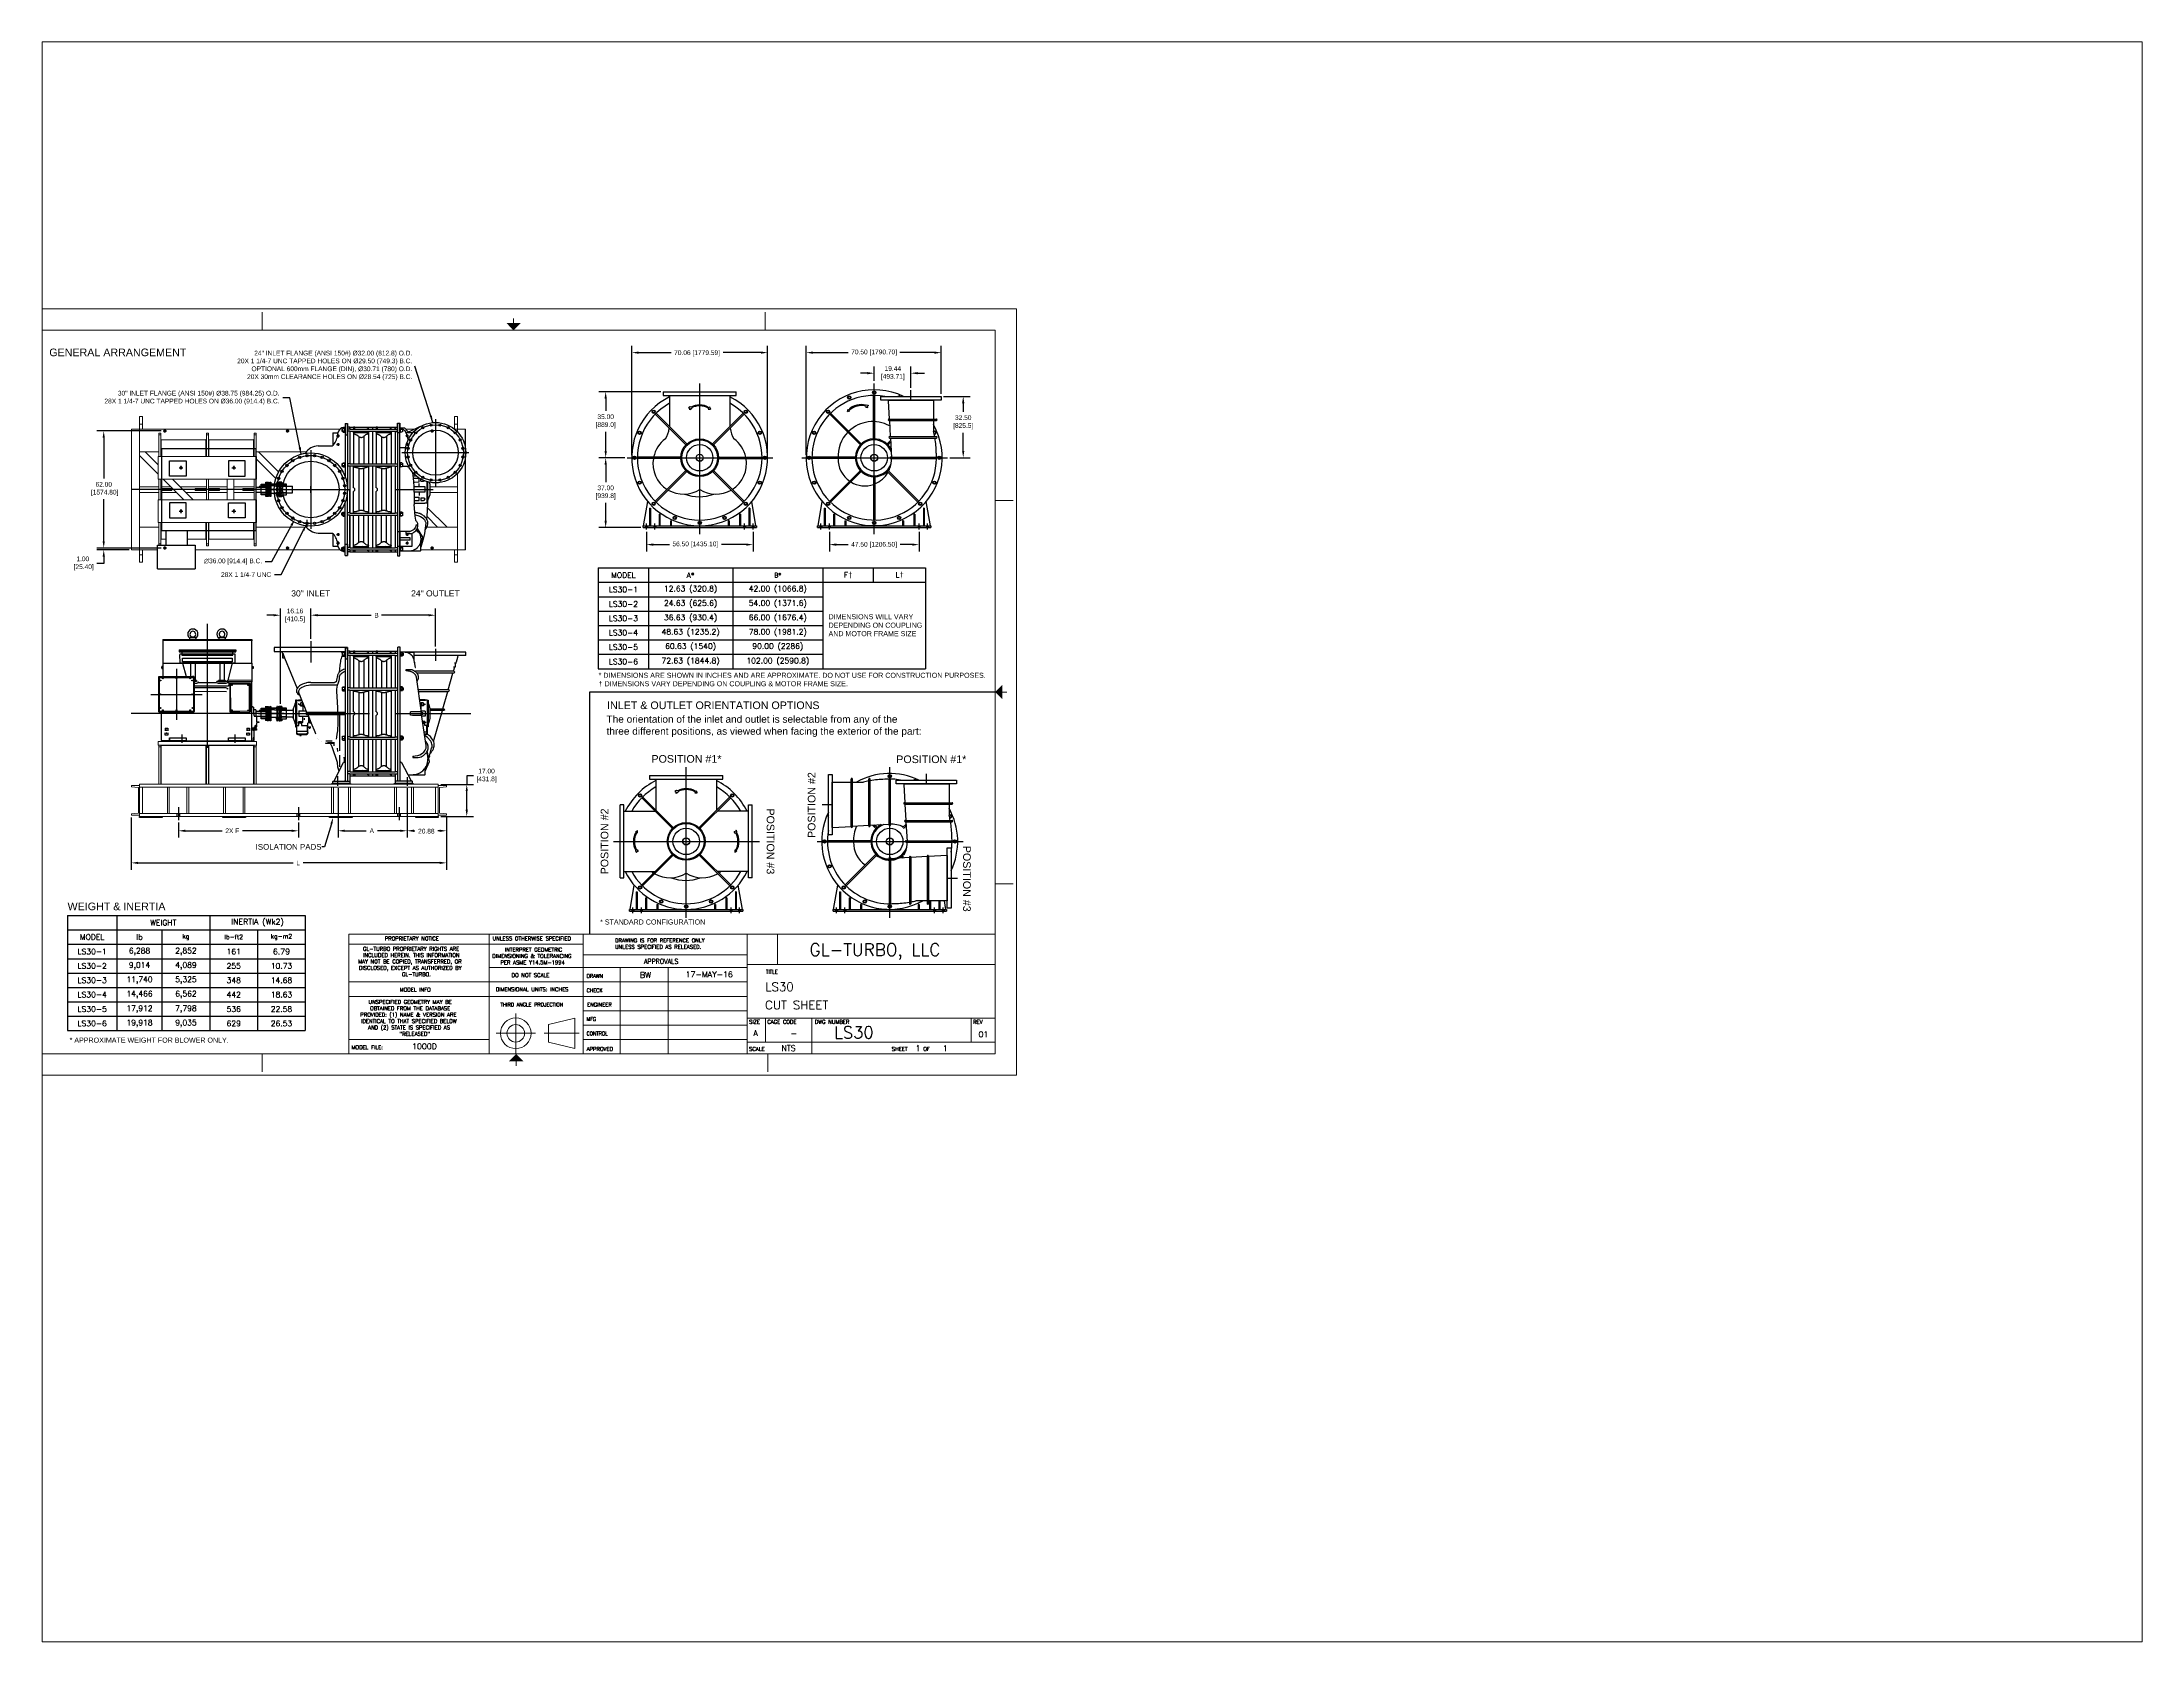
# Paper-space layout 'Layout2' of a CAD drawing. Header units: inches. Extents: x 1.05 to 9.45, y 0.8 to 7.2.
# The model-space entities are those that its viewports show. They can reach past a viewport. Long polylines and large blocks are cut down to what shows.
import ezdxf
from ezdxf import colors
from ezdxf.entities.mleader import LeaderData, LeaderLine
from ezdxf.enums import TextEntityAlignment as Align
from ezdxf.math import Vec2, Vec3

# ---------------------------------------------------------------- set-up
doc = ezdxf.new("R2010")
doc.units = ezdxf.units.IN
doc.header["$MEASUREMENT"] = 0
for name, pattern in [('atContinuous2', [0]), ('CENTER', [2, 1.25, -0.25, 0.25, -0.25]), ('CENTERX2', [0.8, 0.5, -0.1, 0.1, -0.1]), ('CHAIN', [0.7087, 0.4724, -0.0591, 0.1181, -0.0591]), ('HIDDEN', [0.375, 0.25, -0.125]), ('PHANTOM', [2.5, 1.25, -0.25, 0.25, -0.25, 0.25, -0.25])]:
    doc.linetypes.add(name, pattern=pattern)
for name, color, linetype in [('CEN', 3, 'CENTER'), ('CEN-HIDE', 3, 'CENTER'), ('CENTER', 5, 'CENTER'), ('CL', 1, 'CENTER'), ('DIM', 3, 'Continuous'), ('HID', 6, 'HIDDEN'), ('OBJ', 7, 'Continuous'), ('Title Block', 7, 'Continuous'), ('TXT', 7, 'Continuous'), ('UnFound-2', 7, 'Continuous')]:
    doc.layers.add(name, color=color, linetype=linetype)
doc.styles.add('ACANSTS', font='romans.shx', dxfattribs={"height": 1})
doc.styles.add('Roman', font='romans')
doc.styles.add('ROMANS', font='romant.shx', dxfattribs={"height": 3.5})
doc.styles.get("Standard").update_dxf_attribs({"font": 'arial.ttf'})
doc.dimstyles.new('STANDARD 2 PLCS', dxfattribs={"dimtxt": 0.125, "dimasz": 0.18, "dimexe": 0.18, "dimexo": 0.0625, "dimgap": 0.09, "dimtad": 0, "dimtih": 1, "dimtoh": 1, "dimzin": 4, "dimdsep": 46, "dimtxsty": 'Standard', "dimcen": 0.09, "dimaunit": 1, "dimadec": 0, "dimazin": 1, "dimtfac": 1, "dimtofl": 0, "dimtmove": 1, "dimatfit": 3, "dimfxl": 1, "dimtolj": 1, "dimtzin": 4, "dimarcsym": 0})

# ---------------------------------------------------------------- blocks, each defined once
blk = doc.blocks.new('A$C59B01A85')
at = {"layer": 'CEN-HIDE', "linetype": 'PHANTOM'}
for p, q in [((0.4, 6.1), (3.6, 6.1)), ((0.4, 5.6), (3.6, 5.6)), ((0.4, 2), (3.6, 2)), ((13.9, 6.1), (10.6, 6.1)), ((13.9, 5.6), (10.6, 5.6)), ((13.9, 2), (10.6, 2))]:
    blk.add_line(p, q, dxfattribs=at)
at = {"layer": 'CENTER', "linetype": 'CENTER'}
for p, q in [((4, 3.8), (0, 3.8)), ((10.2, 3.8), (14.2, 3.8))]:
    blk.add_line(p, q, dxfattribs=at)
at = {"layer": 'OBJ', "linetype": 'Continuous'}
for p, q in [((0.4, 6.5), (0.5, 6.6)), ((0.4, 1.1), (0.4, 6.5)), ((0.5, 1), (0.4, 1.1)), ((0.5, 1), (0.5, 6.6)), ((0.5, 6.6), (3.2, 6.6)), ((3.2, 1), (0.5, 1)), ((2.9, 7.6), (3.1, 7.6)), ((2.9, 7), (2.9, 7.6)), ((3.1, 7.4), (2.9, 7.4)), ((3.1, 7.1), (2.9, 7.1)), ((3.1, 7), (2.9, 7)), ((2.9, 5.8), (3.1, 5.8)), ((2.9, 5.3), (2.9, 5.8)), ((2.9, 5.8), (3.1, 5.8)), ((2.9, 5.3), (2.9, 5.8)), ((3.1, 5.7), (2.9, 5.7)), ((3.1, 5.7), (2.9, 5.7)), ((3.1, 5.4), (2.9, 5.4)), ((3.1, 5.4), (2.9, 5.4)), ((3.1, 5.3), (2.9, 5.3)), ((3.1, 5.3), (2.9, 5.3)), ((2.9, 2.4), (3.1, 2.4)), ((2.9, 1.8), (2.9, 2.4)), ((2.9, 2.4), (3.1, 2.4)), ((2.9, 1.8), (2.9, 2.4)), ((3.1, 2.2), (2.9, 2.2)), ((3.1, 2.2), (2.9, 2.2)), ((3.1, 1.9), (2.9, 1.9)), ((3.1, 1.9), (2.9, 1.9)), ((3.1, 1.8), (2.9, 1.8)), ((3.1, 1.8), (2.9, 1.8)), ((2.9, 0.6), (3.1, 0.6)), ((2.9, 0.1), (2.9, 0.6)), ((3.1, 0.5), (2.9, 0.5)), ((3.1, 0.2), (2.9, 0.2)), ((3.1, 0.1), (2.9, 0.1)), ((3.1, 7), (3.1, 7.6)), ((3.1, 7.6), (3.2, 7.6)), ((3.2, 6.9), (3.1, 7)), ((3.1, 5.8), (3.2, 5.9)), ((3.1, 5.8), (3.2, 5.9)), ((3.1, 5.3), (3.1, 5.8)), ((3.1, 5.3), (3.1, 5.8)), ((3.2, 5.2), (3.1, 5.3)), ((3.2, 5.2), (3.1, 5.3)), ((3.1, 1.8), (3.1, 2.4)), ((3.1, 2.4), (3.2, 2.4)), ((3.1, 1.8), (3.1, 2.4)), ((3.1, 2.4), (3.2, 2.4)), ((3.2, 1.7), (3.1, 1.8)), ((3.2, 1.7), (3.1, 1.8)), ((3.1, 0.6), (3.2, 0.7)), ((3.1, 0.1), (3.1, 0.6)), ((3.2, 0), (3.1, 0.1)), ((3.2, 7.6), (3.2, 6.9)), ((3.2, 7.6), (3.2, 7.6)), ((3.2, 6.9), (3.2, 7.6)), ((3.2, 7.6), (3.6, 7.6)), ((3.2, 0.1), (3.2, 7.6)), ((3.2, 6.9), (3.2, 6.9)), ((3.2, 5.9), (3.2, 5.2)), ((3.2, 5.9), (3.2, 5.9)), ((3.2, 5.2), (3.2, 5.9)), ((3.2, 5.9), (3.2, 5.2)), ((3.2, 5.9), (3.2, 5.9)), ((3.2, 5.2), (3.2, 5.9)), ((3.2, 5.2), (3.2, 5.2)), ((3.2, 5.2), (3.2, 5.2)), ((3.2, 2.4), (3.2, 1.7)), ((3.2, 2.4), (3.2, 2.4)), ((3.2, 1.7), (3.2, 2.4)), ((3.2, 2.4), (3.2, 1.7)), ((3.2, 2.4), (3.2, 2.4)), ((3.2, 1.7), (3.2, 2.4)), ((3.2, 1.7), (3.2, 1.7)), ((3.2, 1.7), (3.2, 1.7)), ((3.2, 0.7), (3.2, 0)), ((3.2, 0.7), (3.2, 0.7)), ((3.2, 0), (3.2, 0.7)), ((3.6, 0.1), (3.2, 0.1)), ((3.2, 0), (3.2, 0)), ((4, 7.2), (3.6, 7.6)), ((3.6, 7.6), (3.6, 0.1)), ((3.6, 7.6), (4.4, 7.6)), ((3.6, 0), (3.6, 7.6)), ((3.7, 7.2), (3.6, 7.4)), ((4.4, 7.2), (3.6, 7.2)), ((3.8, 6), (3.6, 6.1)), ((4.4, 6.1), (3.6, 6.1)), ((3.6, 6), (4.4, 6)), ((3.8, 1.5), (3.6, 1.6)), ((3.6, 1.6), (4.4, 1.6)), ((4, 1.5), (3.6, 1.5)), ((4, 0.4), (3.6, 0.4)), ((3.8, 0), (3.6, 0.2)), ((4.4, 0), (3.6, 0)), ((4, 0), (3.7, 0.4)), ((3.8, 1.2), (4, 1.2)), ((3.8, 0.7), (3.8, 1.2)), ((4, 1.1), (3.8, 1.1)), ((4, 0.8), (3.8, 0.8)), ((4, 0.7), (3.8, 0.7)), ((4.2, 7.2), (3.9, 7.6)), ((4, 6), (3.9, 6.1)), ((4.4, 1.2), (3.9, 1.6)), ((4.3, 0), (3.9, 0.4)), ((4, 1.5), (4, 0.4)), ((4.1, 1.2), (4, 1.3)), ((4.4, 1.2), (4, 1.2)), ((4.4, 0.7), (4, 0.7)), ((4.4, 0.1), (4, 0.5)), ((4.4, 7.3), (4.1, 7.6)), ((4.3, 6), (4.1, 6.1)), ((4.4, 1.4), (4.1, 1.6)), ((4.4, 0.4), (4.1, 0.7)), ((4.2, 7), (4.4, 7)), ((4.2, 6.4), (4.2, 7)), ((4.4, 6.8), (4.2, 6.8)), ((4.4, 6.5), (4.2, 6.5)), ((4.4, 6.4), (4.2, 6.4)), ((4.4, 7.6), (4.3, 7.6)), ((4.4, 6.1), (4.3, 6.1)), ((4.4, 0.6), (4.3, 0.7)), ((4.4, 7.6), (4.4, 0)), ((4.6, 7.1), (4.4, 7.1)), ((4.6, 6.2), (4.4, 6.2)), ((4.6, 5.8), (4.4, 5.8)), ((4.6, 1.8), (4.4, 1.8)), ((4.4, 1.6), (4.4, 1.6)), ((4.6, 1.4), (4.4, 1.4)), ((4.6, 0.5), (4.4, 0.5)), ((4.6, 6.9), (4.6, 7.3)), ((4.6, 7.3), (4.9, 7.3)), ((4.6, 7.3), (4.6, 5.8)), ((4.9, 6.9), (4.6, 6.9)), ((4.6, 5.8), (4.6, 6.5)), ((4.9, 6.5), (4.6, 6.5)), ((4.9, 5.8), (4.6, 5.8)), ((4.6, 1.2), (4.6, 1.8)), ((4.9, 1.8), (4.6, 1.8)), ((4.6, 0.4), (4.6, 1.8)), ((4.9, 1.2), (4.6, 1.2)), ((4.6, 0.4), (4.6, 0.7)), ((4.9, 0.7), (4.6, 0.7)), ((4.9, 0.4), (4.6, 0.4)), ((4.7, 6.9), (4.7, 7.3)), ((4.7, 6.9), (4.7, 7.3)), ((4.7, 5.8), (4.7, 6.5)), ((4.7, 5.8), (4.7, 6.5)), ((4.7, 1.2), (4.7, 1.8)), ((4.7, 1.2), (4.7, 1.8)), ((4.7, 0.4), (4.7, 0.7)), ((4.7, 0.4), (4.7, 0.7)), ((4.8, 6.9), (4.8, 7.3)), ((4.8, 6.9), (4.8, 7.3)), ((4.8, 5.8), (4.8, 6.5)), ((4.8, 5.8), (4.8, 6.5)), ((4.8, 1.2), (4.8, 1.8)), ((4.8, 1.2), (4.8, 1.8)), ((4.8, 0.4), (4.8, 0.7)), ((4.8, 0.4), (4.8, 0.7)), ((4.9, 5.8), (4.9, 7.3)), ((5.1, 7.1), (4.9, 7.1)), ((5.1, 6.2), (4.9, 6.2)), ((5.1, 5.8), (4.9, 5.8)), ((4.9, 1.8), (4.9, 0.4)), ((5.1, 1.8), (4.9, 1.8)), ((5.1, 1.4), (4.9, 1.4)), ((5.1, 0.5), (4.9, 0.5)), ((5.5, 7.2), (5.1, 7.6)), ((5.1, 7.6), (5.5, 7.6)), ((5.1, 0), (5.1, 7.6)), ((5.5, 6.9), (5.1, 7.4)), ((5.3, 6.9), (5.1, 7.1)), ((5.5, 6.9), (5.1, 6.9)), ((5.5, 6.5), (5.1, 6.5)), ((5.5, 6), (5.1, 6.4)), ((5.3, 6), (5.1, 6.2)), ((5.5, 6), (5.1, 6)), ((5.3, 1.5), (5.1, 1.6)), ((5.5, 1.6), (5.1, 1.6)), ((5.5, 1.5), (5.1, 1.5)), ((5.4, 1.2), (5.1, 1.2)), ((5.1, 1.1), (5.4, 1.1)), ((5.1, 0.8), (5.4, 0.8)), ((5.1, 0.7), (5.4, 0.7)), ((5.5, 0), (5.1, 0.4)), ((5.5, 0.4), (5.1, 0.4)), ((5.3, 0), (5.1, 0.2)), ((5.5, 0), (5.1, 0)), ((5.5, 7.4), (5.3, 7.6)), ((5.5, 6.2), (5.3, 6.5)), ((5.5, 1.5), (5.4, 1.6)), ((5.4, 0.7), (5.4, 1.2)), ((5.6, 1.1), (5.4, 1.1)), ((5.4, 0.8), (5.6, 0.8)), ((5.5, 0.2), (5.4, 0.4)), ((5.5, 7.6), (5.5, 0)), ((5.9, 7), (5.5, 7)), ((5.5, 6.8), (5.9, 6.8)), ((5.5, 6.4), (5.5, 6.5)), ((5.5, 6.5), (5.9, 6.5)), ((5.5, 6.4), (5.9, 6.4)), ((7.5, 5.8), (5.5, 5.8)), ((5.5, 1.8), (8.7, 1.8)), ((5.6, 0.8), (5.6, 1.1)), ((5.9, 6.4), (5.9, 7)), ((6, 6.8), (5.9, 6.8)), ((5.9, 6.5), (6, 6.5)), ((6, 6.5), (6, 6.8)), ((7.5, 5.8), (8.7, 5.8)), ((8.2, 6.5), (8.2, 6.8)), ((8.2, 6.8), (8.4, 6.8)), ((8.4, 6.5), (8.2, 6.5)), ((8.4, 7), (8.7, 7)), ((8.4, 6.4), (8.4, 7)), ((8.7, 6.8), (8.4, 6.8)), ((8.7, 6.5), (8.4, 6.5)), ((8.7, 6.4), (8.4, 6.4)), ((8.7, 7.4), (8.9, 7.6)), ((8.7, 7.2), (9.2, 7.6)), ((8.7, 7.6), (8.7, 0)), ((9.2, 7.6), (8.7, 7.6)), ((8.7, 6.9), (9.2, 7.4)), ((8.7, 6.9), (9.2, 6.9)), ((8.7, 6.4), (8.7, 6.5)), ((8.7, 6.2), (9, 6.5)), ((8.7, 6.5), (9.2, 6.5)), ((8.7, 6), (9.2, 6.4)), ((8.7, 6), (9.2, 6)), ((8.7, 1.5), (8.9, 1.6)), ((8.7, 1.6), (9.2, 1.6)), ((8.7, 1.5), (9.2, 1.5)), ((8.7, 1.1), (8.8, 1.1)), ((8.7, 0.8), (8.7, 1.1)), ((8.8, 0.8), (8.7, 0.8)), ((8.7, 0.2), (8.9, 0.4)), ((8.7, 0), (9.1, 0.4)), ((8.7, 0.4), (9.2, 0.4)), ((8.7, 0), (9.2, 0)), ((8.8, 1.2), (9.2, 1.2)), ((8.8, 0.7), (8.8, 1.2)), ((9.2, 1.1), (8.8, 1.1)), ((9.2, 0.8), (8.8, 0.8)), ((9.2, 0.7), (8.8, 0.7)), ((8.9, 6.9), (9.2, 7.1)), ((9, 6), (9.2, 6.2)), ((9, 1.5), (9.1, 1.6)), ((9, 0), (9.2, 0.2)), ((9.2, 0), (9.2, 7.6)), ((9.2, 7.1), (9.4, 7.1)), ((9.2, 6.2), (9.4, 6.2)), ((9.2, 5.8), (9.4, 5.8)), ((9.2, 1.8), (9.4, 1.8)), ((9.2, 1.4), (9.4, 1.4)), ((9.2, 0.5), (9.4, 0.5)), ((9.4, 6.9), (9.4, 7.3)), ((9.4, 5.8), (9.4, 7.3)), ((9.6, 7.3), (9.4, 7.3)), ((9.4, 6.9), (9.6, 6.9)), ((9.4, 5.8), (9.4, 6.5)), ((9.4, 6.5), (9.6, 6.5)), ((9.4, 5.8), (9.6, 5.8)), ((9.4, 1.2), (9.4, 1.8)), ((9.4, 1.8), (9.6, 1.8)), ((9.4, 1.8), (9.4, 0.4)), ((9.4, 1.2), (9.6, 1.2)), ((9.4, 0.4), (9.4, 0.7)), ((9.4, 0.7), (9.6, 0.7)), ((9.4, 0.4), (9.6, 0.4)), ((9.5, 6.9), (9.5, 7.3)), ((9.5, 6.9), (9.5, 7.3)), ((9.5, 5.8), (9.5, 6.5)), ((9.5, 5.8), (9.5, 6.5)), ((9.5, 1.2), (9.5, 1.8)), ((9.5, 1.2), (9.5, 1.8)), ((9.5, 0.4), (9.5, 0.7)), ((9.5, 0.4), (9.5, 0.7)), ((9.6, 6.9), (9.6, 7.3)), ((9.6, 6.9), (9.6, 7.3)), ((9.6, 7.3), (9.6, 5.8)), ((9.6, 7.1), (9.8, 7.1)), ((9.6, 5.8), (9.6, 6.5)), ((9.6, 5.8), (9.6, 6.5)), ((9.6, 6.2), (9.8, 6.2)), ((9.6, 5.8), (9.8, 5.8)), ((9.6, 1.2), (9.6, 1.8)), ((9.6, 1.2), (9.6, 1.8)), ((9.6, 1.8), (9.8, 1.8)), ((9.6, 0.4), (9.6, 1.8)), ((9.6, 1.4), (9.8, 1.4)), ((9.6, 0.4), (9.6, 0.7)), ((9.6, 0.4), (9.6, 0.7)), ((9.6, 0.5), (9.8, 0.5)), ((9.8, 7.6), (9.9, 7.6)), ((9.8, 7.3), (10.1, 7.6)), ((9.8, 7.6), (9.8, 0)), ((10.6, 7.6), (9.8, 7.6)), ((9.8, 7.2), (10.6, 7.2)), ((10.1, 7), (9.8, 7)), ((9.8, 6.8), (10.1, 6.8)), ((9.8, 6.5), (10.1, 6.5)), ((9.8, 6.4), (10.1, 6.4)), ((9.8, 6.1), (9.9, 6.1)), ((9.8, 6.1), (10.6, 6.1)), ((10.6, 6), (9.8, 6)), ((9.8, 1.6), (9.9, 1.6)), ((9.8, 1.4), (10.1, 1.6)), ((10.6, 1.6), (9.8, 1.6)), ((9.8, 1.2), (10.2, 1.2)), ((9.8, 0.6), (9.9, 0.7)), ((9.8, 0.4), (10.2, 0.7)), ((9.8, 0.7), (10.2, 0.7)), ((9.8, 0.1), (10.2, 0.5)), ((9.8, 0), (10.6, 0)), ((9.9, 1.2), (10.4, 1.6)), ((10, 7.2), (10.4, 7.6)), ((10, 6), (10.2, 6.1)), ((10, 0), (10.3, 0.4)), ((10.1, 6.4), (10.1, 7)), ((10.1, 1.2), (10.2, 1.3)), ((10.2, 6), (10.4, 6.1)), ((10.2, 1.5), (10.6, 1.5)), ((10.2, 1.5), (10.2, 0.4)), ((10.5, 1.2), (10.2, 1.2)), ((10.2, 1.1), (10.5, 1.1)), ((10.2, 0.8), (10.5, 0.8)), ((10.2, 0.7), (10.5, 0.7)), ((10.2, 0), (10.6, 0.4)), ((10.2, 0.4), (10.6, 0.4)), ((10.3, 7.2), (10.6, 7.6)), ((10.4, 1.5), (10.6, 1.6)), ((10.4, 0), (10.6, 0.2)), ((10.5, 7.2), (10.6, 7.4)), ((10.5, 6), (10.6, 6.1)), ((10.5, 0.7), (10.5, 1.2)), ((10.6, 7.6), (10.6, 0.1)), ((11, 7.6), (10.6, 7.6)), ((10.6, 0), (10.6, 7.6)), ((10.6, 0.1), (11, 0.1)), ((11, 7.6), (11, 6.9)), ((11.1, 7.6), (11, 7.6)), ((11, 0.1), (11, 7.6)), ((11, 6.9), (11.1, 6.9)), ((13.8, 6.6), (11, 6.6)), ((11, 5.9), (11, 5.2)), ((11.1, 5.9), (11, 5.9)), ((11, 5.9), (11, 5.2)), ((11.1, 5.9), (11, 5.9)), ((11, 5.2), (11.1, 5.2)), ((11, 5.2), (11.1, 5.2)), ((11, 2.4), (11, 1.7)), ((11.1, 2.4), (11, 2.4)), ((11, 2.4), (11, 1.7)), ((11.1, 2.4), (11, 2.4)), ((11, 1.7), (11.1, 1.7)), ((11, 1.7), (11.1, 1.7)), ((11, 1), (13.8, 1)), ((11, 0.7), (11, 0)), ((11.1, 0.7), (11, 0.7)), ((11, 0), (11.1, 0)), ((11.1, 7), (11.1, 7.6)), ((11.1, 7.6), (11.1, 7.6)), ((11.4, 7.6), (11.1, 7.6)), ((11.1, 6.9), (11.1, 7.6)), ((11.1, 7.4), (11.4, 7.4)), ((11.1, 7.1), (11.4, 7.1)), ((11.1, 7), (11.4, 7)), ((11.1, 6.9), (11.1, 7)), ((11.1, 5.8), (11.1, 5.9)), ((11.1, 5.2), (11.1, 5.9)), ((11.1, 5.8), (11.1, 5.9)), ((11.1, 5.2), (11.1, 5.9)), ((11.1, 5.3), (11.1, 5.8)), ((11.4, 5.8), (11.1, 5.8)), ((11.1, 5.3), (11.1, 5.8)), ((11.4, 5.8), (11.1, 5.8)), ((11.1, 5.7), (11.4, 5.7)), ((11.1, 5.7), (11.4, 5.7)), ((11.1, 5.4), (11.4, 5.4)), ((11.1, 5.4), (11.4, 5.4)), ((11.1, 5.3), (11.4, 5.3)), ((11.1, 5.2), (11.1, 5.3)), ((11.1, 5.3), (11.4, 5.3)), ((11.1, 5.2), (11.1, 5.3)), ((11.1, 1.8), (11.1, 2.4)), ((11.1, 2.4), (11.1, 2.4)), ((11.4, 2.4), (11.1, 2.4)), ((11.1, 1.7), (11.1, 2.4)), ((11.1, 1.8), (11.1, 2.4)), ((11.1, 2.4), (11.1, 2.4)), ((11.4, 2.4), (11.1, 2.4)), ((11.1, 1.7), (11.1, 2.4)), ((11.1, 2.2), (11.4, 2.2)), ((11.1, 2.2), (11.4, 2.2)), ((11.1, 1.9), (11.4, 1.9)), ((11.1, 1.9), (11.4, 1.9)), ((11.1, 1.8), (11.4, 1.8)), ((11.1, 1.7), (11.1, 1.8)), ((11.1, 1.8), (11.4, 1.8)), ((11.1, 1.7), (11.1, 1.8)), ((11.1, 0.6), (11.1, 0.7)), ((11.1, 0), (11.1, 0.7)), ((11.1, 0.1), (11.1, 0.6)), ((11.4, 0.6), (11.1, 0.6)), ((11.1, 0.5), (11.4, 0.5)), ((11.1, 0.2), (11.4, 0.2)), ((11.1, 0.1), (11.4, 0.1)), ((11.1, 0), (11.1, 0.1)), ((11.4, 7), (11.4, 7.6)), ((11.4, 5.3), (11.4, 5.8)), ((11.4, 5.3), (11.4, 5.8)), ((11.4, 1.8), (11.4, 2.4)), ((11.4, 1.8), (11.4, 2.4)), ((11.4, 0.1), (11.4, 0.6)), ((13.8, 1), (13.8, 6.6)), ((13.9, 6.5), (13.8, 6.6)), ((13.8, 1), (13.9, 1.1)), ((13.9, 1.1), (13.9, 6.5))]:
    blk.add_line(p, q, dxfattribs=at)
at = {"layer": 'OBJ', "linetype": 'CENTER'}
for p, q in [((3.6, 7.3), (2.5, 7.3)), ((3.6, 5.5), (2.5, 5.5)), ((3.6, 5.5), (2.5, 5.5)), ((3.6, 2.1), (2.5, 2.1)), ((3.6, 2.1), (2.5, 2.1)), ((3.6, 0.3), (2.5, 0.3)), ((4.4, 0.9), (3.4, 0.9)), ((4.8, 6.7), (3.8, 6.7)), ((4.7, 0.9), (5.9, 0.9)), ((5.2, 6.7), (6.4, 6.7)), ((7.9, 6.7), (5.8, 6.7)), ((6.3, 6.7), (8.4, 6.7)), ((9.1, 6.7), (7.8, 6.7)), ((9.5, 0.9), (8.3, 0.9)), ((9.5, 6.7), (10.4, 6.7)), ((9.9, 0.9), (10.8, 0.9)), ((10.7, 7.3), (11.7, 7.3)), ((10.7, 5.5), (11.7, 5.5)), ((10.7, 5.5), (11.7, 5.5)), ((10.7, 2.1), (11.7, 2.1)), ((10.7, 2.1), (11.7, 2.1)), ((10.7, 0.3), (11.7, 0.3))]:
    blk.add_line(p, q, dxfattribs=at)
blk = doc.blocks.new('A$C3E1C31E4')
at = {"layer": 'OBJ'}
blk.add_blockref('A$C59B01A85', (0, 0), dxfattribs=at)
blk = doc.blocks.new('A$C7E362ED7')
at = {"layer": 'OBJ'}
for p, q in [((0, 0.5), (10, 0.5)), ((0, 0), (0, 0.5)), ((10, 0), (0, 0)), ((10, 0.5), (10, 0))]:
    blk.add_line(p, q, dxfattribs=at)
blk = doc.blocks.new('A$C56013531')
at = {"layer": 'DIM'}
blk.add_blockref('A$C7E362ED7', (0, 0), dxfattribs=at)
blk = doc.blocks.new('A$C565B6074')
at = {"layer": 'OBJ'}
for p, q in [((0, 1.5), (8.9, 1.5)), ((0, 0), (0, 1.5)), ((8.9, 0), (0, 0)), ((8.9, 1.5), (8.9, 0))]:
    blk.add_line(p, q, dxfattribs=at)
blk = doc.blocks.new('A$C219E735E')
at = {"layer": 'OBJ'}
for p, q in [((16.8, 57.4), (64, 57.4)), ((16.8, 57.4), (16.8, 44.9)), ((64, 56.7), (16.8, 56.9)), ((31.1, 58.1), (31.2, 58.7)), ((31.1, 57.5), (31.1, 58.1)), ((34.3, 57.5), (31.1, 57.5)), ((31.2, 58.7), (32.1, 58.9)), ((31.2, 58.7), (34.2, 58.7)), ((32.1, 58.9), (33.3, 58.9)), ((33.3, 58.9), (34.2, 58.7)), ((34.2, 58.7), (34.3, 58.1)), ((34.3, 58.1), (34.3, 57.5)), ((46.6, 58.1), (46.7, 58.7)), ((46.6, 57.5), (46.6, 58.1)), ((49.8, 57.5), (46.6, 57.5)), ((46.7, 58.7), (47.5, 58.9)), ((46.7, 58.7), (49.7, 58.7)), ((47.5, 58.9), (48.7, 58.9)), ((48.7, 58.9), (49.7, 58.7)), ((49.7, 58.7), (49.8, 58.1)), ((49.8, 58.1), (49.8, 57.5)), ((64, 57.4), (64, 56.7)), ((64, 44.9), (64, 57.4)), ((16.8, 44.9), (64, 44.9)), ((16.8, 44.9), (16.8, 37.9)), ((25.5, 52), (55.4, 52)), ((25.5, 52), (25.5, 51)), ((55.4, 51.3), (25.5, 51.3)), ((25.5, 51.3), (25.5, 51)), ((25.5, 51), (55.4, 51)), ((25.8, 49.8), (55, 49.8)), ((25.9, 45), (25.8, 49.6)), ((55, 45), (25.9, 45)), ((26.9, 51), (26.9, 49.1)), ((53.9, 51), (26.9, 51)), ((26.9, 49.1), (53.9, 49.1)), ((27.3, 47.5), (53.6, 47.5)), ((27.3, 45.7), (27.3, 47.5)), ((53.6, 45.7), (27.3, 45.7)), ((27.3, 44.9), (29.2, 37.9)), ((31.6, 37.9), (31.6, 44.9)), ((31.6, 44.9), (33.9, 44.9)), ((33.9, 44.9), (33.9, 35.8)), ((38, 44.9), (47, 44.9)), ((47, 44.9), (47, 35.8)), ((49.3, 44.9), (49.3, 35.8)), ((53.6, 44.9), (51.3, 36)), ((53.6, 47.5), (53.6, 45.7)), ((53.9, 49.1), (53.9, 51)), ((55, 49.8), (55, 45)), ((55.4, 52), (55.4, 51.3)), ((55.4, 51), (55.4, 52)), ((64, 44.9), (64, 35)), ((14.7, 37.8), (33.2, 37.9)), ((14.7, 37.8), (14.9, 37.9)), ((14.7, 19.3), (14.7, 37.8)), ((14.7, 19.1), (14.7, 37.8)), ((14.9, 37.9), (24, 37.9)), ((15, 37.4), (33.1, 37.4)), ((15, 19.4), (15, 37.4)), ((16.2, 42.2), (16.2, 43)), ((16.2, 43), (16.3, 43)), ((16.3, 42.2), (16.2, 42.2)), ((16.8, 43.2), (16.3, 43.2)), ((16.3, 43.2), (16.3, 42.1)), ((16.3, 42.1), (16.8, 42.1)), ((17.7, 37.9), (32.4, 37.9)), ((30, 37.9), (32.4, 37.9)), ((32.4, 37.9), (33.3, 37.8)), ((33.3, 37.8), (32.6, 37.8)), ((33.1, 37.4), (33.1, 19.4)), ((33.4, 35.8), (33.3, 37.8)), ((33.3, 37.8), (33.4, 19.3)), ((33.4, 32.7), (33.4, 37.6)), ((34.7, 35.8), (33.4, 35.8)), ((34.6, 35.2), (33.4, 35.2)), ((33.4, 35.2), (33.4, 19.3)), ((33.4, 34.4), (34.8, 34.4)), ((33.9, 35.8), (34.6, 35.8)), ((34.6, 35.8), (34.6, 35.2)), ((34.8, 34.4), (35.8, 34.6)), ((35.6, 34.8), (35.6, 35.1)), ((35.8, 34.6), (35.6, 34.8)), ((35.8, 34.6), (45, 34.6)), ((45, 34.6), (46.1, 34.4)), ((45.3, 34.8), (45.1, 34.6)), ((45.4, 35.2), (45.3, 34.8)), ((51, 35.2), (45.4, 35.2)), ((46.1, 34.4), (50.3, 34.4)), ((47, 35.8), (46.3, 35.8)), ((46.3, 35.8), (46.3, 35.3)), ((46.3, 35.2), (46.3, 35.8)), ((46.3, 35.8), (50, 35.7)), ((46.3, 35.3), (50, 35.3)), ((50, 35.2), (46.3, 35.3)), ((49.9, 35.8), (46.4, 35.8)), ((49.3, 35.8), (46.4, 35.8)), ((50, 35.3), (49.9, 35.8)), ((50, 35.7), (50, 35.2)), ((50.3, 34.4), (51.3, 34.6)), ((51, 34.8), (51, 35.2)), ((51.3, 34.6), (51, 34.8)), ((51.3, 36), (64, 36.1)), ((51.3, 35), (51.3, 36)), ((64, 35), (51.3, 35)), ((51.3, 34.6), (51.6, 34.7)), ((51.6, 34.7), (51.8, 35)), ((51.8, 35), (51.7, 33.2)), ((52.4, 33.9), (52.5, 34.3)), ((52.4, 19.4), (52.4, 33.9)), ((52.5, 34.3), (52.8, 34.4)), ((52.7, 33.9), (62.6, 33.9)), ((52.8, 19.5), (52.7, 33.9)), ((52.8, 34.4), (62.5, 34.4)), ((62.5, 34.4), (62.8, 34.3)), ((62.6, 33.9), (62.5, 19.4)), ((62.8, 34.3), (63, 33.9)), ((63, 33.9), (63, 19.4)), ((64, 35), (63.6, 35)), ((63.6, 35), (63.6, 19)), ((64, 43.2), (64.6, 43.2)), ((64.6, 42.1), (64, 42.1)), ((64, 36.1), (64, 35)), ((64, 3.8), (64, 35)), ((64.6, 43.2), (64.6, 42.1)), ((64.6, 43), (64.7, 43)), ((64.7, 42.2), (64.6, 42.2)), ((64.7, 43), (64.7, 42.2)), ((51.4, 32.7), (33.4, 32.7)), ((50.6, 31.8), (33.4, 31.8)), ((33.4, 30.1), (50.6, 30)), ((51.7, 33.2), (51.4, 32.7)), ((33.4, 19.3), (14.7, 19.3)), ((15.4, 19), (14.7, 19.1)), ((14.7, 19.1), (14.9, 19)), ((14.9, 19), (15.4, 19)), ((33.2, 19), (14.9, 19)), ((33.1, 19.4), (15, 19.4)), ((33.2, 19), (15.4, 19)), ((16.1, 3.9), (16.1, 19)), ((33.3, 19.1), (33.2, 19)), ((33.4, 19.3), (33.3, 19.1)), ((52.5, 19), (52.4, 19.4)), ((52.8, 18.9), (52.5, 19)), ((62.5, 19.4), (52.8, 19.5)), ((62.3, 18.7), (52.8, 18.9)), ((62.8, 19), (62.3, 18.7)), ((63, 19.4), (62.8, 19)), ((64, 22.2), (64.8, 21.7)), ((64.8, 21.7), (64.8, 18.3)), ((66, 20.2), (64.8, 20.2)), ((64.8, 18.3), (65.2, 17.1)), ((65.2, 17.1), (65.2, 16.9)), ((65.2, 16.9), (66.5, 16.8)), ((65.3, 10.5), (65.3, 11.2)), ((65.3, 11.2), (65.5, 11)), ((65.5, 11), (65.8, 11.2)), ((65.8, 11.3), (65.8, 11.9)), ((65.8, 11.9), (66, 11.9)), ((66.4, 11.3), (65.8, 11.3)), ((65.8, 11.3), (66.4, 11.3)), ((66.4, 11.2), (65.8, 11.2)), ((65.8, 11.2), (65.8, 10.7)), ((66, 20.2), (66, 16.9)), ((66, 19.5), (72.1, 19.5)), ((66, 11.9), (66, 11.3)), ((66.4, 12.4), (66.2, 12.4)), ((66.2, 12.4), (66.2, 12.3)), ((66.2, 12.3), (66.3, 12.3)), ((66.3, 12.3), (66.3, 12)), ((66.3, 12), (66.4, 12)), ((66.5, 13), (66.4, 13)), ((66.4, 13), (66.4, 12.4)), ((66.4, 12), (66.4, 11.9)), ((66.4, 11.9), (66.4, 11.9)), ((66.4, 11.9), (66.4, 11.3)), ((66.4, 11.3), (66.4, 11.2)), ((66.5, 16.8), (66.5, 14.2)), ((72.1, 16.7), (66.5, 16.7)), ((66.5, 14.2), (66.5, 13.8)), ((66.5, 13.8), (67.6, 13.8)), ((67.6, 13.5), (66.5, 13.4)), ((66.5, 13.4), (66.5, 13)), ((67.6, 13.8), (67.6, 13.5)), ((72.1, 19.8), (67.9, 19.8)), ((67.9, 19.8), (67.9, 19.5)), ((72.1, 16.7), (72.1, 19.8)), ((16.2, 3.8), (16.1, 3.9)), ((23.7, 3.8), (16.2, 3.8)), ((18, 10.5), (19.5, 10.5)), ((18, 10.5), (18, 9.1)), ((18, 6.7), (18, 8.1)), ((19.5, 6.7), (18, 6.7)), ((19.5, 10.5), (19.5, 9.1)), ((19.5, 8.1), (19.5, 6.7)), ((20.3, 5.3), (20.3, 3.8)), ((20.3, 3.8), (29.2, 3.8)), ((29.2, 3.8), (30.7, 3.8)), ((30.7, 3.8), (50.1, 3.8)), ((50.1, 3.8), (59, 3.8)), ((59, 3.8), (60.5, 3.8)), ((60.5, 3.8), (64.7, 3.9)), ((61.3, 10.5), (62.7, 10.5)), ((61.3, 10.5), (61.3, 9.1)), ((61.3, 6.7), (61.3, 8.1)), ((62.7, 6.7), (61.3, 6.7)), ((62.7, 10.5), (62.7, 9.1)), ((62.7, 8.1), (62.7, 6.7)), ((64.7, 9.3), (64.7, 10.8)), ((65.2, 9.3), (64.7, 9.3)), ((65.2, 5.3), (64.7, 5.3)), ((64.7, 5.3), (64.7, 3.9)), ((64.7, 3.9), (64.7, 4)), ((64.7, 4), (65.2, 4)), ((65.2, 10.3), (64.8, 10.3)), ((64.8, 10.3), (64.8, 9.6)), ((64.8, 9.6), (65.6, 9.6)), ((65.6, 10.3), (65.2, 10.3)), ((65.2, 9.6), (65.2, 9.3)), ((65.2, 5.3), (65.2, 9.3)), ((65.2, 4), (65.2, 5.3)), ((65.5, 10.4), (65.3, 10.5)), ((65.7, 10.5), (65.5, 10.4)), ((65.7, 10.4), (65.6, 10.4)), ((65.6, 10.4), (65.6, 10.3)), ((65.6, 9.6), (65.7, 10)), ((65.6, 9.4), (65.6, 9.6)), ((66.4, 9.4), (65.6, 9.4)), ((65.8, 10.7), (65.7, 10.5)), ((65.7, 10.4), (65.8, 10.7)), ((65.7, 10.4), (65.9, 10.2)), ((65.8, 10.4), (65.7, 10.4)), ((65.7, 10), (65.7, 10.4)), ((65.7, 10.1), (66.4, 10.1)), ((66.1, 11.1), (65.8, 11)), ((65.8, 10.9), (66, 10.8)), ((65.8, 10.7), (65.8, 10.8)), ((66.1, 10.7), (65.8, 10.4)), ((65.9, 10.2), (66.2, 10.3)), ((66, 10.8), (66.1, 10.7)), ((66.4, 10.8), (66.1, 11.1)), ((66.2, 10.3), (66.4, 10.6)), ((66.4, 10.6), (66.4, 10.8)), ((66.4, 10.1), (66.4, 10)), ((66.4, 10), (66.4, 10)), ((66.4, 10), (66.4, 9.4))]:
    blk.add_line(p, q, dxfattribs=at)
at = {"layer": 'OBJ', "color": 5, "linetype": 'CENTER'}
for p, q in [((40.4, 0), (40.4, 65.8)), ((24, 42), (24, 14.9)), ((10.5, 28.4), (37.6, 28.4)), ((81.1, 18.3), (0, 18.3))]:
    blk.add_line(p, q, dxfattribs=at)
at = {"layer": 'OBJ', "color": 5}
for p, q in [((27.1, 2.7), (27.1, 7.1)), ((55.1, 2.7), (55.1, 7.1))]:
    blk.add_line(p, q, dxfattribs=at)
at = {"layer": 'OBJ'}
for centre in [(15.6, 35.7), (16.8, 36.9), (24, 36.9), (31.3, 36.9), (32.4, 35.7), (53.4, 33.3), (61.9, 33.3), (15.6, 28.4), (32.4, 28.4), (51, 31.4), (15.6, 21.2), (16.8, 20), (24, 20), (31.3, 20), (32.5, 21.2), (53.4, 20), (61.9, 19.9), (18.7, 9.4), (18.7, 7.8), (62, 9.4), (62, 7.8)]:
    blk.add_circle(centre, 0.207, dxfattribs=at)
for centre, radius, start, end in [((32.7, 60.3), 2.72, 305.1173, 234.1798), ((32.7, 60.3), 1.52, 293.127, 245.421), ((48.2, 60.3), 2.72, 305.1173, 234.1798), ((48.2, 60.3), 1.52, 293.127, 245.421)]:
    blk.add_arc(centre, radius, start, end, dxfattribs=at)
for p in [(20.3, 3.8), (51.6, 3.8)]:
    blk.add_blockref('A$C565B6074', p, dxfattribs=at)
blk = doc.blocks.new('P1INLETSV')
for p, q in [((47, 35), (8.3, 35)), ((8.3, 35), (8.3, 32.9)), ((45.8, 34.4), (46.9, 35)), ((45.8, 34.4), (45.8, -23.8)), ((47, 35), (47, -23)), ((47, 29), (47, 35)), ((8.3, 32.9), (45.8, 32.9)), ((12.7, 31.9), (12.3, 32.9)), ((12.7, 31.9), (12.6, 31.9)), ((12.6, 31.9), (12.6, 29.5)), ((12.6, 29.5), (13.7, 29.5)), ((12.7, 31.9), (12.8, 31.9)), ((12.8, 31.9), (13.7, 29.5)), ((13.7, 29.5), (20.4, 13.3)), ((42.8, 21.9), (43.2, 25.4)), ((43.1, 22.2), (43.3, 22.4)), ((43.2, 25.4), (43.4, 26.7)), ((43.3, 22.4), (43.6, 22.6)), ((43.4, 26.7), (43.5, 27.4)), ((43.5, 27.4), (43.6, 28.4)), ((43.6, 28.4), (43.8, 29.2)), ((43.6, 22.6), (43.9, 22.8)), ((44.2, 32), (43.8, 32.9)), ((43.8, 29.2), (44, 29.8)), ((43.9, 22.8), (44.1, 22.9)), ((44, 29.9), (44.4, 30.8)), ((44, 29.8), (44, 29.9)), ((44.1, 22.9), (44.3, 23.1)), ((44.4, 32), (44.2, 32)), ((44.2, 32), (44.2, 30.8)), ((44.2, 30.8), (44.4, 30.8)), ((44.3, 23.1), (44.5, 23.2)), ((44.4, 30.5), (44.4, 32.3)), ((44.5, 32.4), (45.4, 32.4)), ((45.4, 32.2), (44.5, 32.2)), ((44.5, 31.1), (45.4, 31.1)), ((44.5, 30.3), (45.4, 30.3)), ((44.5, 23.2), (45, 23.4)), ((45, 23.4), (45.8, 23.7)), ((45.3, 22.2), (45.6, 22.3)), ((45.8, 32.4), (45.5, 32.4)), ((45.5, 32.4), (45.5, 30.4)), ((45.5, 30.4), (45.8, 30.4)), ((45.6, 22.3), (45.8, 22.5)), ((45.8, 29), (47, 29)), ((48.3, 33), (47, 33)), ((47, 33), (47, 33)), ((48.3, 32), (47, 32)), ((48.3, 30.8), (47, 30.8)), ((48.3, 32), (48.3, 33)), ((48.3, 30.8), (48.3, 13.6)), ((20.1, 12.6), (20, 12.4)), ((20, 12.4), (20, 12.1)), ((20, 12.1), (20, 11.7)), ((20, 11.7), (20.1, 11.3)), ((20.2, 12.9), (20.1, 12.6)), ((20.1, 11.3), (20.2, 11.1)), ((20.4, 13.3), (20.2, 12.9)), ((20.7, 13.7), (20.4, 13.3)), ((20.9, 14), (20.7, 13.7)), ((21.4, 14.4), (20.9, 14)), ((21.2, 12.2), (21.1, 11.9)), ((21.1, 11.9), (21.1, 11.5)), ((21.1, 11.5), (21.2, 11.3)), ((25.6, 0.5), (21.1, 11.4)), ((21.4, 12.5), (21.2, 12.2)), ((21.6, 14.6), (21.4, 14.4)), ((21.7, 12.9), (21.4, 12.5)), ((22.2, 15), (21.6, 14.6)), ((22, 13.2), (21.7, 12.9)), ((22.3, 13.4), (22, 13.2)), ((22.8, 15.3), (22.2, 15)), ((22.6, 13.6), (22.3, 13.4)), ((22.9, 13.8), (22.6, 13.6)), ((23.3, 15.6), (22.8, 15.3)), ((23.7, 14.2), (22.9, 13.8)), ((24.2, 15.9), (23.3, 15.6)), ((24.4, 14.5), (23.7, 14.2)), ((25, 16.1), (24.2, 15.9)), ((25.2, 14.7), (24.4, 14.5)), ((25.4, 16.2), (25, 16.1)), ((26.4, 14.9), (25.2, 14.7)), ((26.1, 16.4), (25.4, 16.2)), ((26.9, 16.4), (26.1, 16.4)), ((27.1, 15), (26.4, 14.9)), ((27.7, 16.5), (26.9, 16.4)), ((41.8, 15), (27.1, 15)), ((27.7, 16.5), (39.5, 16.5)), ((39.5, 16.5), (39.7, 16.5)), ((39.7, 16.5), (39.8, 16.5)), ((39.8, 16.5), (40, 16.5)), ((40, 16.5), (40.2, 16.5)), ((40.2, 16.5), (40.4, 16.6)), ((40.4, 16.6), (40.5, 16.6)), ((40.5, 16.6), (40.6, 16.7)), ((40.6, 16.7), (40.8, 16.7)), ((40.8, 16.7), (40.9, 16.8)), ((40.9, 16.8), (41, 16.9)), ((41, 16.9), (41.2, 17)), ((41.2, 17), (41.3, 17.1)), ((41.3, 17.1), (41.4, 17.2)), ((41.4, 17.4), (41.5, 17.5)), ((41.4, 17.2), (41.4, 17.4)), ((41.5, 17.6), (42, 20.2)), ((41.5, 17.5), (41.5, 17.6)), ((41.5, 12.9), (41.6, 14)), ((41.5, 11.6), (41.5, 12.9)), ((41.8, 6.2), (41.5, 11.6)), ((41.6, 14), (41.8, 15)), ((41.8, 15), (42.3, 16.4)), ((42, 20.4), (42.1, 20.8)), ((42, 20.2), (42, 20.4)), ((42.1, 20.8), (42.3, 21.1)), ((42.3, 21.1), (42.4, 21.4)), ((42.3, 16.4), (42.6, 17.4)), ((42.4, 21.4), (42.5, 21.5)), ((42.5, 21.5), (42.7, 21.8)), ((42.6, 17.4), (42.8, 18.3)), ((42.7, 21.8), (42.9, 22)), ((42.8, 18.3), (42.9, 19.6)), ((42.9, 22), (43.1, 22.2)), ((42.9, 19.6), (43.2, 20.4)), ((43.2, 20.4), (43.4, 20.8)), ((43.4, 20.8), (43.8, 21.2)), ((43.8, 21.2), (44, 21.4)), ((44, 21.4), (44.3, 21.6)), ((44.4, 13.6), (44.2, 13.6)), ((44.2, 13.6), (44.2, 12.4)), ((44.2, 12.4), (44.4, 12.4)), ((44.3, 21.6), (44.7, 21.9)), ((44.4, 12.1), (44.4, 13.9)), ((44.5, 14.1), (45.4, 14.1)), ((45.4, 13.8), (44.5, 13.8)), ((44.5, 12.7), (45.4, 12.7)), ((44.5, 12), (45.4, 12)), ((44.7, 21.9), (45.3, 22.2)), ((45.8, 14), (45.5, 14)), ((45.5, 14), (45.5, 12)), ((45.5, 12), (45.8, 12)), ((48.3, 13.6), (47, 13.6)), ((48.3, 12.4), (47, 12.4)), ((48.3, 12.4), (48.3, -12.4)), ((11.5, 1.8), (11.5, -1.8)), ((11.5, 1.8), (11.6, 1.8)), ((11.6, 1.8), (17.9, 1.8)), ((17.9, 1.8), (18, 1.9)), ((18, 1.9), (18.5, 1.9)), ((18.5, 2.6), (18.9, 4.1)), ((18.5, -2.6), (18.5, 2.6)), ((18.9, 4.1), (19.1, 4.4)), ((19.1, 4.4), (19.5, 5.7)), ((19.5, 7), (19.5, -7)), ((20, 7), (19.5, 7)), ((20, 7), (20, -10)), ((20, 7), (21, 7)), ((20.2, 11.1), (20.4, 10.9)), ((20.4, 10.9), (20.5, 10.7)), ((20.5, 10.7), (20.6, 10.5)), ((20.6, 10.5), (20.8, 10.3)), ((20.8, 10.3), (21.2, 10)), ((21, 7), (21.3, 7.3)), ((21, 7), (21, 6.8)), ((21, 6.8), (23, 6.8)), ((21.2, 5.1), (21, 5)), ((21.2, 5), (21, 4.9)), ((21.2, 10), (21.9, 9.6)), ((21.2, 7), (21.2, 7.2)), ((21.2, 5), (22.2, 4.4)), ((21.3, 7.3), (22.8, 7.3)), ((21.3, 1.4), (25.2, 1.4)), ((21.3, 1.4), (21.3, -1.4)), ((22.2, 5.8), (23.3, 5.8)), ((22.2, 4.4), (23.3, 4.4)), ((22.2, 4.1), (23.4, 4.1)), ((23.3, 5.8), (23.3, 4.3)), ((23.4, 5.7), (23.4, 5.8)), ((23.4, 5.7), (23.4, 1.4)), ((24.4, 3.1), (24.4, 3.4)), ((24.4, 3.1), (24.4, 3.1)), ((24.4, 3.1), (24.4, 3)), ((24.4, 3), (24.5, 3)), ((24.5, 3), (24.6, 3)), ((24.6, 3), (24.6, 3)), ((25.3, 0.5), (24.8, 0)), ((24.8, 0), (25.3, -0.5)), ((45.8, 0.5), (25.3, 0.5)), ((41.9, 2.9), (41.8, 6.2)), ((41.9, 0.5), (41.9, 2.9)), ((11.5, -1.8), (11.6, -1.8)), ((11.6, -1.8), (17.9, -1.8)), ((17.9, -1.8), (18, -1.9)), ((18, -1.9), (18.5, -1.9)), ((18.9, -4.1), (18.5, -2.6)), ((19.1, -4.4), (18.9, -4.1)), ((19.5, -5.7), (19.1, -4.4)), ((19.5, -7), (20, -7)), ((20, -10), (20, -10.4)), ((20, -10), (20.8, -10.8)), ((20, -10.4), (20, -10.5)), ((20, -10.5), (20, -10.5)), ((20, -10.5), (20, -10.6)), ((20, -10.6), (20, -10.7)), ((20, -10.7), (20.1, -10.8)), ((20.1, -10.8), (20.8, -11.2)), ((20.8, -11.2), (20.1, -10.8)), ((20.2, -9.6), (20.2, -6.4)), ((20.2, -6.4), (21.3, -6.4)), ((25.7, -9.6), (20.2, -9.6)), ((20.8, -4.8), (21, -4.8)), ((20.8, -10.8), (25.3, -10.8)), ((21.2, -4.4), (21.2, -4.6)), ((21.3, -1.4), (26.3, -1.4)), ((21.3, -4.2), (22.7, -4.2)), ((21.3, -6.4), (21.3, -4.2)), ((21.8, -4.5), (22.3, -4.5)), ((21.8, -5.1), (21.8, -4.5)), ((22.3, -5.1), (21.8, -5.1)), ((22.3, -4.5), (22.3, -5.1)), ((22.7, -4.2), (22.7, -6.4)), ((22.7, -6.4), (25.7, -6.4)), ((22.9, -4.6), (22.9, -4.4)), ((23.4, -4.8), (23, -4.8)), ((23.4, -4.8), (23.4, -1.4)), ((24.2, -3.4), (24.2, -2.4)), ((25.3, -0.5), (45.8, -0.5)), ((25.3, -10.8), (26.1, -10)), ((25.3, -11.2), (25.9, -10.8)), ((25.9, -10.8), (25.3, -11.2)), ((25.7, -6.4), (25.7, -9.6)), ((25.9, -10.8), (26, -10.8)), ((26, -0.5), (26.6, -2)), ((26, -10.6), (26.1, -10.5)), ((26, -10.7), (26, -10.6)), ((26, -10.8), (26, -10.7)), ((26.3, -5), (26.1, -5.2)), ((26.1, -10), (26.1, -5.2)), ((26.1, -7.1), (26.3, -7.1)), ((26.3, -7.1), (26.1, -7.1)), ((26.1, -7.5), (26.3, -7.3)), ((26.1, -7.5), (26.3, -7.3)), ((26.1, -10), (26.1, -10.4)), ((26.6, -5), (26.3, -5)), ((26.3, -7.1), (27.6, -7.1)), ((26.3, -7.3), (26.3, -7.1)), ((26.3, -7.3), (27.6, -7.3)), ((26.6, -5), (26.6, -2)), ((26.6, -2), (28.2, -6)), ((26.8, -7.3), (26.8, -7.7)), ((26.8, -7.7), (27.3, -7.7)), ((27.2, -5.3), (27.1, -3.4)), ((27.3, -7.7), (27.3, -7.3)), ((28.2, -6), (29.4, -8.8)), ((29.4, -8.8), (30.1, -10.6)), ((30.2, -10.7), (30.1, -10.6)), ((41.5, -11), (41.3, -12.6)), ((41.7, -9.1), (41.5, -11)), ((41.9, -6.1), (41.7, -8)), ((41.7, -8), (41.7, -9.1)), ((41.9, -0.5), (41.9, -2.3)), ((41.9, -2.3), (41.9, -4.1)), ((41.9, -4.1), (41.9, -6.1)), ((43, -19.7), (43, -0.5)), ((20.8, -11.2), (25.3, -11.2)), ((25.3, -11.2), (20.8, -11.2)), ((21.6, -11.2), (22.7, -11.2)), ((21.8, -11.2), (21.8, -11.6)), ((21.8, -11.6), (22.5, -11.6)), ((22.5, -11.6), (22.5, -11.2)), ((35.4, -15.6), (35.4, -15.8)), ((35.4, -15.8), (40.1, -15.8)), ((35.6, -14.5), (38.9, -14.5)), ((40, -15.6), (36.4, -15.6)), ((36.4, -15.6), (36.4, -15.8)), ((38.1, -15.9), (38.1, -15.8)), ((38.9, -17.6), (38.1, -15.9)), ((41.7, -26), (38.9, -17.6)), ((39.8, -15.8), (39.8, -17.1)), ((40.1, -15.8), (40, -15.6)), ((41.3, -12.6), (41.1, -13.6)), ((42, -20.1), (41.7, -18.4)), ((43, -28.3), (43, -22.1)), ((44.4, -12.4), (44.2, -12.4)), ((44.2, -12.4), (44.2, -13.6)), ((44.2, -13.6), (44.4, -13.6)), ((44.4, -13.9), (44.4, -12.1)), ((44.5, -12), (45.4, -12)), ((45.4, -12.2), (44.5, -12.2)), ((44.5, -13.3), (45.4, -13.3)), ((44.5, -14.1), (45.4, -14.1)), ((45.8, -12), (45.5, -12)), ((45.5, -12), (45.5, -14)), ((45.5, -14), (45.8, -14)), ((48.3, -12.4), (47, -12.4)), ((48.3, -13.6), (47, -13.6)), ((48.3, -13.6), (48.3, -30.8)), ((40.2, -35.4), (44.9, -25.9)), ((42, -28.4), (41.7, -26)), ((42.6, -30.5), (42, -28.4)), ((44.9, -25.9), (45.2, -25.7)), ((45, -23.4), (45.2, -23.4)), ((45.2, -23.4), (45.8, -23.4)), ((45.2, -25.7), (45.4, -25.7)), ((45.4, -25.7), (45.4, -23.4)), ((45.4, -25.7), (45.8, -25.5)), ((45.8, -23.8), (45.8, -35.6)), ((47, -22.9), (47, -35.8)), ((48.3, -30.8), (47, -30.8)), ((48.3, -32), (47, -32)), ((48.3, -32), (48.3, -36.1)), ((39.3, -36.1), (39.5, -35.8)), ((39.3, -37), (39.3, -36.1)), ((48.2, -37), (39.3, -37)), ((39.5, -35.8), (48, -35.8)), ((39.8, -35.8), (40.1, -35.7)), ((40.1, -35.7), (40.2, -35.4)), ((45.8, -35.6), (45.5, -35.8)), ((48, -35.8), (48.3, -36.1)), ((48.3, -36.9), (48.2, -37)), ((48.3, -36.1), (48.3, -36.9))]:
    blk.add_line(p, q)
at = {"color": 5, "linetype": 'CENTER'}
for p, q in [((27.7, 38.3), (27.7, 27)), ((0, 0), (58.8, 0)), ((42, -38.4), (42, -33.2))]:
    blk.add_line(p, q, dxfattribs=at)
at = {"layer": 'UnFound-2', "color": 7, "lineweight": 9}
for points in [[(44.5, 32.4, 0.000385, 0.000385, 0), (44.5, 32.4, 0.000385, 0.000385, 0), (44.5, 32.4, 0.000385, 0.000385, 0), (44.5, 32.4, 0.000385, 0.000385, 0), (44.5, 32.4, 0.000385, 0.000385, 0), (44.5, 32.4, 0.000385, 0.000385, 0), (44.5, 32.4, 0.000385, 0.000385, 0), (44.5, 32.4, 0.000385, 0.000385, 0), (44.5, 32.4, 0.000385, 0.000385, 0), (44.5, 32.4, 0.000385, 0.000385, 0), (44.4, 32.4, 0.000385, 0.000385, 0), (44.4, 32.4, 0.000385, 0.000385, 0), (44.4, 32.4, 0.000385, 0.000385, 0), (44.4, 32.4, 0.000385, 0.000385, 0), (44.4, 32.4, 0.000385, 0.000385, 0), (44.4, 32.4, 0.000385, 0.000385, 0), (44.4, 32.4, 0.000385, 0.000385, 0), (44.4, 32.4, 0.000385, 0.000385, 0), (44.4, 32.3, 0.000385, 0.000385, 0), (44.4, 32.3, 0.000385, 0.000385, 0), (44.4, 32.3, 0.000385, 0.000385, 0), (44.4, 32.3, 0.000385, 0.000385, 0), (44.4, 32.3, 0.000385, 0.000385, 0), (44.4, 32.3, 0.000385, 0.000385, 0), (44.4, 32.3, 0.000385, 0.000385, 0), (44.4, 32.3, 0.000385, 0.000385, 0), (44.4, 32.3, 0.000385, 0.000385, 0), (44.4, 32.3, 0.000385, 0.000385, 0)], [(44.4, 32.3, 0.0041, 0.0041, 0), (44.4, 32.4, 0.0041, 0.0041, 0)], [(44.4, 32.3, 0.00327, 0.00327, 0), (44.4, 32.3, 0.00327, 0.00327, 0)], [(44.4, 32.3, 0.000397, 0.000397, 0), (44.4, 32.3, 0.000397, 0.000397, 0), (44.4, 32.3, 0.000397, 0.000397, 0), (44.4, 32.3, 0.000397, 0.000397, 0), (44.4, 32.3, 0.000397, 0.000397, 0), (44.4, 32.3, 0.000397, 0.000397, 0), (44.4, 32.3, 0.000397, 0.000397, 0), (44.4, 32.3, 0.000397, 0.000397, 0), (44.4, 32.3, 0.000397, 0.000397, 0), (44.4, 32.3, 0.000397, 0.000397, 0), (44.4, 32.3, 0.000397, 0.000397, 0), (44.4, 32.2, 0.000397, 0.000397, 0), (44.4, 32.2, 0.000397, 0.000397, 0), (44.4, 32.2, 0.000397, 0.000397, 0), (44.4, 32.2, 0.000397, 0.000397, 0), (44.4, 32.2, 0.000397, 0.000397, 0), (44.4, 32.2, 0.000397, 0.000397, 0), (44.4, 32.2, 0.000397, 0.000397, 0), (44.5, 32.2, 0.000397, 0.000397, 0), (44.5, 32.2, 0.000397, 0.000397, 0), (44.5, 32.2, 0.000397, 0.000397, 0), (44.5, 32.2, 0.000397, 0.000397, 0), (44.5, 32.2, 0.000397, 0.000397, 0), (44.5, 32.2, 0.000397, 0.000397, 0), (44.5, 32.2, 0.000397, 0.000397, 0), (44.5, 32.2, 0.000397, 0.000397, 0), (44.5, 32.2, 0.000397, 0.000397, 0), (44.5, 32.2, 0.000397, 0.000397, 0)], [(44.5, 32.2, 0.00174, 0.00174, 0), (44.5, 32.1, 0.00174, 0.00174, 0), (44.5, 32.1, 0.00174, 0.00174, 0), (44.5, 32.1, 0.00174, 0.00174, 0), (44.5, 32.1, 0.00174, 0.00174, 0), (44.5, 32.1, 0.00174, 0.00174, 0), (44.5, 32, 0.00174, 0.00174, 0), (44.5, 32, 0.00174, 0.00174, 0), (44.5, 32, 0.00174, 0.00174, 0), (44.5, 32, 0.00174, 0.00174, 0), (44.4, 32, 0.00174, 0.00174, 0), (44.4, 31.9, 0.00174, 0.00174, 0), (44.4, 31.9, 0.00174, 0.00174, 0), (44.4, 31.9, 0.00174, 0.00174, 0), (44.4, 31.9, 0.00174, 0.00174, 0), (44.4, 31.9, 0.00174, 0.00174, 0), (44.4, 31.8, 0.00174, 0.00174, 0), (44.4, 31.8, 0.00174, 0.00174, 0), (44.4, 31.8, 0.00174, 0.00174, 0), (44.4, 31.8, 0.00174, 0.00174, 0), (44.4, 31.8, 0.00174, 0.00174, 0), (44.4, 31.7, 0.00174, 0.00174, 0), (44.4, 31.7, 0.00174, 0.00174, 0), (44.4, 31.7, 0.00174, 0.00174, 0), (44.4, 31.7, 0.00174, 0.00174, 0), (44.4, 31.7, 0.00174, 0.00174, 0), (44.4, 31.6, 0.00174, 0.00174, 0), (44.4, 31.6, 0.00174, 0.00174, 0)], [(44.4, 31.6, 0.00173, 0.00173, 0), (44.4, 31.6, 0.00173, 0.00173, 0), (44.4, 31.6, 0.00173, 0.00173, 0), (44.4, 31.6, 0.00173, 0.00173, 0), (44.4, 31.6, 0.00173, 0.00173, 0), (44.4, 31.5, 0.00173, 0.00173, 0), (44.4, 31.5, 0.00173, 0.00173, 0), (44.4, 31.5, 0.00173, 0.00173, 0), (44.4, 31.5, 0.00173, 0.00173, 0), (44.4, 31.5, 0.00173, 0.00173, 0), (44.4, 31.4, 0.00173, 0.00173, 0), (44.4, 31.4, 0.00173, 0.00173, 0), (44.4, 31.4, 0.00173, 0.00173, 0), (44.4, 31.4, 0.00173, 0.00173, 0), (44.4, 31.4, 0.00173, 0.00173, 0), (44.4, 31.3, 0.00173, 0.00173, 0), (44.4, 31.3, 0.00173, 0.00173, 0), (44.4, 31.3, 0.00173, 0.00173, 0), (44.5, 31.3, 0.00173, 0.00173, 0), (44.5, 31.3, 0.00173, 0.00173, 0), (44.5, 31.3, 0.00173, 0.00173, 0), (44.5, 31.2, 0.00173, 0.00173, 0), (44.5, 31.2, 0.00173, 0.00173, 0), (44.5, 31.2, 0.00173, 0.00173, 0), (44.5, 31.2, 0.00173, 0.00173, 0), (44.5, 31.1, 0.00173, 0.00173, 0), (44.5, 31.1, 0.00173, 0.00173, 0), (44.5, 31.1, 0.00173, 0.00173, 0)], [(44.5, 31.1, 0.00125, 0.00125, 0), (44.5, 31.1, 0.00125, 0.00125, 0), (44.5, 31.1, 0.00125, 0.00125, 0), (44.5, 31.1, 0.00125, 0.00125, 0), (44.5, 31, 0.00125, 0.00125, 0), (44.5, 31, 0.00125, 0.00125, 0), (44.5, 31, 0.00125, 0.00125, 0), (44.5, 31, 0.00125, 0.00125, 0), (44.5, 31, 0.00125, 0.00125, 0), (44.5, 31, 0.00125, 0.00125, 0), (44.4, 31, 0.00125, 0.00125, 0), (44.4, 30.9, 0.00125, 0.00125, 0), (44.4, 30.9, 0.00125, 0.00125, 0), (44.4, 30.9, 0.00125, 0.00125, 0), (44.4, 30.9, 0.00125, 0.00125, 0), (44.4, 30.9, 0.00125, 0.00125, 0), (44.4, 30.9, 0.00125, 0.00125, 0), (44.4, 30.9, 0.00125, 0.00125, 0), (44.4, 30.8, 0.00125, 0.00125, 0), (44.4, 30.8, 0.00125, 0.00125, 0), (44.4, 30.8, 0.00125, 0.00125, 0), (44.4, 30.8, 0.00125, 0.00125, 0), (44.4, 30.8, 0.00125, 0.00125, 0), (44.4, 30.8, 0.00125, 0.00125, 0), (44.4, 30.8, 0.00125, 0.00125, 0), (44.4, 30.7, 0.00125, 0.00125, 0), (44.4, 30.7, 0.00125, 0.00125, 0), (44.4, 30.7, 0.00125, 0.00125, 0)], [(44.4, 30.7, 0.00125, 0.00125, 0), (44.4, 30.7, 0.00125, 0.00125, 0), (44.4, 30.7, 0.00125, 0.00125, 0), (44.4, 30.7, 0.00125, 0.00125, 0), (44.4, 30.7, 0.00125, 0.00125, 0), (44.4, 30.7, 0.00125, 0.00125, 0), (44.4, 30.6, 0.00125, 0.00125, 0), (44.4, 30.6, 0.00125, 0.00125, 0), (44.4, 30.6, 0.00125, 0.00125, 0), (44.4, 30.6, 0.00125, 0.00125, 0), (44.4, 30.6, 0.00125, 0.00125, 0), (44.4, 30.6, 0.00125, 0.00125, 0), (44.4, 30.6, 0.00125, 0.00125, 0), (44.4, 30.5, 0.00125, 0.00125, 0), (44.4, 30.5, 0.00125, 0.00125, 0), (44.4, 30.5, 0.00125, 0.00125, 0), (44.4, 30.5, 0.00125, 0.00125, 0), (44.4, 30.5, 0.00125, 0.00125, 0), (44.5, 30.5, 0.00125, 0.00125, 0), (44.5, 30.5, 0.00125, 0.00125, 0), (44.5, 30.4, 0.00125, 0.00125, 0), (44.5, 30.4, 0.00125, 0.00125, 0), (44.5, 30.4, 0.00125, 0.00125, 0), (44.5, 30.4, 0.00125, 0.00125, 0), (44.5, 30.4, 0.00125, 0.00125, 0), (44.5, 30.4, 0.00125, 0.00125, 0), (44.5, 30.4, 0.00125, 0.00125, 0), (44.5, 30.3, 0.00125, 0.00125, 0)], [(44.4, 30.5, 0.00401, 0.00401, 0), (44.4, 30.4, 0.00401, 0.00401, 0)], [(44.5, 30.3, 0.000215, 0.000215, 0), (44.5, 30.3, 0.000215, 0.000215, 0), (44.5, 30.3, 0.000215, 0.000215, 0), (44.5, 30.3, 0.000215, 0.000215, 0), (44.5, 30.4, 0.000215, 0.000215, 0), (44.5, 30.4, 0.000215, 0.000215, 0), (44.5, 30.4, 0.000215, 0.000215, 0), (44.5, 30.4, 0.000215, 0.000215, 0), (44.5, 30.4, 0.000215, 0.000215, 0), (44.5, 30.4, 0.000215, 0.000215, 0), (44.5, 30.4, 0.000215, 0.000215, 0), (44.5, 30.4, 0.000215, 0.000215, 0), (44.5, 30.4, 0.000215, 0.000215, 0), (44.5, 30.4, 0.000215, 0.000215, 0), (44.5, 30.4, 0.000215, 0.000215, 0), (44.5, 30.4, 0.000215, 0.000215, 0), (44.5, 30.4, 0.000215, 0.000215, 0), (44.4, 30.4, 0.000215, 0.000215, 0), (44.4, 30.4, 0.000215, 0.000215, 0), (44.4, 30.4, 0.000215, 0.000215, 0), (44.4, 30.4, 0.000215, 0.000215, 0), (44.4, 30.4, 0.000215, 0.000215, 0), (44.4, 30.4, 0.000215, 0.000215, 0), (44.4, 30.4, 0.000215, 0.000215, 0), (44.4, 30.4, 0.000215, 0.000215, 0)], [(45.5, 32.3, 0.000397, 0.000397, 0), (45.5, 32.3, 0.000397, 0.000397, 0), (45.5, 32.3, 0.000397, 0.000397, 0), (45.5, 32.3, 0.000397, 0.000397, 0), (45.5, 32.3, 0.000397, 0.000397, 0), (45.5, 32.3, 0.000397, 0.000397, 0), (45.5, 32.3, 0.000397, 0.000397, 0), (45.5, 32.3, 0.000397, 0.000397, 0), (45.5, 32.3, 0.000397, 0.000397, 0), (45.5, 32.3, 0.000397, 0.000397, 0), (45.5, 32.4, 0.000397, 0.000397, 0), (45.5, 32.4, 0.000397, 0.000397, 0), (45.5, 32.4, 0.000397, 0.000397, 0), (45.5, 32.4, 0.000397, 0.000397, 0), (45.5, 32.4, 0.000397, 0.000397, 0), (45.5, 32.4, 0.000397, 0.000397, 0), (45.5, 32.4, 0.000397, 0.000397, 0), (45.5, 32.4, 0.000397, 0.000397, 0), (45.4, 32.4, 0.000397, 0.000397, 0), (45.4, 32.4, 0.000397, 0.000397, 0), (45.4, 32.4, 0.000397, 0.000397, 0), (45.4, 32.4, 0.000397, 0.000397, 0), (45.4, 32.4, 0.000397, 0.000397, 0), (45.4, 32.4, 0.000397, 0.000397, 0), (45.4, 32.4, 0.000397, 0.000397, 0), (45.4, 32.4, 0.000397, 0.000397, 0), (45.4, 32.4, 0.000397, 0.000397, 0), (45.4, 32.4, 0.000397, 0.000397, 0)], [(45.4, 32.2, 0.000385, 0.000385, 0), (45.4, 32.2, 0.000385, 0.000385, 0), (45.4, 32.2, 0.000385, 0.000385, 0), (45.4, 32.2, 0.000385, 0.000385, 0), (45.4, 32.2, 0.000385, 0.000385, 0), (45.4, 32.2, 0.000385, 0.000385, 0), (45.4, 32.2, 0.000385, 0.000385, 0), (45.4, 32.2, 0.000385, 0.000385, 0), (45.4, 32.2, 0.000385, 0.000385, 0), (45.4, 32.2, 0.000385, 0.000385, 0), (45.5, 32.2, 0.000385, 0.000385, 0), (45.5, 32.2, 0.000385, 0.000385, 0), (45.5, 32.2, 0.000385, 0.000385, 0), (45.5, 32.2, 0.000385, 0.000385, 0), (45.5, 32.2, 0.000385, 0.000385, 0), (45.5, 32.2, 0.000385, 0.000385, 0), (45.5, 32.2, 0.000385, 0.000385, 0), (45.5, 32.3, 0.000385, 0.000385, 0), (45.5, 32.3, 0.000385, 0.000385, 0), (45.5, 32.3, 0.000385, 0.000385, 0), (45.5, 32.3, 0.000385, 0.000385, 0), (45.5, 32.3, 0.000385, 0.000385, 0), (45.5, 32.3, 0.000385, 0.000385, 0), (45.5, 32.3, 0.000385, 0.000385, 0), (45.5, 32.3, 0.000385, 0.000385, 0), (45.5, 32.3, 0.000385, 0.000385, 0), (45.5, 32.3, 0.000385, 0.000385, 0), (45.5, 32.3, 0.000385, 0.000385, 0)], [(45.5, 31.6, 0.00174, 0.00174, 0), (45.5, 31.6, 0.00174, 0.00174, 0), (45.5, 31.7, 0.00174, 0.00174, 0), (45.5, 31.7, 0.00174, 0.00174, 0), (45.5, 31.7, 0.00174, 0.00174, 0), (45.5, 31.7, 0.00174, 0.00174, 0), (45.5, 31.7, 0.00174, 0.00174, 0), (45.5, 31.8, 0.00174, 0.00174, 0), (45.5, 31.8, 0.00174, 0.00174, 0), (45.5, 31.8, 0.00174, 0.00174, 0), (45.5, 31.8, 0.00174, 0.00174, 0), (45.5, 31.8, 0.00174, 0.00174, 0), (45.5, 31.9, 0.00174, 0.00174, 0), (45.5, 31.9, 0.00174, 0.00174, 0), (45.5, 31.9, 0.00174, 0.00174, 0), (45.5, 31.9, 0.00174, 0.00174, 0), (45.5, 31.9, 0.00174, 0.00174, 0), (45.5, 32, 0.00174, 0.00174, 0), (45.4, 32, 0.00174, 0.00174, 0), (45.4, 32, 0.00174, 0.00174, 0), (45.4, 32, 0.00174, 0.00174, 0), (45.4, 32, 0.00174, 0.00174, 0), (45.4, 32.1, 0.00174, 0.00174, 0), (45.4, 32.1, 0.00174, 0.00174, 0), (45.4, 32.1, 0.00174, 0.00174, 0), (45.4, 32.1, 0.00174, 0.00174, 0), (45.4, 32.1, 0.00174, 0.00174, 0), (45.4, 32.2, 0.00174, 0.00174, 0)], [(45.4, 31.1, 0.00174, 0.00174, 0), (45.4, 31.1, 0.00174, 0.00174, 0), (45.4, 31.1, 0.00174, 0.00174, 0), (45.4, 31.2, 0.00174, 0.00174, 0), (45.4, 31.2, 0.00174, 0.00174, 0), (45.4, 31.2, 0.00174, 0.00174, 0), (45.4, 31.2, 0.00174, 0.00174, 0), (45.4, 31.3, 0.00174, 0.00174, 0), (45.4, 31.3, 0.00174, 0.00174, 0), (45.4, 31.3, 0.00174, 0.00174, 0), (45.5, 31.3, 0.00174, 0.00174, 0), (45.5, 31.3, 0.00174, 0.00174, 0), (45.5, 31.3, 0.00174, 0.00174, 0), (45.5, 31.4, 0.00174, 0.00174, 0), (45.5, 31.4, 0.00174, 0.00174, 0), (45.5, 31.4, 0.00174, 0.00174, 0), (45.5, 31.4, 0.00174, 0.00174, 0), (45.5, 31.4, 0.00174, 0.00174, 0), (45.5, 31.5, 0.00174, 0.00174, 0), (45.5, 31.5, 0.00174, 0.00174, 0), (45.5, 31.5, 0.00174, 0.00174, 0), (45.5, 31.5, 0.00174, 0.00174, 0), (45.5, 31.5, 0.00174, 0.00174, 0), (45.5, 31.6, 0.00174, 0.00174, 0), (45.5, 31.6, 0.00174, 0.00174, 0), (45.5, 31.6, 0.00174, 0.00174, 0), (45.5, 31.6, 0.00174, 0.00174, 0), (45.5, 31.6, 0.00174, 0.00174, 0)], [(45.5, 30.7, 0.00126, 0.00126, 0), (45.5, 30.7, 0.00126, 0.00126, 0), (45.5, 30.7, 0.00126, 0.00126, 0), (45.5, 30.8, 0.00126, 0.00126, 0), (45.5, 30.8, 0.00126, 0.00126, 0), (45.5, 30.8, 0.00126, 0.00126, 0), (45.5, 30.8, 0.00126, 0.00126, 0), (45.5, 30.8, 0.00126, 0.00126, 0), (45.5, 30.8, 0.00126, 0.00126, 0), (45.5, 30.8, 0.00126, 0.00126, 0), (45.5, 30.9, 0.00126, 0.00126, 0), (45.5, 30.9, 0.00126, 0.00126, 0), (45.5, 30.9, 0.00126, 0.00126, 0), (45.5, 30.9, 0.00126, 0.00126, 0), (45.5, 30.9, 0.00126, 0.00126, 0), (45.5, 30.9, 0.00126, 0.00126, 0), (45.5, 30.9, 0.00126, 0.00126, 0), (45.5, 31, 0.00126, 0.00126, 0), (45.4, 31, 0.00126, 0.00126, 0), (45.4, 31, 0.00126, 0.00126, 0), (45.4, 31, 0.00126, 0.00126, 0), (45.4, 31, 0.00126, 0.00126, 0), (45.4, 31, 0.00126, 0.00126, 0), (45.4, 31, 0.00126, 0.00126, 0), (45.4, 31.1, 0.00126, 0.00126, 0), (45.4, 31.1, 0.00126, 0.00126, 0), (45.4, 31.1, 0.00126, 0.00126, 0), (45.4, 31.1, 0.00126, 0.00126, 0)], [(45.4, 30.3, 0.00125, 0.00125, 0), (45.4, 30.4, 0.00125, 0.00125, 0), (45.4, 30.4, 0.00125, 0.00125, 0), (45.4, 30.4, 0.00125, 0.00125, 0), (45.4, 30.4, 0.00125, 0.00125, 0), (45.4, 30.4, 0.00125, 0.00125, 0), (45.4, 30.4, 0.00125, 0.00125, 0), (45.4, 30.4, 0.00125, 0.00125, 0), (45.4, 30.5, 0.00125, 0.00125, 0), (45.4, 30.5, 0.00125, 0.00125, 0), (45.5, 30.5, 0.00125, 0.00125, 0), (45.5, 30.5, 0.00125, 0.00125, 0), (45.5, 30.5, 0.00125, 0.00125, 0), (45.5, 30.5, 0.00125, 0.00125, 0), (45.5, 30.5, 0.00125, 0.00125, 0), (45.5, 30.6, 0.00125, 0.00125, 0), (45.5, 30.6, 0.00125, 0.00125, 0), (45.5, 30.6, 0.00125, 0.00125, 0), (45.5, 30.6, 0.00125, 0.00125, 0), (45.5, 30.6, 0.00125, 0.00125, 0), (45.5, 30.6, 0.00125, 0.00125, 0), (45.5, 30.6, 0.00125, 0.00125, 0), (45.5, 30.7, 0.00125, 0.00125, 0), (45.5, 30.7, 0.00125, 0.00125, 0), (45.5, 30.7, 0.00125, 0.00125, 0), (45.5, 30.7, 0.00125, 0.00125, 0), (45.5, 30.7, 0.00125, 0.00125, 0), (45.5, 30.7, 0.00125, 0.00125, 0)], [(45.5, 30.4, 0.000272, 0.000272, 0), (45.5, 30.4, 0.000272, 0.000272, 0), (45.5, 30.4, 0.000272, 0.000272, 0), (45.5, 30.4, 0.000272, 0.000272, 0), (45.5, 30.4, 0.000272, 0.000272, 0), (45.5, 30.4, 0.000272, 0.000272, 0), (45.5, 30.4, 0.000272, 0.000272, 0), (45.5, 30.4, 0.000272, 0.000272, 0), (45.4, 30.4, 0.000272, 0.000272, 0), (45.4, 30.4, 0.000272, 0.000272, 0), (45.4, 30.4, 0.000272, 0.000272, 0), (45.4, 30.4, 0.000272, 0.000272, 0), (45.4, 30.4, 0.000272, 0.000272, 0), (45.4, 30.4, 0.000272, 0.000272, 0), (45.4, 30.4, 0.000272, 0.000272, 0), (45.4, 30.4, 0.000272, 0.000272, 0), (45.4, 30.4, 0.000272, 0.000272, 0), (45.4, 30.4, 0.000272, 0.000272, 0), (45.4, 30.4, 0.000272, 0.000272, 0), (45.4, 30.4, 0.000272, 0.000272, 0), (45.4, 30.4, 0.000272, 0.000272, 0), (45.4, 30.3, 0.000272, 0.000272, 0), (45.4, 30.3, 0.000272, 0.000272, 0), (45.4, 30.3, 0.000272, 0.000272, 0), (45.4, 30.3, 0.000272, 0.000272, 0)], [(45.5, 32.3, 0.0041, 0.0041, 0), (45.5, 32.4, 0.0041, 0.0041, 0)], [(45.5, 30.5, 0.00401, 0.00401, 0), (45.5, 30.4, 0.00401, 0.00401, 0)], [(45.8, 22.6, 0.000215, 0.000215, 0), (45.8, 22.6, 0.000215, 0.000215, 0), (45.8, 22.6, 0.000215, 0.000215, 0), (45.8, 22.6, 0.000215, 0.000215, 0), (45.8, 22.6, 0.000215, 0.000215, 0), (45.8, 22.6, 0.000215, 0.000215, 0), (45.8, 22.6, 0.000215, 0.000215, 0), (45.8, 22.6, 0.000215, 0.000215, 0), (45.8, 22.6, 0.000215, 0.000215, 0), (45.8, 22.6, 0.000215, 0.000215, 0), (45.8, 22.6, 0.000215, 0.000215, 0), (45.8, 22.6, 0.000215, 0.000215, 0), (45.8, 22.6, 0.000215, 0.000215, 0), (45.8, 22.6, 0.000215, 0.000215, 0), (45.8, 22.6, 0.000215, 0.000215, 0), (45.8, 22.6, 0.000215, 0.000215, 0), (45.8, 22.6, 0.000215, 0.000215, 0), (45.8, 22.6, 0.000215, 0.000215, 0), (45.8, 22.6, 0.000215, 0.000215, 0), (45.8, 22.6, 0.000215, 0.000215, 0), (45.8, 22.5, 0.000215, 0.000215, 0), (45.8, 22.5, 0.000215, 0.000215, 0), (45.8, 22.5, 0.000215, 0.000215, 0), (45.8, 22.5, 0.000215, 0.000215, 0), (45.8, 22.5, 0.000215, 0.000215, 0)], [(44.5, 14.1, 0.000385, 0.000385, 0), (44.5, 14, 0.000385, 0.000385, 0), (44.5, 14, 0.000385, 0.000385, 0), (44.5, 14, 0.000385, 0.000385, 0), (44.5, 14, 0.000385, 0.000385, 0), (44.5, 14, 0.000385, 0.000385, 0), (44.5, 14, 0.000385, 0.000385, 0), (44.5, 14, 0.000385, 0.000385, 0), (44.5, 14, 0.000385, 0.000385, 0), (44.5, 14, 0.000385, 0.000385, 0), (44.4, 14, 0.000385, 0.000385, 0), (44.4, 14, 0.000385, 0.000385, 0), (44.4, 14, 0.000385, 0.000385, 0), (44.4, 14, 0.000385, 0.000385, 0), (44.4, 14, 0.000385, 0.000385, 0), (44.4, 14, 0.000385, 0.000385, 0), (44.4, 14, 0.000385, 0.000385, 0), (44.4, 14, 0.000385, 0.000385, 0), (44.4, 14, 0.000385, 0.000385, 0), (44.4, 14, 0.000385, 0.000385, 0), (44.4, 13.9, 0.000385, 0.000385, 0), (44.4, 13.9, 0.000385, 0.000385, 0), (44.4, 13.9, 0.000385, 0.000385, 0), (44.4, 13.9, 0.000385, 0.000385, 0), (44.4, 13.9, 0.000385, 0.000385, 0), (44.4, 13.9, 0.000385, 0.000385, 0), (44.4, 13.9, 0.000385, 0.000385, 0), (44.4, 13.9, 0.000385, 0.000385, 0)], [(44.4, 13.9, 0.0041, 0.0041, 0), (44.4, 14, 0.0041, 0.0041, 0)], [(44.4, 13.9, 0.00327, 0.00327, 0), (44.4, 13.9, 0.00327, 0.00327, 0)], [(44.4, 13.9, 0.000397, 0.000397, 0), (44.4, 13.9, 0.000397, 0.000397, 0), (44.4, 13.9, 0.000397, 0.000397, 0), (44.4, 13.9, 0.000397, 0.000397, 0), (44.4, 13.9, 0.000397, 0.000397, 0), (44.4, 13.9, 0.000397, 0.000397, 0), (44.4, 13.9, 0.000397, 0.000397, 0), (44.4, 13.9, 0.000397, 0.000397, 0), (44.4, 13.9, 0.000397, 0.000397, 0), (44.4, 13.9, 0.000397, 0.000397, 0), (44.4, 13.9, 0.000397, 0.000397, 0), (44.4, 13.9, 0.000397, 0.000397, 0), (44.4, 13.9, 0.000397, 0.000397, 0), (44.4, 13.8, 0.000397, 0.000397, 0), (44.4, 13.8, 0.000397, 0.000397, 0), (44.4, 13.8, 0.000397, 0.000397, 0), (44.4, 13.8, 0.000397, 0.000397, 0), (44.4, 13.8, 0.000397, 0.000397, 0), (44.5, 13.8, 0.000397, 0.000397, 0), (44.5, 13.8, 0.000397, 0.000397, 0), (44.5, 13.8, 0.000397, 0.000397, 0), (44.5, 13.8, 0.000397, 0.000397, 0), (44.5, 13.8, 0.000397, 0.000397, 0), (44.5, 13.8, 0.000397, 0.000397, 0), (44.5, 13.8, 0.000397, 0.000397, 0), (44.5, 13.8, 0.000397, 0.000397, 0), (44.5, 13.8, 0.000397, 0.000397, 0), (44.5, 13.8, 0.000397, 0.000397, 0)], [(44.5, 13.8, 0.00174, 0.00174, 0), (44.5, 13.7, 0.00174, 0.00174, 0), (44.5, 13.7, 0.00174, 0.00174, 0), (44.5, 13.7, 0.00174, 0.00174, 0), (44.5, 13.7, 0.00174, 0.00174, 0), (44.5, 13.7, 0.00174, 0.00174, 0), (44.5, 13.6, 0.00174, 0.00174, 0), (44.5, 13.6, 0.00174, 0.00174, 0), (44.5, 13.6, 0.00174, 0.00174, 0), (44.5, 13.6, 0.00174, 0.00174, 0), (44.4, 13.6, 0.00174, 0.00174, 0), (44.4, 13.5, 0.00174, 0.00174, 0), (44.4, 13.5, 0.00174, 0.00174, 0), (44.4, 13.5, 0.00174, 0.00174, 0), (44.4, 13.5, 0.00174, 0.00174, 0), (44.4, 13.5, 0.00174, 0.00174, 0), (44.4, 13.4, 0.00174, 0.00174, 0), (44.4, 13.4, 0.00174, 0.00174, 0), (44.4, 13.4, 0.00174, 0.00174, 0), (44.4, 13.4, 0.00174, 0.00174, 0), (44.4, 13.4, 0.00174, 0.00174, 0), (44.4, 13.4, 0.00174, 0.00174, 0), (44.4, 13.3, 0.00174, 0.00174, 0), (44.4, 13.3, 0.00174, 0.00174, 0), (44.4, 13.3, 0.00174, 0.00174, 0), (44.4, 13.3, 0.00174, 0.00174, 0), (44.4, 13.3, 0.00174, 0.00174, 0), (44.4, 13.2, 0.00174, 0.00174, 0)], [(44.4, 13.2, 0.00173, 0.00173, 0), (44.4, 13.2, 0.00173, 0.00173, 0), (44.4, 13.2, 0.00173, 0.00173, 0), (44.4, 13.2, 0.00173, 0.00173, 0), (44.4, 13.2, 0.00173, 0.00173, 0), (44.4, 13.1, 0.00173, 0.00173, 0), (44.4, 13.1, 0.00173, 0.00173, 0), (44.4, 13.1, 0.00173, 0.00173, 0), (44.4, 13.1, 0.00173, 0.00173, 0), (44.4, 13.1, 0.00173, 0.00173, 0), (44.4, 13.1, 0.00173, 0.00173, 0), (44.4, 13, 0.00173, 0.00173, 0), (44.4, 13, 0.00173, 0.00173, 0), (44.4, 13, 0.00173, 0.00173, 0), (44.4, 13, 0.00173, 0.00173, 0), (44.4, 13, 0.00173, 0.00173, 0), (44.4, 12.9, 0.00173, 0.00173, 0), (44.4, 12.9, 0.00173, 0.00173, 0), (44.5, 12.9, 0.00173, 0.00173, 0), (44.5, 12.9, 0.00173, 0.00173, 0), (44.5, 12.9, 0.00173, 0.00173, 0), (44.5, 12.8, 0.00173, 0.00173, 0), (44.5, 12.8, 0.00173, 0.00173, 0), (44.5, 12.8, 0.00173, 0.00173, 0), (44.5, 12.8, 0.00173, 0.00173, 0), (44.5, 12.8, 0.00173, 0.00173, 0), (44.5, 12.7, 0.00173, 0.00173, 0), (44.5, 12.7, 0.00173, 0.00173, 0)], [(44.5, 12.7, 0.00125, 0.00125, 0), (44.5, 12.7, 0.00125, 0.00125, 0), (44.5, 12.7, 0.00125, 0.00125, 0), (44.5, 12.7, 0.00125, 0.00125, 0), (44.5, 12.7, 0.00125, 0.00125, 0), (44.5, 12.6, 0.00125, 0.00125, 0), (44.5, 12.6, 0.00125, 0.00125, 0), (44.5, 12.6, 0.00125, 0.00125, 0), (44.5, 12.6, 0.00125, 0.00125, 0), (44.5, 12.6, 0.00125, 0.00125, 0), (44.4, 12.6, 0.00125, 0.00125, 0), (44.4, 12.6, 0.00125, 0.00125, 0), (44.4, 12.5, 0.00125, 0.00125, 0), (44.4, 12.5, 0.00125, 0.00125, 0), (44.4, 12.5, 0.00125, 0.00125, 0), (44.4, 12.5, 0.00125, 0.00125, 0), (44.4, 12.5, 0.00125, 0.00125, 0), (44.4, 12.5, 0.00125, 0.00125, 0), (44.4, 12.5, 0.00125, 0.00125, 0), (44.4, 12.4, 0.00125, 0.00125, 0), (44.4, 12.4, 0.00125, 0.00125, 0), (44.4, 12.4, 0.00125, 0.00125, 0), (44.4, 12.4, 0.00125, 0.00125, 0), (44.4, 12.4, 0.00125, 0.00125, 0), (44.4, 12.4, 0.00125, 0.00125, 0), (44.4, 12.4, 0.00125, 0.00125, 0), (44.4, 12.3, 0.00125, 0.00125, 0), (44.4, 12.3, 0.00125, 0.00125, 0)], [(44.4, 12.3, 0.00125, 0.00125, 0), (44.4, 12.3, 0.00125, 0.00125, 0), (44.4, 12.3, 0.00125, 0.00125, 0), (44.4, 12.3, 0.00125, 0.00125, 0), (44.4, 12.3, 0.00125, 0.00125, 0), (44.4, 12.3, 0.00125, 0.00125, 0), (44.4, 12.3, 0.00125, 0.00125, 0), (44.4, 12.2, 0.00125, 0.00125, 0), (44.4, 12.2, 0.00125, 0.00125, 0), (44.4, 12.2, 0.00125, 0.00125, 0), (44.4, 12.2, 0.00125, 0.00125, 0), (44.4, 12.2, 0.00125, 0.00125, 0), (44.4, 12.2, 0.00125, 0.00125, 0), (44.4, 12.2, 0.00125, 0.00125, 0), (44.4, 12.1, 0.00125, 0.00125, 0), (44.4, 12.1, 0.00125, 0.00125, 0), (44.4, 12.1, 0.00125, 0.00125, 0), (44.4, 12.1, 0.00125, 0.00125, 0), (44.5, 12.1, 0.00125, 0.00125, 0), (44.5, 12.1, 0.00125, 0.00125, 0), (44.5, 12.1, 0.00125, 0.00125, 0), (44.5, 12, 0.00125, 0.00125, 0), (44.5, 12, 0.00125, 0.00125, 0), (44.5, 12, 0.00125, 0.00125, 0), (44.5, 12, 0.00125, 0.00125, 0), (44.5, 12, 0.00125, 0.00125, 0), (44.5, 12, 0.00125, 0.00125, 0), (44.5, 12, 0.00125, 0.00125, 0)], [(44.4, 12.1, 0.00401, 0.00401, 0), (44.4, 12, 0.00401, 0.00401, 0)], [(44.5, 12, 0.000215, 0.000215, 0), (44.5, 12, 0.000215, 0.000215, 0), (44.5, 12, 0.000215, 0.000215, 0), (44.5, 12, 0.000215, 0.000215, 0), (44.5, 12, 0.000215, 0.000215, 0), (44.5, 12, 0.000215, 0.000215, 0), (44.5, 12, 0.000215, 0.000215, 0), (44.5, 12, 0.000215, 0.000215, 0), (44.5, 12, 0.000215, 0.000215, 0), (44.5, 12, 0.000215, 0.000215, 0), (44.5, 12, 0.000215, 0.000215, 0), (44.5, 12, 0.000215, 0.000215, 0), (44.5, 12, 0.000215, 0.000215, 0), (44.5, 12, 0.000215, 0.000215, 0), (44.5, 12, 0.000215, 0.000215, 0), (44.5, 12, 0.000215, 0.000215, 0), (44.5, 12, 0.000215, 0.000215, 0), (44.4, 12, 0.000215, 0.000215, 0), (44.4, 12, 0.000215, 0.000215, 0), (44.4, 12, 0.000215, 0.000215, 0), (44.4, 12, 0.000215, 0.000215, 0), (44.4, 12, 0.000215, 0.000215, 0), (44.4, 12, 0.000215, 0.000215, 0), (44.4, 12, 0.000215, 0.000215, 0), (44.4, 12, 0.000215, 0.000215, 0)], [(45.5, 13.9, 0.000397, 0.000397, 0), (45.5, 13.9, 0.000397, 0.000397, 0), (45.5, 13.9, 0.000397, 0.000397, 0), (45.5, 13.9, 0.000397, 0.000397, 0), (45.5, 13.9, 0.000397, 0.000397, 0), (45.5, 13.9, 0.000397, 0.000397, 0), (45.5, 13.9, 0.000397, 0.000397, 0), (45.5, 13.9, 0.000397, 0.000397, 0), (45.5, 14, 0.000397, 0.000397, 0), (45.5, 14, 0.000397, 0.000397, 0), (45.5, 14, 0.000397, 0.000397, 0), (45.5, 14, 0.000397, 0.000397, 0), (45.5, 14, 0.000397, 0.000397, 0), (45.5, 14, 0.000397, 0.000397, 0), (45.5, 14, 0.000397, 0.000397, 0), (45.5, 14, 0.000397, 0.000397, 0), (45.5, 14, 0.000397, 0.000397, 0), (45.5, 14, 0.000397, 0.000397, 0), (45.4, 14, 0.000397, 0.000397, 0), (45.4, 14, 0.000397, 0.000397, 0), (45.4, 14, 0.000397, 0.000397, 0), (45.4, 14, 0.000397, 0.000397, 0), (45.4, 14, 0.000397, 0.000397, 0), (45.4, 14, 0.000397, 0.000397, 0), (45.4, 14, 0.000397, 0.000397, 0), (45.4, 14, 0.000397, 0.000397, 0), (45.4, 14, 0.000397, 0.000397, 0), (45.4, 14.1, 0.000397, 0.000397, 0)], [(45.4, 13.8, 0.000385, 0.000385, 0), (45.4, 13.8, 0.000385, 0.000385, 0), (45.4, 13.8, 0.000385, 0.000385, 0), (45.4, 13.8, 0.000385, 0.000385, 0), (45.4, 13.8, 0.000385, 0.000385, 0), (45.4, 13.8, 0.000385, 0.000385, 0), (45.4, 13.8, 0.000385, 0.000385, 0), (45.4, 13.8, 0.000385, 0.000385, 0), (45.4, 13.8, 0.000385, 0.000385, 0), (45.4, 13.8, 0.000385, 0.000385, 0), (45.5, 13.8, 0.000385, 0.000385, 0), (45.5, 13.8, 0.000385, 0.000385, 0), (45.5, 13.8, 0.000385, 0.000385, 0), (45.5, 13.8, 0.000385, 0.000385, 0), (45.5, 13.8, 0.000385, 0.000385, 0), (45.5, 13.9, 0.000385, 0.000385, 0), (45.5, 13.9, 0.000385, 0.000385, 0), (45.5, 13.9, 0.000385, 0.000385, 0), (45.5, 13.9, 0.000385, 0.000385, 0), (45.5, 13.9, 0.000385, 0.000385, 0), (45.5, 13.9, 0.000385, 0.000385, 0), (45.5, 13.9, 0.000385, 0.000385, 0), (45.5, 13.9, 0.000385, 0.000385, 0), (45.5, 13.9, 0.000385, 0.000385, 0), (45.5, 13.9, 0.000385, 0.000385, 0), (45.5, 13.9, 0.000385, 0.000385, 0), (45.5, 13.9, 0.000385, 0.000385, 0), (45.5, 13.9, 0.000385, 0.000385, 0)], [(45.5, 13.2, 0.00174, 0.00174, 0), (45.5, 13.3, 0.00174, 0.00174, 0), (45.5, 13.3, 0.00174, 0.00174, 0), (45.5, 13.3, 0.00174, 0.00174, 0), (45.5, 13.3, 0.00174, 0.00174, 0), (45.5, 13.3, 0.00174, 0.00174, 0), (45.5, 13.4, 0.00174, 0.00174, 0), (45.5, 13.4, 0.00174, 0.00174, 0), (45.5, 13.4, 0.00174, 0.00174, 0), (45.5, 13.4, 0.00174, 0.00174, 0), (45.5, 13.4, 0.00174, 0.00174, 0), (45.5, 13.4, 0.00174, 0.00174, 0), (45.5, 13.5, 0.00174, 0.00174, 0), (45.5, 13.5, 0.00174, 0.00174, 0), (45.5, 13.5, 0.00174, 0.00174, 0), (45.5, 13.5, 0.00174, 0.00174, 0), (45.5, 13.5, 0.00174, 0.00174, 0), (45.5, 13.6, 0.00174, 0.00174, 0), (45.4, 13.6, 0.00174, 0.00174, 0), (45.4, 13.6, 0.00174, 0.00174, 0), (45.4, 13.6, 0.00174, 0.00174, 0), (45.4, 13.6, 0.00174, 0.00174, 0), (45.4, 13.7, 0.00174, 0.00174, 0), (45.4, 13.7, 0.00174, 0.00174, 0), (45.4, 13.7, 0.00174, 0.00174, 0), (45.4, 13.7, 0.00174, 0.00174, 0), (45.4, 13.7, 0.00174, 0.00174, 0), (45.4, 13.8, 0.00174, 0.00174, 0)], [(45.4, 12.7, 0.00174, 0.00174, 0), (45.4, 12.7, 0.00174, 0.00174, 0), (45.4, 12.8, 0.00174, 0.00174, 0), (45.4, 12.8, 0.00174, 0.00174, 0), (45.4, 12.8, 0.00174, 0.00174, 0), (45.4, 12.8, 0.00174, 0.00174, 0), (45.4, 12.8, 0.00174, 0.00174, 0), (45.4, 12.9, 0.00174, 0.00174, 0), (45.4, 12.9, 0.00174, 0.00174, 0), (45.4, 12.9, 0.00174, 0.00174, 0), (45.5, 12.9, 0.00174, 0.00174, 0), (45.5, 12.9, 0.00174, 0.00174, 0), (45.5, 13, 0.00174, 0.00174, 0), (45.5, 13, 0.00174, 0.00174, 0), (45.5, 13, 0.00174, 0.00174, 0), (45.5, 13, 0.00174, 0.00174, 0), (45.5, 13, 0.00174, 0.00174, 0), (45.5, 13.1, 0.00174, 0.00174, 0), (45.5, 13.1, 0.00174, 0.00174, 0), (45.5, 13.1, 0.00174, 0.00174, 0), (45.5, 13.1, 0.00174, 0.00174, 0), (45.5, 13.1, 0.00174, 0.00174, 0), (45.5, 13.1, 0.00174, 0.00174, 0), (45.5, 13.2, 0.00174, 0.00174, 0), (45.5, 13.2, 0.00174, 0.00174, 0), (45.5, 13.2, 0.00174, 0.00174, 0), (45.5, 13.2, 0.00174, 0.00174, 0), (45.5, 13.2, 0.00174, 0.00174, 0)], [(45.5, 12.3, 0.00126, 0.00126, 0), (45.5, 12.3, 0.00126, 0.00126, 0), (45.5, 12.4, 0.00126, 0.00126, 0), (45.5, 12.4, 0.00126, 0.00126, 0), (45.5, 12.4, 0.00126, 0.00126, 0), (45.5, 12.4, 0.00126, 0.00126, 0), (45.5, 12.4, 0.00126, 0.00126, 0), (45.5, 12.4, 0.00126, 0.00126, 0), (45.5, 12.4, 0.00126, 0.00126, 0), (45.5, 12.5, 0.00126, 0.00126, 0), (45.5, 12.5, 0.00126, 0.00126, 0), (45.5, 12.5, 0.00126, 0.00126, 0), (45.5, 12.5, 0.00126, 0.00126, 0), (45.5, 12.5, 0.00126, 0.00126, 0), (45.5, 12.5, 0.00126, 0.00126, 0), (45.5, 12.5, 0.00126, 0.00126, 0), (45.5, 12.6, 0.00126, 0.00126, 0), (45.5, 12.6, 0.00126, 0.00126, 0), (45.4, 12.6, 0.00126, 0.00126, 0), (45.4, 12.6, 0.00126, 0.00126, 0), (45.4, 12.6, 0.00126, 0.00126, 0), (45.4, 12.6, 0.00126, 0.00126, 0), (45.4, 12.6, 0.00126, 0.00126, 0), (45.4, 12.7, 0.00126, 0.00126, 0), (45.4, 12.7, 0.00126, 0.00126, 0), (45.4, 12.7, 0.00126, 0.00126, 0), (45.4, 12.7, 0.00126, 0.00126, 0), (45.4, 12.7, 0.00126, 0.00126, 0)], [(45.4, 12, 0.00125, 0.00125, 0), (45.4, 12, 0.00125, 0.00125, 0), (45.4, 12, 0.00125, 0.00125, 0), (45.4, 12, 0.00125, 0.00125, 0), (45.4, 12, 0.00125, 0.00125, 0), (45.4, 12, 0.00125, 0.00125, 0), (45.4, 12, 0.00125, 0.00125, 0), (45.4, 12.1, 0.00125, 0.00125, 0), (45.4, 12.1, 0.00125, 0.00125, 0), (45.4, 12.1, 0.00125, 0.00125, 0), (45.5, 12.1, 0.00125, 0.00125, 0), (45.5, 12.1, 0.00125, 0.00125, 0), (45.5, 12.1, 0.00125, 0.00125, 0), (45.5, 12.1, 0.00125, 0.00125, 0), (45.5, 12.2, 0.00125, 0.00125, 0), (45.5, 12.2, 0.00125, 0.00125, 0), (45.5, 12.2, 0.00125, 0.00125, 0), (45.5, 12.2, 0.00125, 0.00125, 0), (45.5, 12.2, 0.00125, 0.00125, 0), (45.5, 12.2, 0.00125, 0.00125, 0), (45.5, 12.2, 0.00125, 0.00125, 0), (45.5, 12.3, 0.00125, 0.00125, 0), (45.5, 12.3, 0.00125, 0.00125, 0), (45.5, 12.3, 0.00125, 0.00125, 0), (45.5, 12.3, 0.00125, 0.00125, 0), (45.5, 12.3, 0.00125, 0.00125, 0), (45.5, 12.3, 0.00125, 0.00125, 0), (45.5, 12.3, 0.00125, 0.00125, 0)], [(45.5, 12, 0.000272, 0.000272, 0), (45.5, 12, 0.000272, 0.000272, 0), (45.5, 12, 0.000272, 0.000272, 0), (45.5, 12, 0.000272, 0.000272, 0), (45.5, 12, 0.000272, 0.000272, 0), (45.5, 12, 0.000272, 0.000272, 0), (45.5, 12, 0.000272, 0.000272, 0), (45.5, 12, 0.000272, 0.000272, 0), (45.4, 12, 0.000272, 0.000272, 0), (45.4, 12, 0.000272, 0.000272, 0), (45.4, 12, 0.000272, 0.000272, 0), (45.4, 12, 0.000272, 0.000272, 0), (45.4, 12, 0.000272, 0.000272, 0), (45.4, 12, 0.000272, 0.000272, 0), (45.4, 12, 0.000272, 0.000272, 0), (45.4, 12, 0.000272, 0.000272, 0), (45.4, 12, 0.000272, 0.000272, 0), (45.4, 12, 0.000272, 0.000272, 0), (45.4, 12, 0.000272, 0.000272, 0), (45.4, 12, 0.000272, 0.000272, 0), (45.4, 12, 0.000272, 0.000272, 0), (45.4, 12, 0.000272, 0.000272, 0), (45.4, 12, 0.000272, 0.000272, 0), (45.4, 12, 0.000272, 0.000272, 0), (45.4, 12, 0.000272, 0.000272, 0)], [(45.5, 13.9, 0.0041, 0.0041, 0), (45.5, 14, 0.0041, 0.0041, 0)], [(45.5, 12.1, 0.00401, 0.00401, 0), (45.5, 12, 0.00401, 0.00401, 0)], [(19.3, 6.3, 0.000482, 0.000482, 0), (19.3, 6.3, 0.000482, 0.000482, 0), (19.3, 6.2, 0.000482, 0.000482, 0), (19.3, 6.2, 0.000482, 0.000482, 0), (19.3, 6.2, 0.000482, 0.000482, 0), (19.3, 6.2, 0.000482, 0.000482, 0), (19.3, 6.2, 0.000482, 0.000482, 0), (19.3, 6.2, 0.000482, 0.000482, 0), (19.3, 6.2, 0.000482, 0.000482, 0), (19.3, 6.2, 0.000482, 0.000482, 0), (19.3, 6.2, 0.000482, 0.000482, 0), (19.3, 6.2, 0.000482, 0.000482, 0), (19.3, 6.2, 0.000482, 0.000482, 0), (19.3, 6.2, 0.000482, 0.000482, 0), (19.3, 6.2, 0.000482, 0.000482, 0), (19.3, 6.2, 0.000482, 0.000482, 0), (19.3, 6.2, 0.000482, 0.000482, 0), (19.3, 6.2, 0.000482, 0.000482, 0), (19.3, 6.2, 0.000482, 0.000482, 0), (19.3, 6.1, 0.000482, 0.000482, 0), (19.3, 6.1, 0.000482, 0.000482, 0), (19.3, 6.1, 0.000482, 0.000482, 0), (19.3, 6.1, 0.000482, 0.000482, 0), (19.3, 6.1, 0.000482, 0.000482, 0), (19.3, 6.1, 0.000482, 0.000482, 0)], [(19.3, 6.3, 0.0025, 0.0025, 0), (19.3, 6.3, 0.0025, 0.0025, 0)], [(19.3, 6.3, 0.0141, 0.0141, 0), (19.3, 6.1, 0.0141, 0.0141, 0)], [(19.5, 6.3, 0.0196, 0.0196, 0), (19.3, 6.3, 0.0196, 0.0196, 0)], [(19.3, 6.1, 0.000305, 0.000305, 0), (19.3, 6.1, 0.000305, 0.000305, 0), (19.3, 6.1, 0.000305, 0.000305, 0), (19.3, 6.1, 0.000305, 0.000305, 0), (19.3, 6.1, 0.000305, 0.000305, 0), (19.3, 6.1, 0.000305, 0.000305, 0), (19.3, 6.1, 0.000305, 0.000305, 0), (19.3, 6.1, 0.000305, 0.000305, 0), (19.3, 6.1, 0.000305, 0.000305, 0), (19.3, 6.1, 0.000305, 0.000305, 0), (19.3, 6.1, 0.000305, 0.000305, 0), (19.3, 6.1, 0.000305, 0.000305, 0), (19.3, 6.1, 0.000305, 0.000305, 0), (19.3, 6, 0.000305, 0.000305, 0), (19.3, 6, 0.000305, 0.000305, 0), (19.3, 6, 0.000305, 0.000305, 0), (19.3, 6, 0.000305, 0.000305, 0), (19.3, 6, 0.000305, 0.000305, 0), (19.3, 6, 0.000305, 0.000305, 0), (19.3, 6, 0.000305, 0.000305, 0), (19.3, 6, 0.000305, 0.000305, 0), (19.3, 6, 0.000305, 0.000305, 0), (19.3, 6, 0.000305, 0.000305, 0), (19.3, 6, 0.000305, 0.000305, 0), (19.3, 6, 0.000305, 0.000305, 0)], [(19.3, 6.1, 0.0283, 0.0283, 0), (19.3, 5.8, 0.0283, 0.0283, 0)], [(19.3, 6, 0.000482, 0.000482, 0), (19.3, 6, 0.000482, 0.000482, 0), (19.3, 6, 0.000482, 0.000482, 0), (19.3, 6, 0.000482, 0.000482, 0), (19.3, 6, 0.000482, 0.000482, 0), (19.3, 5.9, 0.000482, 0.000482, 0), (19.3, 5.9, 0.000482, 0.000482, 0), (19.3, 5.9, 0.000482, 0.000482, 0), (19.3, 5.9, 0.000482, 0.000482, 0), (19.3, 5.9, 0.000482, 0.000482, 0), (19.3, 5.9, 0.000482, 0.000482, 0), (19.3, 5.9, 0.000482, 0.000482, 0), (19.3, 5.9, 0.000482, 0.000482, 0), (19.3, 5.9, 0.000482, 0.000482, 0), (19.3, 5.9, 0.000482, 0.000482, 0), (19.3, 5.9, 0.000482, 0.000482, 0), (19.3, 5.9, 0.000482, 0.000482, 0), (19.3, 5.9, 0.000482, 0.000482, 0), (19.3, 5.9, 0.000482, 0.000482, 0), (19.3, 5.9, 0.000482, 0.000482, 0), (19.3, 5.9, 0.000482, 0.000482, 0), (19.3, 5.9, 0.000482, 0.000482, 0), (19.3, 5.8, 0.000482, 0.000482, 0), (19.3, 5.8, 0.000482, 0.000482, 0), (19.3, 5.8, 0.000482, 0.000482, 0)], [(19.5, 6, 0.0196, 0.0196, 0), (19.3, 6, 0.0196, 0.0196, 0)], [(19.3, 5.8, 0.000385, 0.000385, 0), (19.3, 5.8, 0.000385, 0.000385, 0), (19.3, 5.8, 0.000385, 0.000385, 0), (19.3, 5.8, 0.000385, 0.000385, 0), (19.3, 5.8, 0.000385, 0.000385, 0), (19.3, 5.8, 0.000385, 0.000385, 0), (19.3, 5.8, 0.000385, 0.000385, 0), (19.3, 5.8, 0.000385, 0.000385, 0), (19.3, 5.8, 0.000385, 0.000385, 0), (19.3, 5.8, 0.000385, 0.000385, 0), (19.3, 5.8, 0.000385, 0.000385, 0), (19.3, 5.8, 0.000385, 0.000385, 0), (19.3, 5.8, 0.000385, 0.000385, 0), (19.3, 5.8, 0.000385, 0.000385, 0), (19.3, 5.8, 0.000385, 0.000385, 0), (19.3, 5.8, 0.000385, 0.000385, 0), (19.3, 5.7, 0.000385, 0.000385, 0), (19.3, 5.7, 0.000385, 0.000385, 0), (19.3, 5.7, 0.000385, 0.000385, 0), (19.3, 5.7, 0.000385, 0.000385, 0), (19.3, 5.7, 0.000385, 0.000385, 0), (19.3, 5.7, 0.000385, 0.000385, 0), (19.3, 5.7, 0.000385, 0.000385, 0), (19.3, 5.7, 0.000385, 0.000385, 0), (19.3, 5.7, 0.000385, 0.000385, 0)], [(19.3, 5.8, 0.0141, 0.0141, 0), (19.3, 5.7, 0.0141, 0.0141, 0)], [(19.3, 5.7, 0.0025, 0.0025, 0), (19.3, 5.7, 0.0025, 0.0025, 0)], [(19.5, 5.7, 0.0196, 0.0196, 0), (19.3, 5.7, 0.0196, 0.0196, 0)], [(19.3, 2.8, 0.000385, 0.000385, 0), (19.3, 2.8, 0.000385, 0.000385, 0), (19.3, 2.7, 0.000385, 0.000385, 0), (19.3, 2.7, 0.000385, 0.000385, 0), (19.3, 2.7, 0.000385, 0.000385, 0), (19.3, 2.7, 0.000385, 0.000385, 0), (19.3, 2.7, 0.000385, 0.000385, 0), (19.3, 2.7, 0.000385, 0.000385, 0), (19.3, 2.7, 0.000385, 0.000385, 0), (19.3, 2.7, 0.000385, 0.000385, 0), (19.3, 2.7, 0.000385, 0.000385, 0), (19.3, 2.7, 0.000385, 0.000385, 0), (19.3, 2.7, 0.000385, 0.000385, 0), (19.3, 2.7, 0.000385, 0.000385, 0), (19.3, 2.7, 0.000385, 0.000385, 0), (19.3, 2.7, 0.000385, 0.000385, 0), (19.3, 2.7, 0.000385, 0.000385, 0), (19.3, 2.7, 0.000385, 0.000385, 0), (19.3, 2.7, 0.000385, 0.000385, 0), (19.3, 2.6, 0.000385, 0.000385, 0), (19.3, 2.6, 0.000385, 0.000385, 0), (19.3, 2.6, 0.000385, 0.000385, 0), (19.3, 2.6, 0.000385, 0.000385, 0), (19.3, 2.6, 0.000385, 0.000385, 0), (19.3, 2.6, 0.000385, 0.000385, 0)], [(19.3, 2.8, 0.0025, 0.0025, 0), (19.3, 2.8, 0.0025, 0.0025, 0)], [(19.3, 2.8, 0.0141, 0.0141, 0), (19.3, 2.6, 0.0141, 0.0141, 0)], [(19.5, 2.8, 0.0196, 0.0196, 0), (19.3, 2.8, 0.0196, 0.0196, 0)], [(19.3, 2.6, 0.000385, 0.000385, 0), (19.3, 2.6, 0.000385, 0.000385, 0), (19.3, 2.6, 0.000385, 0.000385, 0), (19.3, 2.6, 0.000385, 0.000385, 0), (19.3, 2.6, 0.000385, 0.000385, 0), (19.3, 2.6, 0.000385, 0.000385, 0), (19.3, 2.6, 0.000385, 0.000385, 0), (19.3, 2.6, 0.000385, 0.000385, 0), (19.3, 2.6, 0.000385, 0.000385, 0), (19.3, 2.6, 0.000385, 0.000385, 0), (19.3, 2.6, 0.000385, 0.000385, 0), (19.3, 2.6, 0.000385, 0.000385, 0), (19.3, 2.5, 0.000385, 0.000385, 0), (19.3, 2.5, 0.000385, 0.000385, 0), (19.3, 2.5, 0.000385, 0.000385, 0), (19.3, 2.5, 0.000385, 0.000385, 0), (19.3, 2.5, 0.000385, 0.000385, 0), (19.3, 2.5, 0.000385, 0.000385, 0), (19.3, 2.5, 0.000385, 0.000385, 0), (19.3, 2.5, 0.000385, 0.000385, 0), (19.3, 2.5, 0.000385, 0.000385, 0), (19.3, 2.5, 0.000385, 0.000385, 0), (19.3, 2.5, 0.000385, 0.000385, 0), (19.3, 2.5, 0.000385, 0.000385, 0), (19.3, 2.5, 0.000385, 0.000385, 0)], [(19.3, 2.6, 0.0283, 0.0283, 0), (19.3, 2.3, 0.0283, 0.0283, 0)], [(19.3, 2.5, 0.000482, 0.000482, 0), (19.3, 2.5, 0.000482, 0.000482, 0), (19.3, 2.5, 0.000482, 0.000482, 0), (19.3, 2.5, 0.000482, 0.000482, 0), (19.3, 2.5, 0.000482, 0.000482, 0), (19.3, 2.4, 0.000482, 0.000482, 0), (19.3, 2.4, 0.000482, 0.000482, 0), (19.3, 2.4, 0.000482, 0.000482, 0), (19.3, 2.4, 0.000482, 0.000482, 0), (19.3, 2.4, 0.000482, 0.000482, 0), (19.3, 2.4, 0.000482, 0.000482, 0), (19.3, 2.4, 0.000482, 0.000482, 0), (19.3, 2.4, 0.000482, 0.000482, 0), (19.3, 2.4, 0.000482, 0.000482, 0), (19.3, 2.4, 0.000482, 0.000482, 0), (19.3, 2.4, 0.000482, 0.000482, 0), (19.3, 2.4, 0.000482, 0.000482, 0), (19.3, 2.4, 0.000482, 0.000482, 0), (19.3, 2.4, 0.000482, 0.000482, 0), (19.3, 2.4, 0.000482, 0.000482, 0), (19.3, 2.4, 0.000482, 0.000482, 0), (19.3, 2.4, 0.000482, 0.000482, 0), (19.3, 2.3, 0.000482, 0.000482, 0), (19.3, 2.3, 0.000482, 0.000482, 0), (19.3, 2.3, 0.000482, 0.000482, 0)], [(19.5, 2.5, 0.0196, 0.0196, 0), (19.3, 2.5, 0.0196, 0.0196, 0)], [(19.3, 2.3, 0.000482, 0.000482, 0), (19.3, 2.3, 0.000482, 0.000482, 0), (19.3, 2.3, 0.000482, 0.000482, 0), (19.3, 2.3, 0.000482, 0.000482, 0), (19.3, 2.3, 0.000482, 0.000482, 0), (19.3, 2.3, 0.000482, 0.000482, 0), (19.3, 2.3, 0.000482, 0.000482, 0), (19.3, 2.3, 0.000482, 0.000482, 0), (19.3, 2.3, 0.000482, 0.000482, 0), (19.3, 2.3, 0.000482, 0.000482, 0), (19.3, 2.3, 0.000482, 0.000482, 0), (19.3, 2.3, 0.000482, 0.000482, 0), (19.3, 2.3, 0.000482, 0.000482, 0), (19.3, 2.3, 0.000482, 0.000482, 0), (19.3, 2.3, 0.000482, 0.000482, 0), (19.3, 2.2, 0.000482, 0.000482, 0), (19.3, 2.2, 0.000482, 0.000482, 0), (19.3, 2.2, 0.000482, 0.000482, 0), (19.3, 2.2, 0.000482, 0.000482, 0), (19.3, 2.2, 0.000482, 0.000482, 0), (19.3, 2.2, 0.000482, 0.000482, 0), (19.3, 2.2, 0.000482, 0.000482, 0), (19.3, 2.2, 0.000482, 0.000482, 0), (19.3, 2.2, 0.000482, 0.000482, 0), (19.3, 2.2, 0.000482, 0.000482, 0)], [(19.3, 2.3, 0.0141, 0.0141, 0), (19.3, 2.2, 0.0141, 0.0141, 0)], [(19.3, 2.2, 0.0025, 0.0025, 0), (19.3, 2.2, 0.0025, 0.0025, 0)], [(19.5, 2.2, 0.0196, 0.0196, 0), (19.3, 2.2, 0.0196, 0.0196, 0)], [(19.5, 6.3, 0.0302, 0.0302, 0), (19.5, 6.6, 0.0302, 0.0302, 0)], [(19.5, 6.6, 0.00395, 0.00395, 0), (19.5, 6.7, 0.00395, 0.00395, 0)], [(19.5, 6.7, 0.000385, 0.000385, 0), (19.5, 6.7, 0.000385, 0.000385, 0)], [(19.5, 6.7, 0.00597, 0.00597, 0), (19.5, 6.7, 0.00597, 0.00597, 0)], [(19.5, 6.7, 0.00597, 0.00597, 0), (19.5, 6.7, 0.00597, 0.00597, 0)], [(19.5, 6.7, 0.00173, 0.00173, 0), (19.5, 6.7, 0.00173, 0.00173, 0)], [(19.5, 6.7, 0.00597, 0.00597, 0), (19.5, 6.7, 0.00597, 0.00597, 0)], [(19.5, 6.6, 0.00597, 0.00597, 0), (19.5, 6.6, 0.00597, 0.00597, 0)], [(19.5, 6.3, 0.00376, 0.00376, 0), (19.5, 6.3, 0.00376, 0.00376, 0)], [(19.5, 6.3, 0.000193, 0.000193, 0), (19.5, 6.3, 0.000193, 0.000193, 0)], [(19.5, 6.3, 0.00597, 0.00597, 0), (19.5, 6.3, 0.00597, 0.00597, 0)], [(19.5, 6.3, 0.00597, 0.00597, 0), (19.5, 6.3, 0.00597, 0.00597, 0)], [(19.5, 6.3, 0.00597, 0.00597, 0), (19.5, 6.3, 0.00597, 0.00597, 0)], [(19.5, 6.3, 0.000193, 0.000193, 0), (19.5, 6.3, 0.000193, 0.000193, 0)], [(19.5, 6.3, 0.00125, 0.00125, 0), (19.5, 6.3, 0.00125, 0.00125, 0)], [(19.5, 6.3, 0.00597, 0.00597, 0), (19.5, 6.3, 0.00597, 0.00597, 0)], [(19.5, 6.3, 0.00597, 0.00597, 0), (19.5, 6.3, 0.00597, 0.00597, 0)], [(19.5, 6.3, 0.00597, 0.00597, 0), (19.5, 6.3, 0.00597, 0.00597, 0)], [(21, 6.8, 0.000776, 0.000776, 0), (21, 6.8, 0.000776, 0.000776, 0), (21, 6.8, 0.000776, 0.000776, 0), (21, 6.8, 0.000776, 0.000776, 0), (21.1, 6.8, 0.000776, 0.000776, 0), (21.1, 6.9, 0.000776, 0.000776, 0), (21.1, 6.9, 0.000776, 0.000776, 0), (21.1, 6.9, 0.000776, 0.000776, 0), (21.1, 6.9, 0.000776, 0.000776, 0), (21.1, 6.9, 0.000776, 0.000776, 0), (21.1, 6.9, 0.000776, 0.000776, 0), (21.1, 6.9, 0.000776, 0.000776, 0), (21.1, 6.9, 0.000776, 0.000776, 0), (21.1, 6.9, 0.000776, 0.000776, 0), (21.1, 6.9, 0.000776, 0.000776, 0), (21.1, 6.9, 0.000776, 0.000776, 0), (21.1, 6.9, 0.000776, 0.000776, 0), (21.1, 6.9, 0.000776, 0.000776, 0), (21.1, 6.9, 0.000776, 0.000776, 0), (21.1, 7, 0.000776, 0.000776, 0), (21.1, 7, 0.000776, 0.000776, 0), (21.2, 7, 0.000776, 0.000776, 0), (21.2, 7, 0.000776, 0.000776, 0), (21.2, 7, 0.000776, 0.000776, 0), (21.2, 7, 0.000776, 0.000776, 0)], [(21.3, 5.5, 0.00134, 0.00134, 0), (21.3, 5.5, 0.00134, 0.00134, 0), (21.3, 5.4, 0.00134, 0.00134, 0), (21.3, 5.4, 0.00134, 0.00134, 0), (21.3, 5.4, 0.00134, 0.00134, 0), (21.2, 5.4, 0.00134, 0.00134, 0), (21.2, 5.4, 0.00134, 0.00134, 0), (21.2, 5.4, 0.00134, 0.00134, 0), (21.2, 5.4, 0.00134, 0.00134, 0), (21.2, 5.4, 0.00134, 0.00134, 0), (21.2, 5.4, 0.00134, 0.00134, 0), (21.2, 5.4, 0.00134, 0.00134, 0), (21.2, 5.3, 0.00134, 0.00134, 0), (21.2, 5.3, 0.00134, 0.00134, 0), (21.2, 5.3, 0.00134, 0.00134, 0), (21.1, 5.3, 0.00134, 0.00134, 0), (21.1, 5.3, 0.00134, 0.00134, 0), (21.1, 5.3, 0.00134, 0.00134, 0), (21.1, 5.3, 0.00134, 0.00134, 0), (21.1, 5.3, 0.00134, 0.00134, 0), (21.1, 5.2, 0.00134, 0.00134, 0), (21.1, 5.2, 0.00134, 0.00134, 0), (21.1, 5.2, 0.00134, 0.00134, 0), (21.1, 5.2, 0.00134, 0.00134, 0), (21.1, 5.2, 0.00134, 0.00134, 0), (21.1, 5.2, 0.00134, 0.00134, 0), (21.1, 5.2, 0.00134, 0.00134, 0), (21.1, 5.2, 0.00134, 0.00134, 0), (21.1, 5.1, 0.00134, 0.00134, 0), (21, 5.1, 0.00134, 0.00134, 0), (21, 5.1, 0.00134, 0.00134, 0), (21, 5.1, 0.00134, 0.00134, 0), (21, 5.1, 0.00134, 0.00134, 0), (21, 5.1, 0.00134, 0.00134, 0), (21, 5.1, 0.00134, 0.00134, 0), (21, 5, 0.00134, 0.00134, 0), (21, 5, 0.00134, 0.00134, 0), (21, 5, 0.00134, 0.00134, 0), (21, 5, 0.00134, 0.00134, 0)], [(21, 5, 0.0000963, 0.0000963, 0), (21, 5, 0.0000963, 0.0000963, 0), (21, 5, 0.0000963, 0.0000963, 0), (21, 5, 0.0000963, 0.0000963, 0), (21, 5, 0.0000963, 0.0000963, 0), (21, 5, 0.0000963, 0.0000963, 0), (21, 5, 0.0000963, 0.0000963, 0), (21, 5, 0.0000963, 0.0000963, 0), (21, 5, 0.0000963, 0.0000963, 0), (21, 5, 0.0000963, 0.0000963, 0), (21, 5, 0.0000963, 0.0000963, 0), (21, 5, 0.0000963, 0.0000963, 0), (21, 5, 0.0000963, 0.0000963, 0), (21, 5, 0.0000963, 0.0000963, 0), (21, 5, 0.0000963, 0.0000963, 0), (21, 5, 0.0000963, 0.0000963, 0), (21, 5, 0.0000963, 0.0000963, 0), (21, 5, 0.0000963, 0.0000963, 0), (21, 5, 0.0000963, 0.0000963, 0), (21, 5, 0.0000963, 0.0000963, 0), (21, 5, 0.0000963, 0.0000963, 0), (21, 5, 0.0000963, 0.0000963, 0), (21, 5, 0.0000963, 0.0000963, 0), (21, 4.9, 0.0000963, 0.0000963, 0), (21, 4.9, 0.0000963, 0.0000963, 0)], [(21, 4.9, 0.00128, 0.00128, 0), (21, 4.9, 0.00128, 0.00128, 0), (21, 4.9, 0.00128, 0.00128, 0), (21, 4.9, 0.00128, 0.00128, 0), (21, 4.9, 0.00128, 0.00128, 0), (21, 4.9, 0.00128, 0.00128, 0), (21, 4.9, 0.00128, 0.00128, 0), (21, 4.8, 0.00128, 0.00128, 0), (21, 4.8, 0.00128, 0.00128, 0), (21, 4.8, 0.00128, 0.00128, 0), (21.1, 4.8, 0.00128, 0.00128, 0), (21.1, 4.8, 0.00128, 0.00128, 0), (21.1, 4.8, 0.00128, 0.00128, 0), (21.1, 4.8, 0.00128, 0.00128, 0), (21.1, 4.8, 0.00128, 0.00128, 0), (21.1, 4.7, 0.00128, 0.00128, 0), (21.1, 4.7, 0.00128, 0.00128, 0), (21.1, 4.7, 0.00128, 0.00128, 0), (21.1, 4.7, 0.00128, 0.00128, 0), (21.1, 4.7, 0.00128, 0.00128, 0), (21.1, 4.7, 0.00128, 0.00128, 0), (21.1, 4.7, 0.00128, 0.00128, 0), (21.1, 4.6, 0.00128, 0.00128, 0), (21.1, 4.6, 0.00128, 0.00128, 0), (21.1, 4.6, 0.00128, 0.00128, 0), (21.2, 4.6, 0.00128, 0.00128, 0), (21.2, 4.6, 0.00128, 0.00128, 0), (21.2, 4.6, 0.00128, 0.00128, 0), (21.2, 4.6, 0.00128, 0.00128, 0), (21.2, 4.5, 0.00128, 0.00128, 0), (21.2, 4.5, 0.00128, 0.00128, 0), (21.2, 4.5, 0.00128, 0.00128, 0), (21.2, 4.5, 0.00128, 0.00128, 0), (21.2, 4.5, 0.00128, 0.00128, 0), (21.2, 4.5, 0.00128, 0.00128, 0), (21.3, 4.5, 0.00128, 0.00128, 0), (21.3, 4.5, 0.00128, 0.00128, 0), (21.3, 4.5, 0.00128, 0.00128, 0), (21.3, 4.4, 0.00128, 0.00128, 0), (21.3, 4.4, 0.00128, 0.00128, 0), (21.3, 4.4, 0.00128, 0.00128, 0), (21.3, 4.4, 0.00128, 0.00128, 0), (21.4, 4.4, 0.00128, 0.00128, 0), (21.4, 4.4, 0.00128, 0.00128, 0), (21.4, 4.4, 0.00128, 0.00128, 0), (21.4, 4.4, 0.00128, 0.00128, 0), (21.4, 4.4, 0.00128, 0.00128, 0), (21.4, 4.3, 0.00128, 0.00128, 0), (21.4, 4.3, 0.00128, 0.00128, 0), (21.5, 4.3, 0.00128, 0.00128, 0), (21.5, 4.3, 0.00128, 0.00128, 0), (21.5, 4.3, 0.00128, 0.00128, 0), (21.5, 4.3, 0.00128, 0.00128, 0), (21.5, 4.3, 0.00128, 0.00128, 0), (21.5, 4.3, 0.00128, 0.00128, 0), (21.6, 4.3, 0.00128, 0.00128, 0), (21.6, 4.3, 0.00128, 0.00128, 0), (21.6, 4.3, 0.00128, 0.00128, 0), (21.6, 4.2, 0.00128, 0.00128, 0), (21.6, 4.2, 0.00128, 0.00128, 0), (21.6, 4.2, 0.00128, 0.00128, 0), (21.7, 4.2, 0.00128, 0.00128, 0), (21.7, 4.2, 0.00128, 0.00128, 0), (21.7, 4.2, 0.00128, 0.00128, 0), (21.7, 4.2, 0.00128, 0.00128, 0), (21.7, 4.2, 0.00128, 0.00128, 0), (21.8, 4.2, 0.00128, 0.00128, 0), (21.8, 4.2, 0.00128, 0.00128, 0), (21.8, 4.2, 0.00128, 0.00128, 0), (21.8, 4.2, 0.00128, 0.00128, 0), (21.8, 4.2, 0.00128, 0.00128, 0), (21.8, 4.2, 0.00128, 0.00128, 0), (21.9, 4.2, 0.00128, 0.00128, 0), (21.9, 4.2, 0.00128, 0.00128, 0), (21.9, 4.2, 0.00128, 0.00128, 0), (21.9, 4.1, 0.00128, 0.00128, 0), (21.9, 4.1, 0.00128, 0.00128, 0), (22, 4.1, 0.00128, 0.00128, 0), (22, 4.1, 0.00128, 0.00128, 0), (22, 4.1, 0.00128, 0.00128, 0), (22, 4.1, 0.00128, 0.00128, 0), (22, 4.1, 0.00128, 0.00128, 0), (22.1, 4.1, 0.00128, 0.00128, 0), (22.1, 4.1, 0.00128, 0.00128, 0), (22.1, 4.1, 0.00128, 0.00128, 0), (22.1, 4.1, 0.00128, 0.00128, 0), (22.1, 4.1, 0.00128, 0.00128, 0), (22.2, 4.1, 0.00128, 0.00128, 0)], [(21.2, 5.1, 0.00385, 0.00385, 0), (21.2, 5.1, 0.00385, 0.00385, 0), (21.2, 5.1, 0.00385, 0.00385, 0), (21.2, 5.2, 0.00385, 0.00385, 0), (21.2, 5.2, 0.00385, 0.00385, 0), (21.2, 5.3, 0.00385, 0.00385, 0), (21.2, 5.3, 0.00385, 0.00385, 0), (21.2, 5.3, 0.00385, 0.00385, 0), (21.2, 5.4, 0.00385, 0.00385, 0), (21.3, 5.4, 0.00385, 0.00385, 0), (21.3, 5.4, 0.00385, 0.00385, 0), (21.3, 5.5, 0.00385, 0.00385, 0), (21.3, 5.5, 0.00385, 0.00385, 0), (21.4, 5.5, 0.00385, 0.00385, 0), (21.4, 5.6, 0.00385, 0.00385, 0), (21.4, 5.6, 0.00385, 0.00385, 0), (21.5, 5.6, 0.00385, 0.00385, 0), (21.5, 5.6, 0.00385, 0.00385, 0), (21.5, 5.7, 0.00385, 0.00385, 0), (21.6, 5.7, 0.00385, 0.00385, 0), (21.6, 5.7, 0.00385, 0.00385, 0), (21.7, 5.7, 0.00385, 0.00385, 0), (21.7, 5.7, 0.00385, 0.00385, 0), (21.7, 5.7, 0.00385, 0.00385, 0), (21.8, 5.8, 0.00385, 0.00385, 0), (21.8, 5.8, 0.00385, 0.00385, 0), (21.9, 5.8, 0.00385, 0.00385, 0), (21.9, 5.8, 0.00385, 0.00385, 0), (22, 5.8, 0.00385, 0.00385, 0), (22, 5.8, 0.00385, 0.00385, 0), (22.1, 5.8, 0.00385, 0.00385, 0), (22.1, 5.8, 0.00385, 0.00385, 0), (22.2, 5.8, 0.00385, 0.00385, 0)], [(21.2, 5, 0.0000963, 0.0000963, 0), (21.2, 5, 0.0000963, 0.0000963, 0), (21.2, 5, 0.0000963, 0.0000963, 0), (21.2, 5, 0.0000963, 0.0000963, 0), (21.2, 5, 0.0000963, 0.0000963, 0), (21.2, 5, 0.0000963, 0.0000963, 0), (21.2, 5, 0.0000963, 0.0000963, 0), (21.2, 5, 0.0000963, 0.0000963, 0), (21.2, 5, 0.0000963, 0.0000963, 0), (21.2, 5, 0.0000963, 0.0000963, 0), (21.2, 5.1, 0.0000963, 0.0000963, 0), (21.2, 5.1, 0.0000963, 0.0000963, 0), (21.2, 5.1, 0.0000963, 0.0000963, 0), (21.2, 5.1, 0.0000963, 0.0000963, 0), (21.2, 5.1, 0.0000963, 0.0000963, 0), (21.2, 5.1, 0.0000963, 0.0000963, 0), (21.2, 5.1, 0.0000963, 0.0000963, 0), (21.2, 5.1, 0.0000963, 0.0000963, 0), (21.2, 5.1, 0.0000963, 0.0000963, 0)], [(23.3, 5.7, 0.000409, 0.000409, 0), (23.3, 5.7, 0.000409, 0.000409, 0), (23.3, 5.7, 0.000409, 0.000409, 0), (23.3, 5.7, 0.000409, 0.000409, 0), (23.3, 5.7, 0.000409, 0.000409, 0), (23.3, 5.7, 0.000409, 0.000409, 0), (23.3, 5.7, 0.000409, 0.000409, 0), (23.3, 5.7, 0.000409, 0.000409, 0), (23.3, 5.7, 0.000409, 0.000409, 0), (23.3, 5.7, 0.000409, 0.000409, 0), (23.3, 5.7, 0.000409, 0.000409, 0), (23.3, 5.7, 0.000409, 0.000409, 0), (23.3, 5.7, 0.000409, 0.000409, 0), (23.3, 5.7, 0.000409, 0.000409, 0), (23.4, 5.7, 0.000409, 0.000409, 0), (23.4, 5.7, 0.000409, 0.000409, 0), (23.4, 5.7, 0.000409, 0.000409, 0), (23.4, 5.7, 0.000409, 0.000409, 0), (23.4, 5.7, 0.000409, 0.000409, 0), (23.4, 5.7, 0.000409, 0.000409, 0), (23.4, 5.7, 0.000409, 0.000409, 0), (23.4, 5.7, 0.000409, 0.000409, 0), (23.4, 5.7, 0.000409, 0.000409, 0), (23.4, 5.7, 0.000409, 0.000409, 0), (23.4, 5.7, 0.000409, 0.000409, 0)], [(23.4, 4.1, 0.000609, 0.000609, 0), (23.4, 4.1, 0.000609, 0.000609, 0), (23.4, 4.1, 0.000609, 0.000609, 0), (23.4, 4.1, 0.000609, 0.000609, 0), (23.4, 4.1, 0.000609, 0.000609, 0), (23.4, 4.2, 0.000609, 0.000609, 0), (23.4, 4.2, 0.000609, 0.000609, 0), (23.4, 4.2, 0.000609, 0.000609, 0), (23.4, 4.2, 0.000609, 0.000609, 0), (23.4, 4.2, 0.000609, 0.000609, 0), (23.4, 4.2, 0.000609, 0.000609, 0), (23.3, 4.2, 0.000609, 0.000609, 0), (23.3, 4.2, 0.000609, 0.000609, 0), (23.3, 4.2, 0.000609, 0.000609, 0), (23.3, 4.2, 0.000609, 0.000609, 0), (23.3, 4.2, 0.000609, 0.000609, 0), (23.3, 4.2, 0.000609, 0.000609, 0), (23.3, 4.2, 0.000609, 0.000609, 0), (23.3, 4.2, 0.000609, 0.000609, 0), (23.3, 4.3, 0.000609, 0.000609, 0), (23.3, 4.3, 0.000609, 0.000609, 0), (23.3, 4.3, 0.000609, 0.000609, 0), (23.3, 4.3, 0.000609, 0.000609, 0), (23.3, 4.3, 0.000609, 0.000609, 0), (23.3, 4.3, 0.000609, 0.000609, 0)], [(23.3, 4.3, 0.0000963, 0.0000963, 0), (23.3, 4.3, 0.0000963, 0.0000963, 0), (23.3, 4.3, 0.0000963, 0.0000963, 0), (23.3, 4.3, 0.0000963, 0.0000963, 0), (23.3, 4.3, 0.0000963, 0.0000963, 0), (23.3, 4.3, 0.0000963, 0.0000963, 0), (23.3, 4.3, 0.0000963, 0.0000963, 0), (23.3, 4.3, 0.0000963, 0.0000963, 0), (23.3, 4.3, 0.0000963, 0.0000963, 0), (23.3, 4.3, 0.0000963, 0.0000963, 0), (23.3, 4.3, 0.0000963, 0.0000963, 0)], [(23.4, 3.9, 0.00173, 0.00173, 0), (23.4, 3.9, 0.00173, 0.00173, 0), (23.5, 3.9, 0.00173, 0.00173, 0), (23.5, 3.9, 0.00173, 0.00173, 0), (23.5, 3.9, 0.00173, 0.00173, 0), (23.5, 3.9, 0.00173, 0.00173, 0), (23.5, 3.9, 0.00173, 0.00173, 0), (23.6, 4, 0.00173, 0.00173, 0), (23.6, 4, 0.00173, 0.00173, 0), (23.6, 4, 0.00173, 0.00173, 0), (23.6, 4, 0.00173, 0.00173, 0), (23.6, 4, 0.00173, 0.00173, 0), (23.6, 4, 0.00173, 0.00173, 0), (23.7, 4, 0.00173, 0.00173, 0), (23.7, 4, 0.00173, 0.00173, 0), (23.7, 4, 0.00173, 0.00173, 0), (23.7, 4, 0.00173, 0.00173, 0), (23.7, 4, 0.00173, 0.00173, 0), (23.8, 4, 0.00173, 0.00173, 0), (23.8, 4, 0.00173, 0.00173, 0), (23.8, 4, 0.00173, 0.00173, 0), (23.8, 4, 0.00173, 0.00173, 0), (23.8, 4, 0.00173, 0.00173, 0), (23.9, 4, 0.00173, 0.00173, 0), (23.9, 4, 0.00173, 0.00173, 0), (23.9, 4, 0.00173, 0.00173, 0), (23.9, 4, 0.00173, 0.00173, 0), (23.9, 4, 0.00173, 0.00173, 0), (24, 4, 0.00173, 0.00173, 0), (24, 4, 0.00173, 0.00173, 0)], [(24.2, 3.7, 0.00152, 0.00152, 0), (24.2, 3.7, 0.00152, 0.00152, 0), (24.2, 3.7, 0.00152, 0.00152, 0), (24.2, 3.7, 0.00152, 0.00152, 0), (24.2, 3.7, 0.00152, 0.00152, 0), (24.1, 3.7, 0.00152, 0.00152, 0), (24.1, 3.7, 0.00152, 0.00152, 0), (24.1, 3.7, 0.00152, 0.00152, 0), (24.1, 3.8, 0.00152, 0.00152, 0), (24.1, 3.8, 0.00152, 0.00152, 0), (24, 3.8, 0.00152, 0.00152, 0), (24, 3.8, 0.00152, 0.00152, 0), (24, 3.8, 0.00152, 0.00152, 0), (24, 3.8, 0.00152, 0.00152, 0), (24, 3.8, 0.00152, 0.00152, 0), (24, 3.8, 0.00152, 0.00152, 0), (23.9, 3.8, 0.00152, 0.00152, 0), (23.9, 3.8, 0.00152, 0.00152, 0), (23.9, 3.8, 0.00152, 0.00152, 0), (23.9, 3.8, 0.00152, 0.00152, 0), (23.9, 3.8, 0.00152, 0.00152, 0), (23.8, 3.8, 0.00152, 0.00152, 0), (23.8, 3.8, 0.00152, 0.00152, 0), (23.8, 3.8, 0.00152, 0.00152, 0), (23.8, 3.8, 0.00152, 0.00152, 0), (23.8, 3.8, 0.00152, 0.00152, 0), (23.7, 3.8, 0.00152, 0.00152, 0), (23.7, 3.9, 0.00152, 0.00152, 0), (23.7, 3.9, 0.00152, 0.00152, 0), (23.7, 3.9, 0.00152, 0.00152, 0), (23.7, 3.9, 0.00152, 0.00152, 0), (23.6, 3.9, 0.00152, 0.00152, 0), (23.6, 3.9, 0.00152, 0.00152, 0), (23.6, 3.9, 0.00152, 0.00152, 0), (23.6, 3.9, 0.00152, 0.00152, 0), (23.6, 3.9, 0.00152, 0.00152, 0), (23.5, 3.9, 0.00152, 0.00152, 0), (23.5, 3.9, 0.00152, 0.00152, 0), (23.5, 3.9, 0.00152, 0.00152, 0), (23.5, 3.9, 0.00152, 0.00152, 0), (23.5, 3.9, 0.00152, 0.00152, 0), (23.4, 3.9, 0.00152, 0.00152, 0), (23.4, 3.9, 0.00152, 0.00152, 0)], [(24, 4, 0.0166, 0.0166, 0), (24.1, 4, 0.0166, 0.0166, 0)], [(24.3, 3.7, 0.000193, 0.000193, 0), (24.3, 3.7, 0.000193, 0.000193, 0), (24.3, 3.7, 0.000193, 0.000193, 0), (24.3, 3.7, 0.000193, 0.000193, 0), (24.3, 3.7, 0.000193, 0.000193, 0), (24.3, 3.7, 0.000193, 0.000193, 0), (24.3, 3.7, 0.000193, 0.000193, 0), (24.3, 3.7, 0.000193, 0.000193, 0), (24.3, 3.7, 0.000193, 0.000193, 0), (24.2, 3.7, 0.000193, 0.000193, 0), (24.2, 3.7, 0.000193, 0.000193, 0), (24.2, 3.7, 0.000193, 0.000193, 0), (24.2, 3.7, 0.000193, 0.000193, 0), (24.2, 3.7, 0.000193, 0.000193, 0), (24.2, 3.7, 0.000193, 0.000193, 0), (24.2, 3.7, 0.000193, 0.000193, 0), (24.2, 3.7, 0.000193, 0.000193, 0), (24.2, 3.7, 0.000193, 0.000193, 0), (24.2, 3.7, 0.000193, 0.000193, 0), (24.2, 3.7, 0.000193, 0.000193, 0), (24.2, 3.7, 0.000193, 0.000193, 0), (24.2, 3.7, 0.000193, 0.000193, 0), (24.2, 3.7, 0.000193, 0.000193, 0), (24.2, 3.7, 0.000193, 0.000193, 0), (24.2, 3.7, 0.000193, 0.000193, 0)], [(24.2, 3.7, 0.00385, 0.00385, 0), (24.3, 3.7, 0.00385, 0.00385, 0)], [(11.5, -1.8, 0.00892, 0.00892, 0), (11.6, -1.8, 0.00892, 0.00892, 0)], [(19.3, -2.2, 0.000482, 0.000482, 0), (19.3, -2.2, 0.000482, 0.000482, 0), (19.3, -2.2, 0.000482, 0.000482, 0), (19.3, -2.2, 0.000482, 0.000482, 0), (19.3, -2.2, 0.000482, 0.000482, 0), (19.3, -2.2, 0.000482, 0.000482, 0), (19.3, -2.2, 0.000482, 0.000482, 0), (19.3, -2.2, 0.000482, 0.000482, 0), (19.3, -2.2, 0.000482, 0.000482, 0), (19.3, -2.2, 0.000482, 0.000482, 0), (19.3, -2.3, 0.000482, 0.000482, 0), (19.3, -2.3, 0.000482, 0.000482, 0), (19.3, -2.3, 0.000482, 0.000482, 0), (19.3, -2.3, 0.000482, 0.000482, 0), (19.3, -2.3, 0.000482, 0.000482, 0), (19.3, -2.3, 0.000482, 0.000482, 0), (19.3, -2.3, 0.000482, 0.000482, 0), (19.3, -2.3, 0.000482, 0.000482, 0), (19.3, -2.3, 0.000482, 0.000482, 0), (19.3, -2.3, 0.000482, 0.000482, 0), (19.3, -2.3, 0.000482, 0.000482, 0), (19.3, -2.3, 0.000482, 0.000482, 0), (19.3, -2.3, 0.000482, 0.000482, 0), (19.3, -2.3, 0.000482, 0.000482, 0), (19.3, -2.3, 0.000482, 0.000482, 0)], [(19.3, -2.2, 0.0025, 0.0025, 0), (19.3, -2.2, 0.0025, 0.0025, 0)], [(19.3, -2.2, 0.0143, 0.0143, 0), (19.3, -2.3, 0.0143, 0.0143, 0)], [(19.5, -2.2, 0.0196, 0.0196, 0), (19.3, -2.2, 0.0196, 0.0196, 0)], [(19.3, -2.3, 0.000397, 0.000397, 0), (19.3, -2.3, 0.000397, 0.000397, 0), (19.3, -2.3, 0.000397, 0.000397, 0), (19.3, -2.4, 0.000397, 0.000397, 0), (19.3, -2.4, 0.000397, 0.000397, 0), (19.3, -2.4, 0.000397, 0.000397, 0), (19.3, -2.4, 0.000397, 0.000397, 0), (19.3, -2.4, 0.000397, 0.000397, 0), (19.3, -2.4, 0.000397, 0.000397, 0), (19.3, -2.4, 0.000397, 0.000397, 0), (19.3, -2.4, 0.000397, 0.000397, 0), (19.3, -2.4, 0.000397, 0.000397, 0), (19.3, -2.4, 0.000397, 0.000397, 0), (19.3, -2.4, 0.000397, 0.000397, 0), (19.3, -2.4, 0.000397, 0.000397, 0), (19.3, -2.4, 0.000397, 0.000397, 0), (19.3, -2.4, 0.000397, 0.000397, 0), (19.3, -2.4, 0.000397, 0.000397, 0), (19.3, -2.4, 0.000397, 0.000397, 0), (19.3, -2.4, 0.000397, 0.000397, 0), (19.3, -2.4, 0.000397, 0.000397, 0), (19.3, -2.5, 0.000397, 0.000397, 0), (19.3, -2.5, 0.000397, 0.000397, 0), (19.3, -2.5, 0.000397, 0.000397, 0), (19.3, -2.5, 0.000397, 0.000397, 0)], [(19.3, -2.3, 0.0282, 0.0282, 0), (19.3, -2.6, 0.0282, 0.0282, 0)], [(19.3, -2.5, 0.000482, 0.000482, 0), (19.3, -2.5, 0.000482, 0.000482, 0), (19.3, -2.5, 0.000482, 0.000482, 0), (19.3, -2.5, 0.000482, 0.000482, 0), (19.3, -2.5, 0.000482, 0.000482, 0), (19.3, -2.5, 0.000482, 0.000482, 0), (19.3, -2.5, 0.000482, 0.000482, 0), (19.3, -2.5, 0.000482, 0.000482, 0), (19.3, -2.5, 0.000482, 0.000482, 0), (19.3, -2.5, 0.000482, 0.000482, 0), (19.3, -2.5, 0.000482, 0.000482, 0), (19.3, -2.5, 0.000482, 0.000482, 0), (19.3, -2.5, 0.000482, 0.000482, 0), (19.3, -2.6, 0.000482, 0.000482, 0), (19.3, -2.6, 0.000482, 0.000482, 0), (19.3, -2.6, 0.000482, 0.000482, 0), (19.3, -2.6, 0.000482, 0.000482, 0), (19.3, -2.6, 0.000482, 0.000482, 0), (19.3, -2.6, 0.000482, 0.000482, 0), (19.3, -2.6, 0.000482, 0.000482, 0), (19.3, -2.6, 0.000482, 0.000482, 0), (19.3, -2.6, 0.000482, 0.000482, 0), (19.3, -2.6, 0.000482, 0.000482, 0), (19.3, -2.6, 0.000482, 0.000482, 0), (19.3, -2.6, 0.000482, 0.000482, 0)], [(19.5, -2.5, 0.0196, 0.0196, 0), (19.3, -2.5, 0.0196, 0.0196, 0)], [(19.3, -2.6, 0.000397, 0.000397, 0), (19.3, -2.6, 0.000397, 0.000397, 0), (19.3, -2.6, 0.000397, 0.000397, 0), (19.3, -2.6, 0.000397, 0.000397, 0), (19.3, -2.6, 0.000397, 0.000397, 0), (19.3, -2.6, 0.000397, 0.000397, 0), (19.3, -2.6, 0.000397, 0.000397, 0), (19.3, -2.7, 0.000397, 0.000397, 0), (19.3, -2.7, 0.000397, 0.000397, 0), (19.3, -2.7, 0.000397, 0.000397, 0), (19.3, -2.7, 0.000397, 0.000397, 0), (19.3, -2.7, 0.000397, 0.000397, 0), (19.3, -2.7, 0.000397, 0.000397, 0), (19.3, -2.7, 0.000397, 0.000397, 0), (19.3, -2.7, 0.000397, 0.000397, 0), (19.3, -2.7, 0.000397, 0.000397, 0), (19.3, -2.7, 0.000397, 0.000397, 0), (19.3, -2.7, 0.000397, 0.000397, 0), (19.3, -2.7, 0.000397, 0.000397, 0), (19.3, -2.7, 0.000397, 0.000397, 0), (19.3, -2.7, 0.000397, 0.000397, 0), (19.3, -2.7, 0.000397, 0.000397, 0), (19.3, -2.7, 0.000397, 0.000397, 0), (19.3, -2.8, 0.000397, 0.000397, 0), (19.3, -2.8, 0.000397, 0.000397, 0)], [(19.3, -2.6, 0.0141, 0.0141, 0), (19.3, -2.8, 0.0141, 0.0141, 0)], [(19.5, -2.8, 0.0196, 0.0196, 0), (19.3, -2.8, 0.0196, 0.0196, 0)], [(19.3, -2.8, 0.0025, 0.0025, 0), (19.3, -2.8, 0.0025, 0.0025, 0)], [(19.3, -5.7, 0.000385, 0.000385, 0), (19.3, -5.7, 0.000385, 0.000385, 0), (19.3, -5.7, 0.000385, 0.000385, 0), (19.3, -5.7, 0.000385, 0.000385, 0), (19.3, -5.7, 0.000385, 0.000385, 0), (19.3, -5.7, 0.000385, 0.000385, 0), (19.3, -5.7, 0.000385, 0.000385, 0), (19.3, -5.7, 0.000385, 0.000385, 0), (19.3, -5.7, 0.000385, 0.000385, 0), (19.3, -5.7, 0.000385, 0.000385, 0), (19.3, -5.8, 0.000385, 0.000385, 0), (19.3, -5.8, 0.000385, 0.000385, 0), (19.3, -5.8, 0.000385, 0.000385, 0), (19.3, -5.8, 0.000385, 0.000385, 0), (19.3, -5.8, 0.000385, 0.000385, 0), (19.3, -5.8, 0.000385, 0.000385, 0), (19.3, -5.8, 0.000385, 0.000385, 0), (19.3, -5.8, 0.000385, 0.000385, 0), (19.3, -5.8, 0.000385, 0.000385, 0), (19.3, -5.8, 0.000385, 0.000385, 0), (19.3, -5.8, 0.000385, 0.000385, 0), (19.3, -5.8, 0.000385, 0.000385, 0), (19.3, -5.8, 0.000385, 0.000385, 0), (19.3, -5.8, 0.000385, 0.000385, 0), (19.3, -5.8, 0.000385, 0.000385, 0)], [(19.3, -5.7, 0.0025, 0.0025, 0), (19.3, -5.7, 0.0025, 0.0025, 0)], [(19.3, -5.7, 0.0141, 0.0141, 0), (19.3, -5.8, 0.0141, 0.0141, 0)], [(19.5, -5.7, 0.0196, 0.0196, 0), (19.3, -5.7, 0.0196, 0.0196, 0)], [(19.3, -5.8, 0.000397, 0.000397, 0), (19.3, -5.8, 0.000397, 0.000397, 0), (19.3, -5.8, 0.000397, 0.000397, 0), (19.3, -5.9, 0.000397, 0.000397, 0), (19.3, -5.9, 0.000397, 0.000397, 0), (19.3, -5.9, 0.000397, 0.000397, 0), (19.3, -5.9, 0.000397, 0.000397, 0), (19.3, -5.9, 0.000397, 0.000397, 0), (19.3, -5.9, 0.000397, 0.000397, 0), (19.3, -5.9, 0.000397, 0.000397, 0), (19.3, -5.9, 0.000397, 0.000397, 0), (19.3, -5.9, 0.000397, 0.000397, 0), (19.3, -5.9, 0.000397, 0.000397, 0), (19.3, -5.9, 0.000397, 0.000397, 0), (19.3, -5.9, 0.000397, 0.000397, 0), (19.3, -5.9, 0.000397, 0.000397, 0), (19.3, -5.9, 0.000397, 0.000397, 0), (19.3, -5.9, 0.000397, 0.000397, 0), (19.3, -5.9, 0.000397, 0.000397, 0), (19.3, -5.9, 0.000397, 0.000397, 0), (19.3, -6, 0.000397, 0.000397, 0), (19.3, -6, 0.000397, 0.000397, 0), (19.3, -6, 0.000397, 0.000397, 0), (19.3, -6, 0.000397, 0.000397, 0), (19.3, -6, 0.000397, 0.000397, 0)], [(19.3, -5.8, 0.0283, 0.0283, 0), (19.3, -6.1, 0.0283, 0.0283, 0)], [(19.3, -6, 0.000482, 0.000482, 0), (19.3, -6, 0.000482, 0.000482, 0), (19.3, -6, 0.000482, 0.000482, 0), (19.3, -6, 0.000482, 0.000482, 0), (19.3, -6, 0.000482, 0.000482, 0), (19.3, -6, 0.000482, 0.000482, 0), (19.3, -6, 0.000482, 0.000482, 0), (19.3, -6, 0.000482, 0.000482, 0), (19.3, -6, 0.000482, 0.000482, 0), (19.3, -6, 0.000482, 0.000482, 0), (19.3, -6, 0.000482, 0.000482, 0), (19.3, -6, 0.000482, 0.000482, 0), (19.3, -6, 0.000482, 0.000482, 0), (19.3, -6.1, 0.000482, 0.000482, 0), (19.3, -6.1, 0.000482, 0.000482, 0), (19.3, -6.1, 0.000482, 0.000482, 0), (19.3, -6.1, 0.000482, 0.000482, 0), (19.3, -6.1, 0.000482, 0.000482, 0), (19.3, -6.1, 0.000482, 0.000482, 0), (19.3, -6.1, 0.000482, 0.000482, 0), (19.3, -6.1, 0.000482, 0.000482, 0), (19.3, -6.1, 0.000482, 0.000482, 0), (19.3, -6.1, 0.000482, 0.000482, 0), (19.3, -6.1, 0.000482, 0.000482, 0), (19.3, -6.1, 0.000482, 0.000482, 0)], [(19.5, -6, 0.0196, 0.0196, 0), (19.3, -6, 0.0196, 0.0196, 0)], [(19.3, -6.1, 0.000482, 0.000482, 0), (19.3, -6.1, 0.000482, 0.000482, 0), (19.3, -6.1, 0.000482, 0.000482, 0), (19.3, -6.1, 0.000482, 0.000482, 0), (19.3, -6.1, 0.000482, 0.000482, 0), (19.3, -6.1, 0.000482, 0.000482, 0), (19.3, -6.2, 0.000482, 0.000482, 0), (19.3, -6.2, 0.000482, 0.000482, 0), (19.3, -6.2, 0.000482, 0.000482, 0), (19.3, -6.2, 0.000482, 0.000482, 0), (19.3, -6.2, 0.000482, 0.000482, 0), (19.3, -6.2, 0.000482, 0.000482, 0), (19.3, -6.2, 0.000482, 0.000482, 0), (19.3, -6.2, 0.000482, 0.000482, 0), (19.3, -6.2, 0.000482, 0.000482, 0), (19.3, -6.2, 0.000482, 0.000482, 0), (19.3, -6.2, 0.000482, 0.000482, 0), (19.3, -6.2, 0.000482, 0.000482, 0), (19.3, -6.2, 0.000482, 0.000482, 0), (19.3, -6.2, 0.000482, 0.000482, 0), (19.3, -6.2, 0.000482, 0.000482, 0), (19.3, -6.2, 0.000482, 0.000482, 0), (19.3, -6.2, 0.000482, 0.000482, 0), (19.3, -6.3, 0.000482, 0.000482, 0), (19.3, -6.3, 0.000482, 0.000482, 0)], [(19.3, -6.1, 0.0141, 0.0141, 0), (19.3, -6.3, 0.0141, 0.0141, 0)], [(19.5, -6.3, 0.0196, 0.0196, 0), (19.3, -6.3, 0.0196, 0.0196, 0)], [(19.3, -6.3, 0.0025, 0.0025, 0), (19.3, -6.3, 0.0025, 0.0025, 0)], [(20.8, -4.8, 0.00144, 0.00144, 0), (20.8, -4.8, 0.00144, 0.00144, 0), (20.7, -4.8, 0.00144, 0.00144, 0), (20.7, -4.8, 0.00144, 0.00144, 0), (20.7, -4.8, 0.00144, 0.00144, 0), (20.7, -4.8, 0.00144, 0.00144, 0), (20.7, -4.8, 0.00144, 0.00144, 0), (20.6, -4.8, 0.00144, 0.00144, 0), (20.6, -4.8, 0.00144, 0.00144, 0), (20.6, -4.8, 0.00144, 0.00144, 0), (20.6, -4.8, 0.00144, 0.00144, 0), (20.6, -4.8, 0.00144, 0.00144, 0), (20.5, -4.8, 0.00144, 0.00144, 0), (20.5, -4.8, 0.00144, 0.00144, 0), (20.5, -4.8, 0.00144, 0.00144, 0), (20.5, -4.8, 0.00144, 0.00144, 0), (20.5, -4.8, 0.00144, 0.00144, 0), (20.5, -4.8, 0.00144, 0.00144, 0), (20.4, -4.8, 0.00144, 0.00144, 0), (20.4, -4.8, 0.00144, 0.00144, 0), (20.4, -4.8, 0.00144, 0.00144, 0), (20.4, -4.9, 0.00144, 0.00144, 0), (20.4, -4.9, 0.00144, 0.00144, 0), (20.4, -4.9, 0.00144, 0.00144, 0), (20.3, -4.9, 0.00144, 0.00144, 0), (20.3, -4.9, 0.00144, 0.00144, 0), (20.3, -4.9, 0.00144, 0.00144, 0), (20.3, -4.9, 0.00144, 0.00144, 0), (20.3, -4.9, 0.00144, 0.00144, 0), (20.3, -4.9, 0.00144, 0.00144, 0), (20.3, -4.9, 0.00144, 0.00144, 0), (20.2, -4.9, 0.00144, 0.00144, 0), (20.2, -5, 0.00144, 0.00144, 0), (20.2, -5, 0.00144, 0.00144, 0), (20.2, -5, 0.00144, 0.00144, 0), (20.2, -5, 0.00144, 0.00144, 0), (20.2, -5, 0.00144, 0.00144, 0), (20.2, -5, 0.00144, 0.00144, 0), (20.2, -5, 0.00144, 0.00144, 0), (20.1, -5, 0.00144, 0.00144, 0), (20.1, -5, 0.00144, 0.00144, 0), (20.1, -5.1, 0.00144, 0.00144, 0), (20.1, -5.1, 0.00144, 0.00144, 0), (20.1, -5.1, 0.00144, 0.00144, 0), (20.1, -5.1, 0.00144, 0.00144, 0), (20.1, -5.1, 0.00144, 0.00144, 0), (20.1, -5.1, 0.00144, 0.00144, 0), (20.1, -5.1, 0.00144, 0.00144, 0), (20, -5.1, 0.00144, 0.00144, 0), (20, -5.2, 0.00144, 0.00144, 0), (20, -5.2, 0.00144, 0.00144, 0), (20, -5.2, 0.00144, 0.00144, 0)], [(20, -5.7, 0.000385, 0.000385, 0), (20, -5.6, 0.000385, 0.000385, 0)], [(20, -7.2, 0.000385, 0.000385, 0), (20, -7.2, 0.000385, 0.000385, 0)], [(20, -10.4, 0.000193, 0.000193, 0), (20, -10.4, 0.000193, 0.000193, 0), (20, -10.4, 0.000193, 0.000193, 0), (20, -10.4, 0.000193, 0.000193, 0), (20, -10.4, 0.000193, 0.000193, 0), (20, -10.4, 0.000193, 0.000193, 0), (20, -10.4, 0.000193, 0.000193, 0), (20, -10.4, 0.000193, 0.000193, 0), (20, -10.5, 0.000193, 0.000193, 0), (20, -10.5, 0.000193, 0.000193, 0), (20, -10.5, 0.000193, 0.000193, 0), (20, -10.5, 0.000193, 0.000193, 0), (20, -10.5, 0.000193, 0.000193, 0), (20, -10.5, 0.000193, 0.000193, 0), (20, -10.5, 0.000193, 0.000193, 0), (20, -10.5, 0.000193, 0.000193, 0), (20, -10.5, 0.000193, 0.000193, 0), (20, -10.5, 0.000193, 0.000193, 0), (20, -10.5, 0.000193, 0.000193, 0), (20, -10.5, 0.000193, 0.000193, 0), (20, -10.5, 0.000193, 0.000193, 0), (20, -10.5, 0.000193, 0.000193, 0), (20, -10.5, 0.000193, 0.000193, 0), (20, -10.5, 0.000193, 0.000193, 0), (20, -10.5, 0.000193, 0.000193, 0)], [(20, -10.5, 0.00116, 0.00116, 0), (20, -10.5, 0.00116, 0.00116, 0), (20, -10.5, 0.00116, 0.00116, 0), (20, -10.5, 0.00116, 0.00116, 0), (20, -10.6, 0.00116, 0.00116, 0), (20, -10.6, 0.00116, 0.00116, 0), (20, -10.6, 0.00116, 0.00116, 0), (20, -10.6, 0.00116, 0.00116, 0), (20, -10.6, 0.00116, 0.00116, 0), (20, -10.6, 0.00116, 0.00116, 0), (20.1, -10.6, 0.00116, 0.00116, 0), (20.1, -10.6, 0.00116, 0.00116, 0), (20.1, -10.7, 0.00116, 0.00116, 0), (20.1, -10.7, 0.00116, 0.00116, 0), (20.1, -10.7, 0.00116, 0.00116, 0), (20.1, -10.7, 0.00116, 0.00116, 0), (20.1, -10.7, 0.00116, 0.00116, 0), (20.1, -10.7, 0.00116, 0.00116, 0), (20.1, -10.7, 0.00116, 0.00116, 0), (20.1, -10.8, 0.00116, 0.00116, 0), (20.1, -10.8, 0.00116, 0.00116, 0), (20.1, -10.8, 0.00116, 0.00116, 0), (20.1, -10.8, 0.00116, 0.00116, 0), (20.1, -10.8, 0.00116, 0.00116, 0), (20.1, -10.8, 0.00116, 0.00116, 0)], [(21.2, -4.6, 0.000681, 0.000681, 0), (21.2, -4.6, 0.000681, 0.000681, 0), (21.2, -4.6, 0.000681, 0.000681, 0), (21.2, -4.6, 0.000681, 0.000681, 0), (21.2, -4.6, 0.000681, 0.000681, 0), (21.1, -4.7, 0.000681, 0.000681, 0), (21.1, -4.7, 0.000681, 0.000681, 0), (21.1, -4.7, 0.000681, 0.000681, 0), (21.1, -4.7, 0.000681, 0.000681, 0), (21.1, -4.7, 0.000681, 0.000681, 0), (21.1, -4.7, 0.000681, 0.000681, 0), (21.1, -4.7, 0.000681, 0.000681, 0), (21.1, -4.7, 0.000681, 0.000681, 0), (21.1, -4.7, 0.000681, 0.000681, 0), (21.1, -4.7, 0.000681, 0.000681, 0), (21.1, -4.7, 0.000681, 0.000681, 0), (21.1, -4.7, 0.000681, 0.000681, 0), (21.1, -4.7, 0.000681, 0.000681, 0), (21.1, -4.7, 0.000681, 0.000681, 0), (21.1, -4.7, 0.000681, 0.000681, 0), (21.1, -4.7, 0.000681, 0.000681, 0), (21.1, -4.8, 0.000681, 0.000681, 0), (21, -4.8, 0.000681, 0.000681, 0), (21, -4.8, 0.000681, 0.000681, 0), (21, -4.8, 0.000681, 0.000681, 0)], [(21.3, -4.2, 0.00116, 0.00116, 0), (21.3, -4.2, 0.00116, 0.00116, 0), (21.3, -4.2, 0.00116, 0.00116, 0), (21.3, -4.2, 0.00116, 0.00116, 0), (21.3, -4.2, 0.00116, 0.00116, 0), (21.3, -4.2, 0.00116, 0.00116, 0), (21.3, -4.2, 0.00116, 0.00116, 0), (21.2, -4.2, 0.00116, 0.00116, 0), (21.2, -4.2, 0.00116, 0.00116, 0), (21.2, -4.2, 0.00116, 0.00116, 0), (21.2, -4.2, 0.00116, 0.00116, 0), (21.2, -4.2, 0.00116, 0.00116, 0), (21.2, -4.2, 0.00116, 0.00116, 0), (21.2, -4.3, 0.00116, 0.00116, 0), (21.2, -4.3, 0.00116, 0.00116, 0), (21.2, -4.3, 0.00116, 0.00116, 0), (21.2, -4.3, 0.00116, 0.00116, 0), (21.2, -4.3, 0.00116, 0.00116, 0), (21.2, -4.3, 0.00116, 0.00116, 0), (21.2, -4.3, 0.00116, 0.00116, 0), (21.2, -4.3, 0.00116, 0.00116, 0), (21.2, -4.4, 0.00116, 0.00116, 0), (21.2, -4.4, 0.00116, 0.00116, 0), (21.2, -4.4, 0.00116, 0.00116, 0), (21.2, -4.4, 0.00116, 0.00116, 0)], [(22.9, -4.4, 0.00116, 0.00116, 0), (22.9, -4.4, 0.00116, 0.00116, 0), (22.9, -4.4, 0.00116, 0.00116, 0), (22.9, -4.4, 0.00116, 0.00116, 0), (22.9, -4.3, 0.00116, 0.00116, 0), (22.9, -4.3, 0.00116, 0.00116, 0), (22.9, -4.3, 0.00116, 0.00116, 0), (22.9, -4.3, 0.00116, 0.00116, 0), (22.9, -4.3, 0.00116, 0.00116, 0), (22.9, -4.3, 0.00116, 0.00116, 0), (22.9, -4.3, 0.00116, 0.00116, 0), (22.9, -4.3, 0.00116, 0.00116, 0), (22.9, -4.2, 0.00116, 0.00116, 0), (22.9, -4.2, 0.00116, 0.00116, 0), (22.9, -4.2, 0.00116, 0.00116, 0), (22.8, -4.2, 0.00116, 0.00116, 0), (22.8, -4.2, 0.00116, 0.00116, 0), (22.8, -4.2, 0.00116, 0.00116, 0), (22.8, -4.2, 0.00116, 0.00116, 0), (22.8, -4.2, 0.00116, 0.00116, 0), (22.8, -4.2, 0.00116, 0.00116, 0), (22.8, -4.2, 0.00116, 0.00116, 0), (22.8, -4.2, 0.00116, 0.00116, 0), (22.7, -4.2, 0.00116, 0.00116, 0), (22.7, -4.2, 0.00116, 0.00116, 0)], [(23, -4.8, 0.000609, 0.000609, 0), (23, -4.8, 0.000609, 0.000609, 0), (23, -4.8, 0.000609, 0.000609, 0), (23, -4.8, 0.000609, 0.000609, 0), (23, -4.7, 0.000609, 0.000609, 0), (23, -4.7, 0.000609, 0.000609, 0), (23, -4.7, 0.000609, 0.000609, 0), (23, -4.7, 0.000609, 0.000609, 0), (23, -4.7, 0.000609, 0.000609, 0), (23, -4.7, 0.000609, 0.000609, 0), (23, -4.7, 0.000609, 0.000609, 0), (22.9, -4.7, 0.000609, 0.000609, 0), (22.9, -4.7, 0.000609, 0.000609, 0), (22.9, -4.7, 0.000609, 0.000609, 0), (22.9, -4.7, 0.000609, 0.000609, 0), (22.9, -4.7, 0.000609, 0.000609, 0), (22.9, -4.7, 0.000609, 0.000609, 0), (22.9, -4.7, 0.000609, 0.000609, 0), (22.9, -4.7, 0.000609, 0.000609, 0), (22.9, -4.7, 0.000609, 0.000609, 0), (22.9, -4.6, 0.000609, 0.000609, 0), (22.9, -4.6, 0.000609, 0.000609, 0), (22.9, -4.6, 0.000609, 0.000609, 0), (22.9, -4.6, 0.000609, 0.000609, 0), (22.9, -4.6, 0.000609, 0.000609, 0)], [(24.2, -3.4, 0.00177, 0.00177, 0), (24.2, -3.4, 0.00177, 0.00177, 0), (24.2, -3.4, 0.00177, 0.00177, 0), (24.2, -3.5, 0.00177, 0.00177, 0), (24.2, -3.5, 0.00177, 0.00177, 0), (24.2, -3.5, 0.00177, 0.00177, 0), (24.2, -3.5, 0.00177, 0.00177, 0), (24.2, -3.6, 0.00177, 0.00177, 0), (24.2, -3.6, 0.00177, 0.00177, 0), (24.2, -3.6, 0.00177, 0.00177, 0), (24.2, -3.6, 0.00177, 0.00177, 0), (24.2, -3.6, 0.00177, 0.00177, 0), (24.2, -3.7, 0.00177, 0.00177, 0), (24.2, -3.7, 0.00177, 0.00177, 0), (24.2, -3.7, 0.00177, 0.00177, 0), (24.2, -3.7, 0.00177, 0.00177, 0), (24.1, -3.7, 0.00177, 0.00177, 0), (24.1, -3.8, 0.00177, 0.00177, 0), (24.1, -3.8, 0.00177, 0.00177, 0), (24.1, -3.8, 0.00177, 0.00177, 0), (24.1, -3.8, 0.00177, 0.00177, 0), (24.1, -3.8, 0.00177, 0.00177, 0), (24.1, -3.9, 0.00177, 0.00177, 0), (24.1, -3.9, 0.00177, 0.00177, 0), (24.1, -3.9, 0.00177, 0.00177, 0), (24.1, -3.9, 0.00177, 0.00177, 0), (24.1, -3.9, 0.00177, 0.00177, 0), (24.1, -4, 0.00177, 0.00177, 0), (24.1, -4, 0.00177, 0.00177, 0), (24.1, -4, 0.00177, 0.00177, 0), (24.1, -4, 0.00177, 0.00177, 0), (24.1, -4, 0.00177, 0.00177, 0), (24.1, -4.1, 0.00177, 0.00177, 0), (24.1, -4.1, 0.00177, 0.00177, 0), (24.1, -4.1, 0.00177, 0.00177, 0), (24.1, -4.1, 0.00177, 0.00177, 0), (24.1, -4.1, 0.00177, 0.00177, 0), (24.1, -4.2, 0.00177, 0.00177, 0), (24, -4.2, 0.00177, 0.00177, 0), (24, -4.2, 0.00177, 0.00177, 0), (24, -4.2, 0.00177, 0.00177, 0), (24, -4.2, 0.00177, 0.00177, 0), (24, -4.3, 0.00177, 0.00177, 0), (24, -4.3, 0.00177, 0.00177, 0), (24, -4.3, 0.00177, 0.00177, 0), (24, -4.3, 0.00177, 0.00177, 0), (24, -4.3, 0.00177, 0.00177, 0), (24, -4.3, 0.00177, 0.00177, 0), (24, -4.4, 0.00177, 0.00177, 0), (24, -4.4, 0.00177, 0.00177, 0), (23.9, -4.4, 0.00177, 0.00177, 0), (23.9, -4.4, 0.00177, 0.00177, 0), (23.9, -4.4, 0.00177, 0.00177, 0), (23.9, -4.4, 0.00177, 0.00177, 0), (23.9, -4.5, 0.00177, 0.00177, 0), (23.9, -4.5, 0.00177, 0.00177, 0), (23.9, -4.5, 0.00177, 0.00177, 0), (23.9, -4.5, 0.00177, 0.00177, 0), (23.9, -4.5, 0.00177, 0.00177, 0), (23.8, -4.5, 0.00177, 0.00177, 0), (23.8, -4.6, 0.00177, 0.00177, 0), (23.8, -4.6, 0.00177, 0.00177, 0), (23.8, -4.6, 0.00177, 0.00177, 0), (23.8, -4.6, 0.00177, 0.00177, 0), (23.8, -4.6, 0.00177, 0.00177, 0), (23.8, -4.6, 0.00177, 0.00177, 0), (23.7, -4.6, 0.00177, 0.00177, 0), (23.7, -4.6, 0.00177, 0.00177, 0), (23.7, -4.7, 0.00177, 0.00177, 0), (23.7, -4.7, 0.00177, 0.00177, 0), (23.7, -4.7, 0.00177, 0.00177, 0), (23.7, -4.7, 0.00177, 0.00177, 0), (23.6, -4.7, 0.00177, 0.00177, 0), (23.6, -4.7, 0.00177, 0.00177, 0), (23.6, -4.7, 0.00177, 0.00177, 0), (23.6, -4.7, 0.00177, 0.00177, 0), (23.6, -4.7, 0.00177, 0.00177, 0), (23.6, -4.7, 0.00177, 0.00177, 0), (23.5, -4.7, 0.00177, 0.00177, 0), (23.5, -4.7, 0.00177, 0.00177, 0), (23.5, -4.7, 0.00177, 0.00177, 0), (23.5, -4.7, 0.00177, 0.00177, 0), (23.5, -4.8, 0.00177, 0.00177, 0), (23.5, -4.8, 0.00177, 0.00177, 0), (23.4, -4.8, 0.00177, 0.00177, 0), (23.4, -4.8, 0.00177, 0.00177, 0)], [(24.3, -1.5, 0.00184, 0.00184, 0), (24.3, -1.5, 0.00184, 0.00184, 0), (24.3, -1.5, 0.00184, 0.00184, 0), (24.3, -1.5, 0.00184, 0.00184, 0), (24.3, -1.6, 0.00184, 0.00184, 0), (24.3, -1.6, 0.00184, 0.00184, 0), (24.3, -1.6, 0.00184, 0.00184, 0), (24.3, -1.6, 0.00184, 0.00184, 0), (24.3, -1.6, 0.00184, 0.00184, 0), (24.2, -1.7, 0.00184, 0.00184, 0), (24.2, -1.7, 0.00184, 0.00184, 0), (24.2, -1.7, 0.00184, 0.00184, 0), (24.2, -1.7, 0.00184, 0.00184, 0), (24.2, -1.7, 0.00184, 0.00184, 0), (24.2, -1.7, 0.00184, 0.00184, 0), (24.2, -1.8, 0.00184, 0.00184, 0), (24.2, -1.8, 0.00184, 0.00184, 0), (24.2, -1.8, 0.00184, 0.00184, 0), (24.2, -1.8, 0.00184, 0.00184, 0), (24.2, -1.8, 0.00184, 0.00184, 0), (24.2, -1.9, 0.00184, 0.00184, 0), (24.2, -1.9, 0.00184, 0.00184, 0), (24.2, -1.9, 0.00184, 0.00184, 0), (24.2, -1.9, 0.00184, 0.00184, 0), (24.2, -1.9, 0.00184, 0.00184, 0), (24.2, -2, 0.00184, 0.00184, 0), (24.2, -2, 0.00184, 0.00184, 0), (24.2, -2, 0.00184, 0.00184, 0), (24.2, -2, 0.00184, 0.00184, 0), (24.2, -2, 0.00184, 0.00184, 0), (24.2, -2.1, 0.00184, 0.00184, 0), (24.2, -2.1, 0.00184, 0.00184, 0), (24.2, -2.1, 0.00184, 0.00184, 0), (24.2, -2.1, 0.00184, 0.00184, 0), (24.2, -2.1, 0.00184, 0.00184, 0), (24.2, -2.2, 0.00184, 0.00184, 0), (24.2, -2.2, 0.00184, 0.00184, 0), (24.2, -2.2, 0.00184, 0.00184, 0), (24.2, -2.2, 0.00184, 0.00184, 0), (24.2, -2.2, 0.00184, 0.00184, 0), (24.2, -2.3, 0.00184, 0.00184, 0), (24.2, -2.3, 0.00184, 0.00184, 0), (24.2, -2.3, 0.00184, 0.00184, 0), (24.2, -2.3, 0.00184, 0.00184, 0), (24.2, -2.3, 0.00184, 0.00184, 0), (24.2, -2.4, 0.00184, 0.00184, 0)], [(25.8, -1.5, 0.00164, 0.00164, 0), (25.8, -1.5, 0.00164, 0.00164, 0), (25.8, -1.5, 0.00164, 0.00164, 0), (25.8, -1.5, 0.00164, 0.00164, 0), (25.8, -1.6, 0.00164, 0.00164, 0), (25.8, -1.6, 0.00164, 0.00164, 0), (25.8, -1.6, 0.00164, 0.00164, 0), (25.8, -1.6, 0.00164, 0.00164, 0), (25.8, -1.6, 0.00164, 0.00164, 0), (25.8, -1.7, 0.00164, 0.00164, 0), (25.8, -1.7, 0.00164, 0.00164, 0), (25.8, -1.7, 0.00164, 0.00164, 0), (25.8, -1.7, 0.00164, 0.00164, 0), (25.8, -1.7, 0.00164, 0.00164, 0), (25.8, -1.7, 0.00164, 0.00164, 0), (25.8, -1.8, 0.00164, 0.00164, 0), (25.8, -1.8, 0.00164, 0.00164, 0), (25.8, -1.8, 0.00164, 0.00164, 0), (25.8, -1.8, 0.00164, 0.00164, 0), (25.9, -1.8, 0.00164, 0.00164, 0), (25.9, -1.9, 0.00164, 0.00164, 0), (25.9, -1.9, 0.00164, 0.00164, 0), (25.9, -1.9, 0.00164, 0.00164, 0), (25.9, -1.9, 0.00164, 0.00164, 0), (25.9, -1.9, 0.00164, 0.00164, 0), (25.9, -2, 0.00164, 0.00164, 0), (25.9, -2, 0.00164, 0.00164, 0), (25.9, -2, 0.00164, 0.00164, 0), (25.9, -2, 0.00164, 0.00164, 0), (25.9, -2, 0.00164, 0.00164, 0), (25.9, -2, 0.00164, 0.00164, 0), (25.9, -2.1, 0.00164, 0.00164, 0), (25.9, -2.1, 0.00164, 0.00164, 0), (25.9, -2.1, 0.00164, 0.00164, 0), (25.9, -2.1, 0.00164, 0.00164, 0), (25.9, -2.1, 0.00164, 0.00164, 0), (25.9, -2.2, 0.00164, 0.00164, 0), (25.9, -2.2, 0.00164, 0.00164, 0), (25.9, -2.2, 0.00164, 0.00164, 0), (25.9, -2.2, 0.00164, 0.00164, 0), (25.9, -2.2, 0.00164, 0.00164, 0), (25.9, -2.3, 0.00164, 0.00164, 0), (26, -2.3, 0.00164, 0.00164, 0), (26, -2.3, 0.00164, 0.00164, 0), (26, -2.3, 0.00164, 0.00164, 0), (26, -2.3, 0.00164, 0.00164, 0), (26, -2.3, 0.00164, 0.00164, 0), (26, -2.4, 0.00164, 0.00164, 0), (26, -2.4, 0.00164, 0.00164, 0), (26, -2.4, 0.00164, 0.00164, 0), (26, -2.4, 0.00164, 0.00164, 0), (26, -2.4, 0.00164, 0.00164, 0), (26, -2.5, 0.00164, 0.00164, 0), (26, -2.5, 0.00164, 0.00164, 0), (26, -2.5, 0.00164, 0.00164, 0), (26, -2.5, 0.00164, 0.00164, 0), (26, -2.5, 0.00164, 0.00164, 0), (26, -2.5, 0.00164, 0.00164, 0), (26, -2.6, 0.00164, 0.00164, 0), (26, -2.6, 0.00164, 0.00164, 0), (26, -2.6, 0.00164, 0.00164, 0), (26, -2.6, 0.00164, 0.00164, 0), (26, -2.6, 0.00164, 0.00164, 0), (26, -2.7, 0.00164, 0.00164, 0), (26, -2.7, 0.00164, 0.00164, 0), (26, -2.7, 0.00164, 0.00164, 0), (26, -2.7, 0.00164, 0.00164, 0), (26, -2.7, 0.00164, 0.00164, 0), (26, -2.7, 0.00164, 0.00164, 0), (26, -2.8, 0.00164, 0.00164, 0), (26, -2.8, 0.00164, 0.00164, 0), (26, -2.8, 0.00164, 0.00164, 0), (26, -2.8, 0.00164, 0.00164, 0), (26, -2.8, 0.00164, 0.00164, 0), (26, -2.9, 0.00164, 0.00164, 0), (26, -2.9, 0.00164, 0.00164, 0), (26, -2.9, 0.00164, 0.00164, 0), (26, -2.9, 0.00164, 0.00164, 0), (26, -2.9, 0.00164, 0.00164, 0), (26, -2.9, 0.00164, 0.00164, 0), (26, -3, 0.00164, 0.00164, 0), (26, -3, 0.00164, 0.00164, 0), (26, -3, 0.00164, 0.00164, 0), (26, -3, 0.00164, 0.00164, 0), (26, -3, 0.00164, 0.00164, 0), (26, -3.1, 0.00164, 0.00164, 0), (26.1, -3.1, 0.00164, 0.00164, 0), (26.1, -3.1, 0.00164, 0.00164, 0), (26.1, -3.1, 0.00164, 0.00164, 0), (26.1, -3.1, 0.00164, 0.00164, 0), (26.1, -3.1, 0.00164, 0.00164, 0)], [(26, -10.5, 0.0011, 0.0011, 0), (26, -10.5, 0.0011, 0.0011, 0), (26, -10.5, 0.0011, 0.0011, 0), (26, -10.5, 0.0011, 0.0011, 0), (26, -10.6, 0.0011, 0.0011, 0), (26, -10.6, 0.0011, 0.0011, 0), (26, -10.6, 0.0011, 0.0011, 0), (26, -10.6, 0.0011, 0.0011, 0), (26, -10.6, 0.0011, 0.0011, 0), (26, -10.6, 0.0011, 0.0011, 0), (26, -10.6, 0.0011, 0.0011, 0), (26, -10.6, 0.0011, 0.0011, 0), (26, -10.7, 0.0011, 0.0011, 0), (26, -10.7, 0.0011, 0.0011, 0), (26, -10.7, 0.0011, 0.0011, 0), (26, -10.7, 0.0011, 0.0011, 0), (26, -10.7, 0.0011, 0.0011, 0), (26, -10.7, 0.0011, 0.0011, 0), (26, -10.7, 0.0011, 0.0011, 0), (26, -10.8, 0.0011, 0.0011, 0), (26, -10.8, 0.0011, 0.0011, 0), (26, -10.8, 0.0011, 0.0011, 0), (26, -10.8, 0.0011, 0.0011, 0), (25.9, -10.8, 0.0011, 0.0011, 0), (25.9, -10.8, 0.0011, 0.0011, 0)], [(26.1, -10.4, 0.000193, 0.000193, 0), (26.1, -10.4, 0.000193, 0.000193, 0), (26.1, -10.4, 0.000193, 0.000193, 0), (26.1, -10.4, 0.000193, 0.000193, 0), (26.1, -10.4, 0.000193, 0.000193, 0), (26.1, -10.4, 0.000193, 0.000193, 0), (26.1, -10.4, 0.000193, 0.000193, 0), (26.1, -10.4, 0.000193, 0.000193, 0), (26.1, -10.5, 0.000193, 0.000193, 0), (26.1, -10.5, 0.000193, 0.000193, 0), (26.1, -10.5, 0.000193, 0.000193, 0), (26.1, -10.5, 0.000193, 0.000193, 0), (26, -10.5, 0.000193, 0.000193, 0), (26, -10.5, 0.000193, 0.000193, 0), (26, -10.5, 0.000193, 0.000193, 0), (26, -10.5, 0.000193, 0.000193, 0), (26, -10.5, 0.000193, 0.000193, 0), (26, -10.5, 0.000193, 0.000193, 0), (26, -10.5, 0.000193, 0.000193, 0), (26, -10.5, 0.000193, 0.000193, 0), (26, -10.5, 0.000193, 0.000193, 0), (26, -10.5, 0.000193, 0.000193, 0), (26, -10.5, 0.000193, 0.000193, 0), (26, -10.5, 0.000193, 0.000193, 0), (26, -10.5, 0.000193, 0.000193, 0)], [(27.1, -5.3, 0.00191, 0.00191, 0), (27.1, -5.3, 0.00191, 0.00191, 0), (27.1, -5.3, 0.00191, 0.00191, 0), (27.1, -5.3, 0.00191, 0.00191, 0), (27.1, -5.2, 0.00191, 0.00191, 0), (27.1, -5.2, 0.00191, 0.00191, 0), (27.1, -5.2, 0.00191, 0.00191, 0), (27.1, -5.2, 0.00191, 0.00191, 0), (27, -5.2, 0.00191, 0.00191, 0), (27, -5.2, 0.00191, 0.00191, 0), (27, -5.1, 0.00191, 0.00191, 0), (27, -5.1, 0.00191, 0.00191, 0), (27, -5.1, 0.00191, 0.00191, 0), (27, -5.1, 0.00191, 0.00191, 0), (26.9, -5.1, 0.00191, 0.00191, 0), (26.9, -5.1, 0.00191, 0.00191, 0), (26.9, -5.1, 0.00191, 0.00191, 0), (26.9, -5.1, 0.00191, 0.00191, 0), (26.9, -5.1, 0.00191, 0.00191, 0), (26.9, -5, 0.00191, 0.00191, 0), (26.8, -5, 0.00191, 0.00191, 0), (26.8, -5, 0.00191, 0.00191, 0), (26.8, -5, 0.00191, 0.00191, 0), (26.8, -5, 0.00191, 0.00191, 0), (26.8, -5, 0.00191, 0.00191, 0), (26.7, -5, 0.00191, 0.00191, 0), (26.7, -5, 0.00191, 0.00191, 0), (26.7, -5, 0.00191, 0.00191, 0), (26.7, -5, 0.00191, 0.00191, 0), (26.7, -5, 0.00191, 0.00191, 0), (26.6, -5, 0.00191, 0.00191, 0), (26.6, -5, 0.00191, 0.00191, 0), (26.6, -5, 0.00191, 0.00191, 0), (26.6, -5, 0.00191, 0.00191, 0)], [(28.2, -6, 0.00174, 0.00174, 0), (28.2, -6, 0.00174, 0.00174, 0), (28.2, -6, 0.00174, 0.00174, 0), (28.2, -6, 0.00174, 0.00174, 0), (28.2, -6, 0.00174, 0.00174, 0), (28.1, -6, 0.00174, 0.00174, 0), (28.1, -6, 0.00174, 0.00174, 0), (28.1, -6, 0.00174, 0.00174, 0), (28.1, -6, 0.00174, 0.00174, 0), (28.1, -6, 0.00174, 0.00174, 0), (28, -5.9, 0.00174, 0.00174, 0), (28, -5.9, 0.00174, 0.00174, 0), (28, -5.9, 0.00174, 0.00174, 0), (28, -5.9, 0.00174, 0.00174, 0), (28, -5.9, 0.00174, 0.00174, 0), (27.9, -5.9, 0.00174, 0.00174, 0), (27.9, -5.9, 0.00174, 0.00174, 0), (27.9, -5.9, 0.00174, 0.00174, 0), (27.9, -5.9, 0.00174, 0.00174, 0), (27.9, -5.9, 0.00174, 0.00174, 0), (27.8, -5.9, 0.00174, 0.00174, 0), (27.8, -5.9, 0.00174, 0.00174, 0), (27.8, -5.9, 0.00174, 0.00174, 0), (27.8, -5.9, 0.00174, 0.00174, 0), (27.8, -5.9, 0.00174, 0.00174, 0), (27.8, -5.9, 0.00174, 0.00174, 0), (27.7, -5.9, 0.00174, 0.00174, 0), (27.7, -5.8, 0.00174, 0.00174, 0), (27.7, -5.8, 0.00174, 0.00174, 0), (27.7, -5.8, 0.00174, 0.00174, 0), (27.7, -5.8, 0.00174, 0.00174, 0), (27.6, -5.8, 0.00174, 0.00174, 0), (27.6, -5.8, 0.00174, 0.00174, 0), (27.6, -5.8, 0.00174, 0.00174, 0), (27.6, -5.8, 0.00174, 0.00174, 0), (27.6, -5.8, 0.00174, 0.00174, 0), (27.6, -5.8, 0.00174, 0.00174, 0), (27.5, -5.7, 0.00174, 0.00174, 0), (27.5, -5.7, 0.00174, 0.00174, 0), (27.5, -5.7, 0.00174, 0.00174, 0), (27.5, -5.7, 0.00174, 0.00174, 0), (27.5, -5.7, 0.00174, 0.00174, 0), (27.5, -5.7, 0.00174, 0.00174, 0), (27.4, -5.7, 0.00174, 0.00174, 0), (27.4, -5.7, 0.00174, 0.00174, 0), (27.4, -5.6, 0.00174, 0.00174, 0), (27.4, -5.6, 0.00174, 0.00174, 0), (27.4, -5.6, 0.00174, 0.00174, 0), (27.4, -5.6, 0.00174, 0.00174, 0), (27.4, -5.6, 0.00174, 0.00174, 0), (27.3, -5.6, 0.00174, 0.00174, 0), (27.3, -5.6, 0.00174, 0.00174, 0), (27.3, -5.6, 0.00174, 0.00174, 0), (27.3, -5.5, 0.00174, 0.00174, 0), (27.3, -5.5, 0.00174, 0.00174, 0), (27.3, -5.5, 0.00174, 0.00174, 0), (27.3, -5.5, 0.00174, 0.00174, 0), (27.3, -5.5, 0.00174, 0.00174, 0), (27.2, -5.5, 0.00174, 0.00174, 0), (27.2, -5.4, 0.00174, 0.00174, 0), (27.2, -5.4, 0.00174, 0.00174, 0), (27.2, -5.4, 0.00174, 0.00174, 0), (27.2, -5.4, 0.00174, 0.00174, 0), (27.2, -5.4, 0.00174, 0.00174, 0), (27.2, -5.4, 0.00174, 0.00174, 0), (27.2, -5.4, 0.00174, 0.00174, 0), (27.2, -5.3, 0.00174, 0.00174, 0), (27.1, -5.3, 0.00174, 0.00174, 0), (27.1, -5.3, 0.00174, 0.00174, 0)], [(27.6, -7.3, 0.000193, 0.000193, 0), (27.6, -7.3, 0.000193, 0.000193, 0), (27.6, -7.3, 0.000193, 0.000193, 0), (27.6, -7.3, 0.000193, 0.000193, 0), (27.6, -7.3, 0.000193, 0.000193, 0), (27.6, -7.3, 0.000193, 0.000193, 0), (27.6, -7.3, 0.000193, 0.000193, 0), (27.6, -7.3, 0.000193, 0.000193, 0), (27.6, -7.3, 0.000193, 0.000193, 0), (27.6, -7.2, 0.000193, 0.000193, 0), (27.6, -7.2, 0.000193, 0.000193, 0), (27.6, -7.2, 0.000193, 0.000193, 0), (27.6, -7.2, 0.000193, 0.000193, 0), (27.6, -7.2, 0.000193, 0.000193, 0), (27.6, -7.2, 0.000193, 0.000193, 0), (27.6, -7.2, 0.000193, 0.000193, 0), (27.6, -7.2, 0.000193, 0.000193, 0), (27.6, -7.2, 0.000193, 0.000193, 0), (27.6, -7.2, 0.000193, 0.000193, 0), (27.6, -7.2, 0.000193, 0.000193, 0), (27.6, -7.2, 0.000193, 0.000193, 0), (27.6, -7.2, 0.000193, 0.000193, 0), (27.6, -7.2, 0.000193, 0.000193, 0), (27.6, -7.1, 0.000193, 0.000193, 0), (27.6, -7.1, 0.000193, 0.000193, 0)], [(28.9, -7.5, 0.00187, 0.00187, 0), (28.9, -7.5, 0.00187, 0.00187, 0), (28.8, -7.5, 0.00187, 0.00187, 0), (28.8, -7.5, 0.00187, 0.00187, 0), (28.8, -7.5, 0.00187, 0.00187, 0), (28.8, -7.5, 0.00187, 0.00187, 0), (28.8, -7.5, 0.00187, 0.00187, 0), (28.7, -7.5, 0.00187, 0.00187, 0), (28.7, -7.5, 0.00187, 0.00187, 0), (28.7, -7.5, 0.00187, 0.00187, 0), (28.7, -7.5, 0.00187, 0.00187, 0), (28.7, -7.5, 0.00187, 0.00187, 0), (28.6, -7.5, 0.00187, 0.00187, 0), (28.6, -7.4, 0.00187, 0.00187, 0), (28.6, -7.4, 0.00187, 0.00187, 0), (28.6, -7.4, 0.00187, 0.00187, 0), (28.6, -7.4, 0.00187, 0.00187, 0), (28.6, -7.4, 0.00187, 0.00187, 0), (28.5, -7.4, 0.00187, 0.00187, 0), (28.5, -7.4, 0.00187, 0.00187, 0), (28.5, -7.4, 0.00187, 0.00187, 0), (28.5, -7.4, 0.00187, 0.00187, 0), (28.5, -7.4, 0.00187, 0.00187, 0), (28.4, -7.4, 0.00187, 0.00187, 0), (28.4, -7.4, 0.00187, 0.00187, 0), (28.4, -7.4, 0.00187, 0.00187, 0), (28.4, -7.4, 0.00187, 0.00187, 0), (28.4, -7.4, 0.00187, 0.00187, 0), (28.3, -7.4, 0.00187, 0.00187, 0), (28.3, -7.4, 0.00187, 0.00187, 0), (28.3, -7.3, 0.00187, 0.00187, 0), (28.3, -7.3, 0.00187, 0.00187, 0), (28.3, -7.3, 0.00187, 0.00187, 0), (28.2, -7.3, 0.00187, 0.00187, 0), (28.2, -7.3, 0.00187, 0.00187, 0), (28.2, -7.3, 0.00187, 0.00187, 0), (28.2, -7.3, 0.00187, 0.00187, 0), (28.2, -7.3, 0.00187, 0.00187, 0), (28.2, -7.3, 0.00187, 0.00187, 0), (28.1, -7.3, 0.00187, 0.00187, 0), (28.1, -7.3, 0.00187, 0.00187, 0), (28.1, -7.3, 0.00187, 0.00187, 0), (28.1, -7.3, 0.00187, 0.00187, 0), (28.1, -7.3, 0.00187, 0.00187, 0), (28, -7.3, 0.00187, 0.00187, 0), (28, -7.3, 0.00187, 0.00187, 0), (28, -7.3, 0.00187, 0.00187, 0), (28, -7.2, 0.00187, 0.00187, 0), (28, -7.2, 0.00187, 0.00187, 0), (27.9, -7.2, 0.00187, 0.00187, 0), (27.9, -7.2, 0.00187, 0.00187, 0), (27.9, -7.2, 0.00187, 0.00187, 0), (27.9, -7.2, 0.00187, 0.00187, 0), (27.9, -7.2, 0.00187, 0.00187, 0), (27.8, -7.2, 0.00187, 0.00187, 0), (27.8, -7.2, 0.00187, 0.00187, 0), (27.8, -7.2, 0.00187, 0.00187, 0), (27.8, -7.2, 0.00187, 0.00187, 0), (27.8, -7.2, 0.00187, 0.00187, 0), (27.8, -7.2, 0.00187, 0.00187, 0), (27.7, -7.2, 0.00187, 0.00187, 0), (27.7, -7.2, 0.00187, 0.00187, 0), (27.7, -7.2, 0.00187, 0.00187, 0), (27.7, -7.2, 0.00187, 0.00187, 0), (27.7, -7.1, 0.00187, 0.00187, 0), (27.6, -7.1, 0.00187, 0.00187, 0), (27.6, -7.1, 0.00187, 0.00187, 0)], [(27.6, -7.3, 0.00189, 0.00189, 0), (27.6, -7.3, 0.00189, 0.00189, 0), (27.6, -7.3, 0.00189, 0.00189, 0), (27.7, -7.3, 0.00189, 0.00189, 0), (27.7, -7.3, 0.00189, 0.00189, 0), (27.7, -7.3, 0.00189, 0.00189, 0), (27.7, -7.3, 0.00189, 0.00189, 0), (27.7, -7.3, 0.00189, 0.00189, 0), (27.8, -7.3, 0.00189, 0.00189, 0), (27.8, -7.3, 0.00189, 0.00189, 0), (27.8, -7.3, 0.00189, 0.00189, 0), (27.8, -7.3, 0.00189, 0.00189, 0), (27.8, -7.4, 0.00189, 0.00189, 0), (27.8, -7.4, 0.00189, 0.00189, 0), (27.9, -7.4, 0.00189, 0.00189, 0), (27.9, -7.4, 0.00189, 0.00189, 0), (27.9, -7.4, 0.00189, 0.00189, 0), (27.9, -7.4, 0.00189, 0.00189, 0), (27.9, -7.4, 0.00189, 0.00189, 0), (28, -7.4, 0.00189, 0.00189, 0), (28, -7.4, 0.00189, 0.00189, 0), (28, -7.4, 0.00189, 0.00189, 0), (28, -7.4, 0.00189, 0.00189, 0), (28, -7.4, 0.00189, 0.00189, 0), (28.1, -7.4, 0.00189, 0.00189, 0), (28.1, -7.4, 0.00189, 0.00189, 0), (28.1, -7.4, 0.00189, 0.00189, 0), (28.1, -7.4, 0.00189, 0.00189, 0), (28.1, -7.4, 0.00189, 0.00189, 0), (28.2, -7.5, 0.00189, 0.00189, 0), (28.2, -7.5, 0.00189, 0.00189, 0), (28.2, -7.5, 0.00189, 0.00189, 0), (28.2, -7.5, 0.00189, 0.00189, 0), (28.2, -7.5, 0.00189, 0.00189, 0), (28.2, -7.5, 0.00189, 0.00189, 0), (28.3, -7.5, 0.00189, 0.00189, 0), (28.3, -7.5, 0.00189, 0.00189, 0), (28.3, -7.5, 0.00189, 0.00189, 0), (28.3, -7.5, 0.00189, 0.00189, 0), (28.3, -7.5, 0.00189, 0.00189, 0), (28.4, -7.5, 0.00189, 0.00189, 0), (28.4, -7.5, 0.00189, 0.00189, 0), (28.4, -7.5, 0.00189, 0.00189, 0), (28.4, -7.5, 0.00189, 0.00189, 0), (28.4, -7.5, 0.00189, 0.00189, 0), (28.5, -7.5, 0.00189, 0.00189, 0), (28.5, -7.6, 0.00189, 0.00189, 0), (28.5, -7.6, 0.00189, 0.00189, 0), (28.5, -7.6, 0.00189, 0.00189, 0), (28.5, -7.6, 0.00189, 0.00189, 0), (28.6, -7.6, 0.00189, 0.00189, 0), (28.6, -7.6, 0.00189, 0.00189, 0), (28.6, -7.6, 0.00189, 0.00189, 0), (28.6, -7.6, 0.00189, 0.00189, 0), (28.6, -7.6, 0.00189, 0.00189, 0), (28.6, -7.6, 0.00189, 0.00189, 0), (28.7, -7.6, 0.00189, 0.00189, 0), (28.7, -7.6, 0.00189, 0.00189, 0), (28.7, -7.6, 0.00189, 0.00189, 0), (28.7, -7.6, 0.00189, 0.00189, 0), (28.7, -7.6, 0.00189, 0.00189, 0), (28.8, -7.6, 0.00189, 0.00189, 0), (28.8, -7.6, 0.00189, 0.00189, 0), (28.8, -7.7, 0.00189, 0.00189, 0), (28.8, -7.7, 0.00189, 0.00189, 0), (28.8, -7.7, 0.00189, 0.00189, 0), (28.9, -7.7, 0.00189, 0.00189, 0), (28.9, -7.7, 0.00189, 0.00189, 0), (28.9, -7.7, 0.00189, 0.00189, 0), (28.9, -7.7, 0.00189, 0.00189, 0), (28.9, -7.7, 0.00189, 0.00189, 0), (29, -7.7, 0.00189, 0.00189, 0)], [(28.3, -6.3, 0.0141, 0.0141, 0), (28.3, -6.1, 0.0141, 0.0141, 0)], [(28.3, -6.3, 0.00597, 0.00597, 0), (28.4, -6.3, 0.00597, 0.00597, 0)], [(29.4, -8.9, 0.00655, 0.00655, 0), (29.4, -8.9, 0.00655, 0.00655, 0), (29.4, -9, 0.00655, 0.00655, 0), (29.4, -9, 0.00655, 0.00655, 0), (29.4, -9.1, 0.00655, 0.00655, 0), (29.3, -9.2, 0.00655, 0.00655, 0), (29.3, -9.2, 0.00655, 0.00655, 0), (29.3, -9.3, 0.00655, 0.00655, 0), (29.3, -9.4, 0.00655, 0.00655, 0), (29.3, -9.4, 0.00655, 0.00655, 0), (29.3, -9.5, 0.00655, 0.00655, 0), (29.3, -9.6, 0.00655, 0.00655, 0), (29.3, -9.6, 0.00655, 0.00655, 0), (29.3, -9.7, 0.00655, 0.00655, 0), (29.3, -9.8, 0.00655, 0.00655, 0), (29.3, -9.8, 0.00655, 0.00655, 0), (29.3, -9.9, 0.00655, 0.00655, 0), (29.3, -10, 0.00655, 0.00655, 0), (29.3, -10.1, 0.00655, 0.00655, 0), (29.3, -10.1, 0.00655, 0.00655, 0), (29.3, -10.2, 0.00655, 0.00655, 0), (29.3, -10.3, 0.00655, 0.00655, 0), (29.3, -10.3, 0.00655, 0.00655, 0), (29.3, -10.4, 0.00655, 0.00655, 0), (29.3, -10.5, 0.00655, 0.00655, 0), (29.3, -10.5, 0.00655, 0.00655, 0), (29.4, -10.6, 0.00655, 0.00655, 0), (29.4, -10.6, 0.00655, 0.00655, 0), (29.4, -10.7, 0.00655, 0.00655, 0), (29.4, -10.8, 0.00655, 0.00655, 0), (29.4, -10.8, 0.00655, 0.00655, 0), (29.4, -10.9, 0.00655, 0.00655, 0), (29.5, -11, 0.00655, 0.00655, 0), (29.5, -11, 0.00655, 0.00655, 0), (29.5, -11.1, 0.00655, 0.00655, 0), (29.5, -11.2, 0.00655, 0.00655, 0), (29.6, -11.2, 0.00655, 0.00655, 0), (29.6, -11.3, 0.00655, 0.00655, 0), (29.6, -11.4, 0.00655, 0.00655, 0), (29.7, -11.4, 0.00655, 0.00655, 0), (29.7, -11.5, 0.00655, 0.00655, 0), (29.7, -11.5, 0.00655, 0.00655, 0), (29.8, -11.6, 0.00655, 0.00655, 0), (29.8, -11.7, 0.00655, 0.00655, 0), (29.8, -11.7, 0.00655, 0.00655, 0), (29.9, -11.8, 0.00655, 0.00655, 0), (29.9, -11.8, 0.00655, 0.00655, 0), (29.9, -11.9, 0.00655, 0.00655, 0), (30, -12, 0.00655, 0.00655, 0), (30, -12, 0.00655, 0.00655, 0), (30.1, -12.1, 0.00655, 0.00655, 0), (30.1, -12.1, 0.00655, 0.00655, 0), (30.2, -12.2, 0.00655, 0.00655, 0), (30.2, -12.2, 0.00655, 0.00655, 0), (30.2, -12.3, 0.00655, 0.00655, 0), (30.3, -12.4, 0.00655, 0.00655, 0), (30.3, -12.4, 0.00655, 0.00655, 0), (30.4, -12.5, 0.00655, 0.00655, 0), (30.4, -12.5, 0.00655, 0.00655, 0), (30.5, -12.6, 0.00655, 0.00655, 0), (30.5, -12.6, 0.00655, 0.00655, 0), (30.6, -12.7, 0.00655, 0.00655, 0), (30.7, -12.7, 0.00655, 0.00655, 0), (30.7, -12.8, 0.00655, 0.00655, 0), (30.8, -12.8, 0.00655, 0.00655, 0), (30.8, -12.9, 0.00655, 0.00655, 0), (30.9, -12.9, 0.00655, 0.00655, 0), (30.9, -13, 0.00655, 0.00655, 0), (31, -13, 0.00655, 0.00655, 0), (31.1, -13.1, 0.00655, 0.00655, 0), (31.1, -13.1, 0.00655, 0.00655, 0), (31.2, -13.1, 0.00655, 0.00655, 0), (31.2, -13.2, 0.00655, 0.00655, 0), (31.3, -13.2, 0.00655, 0.00655, 0), (31.4, -13.3, 0.00655, 0.00655, 0), (31.4, -13.3, 0.00655, 0.00655, 0), (31.5, -13.4, 0.00655, 0.00655, 0), (31.6, -13.4, 0.00655, 0.00655, 0), (31.6, -13.4, 0.00655, 0.00655, 0), (31.7, -13.5, 0.00655, 0.00655, 0), (31.8, -13.5, 0.00655, 0.00655, 0), (31.8, -13.6, 0.00655, 0.00655, 0), (31.9, -13.6, 0.00655, 0.00655, 0), (32, -13.6, 0.00655, 0.00655, 0), (32.1, -13.7, 0.00655, 0.00655, 0), (32.1, -13.7, 0.00655, 0.00655, 0), (32.2, -13.7, 0.00655, 0.00655, 0), (32.3, -13.8, 0.00655, 0.00655, 0), (32.3, -13.8, 0.00655, 0.00655, 0), (32.4, -13.8, 0.00655, 0.00655, 0), (32.5, -13.9, 0.00655, 0.00655, 0), (32.6, -13.9, 0.00655, 0.00655, 0), (32.6, -13.9, 0.00655, 0.00655, 0), (32.7, -14, 0.00655, 0.00655, 0), (32.8, -14, 0.00655, 0.00655, 0), (32.9, -14, 0.00655, 0.00655, 0), (33, -14, 0.00655, 0.00655, 0), (33, -14.1, 0.00655, 0.00655, 0), (33.1, -14.1, 0.00655, 0.00655, 0), (33.2, -14.1, 0.00655, 0.00655, 0), (33.3, -14.1, 0.00655, 0.00655, 0), (33.4, -14.2, 0.00655, 0.00655, 0), (33.4, -14.2, 0.00655, 0.00655, 0), (33.5, -14.2, 0.00655, 0.00655, 0), (33.6, -14.2, 0.00655, 0.00655, 0), (33.7, -14.2, 0.00655, 0.00655, 0), (33.8, -14.3, 0.00655, 0.00655, 0), (33.8, -14.3, 0.00655, 0.00655, 0), (33.9, -14.3, 0.00655, 0.00655, 0), (34, -14.3, 0.00655, 0.00655, 0), (34.1, -14.3, 0.00655, 0.00655, 0), (34.2, -14.3, 0.00655, 0.00655, 0), (34.3, -14.4, 0.00655, 0.00655, 0), (34.3, -14.4, 0.00655, 0.00655, 0), (34.4, -14.4, 0.00655, 0.00655, 0), (34.5, -14.4, 0.00655, 0.00655, 0), (34.6, -14.4, 0.00655, 0.00655, 0), (34.7, -14.4, 0.00655, 0.00655, 0), (34.8, -14.4, 0.00655, 0.00655, 0), (34.9, -14.4, 0.00655, 0.00655, 0), (34.9, -14.4, 0.00655, 0.00655, 0), (35, -14.4, 0.00655, 0.00655, 0), (35.1, -14.5, 0.00655, 0.00655, 0), (35.2, -14.5, 0.00655, 0.00655, 0), (35.3, -14.5, 0.00655, 0.00655, 0), (35.4, -14.5, 0.00655, 0.00655, 0), (35.5, -14.5, 0.00655, 0.00655, 0), (35.5, -14.5, 0.00655, 0.00655, 0), (35.6, -14.5, 0.00655, 0.00655, 0)], [(30.2, -10.7, 0.00121, 0.00121, 0), (30.2, -10.7, 0.00121, 0.00121, 0), (30.2, -10.8, 0.00121, 0.00121, 0), (30.2, -10.8, 0.00121, 0.00121, 0), (30.2, -10.8, 0.00121, 0.00121, 0), (30.2, -10.8, 0.00121, 0.00121, 0), (30.2, -10.8, 0.00121, 0.00121, 0), (30.2, -10.8, 0.00121, 0.00121, 0), (30.2, -10.8, 0.00121, 0.00121, 0), (30.2, -10.8, 0.00121, 0.00121, 0), (30.2, -10.9, 0.00121, 0.00121, 0), (30.2, -10.9, 0.00121, 0.00121, 0), (30.2, -10.9, 0.00121, 0.00121, 0), (30.3, -10.9, 0.00121, 0.00121, 0), (30.3, -10.9, 0.00121, 0.00121, 0), (30.3, -10.9, 0.00121, 0.00121, 0), (30.3, -10.9, 0.00121, 0.00121, 0), (30.3, -10.9, 0.00121, 0.00121, 0), (30.3, -11, 0.00121, 0.00121, 0), (30.3, -11, 0.00121, 0.00121, 0), (30.3, -11, 0.00121, 0.00121, 0), (30.3, -11, 0.00121, 0.00121, 0), (30.3, -11, 0.00121, 0.00121, 0), (30.3, -11, 0.00121, 0.00121, 0), (30.3, -11, 0.00121, 0.00121, 0), (30.3, -11, 0.00121, 0.00121, 0), (30.3, -11, 0.00121, 0.00121, 0), (30.3, -11.1, 0.00121, 0.00121, 0), (30.3, -11.1, 0.00121, 0.00121, 0), (30.4, -11.1, 0.00121, 0.00121, 0), (30.4, -11.1, 0.00121, 0.00121, 0), (30.4, -11.1, 0.00121, 0.00121, 0), (30.4, -11.1, 0.00121, 0.00121, 0), (30.4, -11.1, 0.00121, 0.00121, 0), (30.4, -11.1, 0.00121, 0.00121, 0), (30.4, -11.2, 0.00121, 0.00121, 0), (30.4, -11.2, 0.00121, 0.00121, 0), (30.4, -11.2, 0.00121, 0.00121, 0), (30.4, -11.2, 0.00121, 0.00121, 0), (30.4, -11.2, 0.00121, 0.00121, 0), (30.4, -11.2, 0.00121, 0.00121, 0), (30.4, -11.2, 0.00121, 0.00121, 0), (30.4, -11.2, 0.00121, 0.00121, 0), (30.5, -11.2, 0.00121, 0.00121, 0), (30.5, -11.3, 0.00121, 0.00121, 0), (30.5, -11.3, 0.00121, 0.00121, 0), (30.5, -11.3, 0.00121, 0.00121, 0), (30.5, -11.3, 0.00121, 0.00121, 0), (30.5, -11.3, 0.00121, 0.00121, 0), (30.5, -11.3, 0.00121, 0.00121, 0), (30.5, -11.3, 0.00121, 0.00121, 0), (30.5, -11.3, 0.00121, 0.00121, 0), (30.5, -11.4, 0.00121, 0.00121, 0), (30.5, -11.4, 0.00121, 0.00121, 0), (30.5, -11.4, 0.00121, 0.00121, 0), (30.5, -11.4, 0.00121, 0.00121, 0), (30.6, -11.4, 0.00121, 0.00121, 0), (30.6, -11.4, 0.00121, 0.00121, 0), (30.6, -11.4, 0.00121, 0.00121, 0), (30.6, -11.4, 0.00121, 0.00121, 0), (30.6, -11.4, 0.00121, 0.00121, 0), (30.6, -11.5, 0.00121, 0.00121, 0), (30.6, -11.5, 0.00121, 0.00121, 0), (30.6, -11.5, 0.00121, 0.00121, 0), (30.6, -11.5, 0.00121, 0.00121, 0), (30.6, -11.5, 0.00121, 0.00121, 0), (30.6, -11.5, 0.00121, 0.00121, 0), (30.6, -11.5, 0.00121, 0.00121, 0), (30.7, -11.5, 0.00121, 0.00121, 0), (30.7, -11.5, 0.00121, 0.00121, 0), (30.7, -11.6, 0.00121, 0.00121, 0), (30.7, -11.6, 0.00121, 0.00121, 0), (30.7, -11.6, 0.00121, 0.00121, 0), (30.7, -11.6, 0.00121, 0.00121, 0), (30.7, -11.6, 0.00121, 0.00121, 0), (30.7, -11.6, 0.00121, 0.00121, 0), (30.7, -11.6, 0.00121, 0.00121, 0), (30.7, -11.6, 0.00121, 0.00121, 0), (30.7, -11.6, 0.00121, 0.00121, 0), (30.7, -11.7, 0.00121, 0.00121, 0), (30.8, -11.7, 0.00121, 0.00121, 0), (30.8, -11.7, 0.00121, 0.00121, 0), (30.8, -11.7, 0.00121, 0.00121, 0), (30.8, -11.7, 0.00121, 0.00121, 0), (30.8, -11.7, 0.00121, 0.00121, 0), (30.8, -11.7, 0.00121, 0.00121, 0), (30.8, -11.7, 0.00121, 0.00121, 0), (30.8, -11.7, 0.00121, 0.00121, 0), (30.8, -11.7, 0.00121, 0.00121, 0), (30.8, -11.8, 0.00121, 0.00121, 0), (30.9, -11.8, 0.00121, 0.00121, 0), (30.9, -11.8, 0.00121, 0.00121, 0), (30.9, -11.8, 0.00121, 0.00121, 0), (30.9, -11.8, 0.00121, 0.00121, 0), (30.9, -11.8, 0.00121, 0.00121, 0), (30.9, -11.8, 0.00121, 0.00121, 0), (30.9, -11.8, 0.00121, 0.00121, 0), (30.9, -11.8, 0.00121, 0.00121, 0), (30.9, -11.9, 0.00121, 0.00121, 0), (30.9, -11.9, 0.00121, 0.00121, 0), (31, -11.9, 0.00121, 0.00121, 0), (31, -11.9, 0.00121, 0.00121, 0), (31, -11.9, 0.00121, 0.00121, 0), (31, -11.9, 0.00121, 0.00121, 0), (31, -11.9, 0.00121, 0.00121, 0), (31, -11.9, 0.00121, 0.00121, 0), (31, -11.9, 0.00121, 0.00121, 0), (31, -11.9, 0.00121, 0.00121, 0), (31, -12, 0.00121, 0.00121, 0), (31.1, -12, 0.00121, 0.00121, 0), (31.1, -12, 0.00121, 0.00121, 0), (31.1, -12, 0.00121, 0.00121, 0), (31.1, -12, 0.00121, 0.00121, 0), (31.1, -12, 0.00121, 0.00121, 0), (31.1, -12, 0.00121, 0.00121, 0), (31.1, -12, 0.00121, 0.00121, 0), (31.1, -12, 0.00121, 0.00121, 0), (31.1, -12, 0.00121, 0.00121, 0), (31.1, -12.1, 0.00121, 0.00121, 0), (31.2, -12.1, 0.00121, 0.00121, 0), (31.2, -12.1, 0.00121, 0.00121, 0), (31.2, -12.1, 0.00121, 0.00121, 0), (31.2, -12.1, 0.00121, 0.00121, 0), (31.2, -12.1, 0.00121, 0.00121, 0), (31.2, -12.1, 0.00121, 0.00121, 0), (31.2, -12.1, 0.00121, 0.00121, 0), (31.2, -12.1, 0.00121, 0.00121, 0), (31.3, -12.1, 0.00121, 0.00121, 0), (31.3, -12.2, 0.00121, 0.00121, 0), (31.3, -12.2, 0.00121, 0.00121, 0), (31.3, -12.2, 0.00121, 0.00121, 0), (31.3, -12.2, 0.00121, 0.00121, 0), (31.3, -12.2, 0.00121, 0.00121, 0), (31.3, -12.2, 0.00121, 0.00121, 0), (31.3, -12.2, 0.00121, 0.00121, 0), (31.3, -12.2, 0.00121, 0.00121, 0), (31.4, -12.2, 0.00121, 0.00121, 0), (31.4, -12.2, 0.00121, 0.00121, 0), (31.4, -12.3, 0.00121, 0.00121, 0), (31.4, -12.3, 0.00121, 0.00121, 0), (31.4, -12.3, 0.00121, 0.00121, 0), (31.4, -12.3, 0.00121, 0.00121, 0), (31.4, -12.3, 0.00121, 0.00121, 0), (31.4, -12.3, 0.00121, 0.00121, 0), (31.5, -12.3, 0.00121, 0.00121, 0), (31.5, -12.3, 0.00121, 0.00121, 0), (31.5, -12.3, 0.00121, 0.00121, 0), (31.5, -12.3, 0.00121, 0.00121, 0), (31.5, -12.3, 0.00121, 0.00121, 0), (31.5, -12.4, 0.00121, 0.00121, 0), (31.5, -12.4, 0.00121, 0.00121, 0), (31.5, -12.4, 0.00121, 0.00121, 0), (31.6, -12.4, 0.00121, 0.00121, 0), (31.6, -12.4, 0.00121, 0.00121, 0), (31.6, -12.4, 0.00121, 0.00121, 0), (31.6, -12.4, 0.00121, 0.00121, 0), (31.6, -12.4, 0.00121, 0.00121, 0), (31.6, -12.4, 0.00121, 0.00121, 0), (31.6, -12.4, 0.00121, 0.00121, 0), (31.6, -12.4, 0.00121, 0.00121, 0), (31.7, -12.5, 0.00121, 0.00121, 0), (31.7, -12.5, 0.00121, 0.00121, 0), (31.7, -12.5, 0.00121, 0.00121, 0), (31.7, -12.5, 0.00121, 0.00121, 0), (31.7, -12.5, 0.00121, 0.00121, 0), (31.7, -12.5, 0.00121, 0.00121, 0), (31.7, -12.5, 0.00121, 0.00121, 0), (31.7, -12.5, 0.00121, 0.00121, 0), (31.8, -12.5, 0.00121, 0.00121, 0), (31.8, -12.5, 0.00121, 0.00121, 0), (31.8, -12.5, 0.00121, 0.00121, 0), (31.8, -12.6, 0.00121, 0.00121, 0), (31.8, -12.6, 0.00121, 0.00121, 0), (31.8, -12.6, 0.00121, 0.00121, 0), (31.8, -12.6, 0.00121, 0.00121, 0), (31.9, -12.6, 0.00121, 0.00121, 0), (31.9, -12.6, 0.00121, 0.00121, 0), (31.9, -12.6, 0.00121, 0.00121, 0), (31.9, -12.6, 0.00121, 0.00121, 0), (31.9, -12.6, 0.00121, 0.00121, 0), (31.9, -12.6, 0.00121, 0.00121, 0), (31.9, -12.6, 0.00121, 0.00121, 0), (32, -12.6, 0.00121, 0.00121, 0), (32, -12.6, 0.00121, 0.00121, 0), (32, -12.7, 0.00121, 0.00121, 0), (32, -12.7, 0.00121, 0.00121, 0), (32, -12.7, 0.00121, 0.00121, 0), (32, -12.7, 0.00121, 0.00121, 0), (32, -12.7, 0.00121, 0.00121, 0), (32, -12.7, 0.00121, 0.00121, 0), (32.1, -12.7, 0.00121, 0.00121, 0), (32.1, -12.7, 0.00121, 0.00121, 0), (32.1, -12.7, 0.00121, 0.00121, 0), (32.1, -12.7, 0.00121, 0.00121, 0), (32.1, -12.7, 0.00121, 0.00121, 0), (32.1, -12.7, 0.00121, 0.00121, 0), (32.1, -12.8, 0.00121, 0.00121, 0), (32.2, -12.8, 0.00121, 0.00121, 0), (32.2, -12.8, 0.00121, 0.00121, 0), (32.2, -12.8, 0.00121, 0.00121, 0), (32.2, -12.8, 0.00121, 0.00121, 0), (32.2, -12.8, 0.00121, 0.00121, 0), (32.2, -12.8, 0.00121, 0.00121, 0), (32.2, -12.8, 0.00121, 0.00121, 0), (32.3, -12.8, 0.00121, 0.00121, 0), (32.3, -12.8, 0.00121, 0.00121, 0), (32.3, -12.8, 0.00121, 0.00121, 0), (32.3, -12.8, 0.00121, 0.00121, 0), (32.3, -12.8, 0.00121, 0.00121, 0), (32.3, -12.8, 0.00121, 0.00121, 0), (32.3, -12.9, 0.00121, 0.00121, 0), (32.4, -12.9, 0.00121, 0.00121, 0), (32.4, -12.9, 0.00121, 0.00121, 0), (32.4, -12.9, 0.00121, 0.00121, 0), (32.4, -12.9, 0.00121, 0.00121, 0), (32.4, -12.9, 0.00121, 0.00121, 0), (32.4, -12.9, 0.00121, 0.00121, 0), (32.5, -12.9, 0.00121, 0.00121, 0), (32.5, -12.9, 0.00121, 0.00121, 0), (32.5, -12.9, 0.00121, 0.00121, 0), (32.5, -12.9, 0.00121, 0.00121, 0), (32.5, -12.9, 0.00121, 0.00121, 0), (32.5, -12.9, 0.00121, 0.00121, 0), (32.5, -12.9, 0.00121, 0.00121, 0), (32.6, -13, 0.00121, 0.00121, 0), (32.6, -13, 0.00121, 0.00121, 0), (32.6, -13, 0.00121, 0.00121, 0), (32.6, -13, 0.00121, 0.00121, 0), (32.6, -13, 0.00121, 0.00121, 0), (32.6, -13, 0.00121, 0.00121, 0), (32.7, -13, 0.00121, 0.00121, 0), (32.7, -13, 0.00121, 0.00121, 0), (32.7, -13, 0.00121, 0.00121, 0), (32.7, -13, 0.00121, 0.00121, 0), (32.7, -13, 0.00121, 0.00121, 0), (32.7, -13, 0.00121, 0.00121, 0), (32.7, -13, 0.00121, 0.00121, 0), (32.8, -13, 0.00121, 0.00121, 0), (32.8, -13, 0.00121, 0.00121, 0), (32.8, -13.1, 0.00121, 0.00121, 0), (32.8, -13.1, 0.00121, 0.00121, 0), (32.8, -13.1, 0.00121, 0.00121, 0), (32.8, -13.1, 0.00121, 0.00121, 0), (32.9, -13.1, 0.00121, 0.00121, 0), (32.9, -13.1, 0.00121, 0.00121, 0), (32.9, -13.1, 0.00121, 0.00121, 0), (32.9, -13.1, 0.00121, 0.00121, 0), (32.9, -13.1, 0.00121, 0.00121, 0), (32.9, -13.1, 0.00121, 0.00121, 0), (32.9, -13.1, 0.00121, 0.00121, 0), (33, -13.1, 0.00121, 0.00121, 0), (33, -13.1, 0.00121, 0.00121, 0), (33, -13.1, 0.00121, 0.00121, 0), (33, -13.1, 0.00121, 0.00121, 0), (33, -13.1, 0.00121, 0.00121, 0), (33, -13.1, 0.00121, 0.00121, 0), (33.1, -13.2, 0.00121, 0.00121, 0), (33.1, -13.2, 0.00121, 0.00121, 0), (33.1, -13.2, 0.00121, 0.00121, 0), (33.1, -13.2, 0.00121, 0.00121, 0), (33.1, -13.2, 0.00121, 0.00121, 0), (33.1, -13.2, 0.00121, 0.00121, 0), (33.2, -13.2, 0.00121, 0.00121, 0), (33.2, -13.2, 0.00121, 0.00121, 0), (33.2, -13.2, 0.00121, 0.00121, 0), (33.2, -13.2, 0.00121, 0.00121, 0), (33.2, -13.2, 0.00121, 0.00121, 0), (33.2, -13.2, 0.00121, 0.00121, 0), (33.3, -13.2, 0.00121, 0.00121, 0), (33.3, -13.2, 0.00121, 0.00121, 0), (33.3, -13.2, 0.00121, 0.00121, 0), (33.3, -13.2, 0.00121, 0.00121, 0), (33.3, -13.2, 0.00121, 0.00121, 0), (33.3, -13.2, 0.00121, 0.00121, 0), (33.4, -13.3, 0.00121, 0.00121, 0), (33.4, -13.3, 0.00121, 0.00121, 0), (33.4, -13.3, 0.00121, 0.00121, 0), (33.4, -13.3, 0.00121, 0.00121, 0), (33.4, -13.3, 0.00121, 0.00121, 0), (33.4, -13.3, 0.00121, 0.00121, 0), (33.5, -13.3, 0.00121, 0.00121, 0), (33.5, -13.3, 0.00121, 0.00121, 0), (33.5, -13.3, 0.00121, 0.00121, 0), (33.5, -13.3, 0.00121, 0.00121, 0), (33.5, -13.3, 0.00121, 0.00121, 0), (33.6, -13.3, 0.00121, 0.00121, 0), (33.6, -13.3, 0.00121, 0.00121, 0), (33.6, -13.3, 0.00121, 0.00121, 0), (33.6, -13.3, 0.00121, 0.00121, 0), (33.6, -13.3, 0.00121, 0.00121, 0), (33.6, -13.3, 0.00121, 0.00121, 0), (33.7, -13.3, 0.00121, 0.00121, 0), (33.7, -13.3, 0.00121, 0.00121, 0), (33.7, -13.3, 0.00121, 0.00121, 0), (33.7, -13.3, 0.00121, 0.00121, 0), (33.7, -13.4, 0.00121, 0.00121, 0), (33.8, -13.4, 0.00121, 0.00121, 0), (33.8, -13.4, 0.00121, 0.00121, 0), (33.8, -13.4, 0.00121, 0.00121, 0), (33.8, -13.4, 0.00121, 0.00121, 0), (33.8, -13.4, 0.00121, 0.00121, 0), (33.8, -13.4, 0.00121, 0.00121, 0), (33.9, -13.4, 0.00121, 0.00121, 0), (33.9, -13.4, 0.00121, 0.00121, 0), (33.9, -13.4, 0.00121, 0.00121, 0), (33.9, -13.4, 0.00121, 0.00121, 0), (33.9, -13.4, 0.00121, 0.00121, 0), (34, -13.4, 0.00121, 0.00121, 0), (34, -13.4, 0.00121, 0.00121, 0), (34, -13.4, 0.00121, 0.00121, 0), (34, -13.4, 0.00121, 0.00121, 0), (34, -13.4, 0.00121, 0.00121, 0), (34.1, -13.4, 0.00121, 0.00121, 0), (34.1, -13.4, 0.00121, 0.00121, 0), (34.1, -13.4, 0.00121, 0.00121, 0), (34.1, -13.4, 0.00121, 0.00121, 0), (34.1, -13.4, 0.00121, 0.00121, 0), (34.2, -13.4, 0.00121, 0.00121, 0), (34.2, -13.4, 0.00121, 0.00121, 0), (34.2, -13.4, 0.00121, 0.00121, 0), (34.2, -13.5, 0.00121, 0.00121, 0), (34.2, -13.5, 0.00121, 0.00121, 0), (34.3, -13.5, 0.00121, 0.00121, 0), (34.3, -13.5, 0.00121, 0.00121, 0), (34.3, -13.5, 0.00121, 0.00121, 0), (34.3, -13.5, 0.00121, 0.00121, 0), (34.3, -13.5, 0.00121, 0.00121, 0), (34.4, -13.5, 0.00121, 0.00121, 0), (34.4, -13.5, 0.00121, 0.00121, 0), (34.4, -13.5, 0.00121, 0.00121, 0), (34.4, -13.5, 0.00121, 0.00121, 0), (34.4, -13.5, 0.00121, 0.00121, 0), (34.5, -13.5, 0.00121, 0.00121, 0), (34.5, -13.5, 0.00121, 0.00121, 0), (34.5, -13.5, 0.00121, 0.00121, 0), (34.5, -13.5, 0.00121, 0.00121, 0), (34.6, -13.5, 0.00121, 0.00121, 0), (34.6, -13.5, 0.00121, 0.00121, 0), (34.6, -13.5, 0.00121, 0.00121, 0), (34.6, -13.5, 0.00121, 0.00121, 0), (34.6, -13.5, 0.00121, 0.00121, 0), (34.7, -13.5, 0.00121, 0.00121, 0), (34.7, -13.5, 0.00121, 0.00121, 0), (34.7, -13.5, 0.00121, 0.00121, 0), (34.7, -13.5, 0.00121, 0.00121, 0), (34.7, -13.5, 0.00121, 0.00121, 0), (34.8, -13.5, 0.00121, 0.00121, 0), (34.8, -13.5, 0.00121, 0.00121, 0), (34.8, -13.5, 0.00121, 0.00121, 0), (34.8, -13.5, 0.00121, 0.00121, 0), (34.9, -13.5, 0.00121, 0.00121, 0), (34.9, -13.5, 0.00121, 0.00121, 0), (34.9, -13.5, 0.00121, 0.00121, 0), (34.9, -13.5, 0.00121, 0.00121, 0), (34.9, -13.5, 0.00121, 0.00121, 0), (35, -13.5, 0.00121, 0.00121, 0), (35, -13.5, 0.00121, 0.00121, 0), (35, -13.5, 0.00121, 0.00121, 0), (35, -13.5, 0.00121, 0.00121, 0), (35.1, -13.5, 0.00121, 0.00121, 0), (35.1, -13.5, 0.00121, 0.00121, 0), (35.1, -13.6, 0.00121, 0.00121, 0), (35.1, -13.6, 0.00121, 0.00121, 0), (35.1, -13.6, 0.00121, 0.00121, 0), (35.2, -13.6, 0.00121, 0.00121, 0), (35.2, -13.6, 0.00121, 0.00121, 0), (35.2, -13.6, 0.00121, 0.00121, 0), (35.2, -13.6, 0.00121, 0.00121, 0), (35.3, -13.6, 0.00121, 0.00121, 0), (35.3, -13.6, 0.00121, 0.00121, 0), (35.3, -13.6, 0.00121, 0.00121, 0), (35.3, -13.6, 0.00121, 0.00121, 0), (35.3, -13.6, 0.00121, 0.00121, 0), (35.4, -13.6, 0.00121, 0.00121, 0), (35.4, -13.6, 0.00121, 0.00121, 0), (35.4, -13.6, 0.00121, 0.00121, 0), (35.4, -13.6, 0.00121, 0.00121, 0), (35.5, -13.6, 0.00121, 0.00121, 0), (35.5, -13.6, 0.00121, 0.00121, 0), (35.5, -13.6, 0.00121, 0.00121, 0), (35.6, -13.6, 0.00121, 0.00121, 0), (35.6, -13.6, 0.00121, 0.00121, 0), (35.6, -13.6, 0.00121, 0.00121, 0), (35.7, -13.6, 0.00121, 0.00121, 0), (35.7, -13.6, 0.00121, 0.00121, 0), (35.7, -13.6, 0.00121, 0.00121, 0), (35.8, -13.6, 0.00121, 0.00121, 0), (35.8, -13.6, 0.00121, 0.00121, 0), (35.9, -13.6, 0.00121, 0.00121, 0), (35.9, -13.6, 0.00121, 0.00121, 0), (36, -13.6, 0.00121, 0.00121, 0), (36, -13.6, 0.00121, 0.00121, 0), (36.1, -13.6, 0.00121, 0.00121, 0), (36.1, -13.6, 0.00121, 0.00121, 0), (36.2, -13.6, 0.00121, 0.00121, 0), (36.2, -13.6, 0.00121, 0.00121, 0), (36.3, -13.6, 0.00121, 0.00121, 0), (36.3, -13.6, 0.00121, 0.00121, 0), (36.3, -13.6, 0.00121, 0.00121, 0), (36.4, -13.6, 0.00121, 0.00121, 0), (36.4, -13.6, 0.00121, 0.00121, 0), (36.5, -13.6, 0.00121, 0.00121, 0), (36.5, -13.6, 0.00121, 0.00121, 0), (36.6, -13.6, 0.00121, 0.00121, 0), (36.6, -13.6, 0.00121, 0.00121, 0), (36.7, -13.6, 0.00121, 0.00121, 0), (36.7, -13.6, 0.00121, 0.00121, 0), (36.8, -13.6, 0.00121, 0.00121, 0), (36.8, -13.6, 0.00121, 0.00121, 0), (36.9, -13.6, 0.00121, 0.00121, 0), (36.9, -13.6, 0.00121, 0.00121, 0), (37, -13.6, 0.00121, 0.00121, 0), (37, -13.6, 0.00121, 0.00121, 0), (37, -13.6, 0.00121, 0.00121, 0), (37.1, -13.6, 0.00121, 0.00121, 0), (37.1, -13.6, 0.00121, 0.00121, 0), (37.2, -13.6, 0.00121, 0.00121, 0), (37.2, -13.6, 0.00121, 0.00121, 0), (37.3, -13.6, 0.00121, 0.00121, 0), (37.3, -13.6, 0.00121, 0.00121, 0), (37.4, -13.6, 0.00121, 0.00121, 0), (37.4, -13.6, 0.00121, 0.00121, 0), (37.5, -13.6, 0.00121, 0.00121, 0), (37.5, -13.6, 0.00121, 0.00121, 0), (37.6, -13.6, 0.00121, 0.00121, 0), (37.6, -13.6, 0.00121, 0.00121, 0), (37.6, -13.6, 0.00121, 0.00121, 0), (37.7, -13.6, 0.00121, 0.00121, 0), (37.7, -13.6, 0.00121, 0.00121, 0), (37.8, -13.6, 0.00121, 0.00121, 0), (37.8, -13.6, 0.00121, 0.00121, 0), (37.9, -13.6, 0.00121, 0.00121, 0), (37.9, -13.6, 0.00121, 0.00121, 0), (38, -13.6, 0.00121, 0.00121, 0), (38, -13.6, 0.00121, 0.00121, 0), (38.1, -13.6, 0.00121, 0.00121, 0), (38.1, -13.6, 0.00121, 0.00121, 0), (38.2, -13.6, 0.00121, 0.00121, 0), (38.2, -13.6, 0.00121, 0.00121, 0), (38.2, -13.6, 0.00121, 0.00121, 0), (38.3, -13.6, 0.00121, 0.00121, 0), (38.3, -13.6, 0.00121, 0.00121, 0), (38.4, -13.6, 0.00121, 0.00121, 0), (38.4, -13.6, 0.00121, 0.00121, 0), (38.5, -13.6, 0.00121, 0.00121, 0), (38.5, -13.6, 0.00121, 0.00121, 0), (38.6, -13.6, 0.00121, 0.00121, 0), (38.6, -13.6, 0.00121, 0.00121, 0), (38.7, -13.6, 0.00121, 0.00121, 0), (38.7, -13.6, 0.00121, 0.00121, 0), (38.8, -13.6, 0.00121, 0.00121, 0), (38.8, -13.6, 0.00121, 0.00121, 0), (38.9, -13.6, 0.00121, 0.00121, 0), (38.9, -13.6, 0.00121, 0.00121, 0), (38.9, -13.6, 0.00121, 0.00121, 0), (39, -13.6, 0.00121, 0.00121, 0), (39, -13.6, 0.00121, 0.00121, 0), (39.1, -13.6, 0.00121, 0.00121, 0), (39.1, -13.6, 0.00121, 0.00121, 0), (39.2, -13.6, 0.00121, 0.00121, 0), (39.2, -13.6, 0.00121, 0.00121, 0), (39.3, -13.6, 0.00121, 0.00121, 0), (39.3, -13.6, 0.00121, 0.00121, 0), (39.4, -13.6, 0.00121, 0.00121, 0), (39.4, -13.6, 0.00121, 0.00121, 0), (39.5, -13.6, 0.00121, 0.00121, 0), (39.5, -13.6, 0.00121, 0.00121, 0), (39.5, -13.6, 0.00121, 0.00121, 0), (39.6, -13.6, 0.00121, 0.00121, 0), (39.6, -13.6, 0.00121, 0.00121, 0), (39.7, -13.6, 0.00121, 0.00121, 0), (39.7, -13.6, 0.00121, 0.00121, 0), (39.8, -13.6, 0.00121, 0.00121, 0), (39.8, -13.6, 0.00121, 0.00121, 0), (39.9, -13.6, 0.00121, 0.00121, 0), (39.9, -13.6, 0.00121, 0.00121, 0), (40, -13.6, 0.00121, 0.00121, 0), (40, -13.6, 0.00121, 0.00121, 0), (40.1, -13.6, 0.00121, 0.00121, 0), (40.1, -13.6, 0.00121, 0.00121, 0), (40.2, -13.6, 0.00121, 0.00121, 0), (40.2, -13.6, 0.00121, 0.00121, 0), (40.2, -13.6, 0.00121, 0.00121, 0), (40.3, -13.6, 0.00121, 0.00121, 0), (40.3, -13.6, 0.00121, 0.00121, 0), (40.4, -13.6, 0.00121, 0.00121, 0), (40.4, -13.6, 0.00121, 0.00121, 0), (40.5, -13.6, 0.00121, 0.00121, 0), (40.5, -13.6, 0.00121, 0.00121, 0), (40.6, -13.6, 0.00121, 0.00121, 0), (40.6, -13.6, 0.00121, 0.00121, 0), (40.7, -13.6, 0.00121, 0.00121, 0), (40.7, -13.6, 0.00121, 0.00121, 0), (40.8, -13.6, 0.00121, 0.00121, 0), (40.8, -13.6, 0.00121, 0.00121, 0), (40.8, -13.6, 0.00121, 0.00121, 0), (40.9, -13.6, 0.00121, 0.00121, 0), (40.9, -13.6, 0.00121, 0.00121, 0), (41, -13.6, 0.00121, 0.00121, 0), (41, -13.6, 0.00121, 0.00121, 0), (41.1, -13.6, 0.00121, 0.00121, 0)], [(21.6, -11.2, 0.000193, 0.000193, 0), (21.6, -11.2, 0.000193, 0.000193, 0)], [(22.7, -11.2, 0.000193, 0.000193, 0), (22.7, -11.2, 0.000193, 0.000193, 0)], [(35.4, -15.6, 0.0079, 0.0079, 0), (35.4, -15.6, 0.0079, 0.0079, 0), (35.3, -15.6, 0.0079, 0.0079, 0), (35.2, -15.6, 0.0079, 0.0079, 0), (35.1, -15.6, 0.0079, 0.0079, 0), (35, -15.6, 0.0079, 0.0079, 0), (34.9, -15.6, 0.0079, 0.0079, 0), (34.9, -15.6, 0.0079, 0.0079, 0), (34.8, -15.6, 0.0079, 0.0079, 0), (34.7, -15.6, 0.0079, 0.0079, 0), (34.6, -15.5, 0.0079, 0.0079, 0), (34.5, -15.5, 0.0079, 0.0079, 0), (34.5, -15.5, 0.0079, 0.0079, 0), (34.4, -15.5, 0.0079, 0.0079, 0), (34.3, -15.5, 0.0079, 0.0079, 0), (34.2, -15.5, 0.0079, 0.0079, 0), (34.1, -15.4, 0.0079, 0.0079, 0), (34.1, -15.4, 0.0079, 0.0079, 0), (34, -15.4, 0.0079, 0.0079, 0), (33.9, -15.4, 0.0079, 0.0079, 0), (33.8, -15.3, 0.0079, 0.0079, 0), (33.7, -15.3, 0.0079, 0.0079, 0), (33.7, -15.3, 0.0079, 0.0079, 0), (33.6, -15.2, 0.0079, 0.0079, 0), (33.5, -15.2, 0.0079, 0.0079, 0), (33.4, -15.2, 0.0079, 0.0079, 0), (33.4, -15.1, 0.0079, 0.0079, 0), (33.3, -15.1, 0.0079, 0.0079, 0), (33.2, -15.1, 0.0079, 0.0079, 0), (33.1, -15, 0.0079, 0.0079, 0), (33.1, -15, 0.0079, 0.0079, 0), (33, -15, 0.0079, 0.0079, 0), (32.9, -14.9, 0.0079, 0.0079, 0), (32.8, -14.9, 0.0079, 0.0079, 0), (32.8, -14.8, 0.0079, 0.0079, 0), (32.7, -14.8, 0.0079, 0.0079, 0), (32.6, -14.7, 0.0079, 0.0079, 0), (32.6, -14.7, 0.0079, 0.0079, 0), (32.5, -14.6, 0.0079, 0.0079, 0), (32.4, -14.6, 0.0079, 0.0079, 0), (32.4, -14.5, 0.0079, 0.0079, 0), (32.3, -14.5, 0.0079, 0.0079, 0), (32.2, -14.4, 0.0079, 0.0079, 0), (32.2, -14.4, 0.0079, 0.0079, 0), (32.1, -14.3, 0.0079, 0.0079, 0), (32.1, -14.3, 0.0079, 0.0079, 0), (32, -14.2, 0.0079, 0.0079, 0), (31.9, -14.2, 0.0079, 0.0079, 0), (31.9, -14.1, 0.0079, 0.0079, 0), (31.8, -14.1, 0.0079, 0.0079, 0), (31.8, -14, 0.0079, 0.0079, 0), (31.7, -13.9, 0.0079, 0.0079, 0), (31.7, -13.9, 0.0079, 0.0079, 0), (31.6, -13.8, 0.0079, 0.0079, 0), (31.6, -13.8, 0.0079, 0.0079, 0), (31.5, -13.7, 0.0079, 0.0079, 0), (31.5, -13.6, 0.0079, 0.0079, 0), (31.4, -13.6, 0.0079, 0.0079, 0), (31.4, -13.5, 0.0079, 0.0079, 0), (31.3, -13.4, 0.0079, 0.0079, 0), (31.3, -13.4, 0.0079, 0.0079, 0), (31.2, -13.3, 0.0079, 0.0079, 0), (31.2, -13.2, 0.0079, 0.0079, 0), (31.1, -13.2, 0.0079, 0.0079, 0), (31.1, -13.1, 0.0079, 0.0079, 0)], [(35.4, -15.6, 0.0000963, 0.0000963, 0), (35.4, -15.6, 0.0000963, 0.0000963, 0), (35.4, -15.6, 0.0000963, 0.0000963, 0), (35.4, -15.6, 0.0000963, 0.0000963, 0), (35.4, -15.6, 0.0000963, 0.0000963, 0), (35.4, -15.6, 0.0000963, 0.0000963, 0), (35.4, -15.6, 0.0000963, 0.0000963, 0), (35.5, -15.6, 0.0000963, 0.0000963, 0), (35.5, -15.6, 0.0000963, 0.0000963, 0), (35.5, -15.6, 0.0000963, 0.0000963, 0), (35.5, -15.6, 0.0000963, 0.0000963, 0), (35.5, -15.6, 0.0000963, 0.0000963, 0), (35.5, -15.6, 0.0000963, 0.0000963, 0), (35.5, -15.6, 0.0000963, 0.0000963, 0), (35.5, -15.6, 0.0000963, 0.0000963, 0), (35.5, -15.6, 0.0000963, 0.0000963, 0), (35.5, -15.6, 0.0000963, 0.0000963, 0), (35.5, -15.6, 0.0000963, 0.0000963, 0), (35.5, -15.6, 0.0000963, 0.0000963, 0), (35.5, -15.6, 0.0000963, 0.0000963, 0), (35.5, -15.6, 0.0000963, 0.0000963, 0), (35.5, -15.6, 0.0000963, 0.0000963, 0), (35.5, -15.6, 0.0000963, 0.0000963, 0), (35.6, -15.6, 0.0000963, 0.0000963, 0), (35.6, -15.6, 0.0000963, 0.0000963, 0), (35.6, -15.6, 0.0000963, 0.0000963, 0), (35.6, -15.6, 0.0000963, 0.0000963, 0), (35.6, -15.6, 0.0000963, 0.0000963, 0), (35.6, -15.6, 0.0000963, 0.0000963, 0), (35.6, -15.6, 0.0000963, 0.0000963, 0), (35.6, -15.6, 0.0000963, 0.0000963, 0), (35.6, -15.6, 0.0000963, 0.0000963, 0), (35.6, -15.6, 0.0000963, 0.0000963, 0), (35.7, -15.6, 0.0000963, 0.0000963, 0), (35.7, -15.6, 0.0000963, 0.0000963, 0), (35.7, -15.6, 0.0000963, 0.0000963, 0), (35.7, -15.6, 0.0000963, 0.0000963, 0), (35.7, -15.6, 0.0000963, 0.0000963, 0), (35.7, -15.6, 0.0000963, 0.0000963, 0), (35.7, -15.6, 0.0000963, 0.0000963, 0), (35.8, -15.6, 0.0000963, 0.0000963, 0), (35.8, -15.6, 0.0000963, 0.0000963, 0), (35.8, -15.6, 0.0000963, 0.0000963, 0), (35.8, -15.6, 0.0000963, 0.0000963, 0), (35.8, -15.6, 0.0000963, 0.0000963, 0), (35.8, -15.6, 0.0000963, 0.0000963, 0), (35.8, -15.6, 0.0000963, 0.0000963, 0), (35.9, -15.6, 0.0000963, 0.0000963, 0), (35.9, -15.6, 0.0000963, 0.0000963, 0), (35.9, -15.6, 0.0000963, 0.0000963, 0), (35.9, -15.6, 0.0000963, 0.0000963, 0), (35.9, -15.6, 0.0000963, 0.0000963, 0), (35.9, -15.6, 0.0000963, 0.0000963, 0), (36, -15.6, 0.0000963, 0.0000963, 0), (36, -15.6, 0.0000963, 0.0000963, 0), (36, -15.6, 0.0000963, 0.0000963, 0), (36, -15.6, 0.0000963, 0.0000963, 0), (36, -15.6, 0.0000963, 0.0000963, 0), (36.1, -15.6, 0.0000963, 0.0000963, 0), (36.1, -15.6, 0.0000963, 0.0000963, 0), (36.1, -15.6, 0.0000963, 0.0000963, 0), (36.1, -15.6, 0.0000963, 0.0000963, 0), (36.1, -15.6, 0.0000963, 0.0000963, 0), (36.1, -15.6, 0.0000963, 0.0000963, 0), (36.2, -15.6, 0.0000963, 0.0000963, 0), (36.2, -15.6, 0.0000963, 0.0000963, 0), (36.2, -15.6, 0.0000963, 0.0000963, 0), (36.2, -15.6, 0.0000963, 0.0000963, 0), (36.2, -15.6, 0.0000963, 0.0000963, 0), (36.3, -15.6, 0.0000963, 0.0000963, 0), (36.3, -15.6, 0.0000963, 0.0000963, 0), (36.3, -15.6, 0.0000963, 0.0000963, 0), (36.3, -15.6, 0.0000963, 0.0000963, 0), (36.3, -15.6, 0.0000963, 0.0000963, 0), (36.4, -15.6, 0.0000963, 0.0000963, 0), (36.4, -15.6, 0.0000963, 0.0000963, 0), (36.4, -15.6, 0.0000963, 0.0000963, 0), (36.4, -15.6, 0.0000963, 0.0000963, 0), (36.4, -15.6, 0.0000963, 0.0000963, 0)], [(36.4, -15.6, 0.000771, 0.000771, 0), (36.5, -15.6, 0.000771, 0.000771, 0), (36.5, -15.6, 0.000771, 0.000771, 0), (36.5, -15.6, 0.000771, 0.000771, 0), (36.5, -15.6, 0.000771, 0.000771, 0), (36.5, -15.6, 0.000771, 0.000771, 0), (36.5, -15.6, 0.000771, 0.000771, 0), (36.5, -15.6, 0.000771, 0.000771, 0), (36.5, -15.6, 0.000771, 0.000771, 0), (36.5, -15.6, 0.000771, 0.000771, 0), (36.5, -15.6, 0.000771, 0.000771, 0), (36.5, -15.6, 0.000771, 0.000771, 0), (36.6, -15.6, 0.000771, 0.000771, 0), (36.6, -15.6, 0.000771, 0.000771, 0), (36.6, -15.6, 0.000771, 0.000771, 0), (36.6, -15.6, 0.000771, 0.000771, 0), (36.6, -15.6, 0.000771, 0.000771, 0), (36.6, -15.6, 0.000771, 0.000771, 0), (36.6, -15.6, 0.000771, 0.000771, 0), (36.6, -15.6, 0.000771, 0.000771, 0), (36.6, -15.6, 0.000771, 0.000771, 0), (36.6, -15.6, 0.000771, 0.000771, 0), (36.6, -15.6, 0.000771, 0.000771, 0), (36.7, -15.6, 0.000771, 0.000771, 0), (36.7, -15.6, 0.000771, 0.000771, 0), (36.7, -15.6, 0.000771, 0.000771, 0), (36.7, -15.6, 0.000771, 0.000771, 0), (36.7, -15.6, 0.000771, 0.000771, 0), (36.7, -15.6, 0.000771, 0.000771, 0), (36.7, -15.6, 0.000771, 0.000771, 0), (36.7, -15.6, 0.000771, 0.000771, 0), (36.7, -15.6, 0.000771, 0.000771, 0), (36.7, -15.6, 0.000771, 0.000771, 0), (36.7, -15.6, 0.000771, 0.000771, 0), (36.8, -15.6, 0.000771, 0.000771, 0), (36.8, -15.6, 0.000771, 0.000771, 0), (36.8, -15.6, 0.000771, 0.000771, 0), (36.8, -15.6, 0.000771, 0.000771, 0), (36.8, -15.6, 0.000771, 0.000771, 0), (36.8, -15.6, 0.000771, 0.000771, 0), (36.8, -15.6, 0.000771, 0.000771, 0), (36.8, -15.6, 0.000771, 0.000771, 0), (36.8, -15.6, 0.000771, 0.000771, 0), (36.8, -15.6, 0.000771, 0.000771, 0), (36.8, -15.6, 0.000771, 0.000771, 0), (36.9, -15.6, 0.000771, 0.000771, 0), (36.9, -15.6, 0.000771, 0.000771, 0), (36.9, -15.6, 0.000771, 0.000771, 0), (36.9, -15.6, 0.000771, 0.000771, 0), (36.9, -15.6, 0.000771, 0.000771, 0), (36.9, -15.6, 0.000771, 0.000771, 0), (36.9, -15.6, 0.000771, 0.000771, 0), (36.9, -15.6, 0.000771, 0.000771, 0), (36.9, -15.6, 0.000771, 0.000771, 0), (36.9, -15.6, 0.000771, 0.000771, 0), (36.9, -15.6, 0.000771, 0.000771, 0), (37, -15.6, 0.000771, 0.000771, 0), (37, -15.6, 0.000771, 0.000771, 0), (37, -15.6, 0.000771, 0.000771, 0), (37, -15.6, 0.000771, 0.000771, 0), (37, -15.6, 0.000771, 0.000771, 0), (37.1, -15.6, 0.000771, 0.000771, 0), (37.1, -15.6, 0.000771, 0.000771, 0), (37.1, -15.6, 0.000771, 0.000771, 0), (37.2, -15.6, 0.000771, 0.000771, 0), (37.2, -15.6, 0.000771, 0.000771, 0), (37.2, -15.6, 0.000771, 0.000771, 0), (37.2, -15.6, 0.000771, 0.000771, 0), (37.3, -15.6, 0.000771, 0.000771, 0), (37.3, -15.6, 0.000771, 0.000771, 0), (37.3, -15.6, 0.000771, 0.000771, 0), (37.3, -15.6, 0.000771, 0.000771, 0), (37.4, -15.6, 0.000771, 0.000771, 0), (37.4, -15.6, 0.000771, 0.000771, 0), (37.4, -15.6, 0.000771, 0.000771, 0), (37.4, -15.6, 0.000771, 0.000771, 0), (37.5, -15.6, 0.000771, 0.000771, 0), (37.5, -15.6, 0.000771, 0.000771, 0), (37.5, -15.6, 0.000771, 0.000771, 0), (37.5, -15.6, 0.000771, 0.000771, 0), (37.6, -15.6, 0.000771, 0.000771, 0), (37.6, -15.6, 0.000771, 0.000771, 0), (37.6, -15.6, 0.000771, 0.000771, 0), (37.7, -15.6, 0.000771, 0.000771, 0), (37.7, -15.6, 0.000771, 0.000771, 0), (37.7, -15.6, 0.000771, 0.000771, 0), (37.7, -15.6, 0.000771, 0.000771, 0), (37.8, -15.6, 0.000771, 0.000771, 0), (37.8, -15.6, 0.000771, 0.000771, 0), (37.8, -15.6, 0.000771, 0.000771, 0), (37.8, -15.6, 0.000771, 0.000771, 0), (37.9, -15.6, 0.000771, 0.000771, 0), (37.9, -15.6, 0.000771, 0.000771, 0), (37.9, -15.6, 0.000771, 0.000771, 0), (37.9, -15.6, 0.000771, 0.000771, 0), (38, -15.6, 0.000771, 0.000771, 0), (38, -15.6, 0.000771, 0.000771, 0), (38, -15.6, 0.000771, 0.000771, 0), (38, -15.6, 0.000771, 0.000771, 0), (38.1, -15.6, 0.000771, 0.000771, 0), (38.1, -15.6, 0.000771, 0.000771, 0), (38.1, -15.6, 0.000771, 0.000771, 0), (38.1, -15.6, 0.000771, 0.000771, 0), (38.2, -15.6, 0.000771, 0.000771, 0), (38.2, -15.6, 0.000771, 0.000771, 0), (38.2, -15.6, 0.000771, 0.000771, 0), (38.3, -15.6, 0.000771, 0.000771, 0), (38.3, -15.6, 0.000771, 0.000771, 0), (38.3, -15.6, 0.000771, 0.000771, 0), (38.3, -15.6, 0.000771, 0.000771, 0), (38.4, -15.6, 0.000771, 0.000771, 0), (38.4, -15.6, 0.000771, 0.000771, 0), (38.4, -15.6, 0.000771, 0.000771, 0), (38.4, -15.6, 0.000771, 0.000771, 0), (38.5, -15.6, 0.000771, 0.000771, 0), (38.5, -15.6, 0.000771, 0.000771, 0), (38.5, -15.6, 0.000771, 0.000771, 0), (38.5, -15.6, 0.000771, 0.000771, 0), (38.6, -15.6, 0.000771, 0.000771, 0), (38.6, -15.6, 0.000771, 0.000771, 0), (38.6, -15.6, 0.000771, 0.000771, 0), (38.6, -15.6, 0.000771, 0.000771, 0), (38.7, -15.6, 0.000771, 0.000771, 0), (38.7, -15.6, 0.000771, 0.000771, 0), (38.7, -15.6, 0.000771, 0.000771, 0), (38.8, -15.6, 0.000771, 0.000771, 0), (38.8, -15.6, 0.000771, 0.000771, 0), (38.8, -15.6, 0.000771, 0.000771, 0), (38.8, -15.6, 0.000771, 0.000771, 0), (38.9, -15.6, 0.000771, 0.000771, 0), (38.9, -15.6, 0.000771, 0.000771, 0), (38.9, -15.6, 0.000771, 0.000771, 0), (38.9, -15.6, 0.000771, 0.000771, 0), (39, -15.6, 0.000771, 0.000771, 0), (39, -15.6, 0.000771, 0.000771, 0), (39, -15.6, 0.000771, 0.000771, 0), (39, -15.6, 0.000771, 0.000771, 0), (39.1, -15.6, 0.000771, 0.000771, 0), (39.1, -15.6, 0.000771, 0.000771, 0), (39.1, -15.6, 0.000771, 0.000771, 0), (39.1, -15.6, 0.000771, 0.000771, 0), (39.2, -15.6, 0.000771, 0.000771, 0), (39.2, -15.6, 0.000771, 0.000771, 0), (39.2, -15.6, 0.000771, 0.000771, 0), (39.2, -15.6, 0.000771, 0.000771, 0), (39.3, -15.6, 0.000771, 0.000771, 0), (39.3, -15.6, 0.000771, 0.000771, 0), (39.3, -15.6, 0.000771, 0.000771, 0), (39.4, -15.6, 0.000771, 0.000771, 0), (39.4, -15.6, 0.000771, 0.000771, 0), (39.4, -15.6, 0.000771, 0.000771, 0), (39.4, -15.6, 0.000771, 0.000771, 0), (39.5, -15.6, 0.000771, 0.000771, 0)], [(38.8, -14.5, 0.0026, 0.0026, 0), (38.9, -14.5, 0.0026, 0.0026, 0), (38.9, -14.5, 0.0026, 0.0026, 0), (39, -14.5, 0.0026, 0.0026, 0), (39, -14.5, 0.0026, 0.0026, 0), (39, -14.5, 0.0026, 0.0026, 0), (39.1, -14.5, 0.0026, 0.0026, 0), (39.1, -14.5, 0.0026, 0.0026, 0), (39.2, -14.5, 0.0026, 0.0026, 0), (39.2, -14.5, 0.0026, 0.0026, 0), (39.3, -14.5, 0.0026, 0.0026, 0), (39.3, -14.5, 0.0026, 0.0026, 0), (39.3, -14.5, 0.0026, 0.0026, 0), (39.4, -14.5, 0.0026, 0.0026, 0), (39.4, -14.5, 0.0026, 0.0026, 0), (39.5, -14.5, 0.0026, 0.0026, 0), (39.5, -14.5, 0.0026, 0.0026, 0), (39.5, -14.5, 0.0026, 0.0026, 0), (39.6, -14.6, 0.0026, 0.0026, 0), (39.6, -14.6, 0.0026, 0.0026, 0), (39.6, -14.6, 0.0026, 0.0026, 0), (39.7, -14.6, 0.0026, 0.0026, 0), (39.7, -14.6, 0.0026, 0.0026, 0), (39.8, -14.6, 0.0026, 0.0026, 0), (39.8, -14.6, 0.0026, 0.0026, 0), (39.8, -14.6, 0.0026, 0.0026, 0), (39.9, -14.7, 0.0026, 0.0026, 0), (39.9, -14.7, 0.0026, 0.0026, 0), (39.9, -14.7, 0.0026, 0.0026, 0), (40, -14.7, 0.0026, 0.0026, 0), (40, -14.7, 0.0026, 0.0026, 0), (40, -14.7, 0.0026, 0.0026, 0), (40.1, -14.7, 0.0026, 0.0026, 0), (40.1, -14.8, 0.0026, 0.0026, 0), (40.1, -14.8, 0.0026, 0.0026, 0), (40.2, -14.8, 0.0026, 0.0026, 0), (40.2, -14.8, 0.0026, 0.0026, 0), (40.2, -14.8, 0.0026, 0.0026, 0), (40.3, -14.9, 0.0026, 0.0026, 0), (40.3, -14.9, 0.0026, 0.0026, 0), (40.3, -14.9, 0.0026, 0.0026, 0), (40.3, -14.9, 0.0026, 0.0026, 0), (40.4, -14.9, 0.0026, 0.0026, 0), (40.4, -15, 0.0026, 0.0026, 0), (40.4, -15, 0.0026, 0.0026, 0), (40.4, -15, 0.0026, 0.0026, 0), (40.5, -15, 0.0026, 0.0026, 0), (40.5, -15, 0.0026, 0.0026, 0), (40.5, -15.1, 0.0026, 0.0026, 0), (40.5, -15.1, 0.0026, 0.0026, 0), (40.6, -15.1, 0.0026, 0.0026, 0), (40.6, -15.1, 0.0026, 0.0026, 0), (40.6, -15.1, 0.0026, 0.0026, 0), (40.6, -15.2, 0.0026, 0.0026, 0), (40.6, -15.2, 0.0026, 0.0026, 0), (40.6, -15.2, 0.0026, 0.0026, 0), (40.7, -15.2, 0.0026, 0.0026, 0), (40.7, -15.3, 0.0026, 0.0026, 0), (40.7, -15.3, 0.0026, 0.0026, 0), (40.7, -15.4, 0.0026, 0.0026, 0), (40.8, -15.4, 0.0026, 0.0026, 0)], [(39.2, -15.8, 0.00168, 0.00168, 0), (39.2, -15.8, 0.00168, 0.00168, 0), (39.2, -15.9, 0.00168, 0.00168, 0), (39.2, -15.9, 0.00168, 0.00168, 0), (39.2, -15.9, 0.00168, 0.00168, 0), (39.2, -15.9, 0.00168, 0.00168, 0), (39.2, -15.9, 0.00168, 0.00168, 0), (39.2, -16, 0.00168, 0.00168, 0), (39.2, -16, 0.00168, 0.00168, 0), (39.2, -16, 0.00168, 0.00168, 0), (39.2, -16, 0.00168, 0.00168, 0), (39.3, -16, 0.00168, 0.00168, 0), (39.3, -16, 0.00168, 0.00168, 0), (39.3, -16.1, 0.00168, 0.00168, 0), (39.3, -16.1, 0.00168, 0.00168, 0), (39.3, -16.1, 0.00168, 0.00168, 0), (39.3, -16.1, 0.00168, 0.00168, 0), (39.3, -16.1, 0.00168, 0.00168, 0), (39.3, -16.2, 0.00168, 0.00168, 0), (39.3, -16.2, 0.00168, 0.00168, 0), (39.3, -16.2, 0.00168, 0.00168, 0), (39.3, -16.2, 0.00168, 0.00168, 0), (39.3, -16.2, 0.00168, 0.00168, 0), (39.3, -16.2, 0.00168, 0.00168, 0), (39.4, -16.3, 0.00168, 0.00168, 0), (39.4, -16.3, 0.00168, 0.00168, 0), (39.4, -16.3, 0.00168, 0.00168, 0), (39.4, -16.3, 0.00168, 0.00168, 0), (39.4, -16.3, 0.00168, 0.00168, 0), (39.4, -16.3, 0.00168, 0.00168, 0), (39.4, -16.4, 0.00168, 0.00168, 0), (39.4, -16.4, 0.00168, 0.00168, 0), (39.4, -16.4, 0.00168, 0.00168, 0), (39.4, -16.4, 0.00168, 0.00168, 0), (39.4, -16.4, 0.00168, 0.00168, 0), (39.4, -16.5, 0.00168, 0.00168, 0), (39.4, -16.5, 0.00168, 0.00168, 0), (39.5, -16.5, 0.00168, 0.00168, 0), (39.5, -16.5, 0.00168, 0.00168, 0), (39.5, -16.5, 0.00168, 0.00168, 0), (39.5, -16.5, 0.00168, 0.00168, 0), (39.5, -16.6, 0.00168, 0.00168, 0), (39.5, -16.6, 0.00168, 0.00168, 0), (39.5, -16.6, 0.00168, 0.00168, 0), (39.5, -16.6, 0.00168, 0.00168, 0), (39.5, -16.6, 0.00168, 0.00168, 0), (39.5, -16.6, 0.00168, 0.00168, 0), (39.5, -16.7, 0.00168, 0.00168, 0), (39.6, -16.7, 0.00168, 0.00168, 0), (39.6, -16.7, 0.00168, 0.00168, 0), (39.6, -16.7, 0.00168, 0.00168, 0), (39.6, -16.7, 0.00168, 0.00168, 0), (39.6, -16.8, 0.00168, 0.00168, 0), (39.6, -16.8, 0.00168, 0.00168, 0), (39.6, -16.8, 0.00168, 0.00168, 0), (39.6, -16.8, 0.00168, 0.00168, 0), (39.6, -16.8, 0.00168, 0.00168, 0), (39.6, -16.8, 0.00168, 0.00168, 0), (39.7, -16.9, 0.00168, 0.00168, 0), (39.7, -16.9, 0.00168, 0.00168, 0), (39.7, -16.9, 0.00168, 0.00168, 0), (39.7, -16.9, 0.00168, 0.00168, 0), (39.7, -16.9, 0.00168, 0.00168, 0), (39.7, -17, 0.00168, 0.00168, 0), (39.7, -17, 0.00168, 0.00168, 0), (39.7, -17, 0.00168, 0.00168, 0), (39.7, -17, 0.00168, 0.00168, 0), (39.7, -17, 0.00168, 0.00168, 0), (39.8, -17, 0.00168, 0.00168, 0), (39.8, -17.1, 0.00168, 0.00168, 0), (39.8, -17.1, 0.00168, 0.00168, 0)], [(39.8, -17.1, 0.00159, 0.00159, 0), (39.8, -17.1, 0.00159, 0.00159, 0), (39.8, -17.1, 0.00159, 0.00159, 0), (39.8, -17.1, 0.00159, 0.00159, 0), (39.8, -17.1, 0.00159, 0.00159, 0), (39.8, -17.2, 0.00159, 0.00159, 0), (39.8, -17.2, 0.00159, 0.00159, 0), (39.8, -17.2, 0.00159, 0.00159, 0), (39.9, -17.2, 0.00159, 0.00159, 0), (39.9, -17.2, 0.00159, 0.00159, 0), (39.9, -17.3, 0.00159, 0.00159, 0), (39.9, -17.3, 0.00159, 0.00159, 0), (39.9, -17.3, 0.00159, 0.00159, 0), (39.9, -17.3, 0.00159, 0.00159, 0), (39.9, -17.3, 0.00159, 0.00159, 0), (39.9, -17.3, 0.00159, 0.00159, 0), (39.9, -17.4, 0.00159, 0.00159, 0), (39.9, -17.4, 0.00159, 0.00159, 0), (40, -17.4, 0.00159, 0.00159, 0), (40, -17.4, 0.00159, 0.00159, 0), (40, -17.4, 0.00159, 0.00159, 0), (40, -17.4, 0.00159, 0.00159, 0), (40, -17.5, 0.00159, 0.00159, 0), (40, -17.5, 0.00159, 0.00159, 0), (40, -17.5, 0.00159, 0.00159, 0), (40, -17.5, 0.00159, 0.00159, 0), (40, -17.5, 0.00159, 0.00159, 0), (40, -17.5, 0.00159, 0.00159, 0), (40.1, -17.6, 0.00159, 0.00159, 0), (40.1, -17.6, 0.00159, 0.00159, 0), (40.1, -17.6, 0.00159, 0.00159, 0), (40.1, -17.6, 0.00159, 0.00159, 0), (40.1, -17.6, 0.00159, 0.00159, 0), (40.1, -17.7, 0.00159, 0.00159, 0), (40.1, -17.7, 0.00159, 0.00159, 0), (40.1, -17.7, 0.00159, 0.00159, 0), (40.1, -17.7, 0.00159, 0.00159, 0), (40.1, -17.7, 0.00159, 0.00159, 0), (40.1, -17.7, 0.00159, 0.00159, 0), (40.2, -17.8, 0.00159, 0.00159, 0), (40.2, -17.8, 0.00159, 0.00159, 0), (40.2, -17.8, 0.00159, 0.00159, 0), (40.2, -17.8, 0.00159, 0.00159, 0), (40.2, -17.8, 0.00159, 0.00159, 0), (40.2, -17.8, 0.00159, 0.00159, 0), (40.2, -17.9, 0.00159, 0.00159, 0), (40.2, -17.9, 0.00159, 0.00159, 0), (40.2, -17.9, 0.00159, 0.00159, 0), (40.2, -17.9, 0.00159, 0.00159, 0), (40.3, -17.9, 0.00159, 0.00159, 0), (40.3, -18, 0.00159, 0.00159, 0), (40.3, -18, 0.00159, 0.00159, 0), (40.3, -18, 0.00159, 0.00159, 0), (40.3, -18, 0.00159, 0.00159, 0), (40.3, -18, 0.00159, 0.00159, 0), (40.3, -18, 0.00159, 0.00159, 0), (40.3, -18.1, 0.00159, 0.00159, 0), (40.3, -18.1, 0.00159, 0.00159, 0), (40.3, -18.1, 0.00159, 0.00159, 0), (40.3, -18.1, 0.00159, 0.00159, 0), (40.4, -18.1, 0.00159, 0.00159, 0), (40.4, -18.1, 0.00159, 0.00159, 0), (40.4, -18.2, 0.00159, 0.00159, 0), (40.4, -18.2, 0.00159, 0.00159, 0), (40.4, -18.2, 0.00159, 0.00159, 0), (40.4, -18.2, 0.00159, 0.00159, 0), (40.4, -18.2, 0.00159, 0.00159, 0), (40.4, -18.3, 0.00159, 0.00159, 0), (40.4, -18.3, 0.00159, 0.00159, 0), (40.4, -18.3, 0.00159, 0.00159, 0), (40.4, -18.3, 0.00159, 0.00159, 0), (40.5, -18.3, 0.00159, 0.00159, 0), (40.5, -18.3, 0.00159, 0.00159, 0), (40.5, -18.4, 0.00159, 0.00159, 0), (40.5, -18.4, 0.00159, 0.00159, 0), (40.5, -18.4, 0.00159, 0.00159, 0), (40.5, -18.4, 0.00159, 0.00159, 0), (40.5, -18.4, 0.00159, 0.00159, 0), (40.5, -18.4, 0.00159, 0.00159, 0), (40.5, -18.5, 0.00159, 0.00159, 0), (40.5, -18.5, 0.00159, 0.00159, 0), (40.5, -18.5, 0.00159, 0.00159, 0), (40.5, -18.5, 0.00159, 0.00159, 0), (40.6, -18.5, 0.00159, 0.00159, 0), (40.6, -18.6, 0.00159, 0.00159, 0), (40.6, -18.6, 0.00159, 0.00159, 0), (40.6, -18.6, 0.00159, 0.00159, 0), (40.6, -18.6, 0.00159, 0.00159, 0), (40.6, -18.6, 0.00159, 0.00159, 0), (40.6, -18.6, 0.00159, 0.00159, 0), (40.6, -18.7, 0.00159, 0.00159, 0), (40.6, -18.7, 0.00159, 0.00159, 0), (40.6, -18.7, 0.00159, 0.00159, 0), (40.6, -18.7, 0.00159, 0.00159, 0), (40.7, -18.7, 0.00159, 0.00159, 0), (40.7, -18.7, 0.00159, 0.00159, 0), (40.7, -18.8, 0.00159, 0.00159, 0), (40.7, -18.8, 0.00159, 0.00159, 0), (40.7, -18.8, 0.00159, 0.00159, 0), (40.7, -18.8, 0.00159, 0.00159, 0), (40.7, -18.8, 0.00159, 0.00159, 0), (40.7, -18.9, 0.00159, 0.00159, 0), (40.7, -18.9, 0.00159, 0.00159, 0), (40.7, -18.9, 0.00159, 0.00159, 0), (40.7, -18.9, 0.00159, 0.00159, 0), (40.7, -18.9, 0.00159, 0.00159, 0), (40.8, -18.9, 0.00159, 0.00159, 0), (40.8, -19, 0.00159, 0.00159, 0), (40.8, -19, 0.00159, 0.00159, 0), (40.8, -19, 0.00159, 0.00159, 0), (40.8, -19, 0.00159, 0.00159, 0), (40.8, -19, 0.00159, 0.00159, 0), (40.8, -19, 0.00159, 0.00159, 0), (40.8, -19.1, 0.00159, 0.00159, 0), (40.8, -19.1, 0.00159, 0.00159, 0), (40.8, -19.1, 0.00159, 0.00159, 0), (40.8, -19.1, 0.00159, 0.00159, 0), (40.8, -19.1, 0.00159, 0.00159, 0), (40.8, -19.1, 0.00159, 0.00159, 0), (40.9, -19.2, 0.00159, 0.00159, 0), (40.9, -19.2, 0.00159, 0.00159, 0), (40.9, -19.2, 0.00159, 0.00159, 0), (40.9, -19.2, 0.00159, 0.00159, 0), (40.9, -19.2, 0.00159, 0.00159, 0), (40.9, -19.3, 0.00159, 0.00159, 0), (40.9, -19.3, 0.00159, 0.00159, 0), (40.9, -19.3, 0.00159, 0.00159, 0), (40.9, -19.3, 0.00159, 0.00159, 0), (40.9, -19.3, 0.00159, 0.00159, 0), (40.9, -19.3, 0.00159, 0.00159, 0), (40.9, -19.4, 0.00159, 0.00159, 0), (41, -19.4, 0.00159, 0.00159, 0), (41, -19.4, 0.00159, 0.00159, 0), (41, -19.4, 0.00159, 0.00159, 0), (41, -19.4, 0.00159, 0.00159, 0), (41, -19.4, 0.00159, 0.00159, 0), (41, -19.5, 0.00159, 0.00159, 0), (41, -19.5, 0.00159, 0.00159, 0), (41, -19.5, 0.00159, 0.00159, 0), (41, -19.5, 0.00159, 0.00159, 0), (41, -19.5, 0.00159, 0.00159, 0), (41, -19.5, 0.00159, 0.00159, 0), (41, -19.6, 0.00159, 0.00159, 0), (41, -19.6, 0.00159, 0.00159, 0), (41, -19.6, 0.00159, 0.00159, 0), (41.1, -19.6, 0.00159, 0.00159, 0), (41.1, -19.6, 0.00159, 0.00159, 0), (41.1, -19.7, 0.00159, 0.00159, 0), (41.1, -19.7, 0.00159, 0.00159, 0), (41.1, -19.7, 0.00159, 0.00159, 0), (41.1, -19.7, 0.00159, 0.00159, 0), (41.1, -19.7, 0.00159, 0.00159, 0), (41.1, -19.7, 0.00159, 0.00159, 0), (41.1, -19.8, 0.00159, 0.00159, 0), (41.1, -19.8, 0.00159, 0.00159, 0), (41.1, -19.8, 0.00159, 0.00159, 0), (41.1, -19.8, 0.00159, 0.00159, 0), (41.1, -19.8, 0.00159, 0.00159, 0), (41.2, -19.8, 0.00159, 0.00159, 0), (41.2, -19.9, 0.00159, 0.00159, 0), (41.2, -19.9, 0.00159, 0.00159, 0), (41.2, -19.9, 0.00159, 0.00159, 0), (41.2, -19.9, 0.00159, 0.00159, 0), (41.2, -19.9, 0.00159, 0.00159, 0), (41.2, -19.9, 0.00159, 0.00159, 0), (41.2, -20, 0.00159, 0.00159, 0), (41.2, -20, 0.00159, 0.00159, 0), (41.2, -20, 0.00159, 0.00159, 0), (41.2, -20, 0.00159, 0.00159, 0), (41.2, -20, 0.00159, 0.00159, 0), (41.2, -20.1, 0.00159, 0.00159, 0), (41.2, -20.1, 0.00159, 0.00159, 0), (41.2, -20.1, 0.00159, 0.00159, 0), (41.3, -20.1, 0.00159, 0.00159, 0), (41.3, -20.1, 0.00159, 0.00159, 0), (41.3, -20.1, 0.00159, 0.00159, 0), (41.3, -20.2, 0.00159, 0.00159, 0), (41.3, -20.2, 0.00159, 0.00159, 0), (41.3, -20.2, 0.00159, 0.00159, 0), (41.3, -20.2, 0.00159, 0.00159, 0), (41.3, -20.2, 0.00159, 0.00159, 0), (41.3, -20.2, 0.00159, 0.00159, 0), (41.3, -20.3, 0.00159, 0.00159, 0), (41.3, -20.3, 0.00159, 0.00159, 0), (41.3, -20.3, 0.00159, 0.00159, 0), (41.3, -20.3, 0.00159, 0.00159, 0), (41.3, -20.3, 0.00159, 0.00159, 0), (41.4, -20.4, 0.00159, 0.00159, 0), (41.4, -20.4, 0.00159, 0.00159, 0), (41.4, -20.4, 0.00159, 0.00159, 0), (41.4, -20.4, 0.00159, 0.00159, 0), (41.4, -20.4, 0.00159, 0.00159, 0), (41.4, -20.4, 0.00159, 0.00159, 0), (41.4, -20.5, 0.00159, 0.00159, 0), (41.4, -20.5, 0.00159, 0.00159, 0), (41.4, -20.5, 0.00159, 0.00159, 0), (41.4, -20.5, 0.00159, 0.00159, 0), (41.4, -20.5, 0.00159, 0.00159, 0), (41.4, -20.5, 0.00159, 0.00159, 0), (41.4, -20.6, 0.00159, 0.00159, 0), (41.4, -20.6, 0.00159, 0.00159, 0), (41.4, -20.6, 0.00159, 0.00159, 0), (41.5, -20.6, 0.00159, 0.00159, 0), (41.5, -20.6, 0.00159, 0.00159, 0), (41.5, -20.7, 0.00159, 0.00159, 0), (41.5, -20.7, 0.00159, 0.00159, 0), (41.5, -20.7, 0.00159, 0.00159, 0), (41.5, -20.7, 0.00159, 0.00159, 0), (41.5, -20.7, 0.00159, 0.00159, 0), (41.5, -20.8, 0.00159, 0.00159, 0), (41.5, -20.8, 0.00159, 0.00159, 0), (41.5, -20.8, 0.00159, 0.00159, 0), (41.5, -20.8, 0.00159, 0.00159, 0), (41.5, -20.8, 0.00159, 0.00159, 0), (41.5, -20.8, 0.00159, 0.00159, 0), (41.5, -20.9, 0.00159, 0.00159, 0), (41.5, -20.9, 0.00159, 0.00159, 0), (41.6, -20.9, 0.00159, 0.00159, 0), (41.6, -20.9, 0.00159, 0.00159, 0), (41.6, -20.9, 0.00159, 0.00159, 0), (41.6, -21, 0.00159, 0.00159, 0), (41.6, -21, 0.00159, 0.00159, 0), (41.6, -21, 0.00159, 0.00159, 0), (41.6, -21, 0.00159, 0.00159, 0), (41.6, -21, 0.00159, 0.00159, 0), (41.6, -21, 0.00159, 0.00159, 0), (41.6, -21.1, 0.00159, 0.00159, 0), (41.6, -21.1, 0.00159, 0.00159, 0), (41.6, -21.1, 0.00159, 0.00159, 0), (41.6, -21.1, 0.00159, 0.00159, 0), (41.6, -21.1, 0.00159, 0.00159, 0), (41.6, -21.2, 0.00159, 0.00159, 0), (41.7, -21.2, 0.00159, 0.00159, 0), (41.7, -21.2, 0.00159, 0.00159, 0), (41.7, -21.2, 0.00159, 0.00159, 0), (41.7, -21.2, 0.00159, 0.00159, 0), (41.7, -21.2, 0.00159, 0.00159, 0), (41.7, -21.3, 0.00159, 0.00159, 0), (41.7, -21.3, 0.00159, 0.00159, 0), (41.7, -21.3, 0.00159, 0.00159, 0), (41.7, -21.3, 0.00159, 0.00159, 0), (41.7, -21.3, 0.00159, 0.00159, 0), (41.7, -21.4, 0.00159, 0.00159, 0), (41.7, -21.4, 0.00159, 0.00159, 0), (41.7, -21.4, 0.00159, 0.00159, 0), (41.7, -21.4, 0.00159, 0.00159, 0), (41.7, -21.4, 0.00159, 0.00159, 0), (41.7, -21.5, 0.00159, 0.00159, 0), (41.7, -21.5, 0.00159, 0.00159, 0), (41.8, -21.5, 0.00159, 0.00159, 0), (41.8, -21.5, 0.00159, 0.00159, 0), (41.8, -21.5, 0.00159, 0.00159, 0), (41.8, -21.5, 0.00159, 0.00159, 0), (41.8, -21.6, 0.00159, 0.00159, 0), (41.8, -21.6, 0.00159, 0.00159, 0), (41.8, -21.6, 0.00159, 0.00159, 0), (41.8, -21.6, 0.00159, 0.00159, 0), (41.8, -21.6, 0.00159, 0.00159, 0), (41.8, -21.7, 0.00159, 0.00159, 0), (41.8, -21.7, 0.00159, 0.00159, 0), (41.8, -21.7, 0.00159, 0.00159, 0), (41.8, -21.7, 0.00159, 0.00159, 0), (41.8, -21.7, 0.00159, 0.00159, 0), (41.8, -21.8, 0.00159, 0.00159, 0), (41.8, -21.8, 0.00159, 0.00159, 0), (41.9, -21.8, 0.00159, 0.00159, 0), (41.9, -21.8, 0.00159, 0.00159, 0), (41.9, -21.8, 0.00159, 0.00159, 0), (41.9, -21.9, 0.00159, 0.00159, 0), (41.9, -21.9, 0.00159, 0.00159, 0), (41.9, -21.9, 0.00159, 0.00159, 0), (41.9, -21.9, 0.00159, 0.00159, 0), (41.9, -21.9, 0.00159, 0.00159, 0), (41.9, -21.9, 0.00159, 0.00159, 0), (41.9, -22, 0.00159, 0.00159, 0), (41.9, -22, 0.00159, 0.00159, 0), (41.9, -22, 0.00159, 0.00159, 0), (41.9, -22, 0.00159, 0.00159, 0), (41.9, -22, 0.00159, 0.00159, 0), (41.9, -22.1, 0.00159, 0.00159, 0), (41.9, -22.1, 0.00159, 0.00159, 0), (41.9, -22.1, 0.00159, 0.00159, 0), (41.9, -22.1, 0.00159, 0.00159, 0), (42, -22.1, 0.00159, 0.00159, 0), (42, -22.2, 0.00159, 0.00159, 0), (42, -22.2, 0.00159, 0.00159, 0), (42, -22.2, 0.00159, 0.00159, 0), (42, -22.2, 0.00159, 0.00159, 0), (42, -22.2, 0.00159, 0.00159, 0), (42, -22.3, 0.00159, 0.00159, 0), (42, -22.3, 0.00159, 0.00159, 0), (42, -22.3, 0.00159, 0.00159, 0), (42, -22.3, 0.00159, 0.00159, 0), (42, -22.3, 0.00159, 0.00159, 0), (42, -22.4, 0.00159, 0.00159, 0), (42, -22.4, 0.00159, 0.00159, 0), (42, -22.4, 0.00159, 0.00159, 0), (42, -22.4, 0.00159, 0.00159, 0), (42, -22.4, 0.00159, 0.00159, 0), (42, -22.4, 0.00159, 0.00159, 0), (42, -22.5, 0.00159, 0.00159, 0), (42.1, -22.5, 0.00159, 0.00159, 0), (42.1, -22.5, 0.00159, 0.00159, 0), (42.1, -22.5, 0.00159, 0.00159, 0), (42.1, -22.5, 0.00159, 0.00159, 0), (42.1, -22.6, 0.00159, 0.00159, 0), (42.1, -22.6, 0.00159, 0.00159, 0), (42.1, -22.6, 0.00159, 0.00159, 0), (42.1, -22.6, 0.00159, 0.00159, 0), (42.1, -22.6, 0.00159, 0.00159, 0), (42.1, -22.7, 0.00159, 0.00159, 0), (42.1, -22.7, 0.00159, 0.00159, 0), (42.1, -22.7, 0.00159, 0.00159, 0), (42.1, -22.7, 0.00159, 0.00159, 0), (42.1, -22.7, 0.00159, 0.00159, 0), (42.1, -22.8, 0.00159, 0.00159, 0), (42.1, -22.8, 0.00159, 0.00159, 0), (42.1, -22.8, 0.00159, 0.00159, 0), (42.1, -22.8, 0.00159, 0.00159, 0), (42.1, -22.8, 0.00159, 0.00159, 0), (42.2, -22.9, 0.00159, 0.00159, 0), (42.2, -22.9, 0.00159, 0.00159, 0), (42.2, -22.9, 0.00159, 0.00159, 0), (42.2, -22.9, 0.00159, 0.00159, 0), (42.2, -22.9, 0.00159, 0.00159, 0), (42.2, -23, 0.00159, 0.00159, 0), (42.2, -23, 0.00159, 0.00159, 0), (42.2, -23, 0.00159, 0.00159, 0), (42.2, -23, 0.00159, 0.00159, 0), (42.2, -23, 0.00159, 0.00159, 0), (42.2, -23.1, 0.00159, 0.00159, 0), (42.2, -23.1, 0.00159, 0.00159, 0), (42.2, -23.1, 0.00159, 0.00159, 0), (42.2, -23.1, 0.00159, 0.00159, 0), (42.2, -23.1, 0.00159, 0.00159, 0), (42.2, -23.2, 0.00159, 0.00159, 0), (42.2, -23.2, 0.00159, 0.00159, 0), (42.2, -23.2, 0.00159, 0.00159, 0), (42.2, -23.2, 0.00159, 0.00159, 0), (42.2, -23.2, 0.00159, 0.00159, 0), (42.2, -23.3, 0.00159, 0.00159, 0), (42.3, -23.3, 0.00159, 0.00159, 0), (42.3, -23.3, 0.00159, 0.00159, 0), (42.3, -23.3, 0.00159, 0.00159, 0), (42.3, -23.3, 0.00159, 0.00159, 0), (42.3, -23.4, 0.00159, 0.00159, 0), (42.3, -23.4, 0.00159, 0.00159, 0), (42.3, -23.4, 0.00159, 0.00159, 0), (42.3, -23.4, 0.00159, 0.00159, 0), (42.3, -23.4, 0.00159, 0.00159, 0), (42.3, -23.4, 0.00159, 0.00159, 0), (42.3, -23.5, 0.00159, 0.00159, 0), (42.3, -23.5, 0.00159, 0.00159, 0), (42.3, -23.5, 0.00159, 0.00159, 0), (42.3, -23.5, 0.00159, 0.00159, 0), (42.3, -23.6, 0.00159, 0.00159, 0), (42.3, -23.6, 0.00159, 0.00159, 0), (42.3, -23.6, 0.00159, 0.00159, 0), (42.3, -23.6, 0.00159, 0.00159, 0), (42.3, -23.6, 0.00159, 0.00159, 0), (42.3, -23.6, 0.00159, 0.00159, 0), (42.3, -23.7, 0.00159, 0.00159, 0), (42.3, -23.7, 0.00159, 0.00159, 0), (42.3, -23.7, 0.00159, 0.00159, 0), (42.4, -23.7, 0.00159, 0.00159, 0), (42.4, -23.7, 0.00159, 0.00159, 0), (42.4, -23.8, 0.00159, 0.00159, 0), (42.4, -23.8, 0.00159, 0.00159, 0), (42.4, -23.8, 0.00159, 0.00159, 0), (42.4, -23.8, 0.00159, 0.00159, 0), (42.4, -23.8, 0.00159, 0.00159, 0), (42.4, -23.9, 0.00159, 0.00159, 0), (42.4, -23.9, 0.00159, 0.00159, 0), (42.4, -23.9, 0.00159, 0.00159, 0), (42.4, -23.9, 0.00159, 0.00159, 0), (42.4, -23.9, 0.00159, 0.00159, 0), (42.4, -24, 0.00159, 0.00159, 0), (42.4, -24, 0.00159, 0.00159, 0), (42.4, -24, 0.00159, 0.00159, 0), (42.4, -24, 0.00159, 0.00159, 0), (42.4, -24, 0.00159, 0.00159, 0), (42.4, -24.1, 0.00159, 0.00159, 0), (42.4, -24.1, 0.00159, 0.00159, 0), (42.4, -24.1, 0.00159, 0.00159, 0), (42.4, -24.1, 0.00159, 0.00159, 0), (42.4, -24.1, 0.00159, 0.00159, 0), (42.4, -24.2, 0.00159, 0.00159, 0), (42.4, -24.2, 0.00159, 0.00159, 0), (42.4, -24.2, 0.00159, 0.00159, 0), (42.5, -24.2, 0.00159, 0.00159, 0), (42.5, -24.2, 0.00159, 0.00159, 0), (42.5, -24.3, 0.00159, 0.00159, 0), (42.5, -24.3, 0.00159, 0.00159, 0), (42.5, -24.3, 0.00159, 0.00159, 0), (42.5, -24.3, 0.00159, 0.00159, 0), (42.5, -24.3, 0.00159, 0.00159, 0), (42.5, -24.4, 0.00159, 0.00159, 0), (42.5, -24.4, 0.00159, 0.00159, 0), (42.5, -24.4, 0.00159, 0.00159, 0), (42.5, -24.4, 0.00159, 0.00159, 0), (42.5, -24.4, 0.00159, 0.00159, 0), (42.5, -24.5, 0.00159, 0.00159, 0), (42.5, -24.5, 0.00159, 0.00159, 0), (42.5, -24.5, 0.00159, 0.00159, 0), (42.5, -24.5, 0.00159, 0.00159, 0), (42.5, -24.5, 0.00159, 0.00159, 0), (42.5, -24.6, 0.00159, 0.00159, 0), (42.5, -24.6, 0.00159, 0.00159, 0), (42.5, -24.6, 0.00159, 0.00159, 0), (42.5, -24.6, 0.00159, 0.00159, 0), (42.5, -24.6, 0.00159, 0.00159, 0), (42.5, -24.7, 0.00159, 0.00159, 0), (42.5, -24.7, 0.00159, 0.00159, 0), (42.5, -24.7, 0.00159, 0.00159, 0), (42.5, -24.7, 0.00159, 0.00159, 0), (42.5, -24.7, 0.00159, 0.00159, 0), (42.5, -24.8, 0.00159, 0.00159, 0), (42.5, -24.8, 0.00159, 0.00159, 0), (42.6, -24.8, 0.00159, 0.00159, 0), (42.6, -24.8, 0.00159, 0.00159, 0), (42.6, -24.8, 0.00159, 0.00159, 0), (42.6, -24.9, 0.00159, 0.00159, 0), (42.6, -24.9, 0.00159, 0.00159, 0), (42.6, -24.9, 0.00159, 0.00159, 0), (42.6, -24.9, 0.00159, 0.00159, 0), (42.6, -24.9, 0.00159, 0.00159, 0), (42.6, -25, 0.00159, 0.00159, 0), (42.6, -25, 0.00159, 0.00159, 0), (42.6, -25, 0.00159, 0.00159, 0), (42.6, -25, 0.00159, 0.00159, 0), (42.6, -25, 0.00159, 0.00159, 0), (42.6, -25.1, 0.00159, 0.00159, 0), (42.6, -25.1, 0.00159, 0.00159, 0), (42.6, -25.1, 0.00159, 0.00159, 0), (42.6, -25.1, 0.00159, 0.00159, 0), (42.6, -25.1, 0.00159, 0.00159, 0), (42.6, -25.2, 0.00159, 0.00159, 0), (42.6, -25.2, 0.00159, 0.00159, 0), (42.6, -25.2, 0.00159, 0.00159, 0), (42.6, -25.2, 0.00159, 0.00159, 0), (42.6, -25.2, 0.00159, 0.00159, 0), (42.6, -25.3, 0.00159, 0.00159, 0), (42.6, -25.3, 0.00159, 0.00159, 0), (42.6, -25.3, 0.00159, 0.00159, 0), (42.6, -25.3, 0.00159, 0.00159, 0), (42.6, -25.3, 0.00159, 0.00159, 0), (42.6, -25.4, 0.00159, 0.00159, 0), (42.6, -25.4, 0.00159, 0.00159, 0), (42.6, -25.4, 0.00159, 0.00159, 0), (42.6, -25.4, 0.00159, 0.00159, 0), (42.6, -25.4, 0.00159, 0.00159, 0), (42.6, -25.5, 0.00159, 0.00159, 0), (42.6, -25.5, 0.00159, 0.00159, 0), (42.7, -25.5, 0.00159, 0.00159, 0), (42.7, -25.5, 0.00159, 0.00159, 0), (42.7, -25.5, 0.00159, 0.00159, 0), (42.7, -25.6, 0.00159, 0.00159, 0), (42.7, -25.6, 0.00159, 0.00159, 0), (42.7, -25.6, 0.00159, 0.00159, 0), (42.7, -25.6, 0.00159, 0.00159, 0), (42.7, -25.6, 0.00159, 0.00159, 0), (42.7, -25.7, 0.00159, 0.00159, 0), (42.7, -25.7, 0.00159, 0.00159, 0), (42.7, -25.7, 0.00159, 0.00159, 0), (42.7, -25.7, 0.00159, 0.00159, 0), (42.7, -25.7, 0.00159, 0.00159, 0), (42.7, -25.8, 0.00159, 0.00159, 0), (42.7, -25.8, 0.00159, 0.00159, 0), (42.7, -25.8, 0.00159, 0.00159, 0), (42.7, -25.8, 0.00159, 0.00159, 0), (42.7, -25.8, 0.00159, 0.00159, 0), (42.7, -25.9, 0.00159, 0.00159, 0), (42.7, -25.9, 0.00159, 0.00159, 0), (42.7, -25.9, 0.00159, 0.00159, 0), (42.7, -25.9, 0.00159, 0.00159, 0)], [(40, -15.6, 0.000347, 0.000347, 0), (40, -15.6, 0.000347, 0.000347, 0), (40, -15.6, 0.000347, 0.000347, 0), (40, -15.6, 0.000347, 0.000347, 0), (40, -15.6, 0.000347, 0.000347, 0), (40, -15.6, 0.000347, 0.000347, 0), (40.1, -15.6, 0.000347, 0.000347, 0), (40.1, -15.6, 0.000347, 0.000347, 0), (40.1, -15.6, 0.000347, 0.000347, 0), (40.1, -15.6, 0.000347, 0.000347, 0), (40.1, -15.6, 0.000347, 0.000347, 0), (40.1, -15.6, 0.000347, 0.000347, 0), (40.1, -15.6, 0.000347, 0.000347, 0), (40.1, -15.6, 0.000347, 0.000347, 0), (40.1, -15.6, 0.000347, 0.000347, 0), (40.1, -15.6, 0.000347, 0.000347, 0), (40.1, -15.5, 0.000347, 0.000347, 0), (40.1, -15.5, 0.000347, 0.000347, 0), (40.1, -15.5, 0.000347, 0.000347, 0), (40.1, -15.5, 0.000347, 0.000347, 0), (40.1, -15.5, 0.000347, 0.000347, 0), (40.1, -15.5, 0.000347, 0.000347, 0), (40.1, -15.5, 0.000347, 0.000347, 0), (40.1, -15.5, 0.000347, 0.000347, 0), (40.1, -15.5, 0.000347, 0.000347, 0), (40.1, -15.5, 0.000347, 0.000347, 0), (40.1, -15.5, 0.000347, 0.000347, 0), (40.1, -15.5, 0.000347, 0.000347, 0), (40.1, -15.5, 0.000347, 0.000347, 0), (40.1, -15.5, 0.000347, 0.000347, 0), (40.1, -15.5, 0.000347, 0.000347, 0), (40.1, -15.5, 0.000347, 0.000347, 0), (40.2, -15.5, 0.000347, 0.000347, 0), (40.2, -15.5, 0.000347, 0.000347, 0), (40.2, -15.5, 0.000347, 0.000347, 0), (40.2, -15.5, 0.000347, 0.000347, 0), (40.2, -15.5, 0.000347, 0.000347, 0), (40.2, -15.5, 0.000347, 0.000347, 0), (40.2, -15.5, 0.000347, 0.000347, 0), (40.2, -15.5, 0.000347, 0.000347, 0), (40.2, -15.5, 0.000347, 0.000347, 0), (40.2, -15.5, 0.000347, 0.000347, 0), (40.2, -15.5, 0.000347, 0.000347, 0), (40.2, -15.5, 0.000347, 0.000347, 0), (40.2, -15.5, 0.000347, 0.000347, 0), (40.2, -15.5, 0.000347, 0.000347, 0), (40.2, -15.5, 0.000347, 0.000347, 0), (40.2, -15.5, 0.000347, 0.000347, 0), (40.2, -15.5, 0.000347, 0.000347, 0), (40.2, -15.5, 0.000347, 0.000347, 0), (40.2, -15.5, 0.000347, 0.000347, 0), (40.2, -15.4, 0.000347, 0.000347, 0), (40.2, -15.4, 0.000347, 0.000347, 0), (40.2, -15.4, 0.000347, 0.000347, 0), (40.2, -15.4, 0.000347, 0.000347, 0), (40.2, -15.4, 0.000347, 0.000347, 0), (40.2, -15.4, 0.000347, 0.000347, 0), (40.2, -15.4, 0.000347, 0.000347, 0), (40.2, -15.4, 0.000347, 0.000347, 0), (40.3, -15.4, 0.000347, 0.000347, 0), (40.3, -15.4, 0.000347, 0.000347, 0), (40.3, -15.4, 0.000347, 0.000347, 0), (40.3, -15.4, 0.000347, 0.000347, 0), (40.3, -15.4, 0.000347, 0.000347, 0), (40.3, -15.4, 0.000347, 0.000347, 0), (40.3, -15.4, 0.000347, 0.000347, 0), (40.3, -15.4, 0.000347, 0.000347, 0), (40.3, -15.4, 0.000347, 0.000347, 0), (40.3, -15.4, 0.000347, 0.000347, 0), (40.3, -15.4, 0.000347, 0.000347, 0), (40.3, -15.4, 0.000347, 0.000347, 0), (40.3, -15.4, 0.000347, 0.000347, 0), (40.3, -15.4, 0.000347, 0.000347, 0), (40.3, -15.4, 0.000347, 0.000347, 0), (40.3, -15.4, 0.000347, 0.000347, 0), (40.3, -15.4, 0.000347, 0.000347, 0), (40.3, -15.4, 0.000347, 0.000347, 0), (40.3, -15.4, 0.000347, 0.000347, 0), (40.3, -15.4, 0.000347, 0.000347, 0), (40.3, -15.3, 0.000347, 0.000347, 0), (40.3, -15.3, 0.000347, 0.000347, 0), (40.3, -15.3, 0.000347, 0.000347, 0), (40.3, -15.3, 0.000347, 0.000347, 0), (40.3, -15.3, 0.000347, 0.000347, 0), (40.3, -15.3, 0.000347, 0.000347, 0), (40.3, -15.3, 0.000347, 0.000347, 0), (40.4, -15.3, 0.000347, 0.000347, 0), (40.4, -15.3, 0.000347, 0.000347, 0), (40.4, -15.3, 0.000347, 0.000347, 0), (40.4, -15.3, 0.000347, 0.000347, 0), (40.4, -15.3, 0.000347, 0.000347, 0), (40.4, -15.3, 0.000347, 0.000347, 0), (40.4, -15.3, 0.000347, 0.000347, 0), (40.4, -15.3, 0.000347, 0.000347, 0), (40.4, -15.3, 0.000347, 0.000347, 0), (40.4, -15.3, 0.000347, 0.000347, 0), (40.4, -15.3, 0.000347, 0.000347, 0), (40.4, -15.3, 0.000347, 0.000347, 0), (40.4, -15.3, 0.000347, 0.000347, 0), (40.4, -15.3, 0.000347, 0.000347, 0), (40.4, -15.3, 0.000347, 0.000347, 0), (40.4, -15.3, 0.000347, 0.000347, 0), (40.4, -15.3, 0.000347, 0.000347, 0), (40.4, -15.2, 0.000347, 0.000347, 0), (40.4, -15.2, 0.000347, 0.000347, 0), (40.4, -15.2, 0.000347, 0.000347, 0), (40.4, -15.2, 0.000347, 0.000347, 0), (40.4, -15.2, 0.000347, 0.000347, 0), (40.4, -15.2, 0.000347, 0.000347, 0), (40.4, -15.2, 0.000347, 0.000347, 0), (40.4, -15.2, 0.000347, 0.000347, 0), (40.4, -15.2, 0.000347, 0.000347, 0), (40.4, -15.2, 0.000347, 0.000347, 0), (40.4, -15.2, 0.000347, 0.000347, 0), (40.4, -15.2, 0.000347, 0.000347, 0), (40.4, -15.2, 0.000347, 0.000347, 0), (40.5, -15.2, 0.000347, 0.000347, 0), (40.5, -15.2, 0.000347, 0.000347, 0), (40.5, -15.2, 0.000347, 0.000347, 0), (40.5, -15.2, 0.000347, 0.000347, 0), (40.5, -15.2, 0.000347, 0.000347, 0), (40.5, -15.2, 0.000347, 0.000347, 0), (40.5, -15.2, 0.000347, 0.000347, 0), (40.5, -15.2, 0.000347, 0.000347, 0), (40.5, -15.1, 0.000347, 0.000347, 0), (40.5, -15.1, 0.000347, 0.000347, 0), (40.5, -15.1, 0.000347, 0.000347, 0), (40.5, -15.1, 0.000347, 0.000347, 0), (40.5, -15.1, 0.000347, 0.000347, 0), (40.5, -15.1, 0.000347, 0.000347, 0), (40.5, -15.1, 0.000347, 0.000347, 0), (40.5, -15.1, 0.000347, 0.000347, 0), (40.5, -15.1, 0.000347, 0.000347, 0), (40.5, -15.1, 0.000347, 0.000347, 0), (40.5, -15.1, 0.000347, 0.000347, 0), (40.5, -15.1, 0.000347, 0.000347, 0), (40.5, -15.1, 0.000347, 0.000347, 0), (40.5, -15.1, 0.000347, 0.000347, 0), (40.5, -15.1, 0.000347, 0.000347, 0), (40.5, -15.1, 0.000347, 0.000347, 0)], [(40, -15.6, 0.000861, 0.000861, 0), (40, -15.6, 0.000861, 0.000861, 0), (40, -15.6, 0.000861, 0.000861, 0), (40, -15.6, 0.000861, 0.000861, 0), (40, -15.6, 0.000861, 0.000861, 0), (40.1, -15.6, 0.000861, 0.000861, 0), (40.1, -15.6, 0.000861, 0.000861, 0), (40.1, -15.7, 0.000861, 0.000861, 0), (40.1, -15.7, 0.000861, 0.000861, 0), (40.1, -15.7, 0.000861, 0.000861, 0), (40.1, -15.7, 0.000861, 0.000861, 0), (40.1, -15.7, 0.000861, 0.000861, 0), (40.1, -15.7, 0.000861, 0.000861, 0), (40.1, -15.7, 0.000861, 0.000861, 0), (40.1, -15.7, 0.000861, 0.000861, 0), (40.1, -15.7, 0.000861, 0.000861, 0), (40.1, -15.7, 0.000861, 0.000861, 0), (40.1, -15.8, 0.000861, 0.000861, 0), (40.1, -15.8, 0.000861, 0.000861, 0), (40.1, -15.8, 0.000861, 0.000861, 0), (40.1, -15.8, 0.000861, 0.000861, 0), (40.1, -15.8, 0.000861, 0.000861, 0), (40.1, -15.8, 0.000861, 0.000861, 0), (40.1, -15.8, 0.000861, 0.000861, 0), (40.1, -15.8, 0.000861, 0.000861, 0)], [(40.8, -15.4, 0.00975, 0.00975, 0), (40.8, -15.5, 0.00975, 0.00975, 0), (40.8, -15.6, 0.00975, 0.00975, 0), (40.9, -15.7, 0.00975, 0.00975, 0), (40.9, -15.8, 0.00975, 0.00975, 0), (41, -15.9, 0.00975, 0.00975, 0), (41, -16, 0.00975, 0.00975, 0), (41, -16.1, 0.00975, 0.00975, 0), (41.1, -16.1, 0.00975, 0.00975, 0), (41.1, -16.2, 0.00975, 0.00975, 0), (41.2, -16.3, 0.00975, 0.00975, 0), (41.2, -16.4, 0.00975, 0.00975, 0), (41.2, -16.5, 0.00975, 0.00975, 0), (41.3, -16.6, 0.00975, 0.00975, 0), (41.3, -16.7, 0.00975, 0.00975, 0), (41.3, -16.8, 0.00975, 0.00975, 0), (41.4, -16.9, 0.00975, 0.00975, 0), (41.4, -17, 0.00975, 0.00975, 0), (41.4, -17.1, 0.00975, 0.00975, 0), (41.4, -17.2, 0.00975, 0.00975, 0), (41.5, -17.3, 0.00975, 0.00975, 0), (41.5, -17.4, 0.00975, 0.00975, 0), (41.5, -17.5, 0.00975, 0.00975, 0), (41.5, -17.6, 0.00975, 0.00975, 0), (41.6, -17.7, 0.00975, 0.00975, 0), (41.6, -17.8, 0.00975, 0.00975, 0), (41.6, -17.9, 0.00975, 0.00975, 0), (41.6, -18, 0.00975, 0.00975, 0), (41.6, -18.1, 0.00975, 0.00975, 0), (41.7, -18.2, 0.00975, 0.00975, 0), (41.7, -18.3, 0.00975, 0.00975, 0), (41.7, -18.4, 0.00975, 0.00975, 0), (41.7, -18.5, 0.00975, 0.00975, 0)], [(41.1, -13.6, 0.00119, 0.00119, 0), (41.1, -13.6, 0.00119, 0.00119, 0), (41.1, -13.6, 0.00119, 0.00119, 0), (41.1, -13.6, 0.00119, 0.00119, 0), (41.1, -13.6, 0.00119, 0.00119, 0), (41.1, -13.6, 0.00119, 0.00119, 0), (41.1, -13.6, 0.00119, 0.00119, 0), (41.1, -13.6, 0.00119, 0.00119, 0), (41.1, -13.7, 0.00119, 0.00119, 0), (41.1, -13.7, 0.00119, 0.00119, 0), (41.2, -13.7, 0.00119, 0.00119, 0), (41.2, -13.7, 0.00119, 0.00119, 0), (41.2, -13.7, 0.00119, 0.00119, 0), (41.2, -13.7, 0.00119, 0.00119, 0), (41.2, -13.7, 0.00119, 0.00119, 0), (41.2, -13.7, 0.00119, 0.00119, 0), (41.2, -13.8, 0.00119, 0.00119, 0), (41.2, -13.8, 0.00119, 0.00119, 0), (41.2, -13.8, 0.00119, 0.00119, 0), (41.2, -13.8, 0.00119, 0.00119, 0), (41.2, -13.8, 0.00119, 0.00119, 0), (41.2, -13.8, 0.00119, 0.00119, 0), (41.2, -13.8, 0.00119, 0.00119, 0), (41.2, -13.8, 0.00119, 0.00119, 0), (41.3, -13.9, 0.00119, 0.00119, 0), (41.3, -13.9, 0.00119, 0.00119, 0), (41.3, -13.9, 0.00119, 0.00119, 0), (41.3, -13.9, 0.00119, 0.00119, 0), (41.3, -13.9, 0.00119, 0.00119, 0), (41.3, -13.9, 0.00119, 0.00119, 0), (41.3, -13.9, 0.00119, 0.00119, 0), (41.3, -13.9, 0.00119, 0.00119, 0), (41.3, -14, 0.00119, 0.00119, 0), (41.3, -14, 0.00119, 0.00119, 0), (41.3, -14, 0.00119, 0.00119, 0), (41.3, -14, 0.00119, 0.00119, 0), (41.3, -14, 0.00119, 0.00119, 0), (41.3, -14, 0.00119, 0.00119, 0), (41.3, -14, 0.00119, 0.00119, 0), (41.4, -14, 0.00119, 0.00119, 0), (41.4, -14.1, 0.00119, 0.00119, 0), (41.4, -14.1, 0.00119, 0.00119, 0), (41.4, -14.1, 0.00119, 0.00119, 0), (41.4, -14.1, 0.00119, 0.00119, 0), (41.4, -14.1, 0.00119, 0.00119, 0), (41.4, -14.1, 0.00119, 0.00119, 0), (41.4, -14.1, 0.00119, 0.00119, 0), (41.4, -14.1, 0.00119, 0.00119, 0), (41.4, -14.2, 0.00119, 0.00119, 0), (41.4, -14.2, 0.00119, 0.00119, 0), (41.4, -14.2, 0.00119, 0.00119, 0), (41.4, -14.2, 0.00119, 0.00119, 0), (41.4, -14.2, 0.00119, 0.00119, 0), (41.4, -14.2, 0.00119, 0.00119, 0), (41.5, -14.2, 0.00119, 0.00119, 0), (41.5, -14.2, 0.00119, 0.00119, 0), (41.5, -14.3, 0.00119, 0.00119, 0), (41.5, -14.3, 0.00119, 0.00119, 0), (41.5, -14.3, 0.00119, 0.00119, 0), (41.5, -14.3, 0.00119, 0.00119, 0), (41.5, -14.3, 0.00119, 0.00119, 0), (41.5, -14.3, 0.00119, 0.00119, 0), (41.5, -14.3, 0.00119, 0.00119, 0), (41.5, -14.3, 0.00119, 0.00119, 0), (41.5, -14.4, 0.00119, 0.00119, 0), (41.5, -14.4, 0.00119, 0.00119, 0), (41.5, -14.4, 0.00119, 0.00119, 0), (41.5, -14.4, 0.00119, 0.00119, 0), (41.5, -14.4, 0.00119, 0.00119, 0), (41.6, -14.4, 0.00119, 0.00119, 0), (41.6, -14.4, 0.00119, 0.00119, 0), (41.6, -14.4, 0.00119, 0.00119, 0), (41.6, -14.5, 0.00119, 0.00119, 0), (41.6, -14.5, 0.00119, 0.00119, 0), (41.6, -14.5, 0.00119, 0.00119, 0), (41.6, -14.5, 0.00119, 0.00119, 0), (41.6, -14.5, 0.00119, 0.00119, 0), (41.6, -14.5, 0.00119, 0.00119, 0), (41.6, -14.5, 0.00119, 0.00119, 0), (41.6, -14.6, 0.00119, 0.00119, 0), (41.6, -14.6, 0.00119, 0.00119, 0), (41.6, -14.6, 0.00119, 0.00119, 0), (41.6, -14.6, 0.00119, 0.00119, 0), (41.6, -14.6, 0.00119, 0.00119, 0), (41.7, -14.6, 0.00119, 0.00119, 0), (41.7, -14.6, 0.00119, 0.00119, 0), (41.7, -14.6, 0.00119, 0.00119, 0), (41.7, -14.7, 0.00119, 0.00119, 0), (41.7, -14.7, 0.00119, 0.00119, 0), (41.7, -14.7, 0.00119, 0.00119, 0), (41.7, -14.7, 0.00119, 0.00119, 0), (41.7, -14.7, 0.00119, 0.00119, 0), (41.7, -14.7, 0.00119, 0.00119, 0), (41.7, -14.7, 0.00119, 0.00119, 0), (41.7, -14.7, 0.00119, 0.00119, 0), (41.7, -14.8, 0.00119, 0.00119, 0), (41.7, -14.8, 0.00119, 0.00119, 0), (41.7, -14.8, 0.00119, 0.00119, 0), (41.7, -14.8, 0.00119, 0.00119, 0), (41.7, -14.8, 0.00119, 0.00119, 0), (41.7, -14.8, 0.00119, 0.00119, 0), (41.8, -14.8, 0.00119, 0.00119, 0), (41.8, -14.9, 0.00119, 0.00119, 0), (41.8, -14.9, 0.00119, 0.00119, 0), (41.8, -14.9, 0.00119, 0.00119, 0), (41.8, -14.9, 0.00119, 0.00119, 0), (41.8, -14.9, 0.00119, 0.00119, 0), (41.8, -14.9, 0.00119, 0.00119, 0), (41.8, -14.9, 0.00119, 0.00119, 0), (41.8, -14.9, 0.00119, 0.00119, 0), (41.8, -15, 0.00119, 0.00119, 0), (41.8, -15, 0.00119, 0.00119, 0), (41.8, -15, 0.00119, 0.00119, 0), (41.8, -15, 0.00119, 0.00119, 0), (41.8, -15, 0.00119, 0.00119, 0), (41.8, -15, 0.00119, 0.00119, 0), (41.8, -15, 0.00119, 0.00119, 0), (41.9, -15.1, 0.00119, 0.00119, 0), (41.9, -15.1, 0.00119, 0.00119, 0), (41.9, -15.1, 0.00119, 0.00119, 0), (41.9, -15.1, 0.00119, 0.00119, 0), (41.9, -15.1, 0.00119, 0.00119, 0), (41.9, -15.1, 0.00119, 0.00119, 0), (41.9, -15.1, 0.00119, 0.00119, 0), (41.9, -15.1, 0.00119, 0.00119, 0), (41.9, -15.2, 0.00119, 0.00119, 0), (41.9, -15.2, 0.00119, 0.00119, 0), (41.9, -15.2, 0.00119, 0.00119, 0), (41.9, -15.2, 0.00119, 0.00119, 0), (41.9, -15.2, 0.00119, 0.00119, 0), (41.9, -15.2, 0.00119, 0.00119, 0), (41.9, -15.2, 0.00119, 0.00119, 0), (41.9, -15.3, 0.00119, 0.00119, 0), (41.9, -15.3, 0.00119, 0.00119, 0), (41.9, -15.3, 0.00119, 0.00119, 0), (42, -15.3, 0.00119, 0.00119, 0), (42, -15.3, 0.00119, 0.00119, 0), (42, -15.3, 0.00119, 0.00119, 0), (42, -15.3, 0.00119, 0.00119, 0), (42, -15.4, 0.00119, 0.00119, 0), (42, -15.4, 0.00119, 0.00119, 0), (42, -15.4, 0.00119, 0.00119, 0), (42, -15.4, 0.00119, 0.00119, 0), (42, -15.4, 0.00119, 0.00119, 0), (42, -15.4, 0.00119, 0.00119, 0), (42, -15.4, 0.00119, 0.00119, 0), (42, -15.4, 0.00119, 0.00119, 0), (42, -15.5, 0.00119, 0.00119, 0), (42, -15.5, 0.00119, 0.00119, 0), (42, -15.5, 0.00119, 0.00119, 0), (42, -15.5, 0.00119, 0.00119, 0), (42, -15.5, 0.00119, 0.00119, 0), (42, -15.5, 0.00119, 0.00119, 0), (42.1, -15.5, 0.00119, 0.00119, 0), (42.1, -15.6, 0.00119, 0.00119, 0), (42.1, -15.6, 0.00119, 0.00119, 0), (42.1, -15.6, 0.00119, 0.00119, 0), (42.1, -15.6, 0.00119, 0.00119, 0), (42.1, -15.6, 0.00119, 0.00119, 0), (42.1, -15.6, 0.00119, 0.00119, 0), (42.1, -15.6, 0.00119, 0.00119, 0), (42.1, -15.7, 0.00119, 0.00119, 0), (42.1, -15.7, 0.00119, 0.00119, 0), (42.1, -15.7, 0.00119, 0.00119, 0), (42.1, -15.7, 0.00119, 0.00119, 0), (42.1, -15.7, 0.00119, 0.00119, 0), (42.1, -15.7, 0.00119, 0.00119, 0), (42.1, -15.7, 0.00119, 0.00119, 0), (42.1, -15.7, 0.00119, 0.00119, 0), (42.1, -15.8, 0.00119, 0.00119, 0), (42.1, -15.8, 0.00119, 0.00119, 0), (42.1, -15.8, 0.00119, 0.00119, 0), (42.1, -15.8, 0.00119, 0.00119, 0), (42.2, -15.8, 0.00119, 0.00119, 0), (42.2, -15.8, 0.00119, 0.00119, 0), (42.2, -15.8, 0.00119, 0.00119, 0), (42.2, -15.9, 0.00119, 0.00119, 0), (42.2, -15.9, 0.00119, 0.00119, 0), (42.2, -15.9, 0.00119, 0.00119, 0), (42.2, -15.9, 0.00119, 0.00119, 0), (42.2, -15.9, 0.00119, 0.00119, 0), (42.2, -15.9, 0.00119, 0.00119, 0), (42.2, -15.9, 0.00119, 0.00119, 0), (42.2, -16, 0.00119, 0.00119, 0), (42.2, -16, 0.00119, 0.00119, 0), (42.2, -16, 0.00119, 0.00119, 0), (42.2, -16, 0.00119, 0.00119, 0), (42.2, -16, 0.00119, 0.00119, 0), (42.2, -16, 0.00119, 0.00119, 0), (42.2, -16, 0.00119, 0.00119, 0), (42.2, -16.1, 0.00119, 0.00119, 0), (42.2, -16.1, 0.00119, 0.00119, 0), (42.2, -16.1, 0.00119, 0.00119, 0), (42.2, -16.1, 0.00119, 0.00119, 0), (42.3, -16.1, 0.00119, 0.00119, 0), (42.3, -16.1, 0.00119, 0.00119, 0), (42.3, -16.1, 0.00119, 0.00119, 0), (42.3, -16.2, 0.00119, 0.00119, 0), (42.3, -16.2, 0.00119, 0.00119, 0), (42.3, -16.2, 0.00119, 0.00119, 0), (42.3, -16.2, 0.00119, 0.00119, 0), (42.3, -16.2, 0.00119, 0.00119, 0), (42.3, -16.2, 0.00119, 0.00119, 0), (42.3, -16.2, 0.00119, 0.00119, 0), (42.3, -16.2, 0.00119, 0.00119, 0), (42.3, -16.3, 0.00119, 0.00119, 0), (42.3, -16.3, 0.00119, 0.00119, 0), (42.3, -16.3, 0.00119, 0.00119, 0), (42.3, -16.3, 0.00119, 0.00119, 0), (42.3, -16.3, 0.00119, 0.00119, 0), (42.3, -16.3, 0.00119, 0.00119, 0), (42.3, -16.3, 0.00119, 0.00119, 0), (42.3, -16.4, 0.00119, 0.00119, 0), (42.3, -16.4, 0.00119, 0.00119, 0), (42.3, -16.4, 0.00119, 0.00119, 0), (42.3, -16.4, 0.00119, 0.00119, 0), (42.3, -16.4, 0.00119, 0.00119, 0), (42.4, -16.4, 0.00119, 0.00119, 0), (42.4, -16.4, 0.00119, 0.00119, 0), (42.4, -16.5, 0.00119, 0.00119, 0), (42.4, -16.5, 0.00119, 0.00119, 0), (42.4, -16.5, 0.00119, 0.00119, 0), (42.4, -16.5, 0.00119, 0.00119, 0), (42.4, -16.5, 0.00119, 0.00119, 0), (42.4, -16.5, 0.00119, 0.00119, 0), (42.4, -16.5, 0.00119, 0.00119, 0), (42.4, -16.6, 0.00119, 0.00119, 0), (42.4, -16.6, 0.00119, 0.00119, 0), (42.4, -16.6, 0.00119, 0.00119, 0), (42.4, -16.6, 0.00119, 0.00119, 0), (42.4, -16.6, 0.00119, 0.00119, 0), (42.4, -16.6, 0.00119, 0.00119, 0), (42.4, -16.6, 0.00119, 0.00119, 0), (42.4, -16.7, 0.00119, 0.00119, 0), (42.4, -16.7, 0.00119, 0.00119, 0), (42.4, -16.7, 0.00119, 0.00119, 0), (42.4, -16.7, 0.00119, 0.00119, 0), (42.4, -16.7, 0.00119, 0.00119, 0), (42.4, -16.7, 0.00119, 0.00119, 0), (42.4, -16.7, 0.00119, 0.00119, 0), (42.4, -16.8, 0.00119, 0.00119, 0), (42.4, -16.8, 0.00119, 0.00119, 0), (42.5, -16.8, 0.00119, 0.00119, 0), (42.5, -16.8, 0.00119, 0.00119, 0), (42.5, -16.8, 0.00119, 0.00119, 0), (42.5, -16.8, 0.00119, 0.00119, 0), (42.5, -16.8, 0.00119, 0.00119, 0), (42.5, -16.9, 0.00119, 0.00119, 0), (42.5, -16.9, 0.00119, 0.00119, 0), (42.5, -16.9, 0.00119, 0.00119, 0), (42.5, -16.9, 0.00119, 0.00119, 0), (42.5, -16.9, 0.00119, 0.00119, 0), (42.5, -16.9, 0.00119, 0.00119, 0), (42.5, -16.9, 0.00119, 0.00119, 0), (42.5, -17, 0.00119, 0.00119, 0), (42.5, -17, 0.00119, 0.00119, 0), (42.5, -17, 0.00119, 0.00119, 0), (42.5, -17, 0.00119, 0.00119, 0), (42.5, -17, 0.00119, 0.00119, 0), (42.5, -17, 0.00119, 0.00119, 0), (42.5, -17, 0.00119, 0.00119, 0), (42.5, -17, 0.00119, 0.00119, 0), (42.5, -17.1, 0.00119, 0.00119, 0), (42.5, -17.1, 0.00119, 0.00119, 0), (42.5, -17.1, 0.00119, 0.00119, 0), (42.5, -17.1, 0.00119, 0.00119, 0), (42.5, -17.1, 0.00119, 0.00119, 0), (42.5, -17.1, 0.00119, 0.00119, 0), (42.5, -17.1, 0.00119, 0.00119, 0), (42.5, -17.2, 0.00119, 0.00119, 0), (42.5, -17.2, 0.00119, 0.00119, 0), (42.6, -17.2, 0.00119, 0.00119, 0), (42.6, -17.2, 0.00119, 0.00119, 0), (42.6, -17.2, 0.00119, 0.00119, 0), (42.6, -17.2, 0.00119, 0.00119, 0), (42.6, -17.2, 0.00119, 0.00119, 0), (42.6, -17.3, 0.00119, 0.00119, 0), (42.6, -17.3, 0.00119, 0.00119, 0), (42.6, -17.3, 0.00119, 0.00119, 0), (42.6, -17.3, 0.00119, 0.00119, 0), (42.6, -17.3, 0.00119, 0.00119, 0), (42.6, -17.3, 0.00119, 0.00119, 0), (42.6, -17.3, 0.00119, 0.00119, 0), (42.6, -17.4, 0.00119, 0.00119, 0), (42.6, -17.4, 0.00119, 0.00119, 0), (42.6, -17.4, 0.00119, 0.00119, 0), (42.6, -17.4, 0.00119, 0.00119, 0), (42.6, -17.4, 0.00119, 0.00119, 0), (42.6, -17.4, 0.00119, 0.00119, 0), (42.6, -17.4, 0.00119, 0.00119, 0), (42.6, -17.5, 0.00119, 0.00119, 0), (42.6, -17.5, 0.00119, 0.00119, 0), (42.6, -17.5, 0.00119, 0.00119, 0), (42.6, -17.5, 0.00119, 0.00119, 0), (42.6, -17.5, 0.00119, 0.00119, 0), (42.6, -17.5, 0.00119, 0.00119, 0), (42.6, -17.5, 0.00119, 0.00119, 0), (42.6, -17.6, 0.00119, 0.00119, 0), (42.6, -17.6, 0.00119, 0.00119, 0), (42.6, -17.6, 0.00119, 0.00119, 0), (42.6, -17.6, 0.00119, 0.00119, 0), (42.6, -17.6, 0.00119, 0.00119, 0), (42.6, -17.6, 0.00119, 0.00119, 0), (42.6, -17.6, 0.00119, 0.00119, 0), (42.6, -17.7, 0.00119, 0.00119, 0), (42.6, -17.7, 0.00119, 0.00119, 0), (42.7, -17.7, 0.00119, 0.00119, 0), (42.7, -17.7, 0.00119, 0.00119, 0), (42.7, -17.7, 0.00119, 0.00119, 0), (42.7, -17.7, 0.00119, 0.00119, 0), (42.7, -17.7, 0.00119, 0.00119, 0), (42.7, -17.8, 0.00119, 0.00119, 0), (42.7, -17.8, 0.00119, 0.00119, 0), (42.7, -17.8, 0.00119, 0.00119, 0), (42.7, -17.8, 0.00119, 0.00119, 0), (42.7, -17.8, 0.00119, 0.00119, 0), (42.7, -17.8, 0.00119, 0.00119, 0), (42.7, -17.8, 0.00119, 0.00119, 0), (42.7, -17.9, 0.00119, 0.00119, 0), (42.7, -17.9, 0.00119, 0.00119, 0), (42.7, -17.9, 0.00119, 0.00119, 0), (42.7, -17.9, 0.00119, 0.00119, 0), (42.7, -17.9, 0.00119, 0.00119, 0), (42.7, -17.9, 0.00119, 0.00119, 0), (42.7, -17.9, 0.00119, 0.00119, 0), (42.7, -18, 0.00119, 0.00119, 0), (42.7, -18, 0.00119, 0.00119, 0), (42.7, -18, 0.00119, 0.00119, 0)], [(42, -20.1, 0.00652, 0.00652, 0), (42, -20.2, 0.00652, 0.00652, 0), (42, -20.3, 0.00652, 0.00652, 0), (42, -20.3, 0.00652, 0.00652, 0), (42, -20.4, 0.00652, 0.00652, 0), (42, -20.5, 0.00652, 0.00652, 0), (42, -20.5, 0.00652, 0.00652, 0), (42.1, -20.6, 0.00652, 0.00652, 0), (42.1, -20.7, 0.00652, 0.00652, 0), (42.1, -20.7, 0.00652, 0.00652, 0), (42.1, -20.8, 0.00652, 0.00652, 0), (42.2, -20.8, 0.00652, 0.00652, 0), (42.2, -20.9, 0.00652, 0.00652, 0), (42.2, -21, 0.00652, 0.00652, 0), (42.2, -21, 0.00652, 0.00652, 0), (42.3, -21.1, 0.00652, 0.00652, 0), (42.3, -21.2, 0.00652, 0.00652, 0), (42.3, -21.2, 0.00652, 0.00652, 0), (42.4, -21.3, 0.00652, 0.00652, 0), (42.4, -21.3, 0.00652, 0.00652, 0), (42.4, -21.4, 0.00652, 0.00652, 0), (42.5, -21.5, 0.00652, 0.00652, 0), (42.5, -21.5, 0.00652, 0.00652, 0), (42.5, -21.6, 0.00652, 0.00652, 0), (42.6, -21.6, 0.00652, 0.00652, 0), (42.6, -21.7, 0.00652, 0.00652, 0), (42.7, -21.7, 0.00652, 0.00652, 0), (42.7, -21.8, 0.00652, 0.00652, 0), (42.8, -21.8, 0.00652, 0.00652, 0), (42.8, -21.9, 0.00652, 0.00652, 0), (42.9, -22, 0.00652, 0.00652, 0), (42.9, -22, 0.00652, 0.00652, 0), (42.9, -22.1, 0.00652, 0.00652, 0), (43, -22.1, 0.00652, 0.00652, 0), (43.1, -22.2, 0.00652, 0.00652, 0), (43.1, -22.2, 0.00652, 0.00652, 0), (43.2, -22.3, 0.00652, 0.00652, 0), (43.2, -22.3, 0.00652, 0.00652, 0), (43.3, -22.4, 0.00652, 0.00652, 0), (43.3, -22.4, 0.00652, 0.00652, 0), (43.4, -22.5, 0.00652, 0.00652, 0), (43.4, -22.5, 0.00652, 0.00652, 0), (43.5, -22.5, 0.00652, 0.00652, 0), (43.6, -22.6, 0.00652, 0.00652, 0), (43.6, -22.6, 0.00652, 0.00652, 0), (43.7, -22.7, 0.00652, 0.00652, 0), (43.7, -22.7, 0.00652, 0.00652, 0), (43.8, -22.8, 0.00652, 0.00652, 0), (43.9, -22.8, 0.00652, 0.00652, 0), (43.9, -22.8, 0.00652, 0.00652, 0), (44, -22.9, 0.00652, 0.00652, 0), (44.1, -22.9, 0.00652, 0.00652, 0), (44.1, -23, 0.00652, 0.00652, 0), (44.2, -23, 0.00652, 0.00652, 0), (44.3, -23, 0.00652, 0.00652, 0), (44.3, -23.1, 0.00652, 0.00652, 0), (44.4, -23.1, 0.00652, 0.00652, 0), (44.5, -23.1, 0.00652, 0.00652, 0), (44.5, -23.2, 0.00652, 0.00652, 0), (44.6, -23.2, 0.00652, 0.00652, 0), (44.7, -23.2, 0.00652, 0.00652, 0), (44.8, -23.3, 0.00652, 0.00652, 0), (44.8, -23.3, 0.00652, 0.00652, 0), (44.9, -23.3, 0.00652, 0.00652, 0), (45, -23.4, 0.00652, 0.00652, 0)], [(42.7, -18, 0.00108, 0.00108, 0), (42.7, -18, 0.00108, 0.00108, 0), (42.7, -18, 0.00108, 0.00108, 0), (42.7, -18, 0.00108, 0.00108, 0), (42.7, -18, 0.00108, 0.00108, 0), (42.7, -18, 0.00108, 0.00108, 0), (42.7, -18.1, 0.00108, 0.00108, 0), (42.7, -18.1, 0.00108, 0.00108, 0), (42.7, -18.1, 0.00108, 0.00108, 0), (42.7, -18.1, 0.00108, 0.00108, 0), (42.7, -18.1, 0.00108, 0.00108, 0), (42.7, -18.1, 0.00108, 0.00108, 0), (42.7, -18.1, 0.00108, 0.00108, 0), (42.7, -18.2, 0.00108, 0.00108, 0), (42.7, -18.2, 0.00108, 0.00108, 0), (42.7, -18.2, 0.00108, 0.00108, 0), (42.7, -18.2, 0.00108, 0.00108, 0), (42.7, -18.2, 0.00108, 0.00108, 0), (42.7, -18.2, 0.00108, 0.00108, 0), (42.7, -18.2, 0.00108, 0.00108, 0), (42.7, -18.2, 0.00108, 0.00108, 0), (42.7, -18.3, 0.00108, 0.00108, 0), (42.7, -18.3, 0.00108, 0.00108, 0), (42.7, -18.3, 0.00108, 0.00108, 0), (42.8, -18.3, 0.00108, 0.00108, 0), (42.8, -18.3, 0.00108, 0.00108, 0), (42.8, -18.3, 0.00108, 0.00108, 0), (42.8, -18.3, 0.00108, 0.00108, 0), (42.8, -18.4, 0.00108, 0.00108, 0), (42.8, -18.4, 0.00108, 0.00108, 0), (42.8, -18.4, 0.00108, 0.00108, 0), (42.8, -18.4, 0.00108, 0.00108, 0), (42.8, -18.4, 0.00108, 0.00108, 0), (42.8, -18.4, 0.00108, 0.00108, 0), (42.8, -18.4, 0.00108, 0.00108, 0), (42.8, -18.5, 0.00108, 0.00108, 0), (42.8, -18.5, 0.00108, 0.00108, 0), (42.8, -18.5, 0.00108, 0.00108, 0), (42.8, -18.5, 0.00108, 0.00108, 0), (42.8, -18.5, 0.00108, 0.00108, 0), (42.8, -18.5, 0.00108, 0.00108, 0), (42.8, -18.5, 0.00108, 0.00108, 0), (42.8, -18.5, 0.00108, 0.00108, 0), (42.8, -18.6, 0.00108, 0.00108, 0), (42.8, -18.6, 0.00108, 0.00108, 0), (42.8, -18.6, 0.00108, 0.00108, 0), (42.8, -18.6, 0.00108, 0.00108, 0), (42.8, -18.6, 0.00108, 0.00108, 0), (42.8, -18.6, 0.00108, 0.00108, 0), (42.8, -18.6, 0.00108, 0.00108, 0), (42.8, -18.7, 0.00108, 0.00108, 0), (42.8, -18.7, 0.00108, 0.00108, 0), (42.8, -18.7, 0.00108, 0.00108, 0), (42.8, -18.7, 0.00108, 0.00108, 0), (42.8, -18.7, 0.00108, 0.00108, 0), (42.8, -18.7, 0.00108, 0.00108, 0), (42.8, -18.7, 0.00108, 0.00108, 0), (42.8, -18.8, 0.00108, 0.00108, 0), (42.8, -18.8, 0.00108, 0.00108, 0), (42.8, -18.8, 0.00108, 0.00108, 0), (42.8, -18.8, 0.00108, 0.00108, 0), (42.8, -18.8, 0.00108, 0.00108, 0), (42.8, -18.8, 0.00108, 0.00108, 0), (42.8, -18.8, 0.00108, 0.00108, 0), (42.8, -18.9, 0.00108, 0.00108, 0), (42.8, -18.9, 0.00108, 0.00108, 0), (42.8, -18.9, 0.00108, 0.00108, 0), (42.8, -18.9, 0.00108, 0.00108, 0), (42.8, -18.9, 0.00108, 0.00108, 0), (42.8, -18.9, 0.00108, 0.00108, 0), (42.8, -18.9, 0.00108, 0.00108, 0), (42.8, -19, 0.00108, 0.00108, 0), (42.9, -19, 0.00108, 0.00108, 0), (42.9, -19, 0.00108, 0.00108, 0), (42.9, -19, 0.00108, 0.00108, 0), (42.9, -19, 0.00108, 0.00108, 0), (42.9, -19, 0.00108, 0.00108, 0), (42.9, -19, 0.00108, 0.00108, 0), (42.9, -19, 0.00108, 0.00108, 0), (42.9, -19.1, 0.00108, 0.00108, 0), (42.9, -19.1, 0.00108, 0.00108, 0), (42.9, -19.1, 0.00108, 0.00108, 0), (42.9, -19.1, 0.00108, 0.00108, 0), (42.9, -19.1, 0.00108, 0.00108, 0), (42.9, -19.1, 0.00108, 0.00108, 0), (42.9, -19.1, 0.00108, 0.00108, 0), (42.9, -19.2, 0.00108, 0.00108, 0), (42.9, -19.2, 0.00108, 0.00108, 0), (42.9, -19.2, 0.00108, 0.00108, 0), (42.9, -19.2, 0.00108, 0.00108, 0), (42.9, -19.2, 0.00108, 0.00108, 0), (42.9, -19.2, 0.00108, 0.00108, 0), (42.9, -19.2, 0.00108, 0.00108, 0), (42.9, -19.3, 0.00108, 0.00108, 0), (42.9, -19.3, 0.00108, 0.00108, 0), (42.9, -19.3, 0.00108, 0.00108, 0), (42.9, -19.3, 0.00108, 0.00108, 0), (42.9, -19.3, 0.00108, 0.00108, 0), (42.9, -19.3, 0.00108, 0.00108, 0), (42.9, -19.3, 0.00108, 0.00108, 0), (42.9, -19.4, 0.00108, 0.00108, 0), (42.9, -19.4, 0.00108, 0.00108, 0), (42.9, -19.4, 0.00108, 0.00108, 0), (42.9, -19.4, 0.00108, 0.00108, 0), (42.9, -19.4, 0.00108, 0.00108, 0), (42.9, -19.4, 0.00108, 0.00108, 0), (42.9, -19.5, 0.00108, 0.00108, 0), (42.9, -19.5, 0.00108, 0.00108, 0), (42.9, -19.5, 0.00108, 0.00108, 0), (42.9, -19.5, 0.00108, 0.00108, 0), (42.9, -19.5, 0.00108, 0.00108, 0), (42.9, -19.5, 0.00108, 0.00108, 0), (42.9, -19.5, 0.00108, 0.00108, 0), (42.9, -19.5, 0.00108, 0.00108, 0), (42.9, -19.6, 0.00108, 0.00108, 0), (42.9, -19.6, 0.00108, 0.00108, 0), (42.9, -19.6, 0.00108, 0.00108, 0), (42.9, -19.6, 0.00108, 0.00108, 0), (43, -19.6, 0.00108, 0.00108, 0), (43, -19.6, 0.00108, 0.00108, 0), (43, -19.7, 0.00108, 0.00108, 0), (43, -19.7, 0.00108, 0.00108, 0)], [(43, -19.7, 0.00121, 0.00121, 0), (43, -19.7, 0.00121, 0.00121, 0), (43, -19.7, 0.00121, 0.00121, 0), (43, -19.7, 0.00121, 0.00121, 0), (43, -19.7, 0.00121, 0.00121, 0), (43, -19.7, 0.00121, 0.00121, 0), (43, -19.8, 0.00121, 0.00121, 0), (43, -19.8, 0.00121, 0.00121, 0), (43, -19.8, 0.00121, 0.00121, 0), (43, -19.8, 0.00121, 0.00121, 0), (43, -19.8, 0.00121, 0.00121, 0), (43, -19.8, 0.00121, 0.00121, 0), (43, -19.8, 0.00121, 0.00121, 0), (43, -19.9, 0.00121, 0.00121, 0), (43, -19.9, 0.00121, 0.00121, 0), (43, -19.9, 0.00121, 0.00121, 0), (43, -19.9, 0.00121, 0.00121, 0), (43, -19.9, 0.00121, 0.00121, 0), (43, -19.9, 0.00121, 0.00121, 0), (43, -19.9, 0.00121, 0.00121, 0), (43, -19.9, 0.00121, 0.00121, 0), (43, -20, 0.00121, 0.00121, 0), (43, -20, 0.00121, 0.00121, 0), (43, -20, 0.00121, 0.00121, 0), (43, -20, 0.00121, 0.00121, 0), (43, -20, 0.00121, 0.00121, 0), (43, -20, 0.00121, 0.00121, 0), (43, -20, 0.00121, 0.00121, 0), (43.1, -20.1, 0.00121, 0.00121, 0), (43.1, -20.1, 0.00121, 0.00121, 0), (43.1, -20.1, 0.00121, 0.00121, 0), (43.1, -20.1, 0.00121, 0.00121, 0), (43.1, -20.1, 0.00121, 0.00121, 0), (43.1, -20.1, 0.00121, 0.00121, 0), (43.1, -20.1, 0.00121, 0.00121, 0), (43.1, -20.2, 0.00121, 0.00121, 0), (43.1, -20.2, 0.00121, 0.00121, 0), (43.1, -20.2, 0.00121, 0.00121, 0), (43.1, -20.2, 0.00121, 0.00121, 0), (43.1, -20.2, 0.00121, 0.00121, 0), (43.1, -20.2, 0.00121, 0.00121, 0), (43.1, -20.2, 0.00121, 0.00121, 0), (43.1, -20.3, 0.00121, 0.00121, 0), (43.1, -20.3, 0.00121, 0.00121, 0), (43.1, -20.3, 0.00121, 0.00121, 0), (43.1, -20.3, 0.00121, 0.00121, 0), (43.1, -20.3, 0.00121, 0.00121, 0), (43.2, -20.3, 0.00121, 0.00121, 0), (43.2, -20.3, 0.00121, 0.00121, 0), (43.2, -20.3, 0.00121, 0.00121, 0), (43.2, -20.4, 0.00121, 0.00121, 0), (43.2, -20.4, 0.00121, 0.00121, 0), (43.2, -20.4, 0.00121, 0.00121, 0), (43.2, -20.4, 0.00121, 0.00121, 0), (43.2, -20.4, 0.00121, 0.00121, 0), (43.2, -20.4, 0.00121, 0.00121, 0), (43.2, -20.4, 0.00121, 0.00121, 0), (43.2, -20.5, 0.00121, 0.00121, 0), (43.2, -20.5, 0.00121, 0.00121, 0), (43.2, -20.5, 0.00121, 0.00121, 0), (43.2, -20.5, 0.00121, 0.00121, 0), (43.2, -20.5, 0.00121, 0.00121, 0), (43.3, -20.5, 0.00121, 0.00121, 0), (43.3, -20.5, 0.00121, 0.00121, 0), (43.3, -20.5, 0.00121, 0.00121, 0), (43.3, -20.6, 0.00121, 0.00121, 0), (43.3, -20.6, 0.00121, 0.00121, 0), (43.3, -20.6, 0.00121, 0.00121, 0), (43.3, -20.6, 0.00121, 0.00121, 0), (43.3, -20.6, 0.00121, 0.00121, 0), (43.3, -20.6, 0.00121, 0.00121, 0), (43.3, -20.6, 0.00121, 0.00121, 0), (43.3, -20.6, 0.00121, 0.00121, 0), (43.3, -20.7, 0.00121, 0.00121, 0), (43.3, -20.7, 0.00121, 0.00121, 0), (43.3, -20.7, 0.00121, 0.00121, 0), (43.4, -20.7, 0.00121, 0.00121, 0), (43.4, -20.7, 0.00121, 0.00121, 0), (43.4, -20.7, 0.00121, 0.00121, 0), (43.4, -20.7, 0.00121, 0.00121, 0), (43.4, -20.7, 0.00121, 0.00121, 0), (43.4, -20.8, 0.00121, 0.00121, 0), (43.4, -20.8, 0.00121, 0.00121, 0), (43.4, -20.8, 0.00121, 0.00121, 0), (43.4, -20.8, 0.00121, 0.00121, 0), (43.4, -20.8, 0.00121, 0.00121, 0), (43.4, -20.8, 0.00121, 0.00121, 0), (43.5, -20.8, 0.00121, 0.00121, 0), (43.5, -20.8, 0.00121, 0.00121, 0), (43.5, -20.8, 0.00121, 0.00121, 0), (43.5, -20.9, 0.00121, 0.00121, 0), (43.5, -20.9, 0.00121, 0.00121, 0), (43.5, -20.9, 0.00121, 0.00121, 0), (43.5, -20.9, 0.00121, 0.00121, 0), (43.5, -20.9, 0.00121, 0.00121, 0), (43.5, -20.9, 0.00121, 0.00121, 0), (43.5, -20.9, 0.00121, 0.00121, 0), (43.5, -20.9, 0.00121, 0.00121, 0), (43.6, -21, 0.00121, 0.00121, 0), (43.6, -21, 0.00121, 0.00121, 0), (43.6, -21, 0.00121, 0.00121, 0), (43.6, -21, 0.00121, 0.00121, 0), (43.6, -21, 0.00121, 0.00121, 0), (43.6, -21, 0.00121, 0.00121, 0), (43.6, -21, 0.00121, 0.00121, 0), (43.6, -21, 0.00121, 0.00121, 0), (43.6, -21.1, 0.00121, 0.00121, 0), (43.7, -21.1, 0.00121, 0.00121, 0), (43.7, -21.1, 0.00121, 0.00121, 0), (43.7, -21.1, 0.00121, 0.00121, 0), (43.7, -21.1, 0.00121, 0.00121, 0), (43.7, -21.1, 0.00121, 0.00121, 0), (43.7, -21.1, 0.00121, 0.00121, 0), (43.7, -21.1, 0.00121, 0.00121, 0), (43.7, -21.2, 0.00121, 0.00121, 0), (43.7, -21.2, 0.00121, 0.00121, 0), (43.8, -21.2, 0.00121, 0.00121, 0), (43.8, -21.2, 0.00121, 0.00121, 0), (43.8, -21.2, 0.00121, 0.00121, 0), (43.8, -21.2, 0.00121, 0.00121, 0), (43.8, -21.2, 0.00121, 0.00121, 0), (43.8, -21.2, 0.00121, 0.00121, 0), (43.8, -21.3, 0.00121, 0.00121, 0), (43.8, -21.3, 0.00121, 0.00121, 0), (43.8, -21.3, 0.00121, 0.00121, 0), (43.9, -21.3, 0.00121, 0.00121, 0), (43.9, -21.3, 0.00121, 0.00121, 0), (43.9, -21.3, 0.00121, 0.00121, 0), (43.9, -21.3, 0.00121, 0.00121, 0), (43.9, -21.3, 0.00121, 0.00121, 0), (43.9, -21.3, 0.00121, 0.00121, 0), (43.9, -21.4, 0.00121, 0.00121, 0), (43.9, -21.4, 0.00121, 0.00121, 0), (44, -21.4, 0.00121, 0.00121, 0), (44, -21.4, 0.00121, 0.00121, 0), (44, -21.4, 0.00121, 0.00121, 0), (44, -21.4, 0.00121, 0.00121, 0), (44, -21.4, 0.00121, 0.00121, 0), (44, -21.4, 0.00121, 0.00121, 0), (44, -21.4, 0.00121, 0.00121, 0), (44, -21.4, 0.00121, 0.00121, 0), (44.1, -21.5, 0.00121, 0.00121, 0), (44.1, -21.5, 0.00121, 0.00121, 0), (44.1, -21.5, 0.00121, 0.00121, 0), (44.1, -21.5, 0.00121, 0.00121, 0), (44.1, -21.5, 0.00121, 0.00121, 0), (44.1, -21.5, 0.00121, 0.00121, 0), (44.1, -21.5, 0.00121, 0.00121, 0), (44.1, -21.5, 0.00121, 0.00121, 0), (44.2, -21.5, 0.00121, 0.00121, 0), (44.2, -21.6, 0.00121, 0.00121, 0), (44.2, -21.6, 0.00121, 0.00121, 0), (44.2, -21.6, 0.00121, 0.00121, 0), (44.2, -21.6, 0.00121, 0.00121, 0), (44.2, -21.6, 0.00121, 0.00121, 0), (44.2, -21.6, 0.00121, 0.00121, 0), (44.3, -21.6, 0.00121, 0.00121, 0), (44.3, -21.6, 0.00121, 0.00121, 0), (44.3, -21.6, 0.00121, 0.00121, 0), (44.3, -21.6, 0.00121, 0.00121, 0), (44.3, -21.7, 0.00121, 0.00121, 0), (44.3, -21.7, 0.00121, 0.00121, 0), (44.3, -21.7, 0.00121, 0.00121, 0), (44.3, -21.7, 0.00121, 0.00121, 0), (44.4, -21.7, 0.00121, 0.00121, 0), (44.4, -21.7, 0.00121, 0.00121, 0), (44.4, -21.7, 0.00121, 0.00121, 0), (44.4, -21.7, 0.00121, 0.00121, 0), (44.4, -21.7, 0.00121, 0.00121, 0), (44.4, -21.7, 0.00121, 0.00121, 0), (44.4, -21.7, 0.00121, 0.00121, 0), (44.5, -21.8, 0.00121, 0.00121, 0), (44.5, -21.8, 0.00121, 0.00121, 0), (44.5, -21.8, 0.00121, 0.00121, 0), (44.5, -21.8, 0.00121, 0.00121, 0), (44.5, -21.8, 0.00121, 0.00121, 0), (44.5, -21.8, 0.00121, 0.00121, 0), (44.5, -21.8, 0.00121, 0.00121, 0), (44.6, -21.8, 0.00121, 0.00121, 0), (44.6, -21.8, 0.00121, 0.00121, 0), (44.6, -21.8, 0.00121, 0.00121, 0), (44.6, -21.8, 0.00121, 0.00121, 0), (44.6, -21.9, 0.00121, 0.00121, 0), (44.6, -21.9, 0.00121, 0.00121, 0), (44.7, -21.9, 0.00121, 0.00121, 0), (44.7, -21.9, 0.00121, 0.00121, 0), (44.7, -21.9, 0.00121, 0.00121, 0), (44.7, -21.9, 0.00121, 0.00121, 0), (44.7, -21.9, 0.00121, 0.00121, 0), (44.7, -21.9, 0.00121, 0.00121, 0), (44.7, -21.9, 0.00121, 0.00121, 0), (44.8, -21.9, 0.00121, 0.00121, 0), (44.8, -21.9, 0.00121, 0.00121, 0), (44.8, -21.9, 0.00121, 0.00121, 0), (44.8, -22, 0.00121, 0.00121, 0), (44.8, -22, 0.00121, 0.00121, 0), (44.8, -22, 0.00121, 0.00121, 0), (44.9, -22, 0.00121, 0.00121, 0), (44.9, -22, 0.00121, 0.00121, 0), (44.9, -22, 0.00121, 0.00121, 0), (44.9, -22, 0.00121, 0.00121, 0), (44.9, -22, 0.00121, 0.00121, 0), (44.9, -22, 0.00121, 0.00121, 0), (45, -22, 0.00121, 0.00121, 0), (45, -22, 0.00121, 0.00121, 0), (45, -22, 0.00121, 0.00121, 0), (45, -22.1, 0.00121, 0.00121, 0), (45, -22.1, 0.00121, 0.00121, 0), (45, -22.1, 0.00121, 0.00121, 0), (45.1, -22.1, 0.00121, 0.00121, 0), (45.1, -22.1, 0.00121, 0.00121, 0), (45.1, -22.1, 0.00121, 0.00121, 0), (45.1, -22.1, 0.00121, 0.00121, 0), (45.1, -22.1, 0.00121, 0.00121, 0), (45.2, -22.1, 0.00121, 0.00121, 0), (45.2, -22.1, 0.00121, 0.00121, 0), (45.2, -22.1, 0.00121, 0.00121, 0), (45.2, -22.1, 0.00121, 0.00121, 0), (45.2, -22.1, 0.00121, 0.00121, 0), (45.2, -22.2, 0.00121, 0.00121, 0), (45.3, -22.2, 0.00121, 0.00121, 0), (45.3, -22.2, 0.00121, 0.00121, 0), (45.3, -22.2, 0.00121, 0.00121, 0), (45.3, -22.2, 0.00121, 0.00121, 0), (45.3, -22.2, 0.00121, 0.00121, 0), (45.3, -22.2, 0.00121, 0.00121, 0), (45.4, -22.2, 0.00121, 0.00121, 0), (45.4, -22.2, 0.00121, 0.00121, 0), (45.4, -22.2, 0.00121, 0.00121, 0), (45.4, -22.2, 0.00121, 0.00121, 0), (45.4, -22.2, 0.00121, 0.00121, 0)], [(44.5, -12, 0.000385, 0.000385, 0), (44.5, -12, 0.000385, 0.000385, 0), (44.5, -12, 0.000385, 0.000385, 0), (44.5, -12, 0.000385, 0.000385, 0), (44.5, -12, 0.000385, 0.000385, 0), (44.5, -12, 0.000385, 0.000385, 0), (44.5, -12, 0.000385, 0.000385, 0), (44.5, -12, 0.000385, 0.000385, 0), (44.5, -12, 0.000385, 0.000385, 0), (44.5, -12, 0.000385, 0.000385, 0), (44.4, -12, 0.000385, 0.000385, 0), (44.4, -12, 0.000385, 0.000385, 0), (44.4, -12, 0.000385, 0.000385, 0), (44.4, -12, 0.000385, 0.000385, 0), (44.4, -12, 0.000385, 0.000385, 0), (44.4, -12, 0.000385, 0.000385, 0), (44.4, -12, 0.000385, 0.000385, 0), (44.4, -12, 0.000385, 0.000385, 0), (44.4, -12.1, 0.000385, 0.000385, 0), (44.4, -12.1, 0.000385, 0.000385, 0), (44.4, -12.1, 0.000385, 0.000385, 0), (44.4, -12.1, 0.000385, 0.000385, 0), (44.4, -12.1, 0.000385, 0.000385, 0), (44.4, -12.1, 0.000385, 0.000385, 0), (44.4, -12.1, 0.000385, 0.000385, 0), (44.4, -12.1, 0.000385, 0.000385, 0), (44.4, -12.1, 0.000385, 0.000385, 0), (44.4, -12.1, 0.000385, 0.000385, 0)], [(44.4, -12.1, 0.0041, 0.0041, 0), (44.4, -12, 0.0041, 0.0041, 0)], [(44.4, -12.1, 0.00327, 0.00327, 0), (44.4, -12.1, 0.00327, 0.00327, 0)], [(44.4, -12.1, 0.000397, 0.000397, 0), (44.4, -12.1, 0.000397, 0.000397, 0), (44.4, -12.1, 0.000397, 0.000397, 0), (44.4, -12.1, 0.000397, 0.000397, 0), (44.4, -12.1, 0.000397, 0.000397, 0), (44.4, -12.1, 0.000397, 0.000397, 0), (44.4, -12.1, 0.000397, 0.000397, 0), (44.4, -12.1, 0.000397, 0.000397, 0), (44.4, -12.1, 0.000397, 0.000397, 0), (44.4, -12.1, 0.000397, 0.000397, 0), (44.4, -12.1, 0.000397, 0.000397, 0), (44.4, -12.2, 0.000397, 0.000397, 0), (44.4, -12.2, 0.000397, 0.000397, 0), (44.4, -12.2, 0.000397, 0.000397, 0), (44.4, -12.2, 0.000397, 0.000397, 0), (44.4, -12.2, 0.000397, 0.000397, 0), (44.4, -12.2, 0.000397, 0.000397, 0), (44.4, -12.2, 0.000397, 0.000397, 0), (44.5, -12.2, 0.000397, 0.000397, 0), (44.5, -12.2, 0.000397, 0.000397, 0), (44.5, -12.2, 0.000397, 0.000397, 0), (44.5, -12.2, 0.000397, 0.000397, 0), (44.5, -12.2, 0.000397, 0.000397, 0), (44.5, -12.2, 0.000397, 0.000397, 0), (44.5, -12.2, 0.000397, 0.000397, 0), (44.5, -12.2, 0.000397, 0.000397, 0), (44.5, -12.2, 0.000397, 0.000397, 0), (44.5, -12.2, 0.000397, 0.000397, 0)], [(44.5, -12.2, 0.00174, 0.00174, 0), (44.5, -12.3, 0.00174, 0.00174, 0), (44.5, -12.3, 0.00174, 0.00174, 0), (44.5, -12.3, 0.00174, 0.00174, 0), (44.5, -12.3, 0.00174, 0.00174, 0), (44.5, -12.3, 0.00174, 0.00174, 0), (44.5, -12.4, 0.00174, 0.00174, 0), (44.5, -12.4, 0.00174, 0.00174, 0), (44.5, -12.4, 0.00174, 0.00174, 0), (44.5, -12.4, 0.00174, 0.00174, 0), (44.4, -12.4, 0.00174, 0.00174, 0), (44.4, -12.5, 0.00174, 0.00174, 0), (44.4, -12.5, 0.00174, 0.00174, 0), (44.4, -12.5, 0.00174, 0.00174, 0), (44.4, -12.5, 0.00174, 0.00174, 0), (44.4, -12.5, 0.00174, 0.00174, 0), (44.4, -12.6, 0.00174, 0.00174, 0), (44.4, -12.6, 0.00174, 0.00174, 0), (44.4, -12.6, 0.00174, 0.00174, 0), (44.4, -12.6, 0.00174, 0.00174, 0), (44.4, -12.6, 0.00174, 0.00174, 0), (44.4, -12.7, 0.00174, 0.00174, 0), (44.4, -12.7, 0.00174, 0.00174, 0), (44.4, -12.7, 0.00174, 0.00174, 0), (44.4, -12.7, 0.00174, 0.00174, 0), (44.4, -12.7, 0.00174, 0.00174, 0), (44.4, -12.8, 0.00174, 0.00174, 0), (44.4, -12.8, 0.00174, 0.00174, 0)], [(44.4, -12.8, 0.00173, 0.00173, 0), (44.4, -12.8, 0.00173, 0.00173, 0), (44.4, -12.8, 0.00173, 0.00173, 0), (44.4, -12.8, 0.00173, 0.00173, 0), (44.4, -12.8, 0.00173, 0.00173, 0), (44.4, -12.9, 0.00173, 0.00173, 0), (44.4, -12.9, 0.00173, 0.00173, 0), (44.4, -12.9, 0.00173, 0.00173, 0), (44.4, -12.9, 0.00173, 0.00173, 0), (44.4, -12.9, 0.00173, 0.00173, 0), (44.4, -13, 0.00173, 0.00173, 0), (44.4, -13, 0.00173, 0.00173, 0), (44.4, -13, 0.00173, 0.00173, 0), (44.4, -13, 0.00173, 0.00173, 0), (44.4, -13, 0.00173, 0.00173, 0), (44.4, -13.1, 0.00173, 0.00173, 0), (44.4, -13.1, 0.00173, 0.00173, 0), (44.4, -13.1, 0.00173, 0.00173, 0), (44.5, -13.1, 0.00173, 0.00173, 0), (44.5, -13.1, 0.00173, 0.00173, 0), (44.5, -13.1, 0.00173, 0.00173, 0), (44.5, -13.2, 0.00173, 0.00173, 0), (44.5, -13.2, 0.00173, 0.00173, 0), (44.5, -13.2, 0.00173, 0.00173, 0), (44.5, -13.2, 0.00173, 0.00173, 0), (44.5, -13.3, 0.00173, 0.00173, 0), (44.5, -13.3, 0.00173, 0.00173, 0), (44.5, -13.3, 0.00173, 0.00173, 0)], [(44.5, -13.3, 0.00125, 0.00125, 0), (44.5, -13.3, 0.00125, 0.00125, 0), (44.5, -13.3, 0.00125, 0.00125, 0), (44.5, -13.3, 0.00125, 0.00125, 0), (44.5, -13.4, 0.00125, 0.00125, 0), (44.5, -13.4, 0.00125, 0.00125, 0), (44.5, -13.4, 0.00125, 0.00125, 0), (44.5, -13.4, 0.00125, 0.00125, 0), (44.5, -13.4, 0.00125, 0.00125, 0), (44.5, -13.4, 0.00125, 0.00125, 0), (44.4, -13.4, 0.00125, 0.00125, 0), (44.4, -13.5, 0.00125, 0.00125, 0), (44.4, -13.5, 0.00125, 0.00125, 0), (44.4, -13.5, 0.00125, 0.00125, 0), (44.4, -13.5, 0.00125, 0.00125, 0), (44.4, -13.5, 0.00125, 0.00125, 0), (44.4, -13.5, 0.00125, 0.00125, 0), (44.4, -13.5, 0.00125, 0.00125, 0), (44.4, -13.6, 0.00125, 0.00125, 0), (44.4, -13.6, 0.00125, 0.00125, 0), (44.4, -13.6, 0.00125, 0.00125, 0), (44.4, -13.6, 0.00125, 0.00125, 0), (44.4, -13.6, 0.00125, 0.00125, 0), (44.4, -13.6, 0.00125, 0.00125, 0), (44.4, -13.6, 0.00125, 0.00125, 0), (44.4, -13.7, 0.00125, 0.00125, 0), (44.4, -13.7, 0.00125, 0.00125, 0), (44.4, -13.7, 0.00125, 0.00125, 0)], [(44.4, -13.7, 0.00125, 0.00125, 0), (44.4, -13.7, 0.00125, 0.00125, 0), (44.4, -13.7, 0.00125, 0.00125, 0), (44.4, -13.7, 0.00125, 0.00125, 0), (44.4, -13.7, 0.00125, 0.00125, 0), (44.4, -13.7, 0.00125, 0.00125, 0), (44.4, -13.8, 0.00125, 0.00125, 0), (44.4, -13.8, 0.00125, 0.00125, 0), (44.4, -13.8, 0.00125, 0.00125, 0), (44.4, -13.8, 0.00125, 0.00125, 0), (44.4, -13.8, 0.00125, 0.00125, 0), (44.4, -13.8, 0.00125, 0.00125, 0), (44.4, -13.8, 0.00125, 0.00125, 0), (44.4, -13.9, 0.00125, 0.00125, 0), (44.4, -13.9, 0.00125, 0.00125, 0), (44.4, -13.9, 0.00125, 0.00125, 0), (44.4, -13.9, 0.00125, 0.00125, 0), (44.4, -13.9, 0.00125, 0.00125, 0), (44.5, -13.9, 0.00125, 0.00125, 0), (44.5, -13.9, 0.00125, 0.00125, 0), (44.5, -14, 0.00125, 0.00125, 0), (44.5, -14, 0.00125, 0.00125, 0), (44.5, -14, 0.00125, 0.00125, 0), (44.5, -14, 0.00125, 0.00125, 0), (44.5, -14, 0.00125, 0.00125, 0), (44.5, -14, 0.00125, 0.00125, 0), (44.5, -14, 0.00125, 0.00125, 0), (44.5, -14.1, 0.00125, 0.00125, 0)], [(44.4, -13.9, 0.00401, 0.00401, 0), (44.4, -14, 0.00401, 0.00401, 0)], [(44.5, -14.1, 0.000215, 0.000215, 0), (44.5, -14.1, 0.000215, 0.000215, 0), (44.5, -14.1, 0.000215, 0.000215, 0), (44.5, -14.1, 0.000215, 0.000215, 0), (44.5, -14, 0.000215, 0.000215, 0), (44.5, -14, 0.000215, 0.000215, 0), (44.5, -14, 0.000215, 0.000215, 0), (44.5, -14, 0.000215, 0.000215, 0), (44.5, -14, 0.000215, 0.000215, 0), (44.5, -14, 0.000215, 0.000215, 0), (44.5, -14, 0.000215, 0.000215, 0), (44.5, -14, 0.000215, 0.000215, 0), (44.5, -14, 0.000215, 0.000215, 0), (44.5, -14, 0.000215, 0.000215, 0), (44.5, -14, 0.000215, 0.000215, 0), (44.5, -14, 0.000215, 0.000215, 0), (44.5, -14, 0.000215, 0.000215, 0), (44.4, -14, 0.000215, 0.000215, 0), (44.4, -14, 0.000215, 0.000215, 0), (44.4, -14, 0.000215, 0.000215, 0), (44.4, -14, 0.000215, 0.000215, 0), (44.4, -14, 0.000215, 0.000215, 0), (44.4, -14, 0.000215, 0.000215, 0), (44.4, -14, 0.000215, 0.000215, 0), (44.4, -14, 0.000215, 0.000215, 0)], [(45.5, -12.1, 0.000397, 0.000397, 0), (45.5, -12.1, 0.000397, 0.000397, 0), (45.5, -12.1, 0.000397, 0.000397, 0), (45.5, -12.1, 0.000397, 0.000397, 0), (45.5, -12.1, 0.000397, 0.000397, 0), (45.5, -12.1, 0.000397, 0.000397, 0), (45.5, -12.1, 0.000397, 0.000397, 0), (45.5, -12.1, 0.000397, 0.000397, 0), (45.5, -12.1, 0.000397, 0.000397, 0), (45.5, -12.1, 0.000397, 0.000397, 0), (45.5, -12, 0.000397, 0.000397, 0), (45.5, -12, 0.000397, 0.000397, 0), (45.5, -12, 0.000397, 0.000397, 0), (45.5, -12, 0.000397, 0.000397, 0), (45.5, -12, 0.000397, 0.000397, 0), (45.5, -12, 0.000397, 0.000397, 0), (45.5, -12, 0.000397, 0.000397, 0), (45.5, -12, 0.000397, 0.000397, 0), (45.4, -12, 0.000397, 0.000397, 0), (45.4, -12, 0.000397, 0.000397, 0), (45.4, -12, 0.000397, 0.000397, 0), (45.4, -12, 0.000397, 0.000397, 0), (45.4, -12, 0.000397, 0.000397, 0), (45.4, -12, 0.000397, 0.000397, 0), (45.4, -12, 0.000397, 0.000397, 0), (45.4, -12, 0.000397, 0.000397, 0), (45.4, -12, 0.000397, 0.000397, 0), (45.4, -12, 0.000397, 0.000397, 0)], [(45.4, -12.2, 0.000385, 0.000385, 0), (45.4, -12.2, 0.000385, 0.000385, 0), (45.4, -12.2, 0.000385, 0.000385, 0), (45.4, -12.2, 0.000385, 0.000385, 0), (45.4, -12.2, 0.000385, 0.000385, 0), (45.4, -12.2, 0.000385, 0.000385, 0), (45.4, -12.2, 0.000385, 0.000385, 0), (45.4, -12.2, 0.000385, 0.000385, 0), (45.4, -12.2, 0.000385, 0.000385, 0), (45.4, -12.2, 0.000385, 0.000385, 0), (45.5, -12.2, 0.000385, 0.000385, 0), (45.5, -12.2, 0.000385, 0.000385, 0), (45.5, -12.2, 0.000385, 0.000385, 0), (45.5, -12.2, 0.000385, 0.000385, 0), (45.5, -12.2, 0.000385, 0.000385, 0), (45.5, -12.2, 0.000385, 0.000385, 0), (45.5, -12.2, 0.000385, 0.000385, 0), (45.5, -12.1, 0.000385, 0.000385, 0), (45.5, -12.1, 0.000385, 0.000385, 0), (45.5, -12.1, 0.000385, 0.000385, 0), (45.5, -12.1, 0.000385, 0.000385, 0), (45.5, -12.1, 0.000385, 0.000385, 0), (45.5, -12.1, 0.000385, 0.000385, 0), (45.5, -12.1, 0.000385, 0.000385, 0), (45.5, -12.1, 0.000385, 0.000385, 0), (45.5, -12.1, 0.000385, 0.000385, 0), (45.5, -12.1, 0.000385, 0.000385, 0), (45.5, -12.1, 0.000385, 0.000385, 0)], [(45.5, -12.8, 0.00174, 0.00174, 0), (45.5, -12.8, 0.00174, 0.00174, 0), (45.5, -12.7, 0.00174, 0.00174, 0), (45.5, -12.7, 0.00174, 0.00174, 0), (45.5, -12.7, 0.00174, 0.00174, 0), (45.5, -12.7, 0.00174, 0.00174, 0), (45.5, -12.7, 0.00174, 0.00174, 0), (45.5, -12.6, 0.00174, 0.00174, 0), (45.5, -12.6, 0.00174, 0.00174, 0), (45.5, -12.6, 0.00174, 0.00174, 0), (45.5, -12.6, 0.00174, 0.00174, 0), (45.5, -12.6, 0.00174, 0.00174, 0), (45.5, -12.5, 0.00174, 0.00174, 0), (45.5, -12.5, 0.00174, 0.00174, 0), (45.5, -12.5, 0.00174, 0.00174, 0), (45.5, -12.5, 0.00174, 0.00174, 0), (45.5, -12.5, 0.00174, 0.00174, 0), (45.5, -12.4, 0.00174, 0.00174, 0), (45.4, -12.4, 0.00174, 0.00174, 0), (45.4, -12.4, 0.00174, 0.00174, 0), (45.4, -12.4, 0.00174, 0.00174, 0), (45.4, -12.4, 0.00174, 0.00174, 0), (45.4, -12.3, 0.00174, 0.00174, 0), (45.4, -12.3, 0.00174, 0.00174, 0), (45.4, -12.3, 0.00174, 0.00174, 0), (45.4, -12.3, 0.00174, 0.00174, 0), (45.4, -12.3, 0.00174, 0.00174, 0), (45.4, -12.2, 0.00174, 0.00174, 0)], [(45.4, -13.3, 0.00174, 0.00174, 0), (45.4, -13.3, 0.00174, 0.00174, 0), (45.4, -13.3, 0.00174, 0.00174, 0), (45.4, -13.2, 0.00174, 0.00174, 0), (45.4, -13.2, 0.00174, 0.00174, 0), (45.4, -13.2, 0.00174, 0.00174, 0), (45.4, -13.2, 0.00174, 0.00174, 0), (45.4, -13.1, 0.00174, 0.00174, 0), (45.4, -13.1, 0.00174, 0.00174, 0), (45.4, -13.1, 0.00174, 0.00174, 0), (45.5, -13.1, 0.00174, 0.00174, 0), (45.5, -13.1, 0.00174, 0.00174, 0), (45.5, -13.1, 0.00174, 0.00174, 0), (45.5, -13, 0.00174, 0.00174, 0), (45.5, -13, 0.00174, 0.00174, 0), (45.5, -13, 0.00174, 0.00174, 0), (45.5, -13, 0.00174, 0.00174, 0), (45.5, -13, 0.00174, 0.00174, 0), (45.5, -12.9, 0.00174, 0.00174, 0), (45.5, -12.9, 0.00174, 0.00174, 0), (45.5, -12.9, 0.00174, 0.00174, 0), (45.5, -12.9, 0.00174, 0.00174, 0), (45.5, -12.9, 0.00174, 0.00174, 0), (45.5, -12.8, 0.00174, 0.00174, 0), (45.5, -12.8, 0.00174, 0.00174, 0), (45.5, -12.8, 0.00174, 0.00174, 0), (45.5, -12.8, 0.00174, 0.00174, 0), (45.5, -12.8, 0.00174, 0.00174, 0)], [(45.5, -13.7, 0.00126, 0.00126, 0), (45.5, -13.7, 0.00126, 0.00126, 0), (45.5, -13.7, 0.00126, 0.00126, 0), (45.5, -13.6, 0.00126, 0.00126, 0), (45.5, -13.6, 0.00126, 0.00126, 0), (45.5, -13.6, 0.00126, 0.00126, 0), (45.5, -13.6, 0.00126, 0.00126, 0), (45.5, -13.6, 0.00126, 0.00126, 0), (45.5, -13.6, 0.00126, 0.00126, 0), (45.5, -13.6, 0.00126, 0.00126, 0), (45.5, -13.5, 0.00126, 0.00126, 0), (45.5, -13.5, 0.00126, 0.00126, 0), (45.5, -13.5, 0.00126, 0.00126, 0), (45.5, -13.5, 0.00126, 0.00126, 0), (45.5, -13.5, 0.00126, 0.00126, 0), (45.5, -13.5, 0.00126, 0.00126, 0), (45.5, -13.5, 0.00126, 0.00126, 0), (45.5, -13.4, 0.00126, 0.00126, 0), (45.4, -13.4, 0.00126, 0.00126, 0), (45.4, -13.4, 0.00126, 0.00126, 0), (45.4, -13.4, 0.00126, 0.00126, 0), (45.4, -13.4, 0.00126, 0.00126, 0), (45.4, -13.4, 0.00126, 0.00126, 0), (45.4, -13.4, 0.00126, 0.00126, 0), (45.4, -13.3, 0.00126, 0.00126, 0), (45.4, -13.3, 0.00126, 0.00126, 0), (45.4, -13.3, 0.00126, 0.00126, 0), (45.4, -13.3, 0.00126, 0.00126, 0)], [(45.4, -14.1, 0.00125, 0.00125, 0), (45.4, -14, 0.00125, 0.00125, 0), (45.4, -14, 0.00125, 0.00125, 0), (45.4, -14, 0.00125, 0.00125, 0), (45.4, -14, 0.00125, 0.00125, 0), (45.4, -14, 0.00125, 0.00125, 0), (45.4, -14, 0.00125, 0.00125, 0), (45.4, -14, 0.00125, 0.00125, 0), (45.4, -13.9, 0.00125, 0.00125, 0), (45.4, -13.9, 0.00125, 0.00125, 0), (45.5, -13.9, 0.00125, 0.00125, 0), (45.5, -13.9, 0.00125, 0.00125, 0), (45.5, -13.9, 0.00125, 0.00125, 0), (45.5, -13.9, 0.00125, 0.00125, 0), (45.5, -13.9, 0.00125, 0.00125, 0), (45.5, -13.8, 0.00125, 0.00125, 0), (45.5, -13.8, 0.00125, 0.00125, 0), (45.5, -13.8, 0.00125, 0.00125, 0), (45.5, -13.8, 0.00125, 0.00125, 0), (45.5, -13.8, 0.00125, 0.00125, 0), (45.5, -13.8, 0.00125, 0.00125, 0), (45.5, -13.8, 0.00125, 0.00125, 0), (45.5, -13.7, 0.00125, 0.00125, 0), (45.5, -13.7, 0.00125, 0.00125, 0), (45.5, -13.7, 0.00125, 0.00125, 0), (45.5, -13.7, 0.00125, 0.00125, 0), (45.5, -13.7, 0.00125, 0.00125, 0), (45.5, -13.7, 0.00125, 0.00125, 0)], [(45.5, -14, 0.000272, 0.000272, 0), (45.5, -14, 0.000272, 0.000272, 0), (45.5, -14, 0.000272, 0.000272, 0), (45.5, -14, 0.000272, 0.000272, 0), (45.5, -14, 0.000272, 0.000272, 0), (45.5, -14, 0.000272, 0.000272, 0), (45.5, -14, 0.000272, 0.000272, 0), (45.5, -14, 0.000272, 0.000272, 0), (45.4, -14, 0.000272, 0.000272, 0), (45.4, -14, 0.000272, 0.000272, 0), (45.4, -14, 0.000272, 0.000272, 0), (45.4, -14, 0.000272, 0.000272, 0), (45.4, -14, 0.000272, 0.000272, 0), (45.4, -14, 0.000272, 0.000272, 0), (45.4, -14, 0.000272, 0.000272, 0), (45.4, -14, 0.000272, 0.000272, 0), (45.4, -14, 0.000272, 0.000272, 0), (45.4, -14, 0.000272, 0.000272, 0), (45.4, -14, 0.000272, 0.000272, 0), (45.4, -14, 0.000272, 0.000272, 0), (45.4, -14, 0.000272, 0.000272, 0), (45.4, -14.1, 0.000272, 0.000272, 0), (45.4, -14.1, 0.000272, 0.000272, 0), (45.4, -14.1, 0.000272, 0.000272, 0), (45.4, -14.1, 0.000272, 0.000272, 0)], [(45.4, -22.2, 0.00134, 0.00134, 0), (45.4, -22.2, 0.00134, 0.00134, 0), (45.5, -22.2, 0.00134, 0.00134, 0), (45.5, -22.3, 0.00134, 0.00134, 0), (45.5, -22.3, 0.00134, 0.00134, 0), (45.5, -22.3, 0.00134, 0.00134, 0), (45.5, -22.3, 0.00134, 0.00134, 0), (45.5, -22.3, 0.00134, 0.00134, 0), (45.6, -22.3, 0.00134, 0.00134, 0), (45.6, -22.3, 0.00134, 0.00134, 0), (45.6, -22.3, 0.00134, 0.00134, 0), (45.6, -22.3, 0.00134, 0.00134, 0), (45.6, -22.3, 0.00134, 0.00134, 0), (45.6, -22.3, 0.00134, 0.00134, 0), (45.6, -22.4, 0.00134, 0.00134, 0), (45.7, -22.4, 0.00134, 0.00134, 0), (45.7, -22.4, 0.00134, 0.00134, 0), (45.7, -22.4, 0.00134, 0.00134, 0), (45.7, -22.4, 0.00134, 0.00134, 0), (45.7, -22.4, 0.00134, 0.00134, 0), (45.7, -22.4, 0.00134, 0.00134, 0), (45.7, -22.4, 0.00134, 0.00134, 0), (45.7, -22.5, 0.00134, 0.00134, 0), (45.7, -22.5, 0.00134, 0.00134, 0), (45.7, -22.5, 0.00134, 0.00134, 0), (45.7, -22.5, 0.00134, 0.00134, 0), (45.7, -22.5, 0.00134, 0.00134, 0), (45.8, -22.5, 0.00134, 0.00134, 0), (45.8, -22.5, 0.00134, 0.00134, 0)], [(45.5, -12.1, 0.0041, 0.0041, 0), (45.5, -12, 0.0041, 0.0041, 0)], [(45.5, -13.9, 0.00401, 0.00401, 0), (45.5, -14, 0.00401, 0.00401, 0)], [(42.7, -25.9, 0.00164, 0.00164, 0), (42.7, -25.9, 0.00164, 0.00164, 0), (42.7, -26, 0.00164, 0.00164, 0), (42.7, -26, 0.00164, 0.00164, 0), (42.7, -26, 0.00164, 0.00164, 0), (42.7, -26, 0.00164, 0.00164, 0), (42.7, -26, 0.00164, 0.00164, 0), (42.7, -26.1, 0.00164, 0.00164, 0), (42.7, -26.1, 0.00164, 0.00164, 0), (42.7, -26.1, 0.00164, 0.00164, 0), (42.7, -26.1, 0.00164, 0.00164, 0), (42.7, -26.1, 0.00164, 0.00164, 0), (42.7, -26.2, 0.00164, 0.00164, 0), (42.7, -26.2, 0.00164, 0.00164, 0), (42.7, -26.2, 0.00164, 0.00164, 0), (42.7, -26.2, 0.00164, 0.00164, 0), (42.7, -26.2, 0.00164, 0.00164, 0), (42.7, -26.3, 0.00164, 0.00164, 0), (42.7, -26.3, 0.00164, 0.00164, 0), (42.7, -26.3, 0.00164, 0.00164, 0), (42.7, -26.3, 0.00164, 0.00164, 0), (42.7, -26.3, 0.00164, 0.00164, 0), (42.7, -26.3, 0.00164, 0.00164, 0), (42.7, -26.4, 0.00164, 0.00164, 0), (42.8, -26.4, 0.00164, 0.00164, 0), (42.8, -26.4, 0.00164, 0.00164, 0), (42.8, -26.4, 0.00164, 0.00164, 0), (42.8, -26.4, 0.00164, 0.00164, 0), (42.8, -26.5, 0.00164, 0.00164, 0), (42.8, -26.5, 0.00164, 0.00164, 0), (42.8, -26.5, 0.00164, 0.00164, 0), (42.8, -26.5, 0.00164, 0.00164, 0), (42.8, -26.5, 0.00164, 0.00164, 0), (42.8, -26.6, 0.00164, 0.00164, 0), (42.8, -26.6, 0.00164, 0.00164, 0), (42.8, -26.6, 0.00164, 0.00164, 0), (42.8, -26.6, 0.00164, 0.00164, 0), (42.8, -26.6, 0.00164, 0.00164, 0), (42.8, -26.7, 0.00164, 0.00164, 0), (42.8, -26.7, 0.00164, 0.00164, 0), (42.8, -26.7, 0.00164, 0.00164, 0), (42.8, -26.7, 0.00164, 0.00164, 0), (42.8, -26.7, 0.00164, 0.00164, 0), (42.8, -26.8, 0.00164, 0.00164, 0), (42.8, -26.8, 0.00164, 0.00164, 0), (42.8, -26.8, 0.00164, 0.00164, 0), (42.8, -26.8, 0.00164, 0.00164, 0), (42.8, -26.8, 0.00164, 0.00164, 0), (42.8, -26.8, 0.00164, 0.00164, 0), (42.8, -26.9, 0.00164, 0.00164, 0), (42.8, -26.9, 0.00164, 0.00164, 0), (42.8, -26.9, 0.00164, 0.00164, 0), (42.8, -26.9, 0.00164, 0.00164, 0), (42.8, -26.9, 0.00164, 0.00164, 0), (42.8, -27, 0.00164, 0.00164, 0), (42.8, -27, 0.00164, 0.00164, 0), (42.8, -27, 0.00164, 0.00164, 0), (42.8, -27, 0.00164, 0.00164, 0), (42.8, -27, 0.00164, 0.00164, 0), (42.8, -27.1, 0.00164, 0.00164, 0), (42.8, -27.1, 0.00164, 0.00164, 0), (42.8, -27.1, 0.00164, 0.00164, 0), (42.8, -27.1, 0.00164, 0.00164, 0), (42.8, -27.1, 0.00164, 0.00164, 0), (42.8, -27.2, 0.00164, 0.00164, 0), (42.8, -27.2, 0.00164, 0.00164, 0), (42.8, -27.2, 0.00164, 0.00164, 0), (42.8, -27.2, 0.00164, 0.00164, 0), (42.8, -27.2, 0.00164, 0.00164, 0), (42.8, -27.3, 0.00164, 0.00164, 0), (42.8, -27.3, 0.00164, 0.00164, 0), (42.8, -27.3, 0.00164, 0.00164, 0), (42.9, -27.3, 0.00164, 0.00164, 0), (42.9, -27.3, 0.00164, 0.00164, 0), (42.9, -27.4, 0.00164, 0.00164, 0), (42.9, -27.4, 0.00164, 0.00164, 0), (42.9, -27.4, 0.00164, 0.00164, 0), (42.9, -27.4, 0.00164, 0.00164, 0), (42.9, -27.4, 0.00164, 0.00164, 0), (42.9, -27.5, 0.00164, 0.00164, 0), (42.9, -27.5, 0.00164, 0.00164, 0), (42.9, -27.5, 0.00164, 0.00164, 0), (42.9, -27.5, 0.00164, 0.00164, 0), (42.9, -27.5, 0.00164, 0.00164, 0), (42.9, -27.6, 0.00164, 0.00164, 0), (42.9, -27.6, 0.00164, 0.00164, 0), (42.9, -27.6, 0.00164, 0.00164, 0), (42.9, -27.6, 0.00164, 0.00164, 0), (42.9, -27.6, 0.00164, 0.00164, 0), (42.9, -27.7, 0.00164, 0.00164, 0), (42.9, -27.7, 0.00164, 0.00164, 0), (42.9, -27.7, 0.00164, 0.00164, 0), (42.9, -27.7, 0.00164, 0.00164, 0), (42.9, -27.7, 0.00164, 0.00164, 0), (42.9, -27.8, 0.00164, 0.00164, 0), (42.9, -27.8, 0.00164, 0.00164, 0), (42.9, -27.8, 0.00164, 0.00164, 0), (42.9, -27.8, 0.00164, 0.00164, 0), (42.9, -27.8, 0.00164, 0.00164, 0), (42.9, -27.9, 0.00164, 0.00164, 0), (42.9, -27.9, 0.00164, 0.00164, 0), (42.9, -27.9, 0.00164, 0.00164, 0), (42.9, -27.9, 0.00164, 0.00164, 0), (42.9, -27.9, 0.00164, 0.00164, 0), (42.9, -28, 0.00164, 0.00164, 0), (42.9, -28, 0.00164, 0.00164, 0), (42.9, -28, 0.00164, 0.00164, 0), (42.9, -28, 0.00164, 0.00164, 0), (42.9, -28, 0.00164, 0.00164, 0), (42.9, -28.1, 0.00164, 0.00164, 0), (42.9, -28.1, 0.00164, 0.00164, 0), (42.9, -28.1, 0.00164, 0.00164, 0), (42.9, -28.1, 0.00164, 0.00164, 0), (42.9, -28.2, 0.00164, 0.00164, 0), (42.9, -28.2, 0.00164, 0.00164, 0), (42.9, -28.2, 0.00164, 0.00164, 0), (42.9, -28.2, 0.00164, 0.00164, 0), (42.9, -28.2, 0.00164, 0.00164, 0), (43, -28.3, 0.00164, 0.00164, 0), (43, -28.3, 0.00164, 0.00164, 0), (43, -28.3, 0.00164, 0.00164, 0), (43, -28.3, 0.00164, 0.00164, 0)], [(43, -28.3, 0.00165, 0.00165, 0), (43, -28.3, 0.00165, 0.00165, 0), (43, -28.4, 0.00165, 0.00165, 0), (43, -28.4, 0.00165, 0.00165, 0), (43, -28.4, 0.00165, 0.00165, 0), (43, -28.4, 0.00165, 0.00165, 0), (43, -28.4, 0.00165, 0.00165, 0), (43, -28.5, 0.00165, 0.00165, 0), (43, -28.5, 0.00165, 0.00165, 0), (43, -28.5, 0.00165, 0.00165, 0), (43, -28.5, 0.00165, 0.00165, 0), (43, -28.5, 0.00165, 0.00165, 0), (43, -28.6, 0.00165, 0.00165, 0), (43, -28.6, 0.00165, 0.00165, 0), (43, -28.6, 0.00165, 0.00165, 0), (43, -28.6, 0.00165, 0.00165, 0), (43, -28.6, 0.00165, 0.00165, 0), (43, -28.7, 0.00165, 0.00165, 0), (43, -28.7, 0.00165, 0.00165, 0), (43, -28.7, 0.00165, 0.00165, 0), (43, -28.7, 0.00165, 0.00165, 0), (43, -28.7, 0.00165, 0.00165, 0), (43, -28.7, 0.00165, 0.00165, 0), (43, -28.8, 0.00165, 0.00165, 0), (43, -28.8, 0.00165, 0.00165, 0), (43, -28.8, 0.00165, 0.00165, 0), (43, -28.8, 0.00165, 0.00165, 0), (43, -28.8, 0.00165, 0.00165, 0), (43.1, -28.9, 0.00165, 0.00165, 0), (43.1, -28.9, 0.00165, 0.00165, 0), (43.1, -28.9, 0.00165, 0.00165, 0), (43.1, -28.9, 0.00165, 0.00165, 0), (43.1, -28.9, 0.00165, 0.00165, 0), (43.1, -29, 0.00165, 0.00165, 0), (43.1, -29, 0.00165, 0.00165, 0), (43.1, -29, 0.00165, 0.00165, 0), (43.1, -29, 0.00165, 0.00165, 0), (43.1, -29, 0.00165, 0.00165, 0), (43.1, -29.1, 0.00165, 0.00165, 0), (43.1, -29.1, 0.00165, 0.00165, 0), (43.1, -29.1, 0.00165, 0.00165, 0), (43.1, -29.1, 0.00165, 0.00165, 0), (43.1, -29.1, 0.00165, 0.00165, 0), (43.1, -29.2, 0.00165, 0.00165, 0), (43.1, -29.2, 0.00165, 0.00165, 0), (43.1, -29.2, 0.00165, 0.00165, 0), (43.1, -29.2, 0.00165, 0.00165, 0), (43.1, -29.2, 0.00165, 0.00165, 0), (43.2, -29.2, 0.00165, 0.00165, 0), (43.2, -29.3, 0.00165, 0.00165, 0), (43.2, -29.3, 0.00165, 0.00165, 0), (43.2, -29.3, 0.00165, 0.00165, 0), (43.2, -29.3, 0.00165, 0.00165, 0), (43.2, -29.3, 0.00165, 0.00165, 0), (43.2, -29.4, 0.00165, 0.00165, 0), (43.2, -29.4, 0.00165, 0.00165, 0)], [(45.8, -22.5, 0.000305, 0.000305, 0), (45.8, -22.5, 0.000305, 0.000305, 0), (45.8, -22.5, 0.000305, 0.000305, 0), (45.8, -22.5, 0.000305, 0.000305, 0), (45.8, -22.5, 0.000305, 0.000305, 0), (45.8, -22.6, 0.000305, 0.000305, 0), (45.8, -22.6, 0.000305, 0.000305, 0), (45.8, -22.6, 0.000305, 0.000305, 0), (45.8, -22.6, 0.000305, 0.000305, 0), (45.8, -22.6, 0.000305, 0.000305, 0), (45.8, -22.6, 0.000305, 0.000305, 0), (45.8, -22.6, 0.000305, 0.000305, 0), (45.8, -22.6, 0.000305, 0.000305, 0), (45.8, -22.6, 0.000305, 0.000305, 0), (45.8, -22.6, 0.000305, 0.000305, 0), (45.8, -22.6, 0.000305, 0.000305, 0), (45.8, -22.6, 0.000305, 0.000305, 0), (45.8, -22.6, 0.000305, 0.000305, 0), (45.8, -22.6, 0.000305, 0.000305, 0), (45.8, -22.6, 0.000305, 0.000305, 0), (45.8, -22.6, 0.000305, 0.000305, 0), (45.8, -22.6, 0.000305, 0.000305, 0), (45.8, -22.6, 0.000305, 0.000305, 0), (45.8, -22.6, 0.000305, 0.000305, 0), (45.8, -22.6, 0.000305, 0.000305, 0)], [(47, -23, 0.00241, 0.00241, 0), (47, -22.9, 0.00241, 0.00241, 0)]]:
    blk.add_lwpolyline(points, format="xyseb", dxfattribs=at)
for points in [[(23.3, 5.7), (23.3, 5.7), (23.3, 5.7), (23.3, 5.7), (23.3, 5.7), (23.3, 5.7), (23.3, 5.7), (23.3, 5.7), (23.3, 5.7), (23.3, 5.7), (23.3, 5.7)], [(27.6, -7.3), (27.6, -7.3), (27.6, -7.3), (27.6, -7.3), (27.6, -7.3), (27.6, -7.3), (27.6, -7.3), (27.6, -7.3), (27.6, -7.3), (27.6, -7.3), (27.6, -7.3), (27.6, -7.3), (27.6, -7.3)]]:
    blk.add_lwpolyline(points, dxfattribs=at)
at = {"layer": 'UnFound-2', "color": 7, "linetype": 'atContinuous2', "lineweight": 9}
for centre, radius in [((22.2, 5.1), 0.234), ((22, -4.8), 0.427)]:
    blk.add_circle(centre, radius, dxfattribs=at)
blk = doc.blocks.new('P1DISCHARGESV')
for p, q in [((-38.8, -35.8), (-38.8, 35.2)), ((-37.5, 35.2), (-38.8, 35.2)), ((-37.5, -35.6), (-37.5, 35.2)), ((-40.2, 33), (-38.8, 33)), ((-40.2, 33), (-40.2, 32)), ((-40.2, 32), (-38.8, 32)), ((-40.2, 30.8), (-38.8, 30.8)), ((-40.2, 30.8), (-40.2, 13.6)), ((-35, 32.5), (-37.5, 32.5)), ((-37.5, 32.4), (-37.2, 32.4)), ((-37.2, 30.4), (-37.5, 30.4)), ((-37.2, 32.4), (-37.2, 30.4)), ((-36.2, 32.4), (-37.1, 32.4)), ((-37.1, 32.2), (-36.2, 32.2)), ((-36.2, 31.1), (-37.1, 31.1)), ((-36.2, 30.3), (-37.1, 30.3)), ((-36.2, 30.5), (-36.1, 32.3)), ((-35.9, 30.8), (-36.2, 30.8)), ((-36.1, 32), (-35.9, 32)), ((-35.9, 32), (-35.9, 30.8)), ((-34.9, 32.4), (-35, 32.5)), ((-2.7, 32.5), (-34.9, 32.5)), ((-34.9, 32.5), (-34.9, 32.5)), ((-34.9, 32.5), (-30.3, 32.5)), ((-34.5, 32.4), (-34.9, 32.4)), ((-34.2, 32.4), (-34.5, 32.4)), ((-34.3, 22.6), (-34.3, 23.3)), ((-34.3, 23.3), (-31.9, 23.3)), ((-34.1, 22.6), (-34.3, 22.6)), ((-33.9, 32.3), (-34.2, 32.4)), ((-33.9, 22.6), (-34.1, 22.6)), ((-33.4, 32.1), (-33.9, 32.3)), ((-33.7, 22.6), (-33.9, 22.6)), ((-33.5, 22.6), (-33.7, 22.6)), ((-33.2, 22.5), (-33.5, 22.6)), ((-33.1, 32), (-33.4, 32.1)), ((-32.8, 22.5), (-33.2, 22.5)), ((-32.7, 31.8), (-33.1, 32)), ((-32.5, 22.4), (-32.8, 22.5)), ((-32.2, 31.5), (-32.7, 31.8)), ((-32.2, 22.3), (-32.5, 22.4)), ((-31.6, 31.1), (-32.2, 31.5)), ((-32, 22.3), (-32.2, 22.3)), ((-31.8, 22.2), (-32, 22.3)), ((-31.9, 23.3), (-31.8, 23.3)), ((-31.8, 23.3), (-31.6, 23.3)), ((-31.4, 30.8), (-31.6, 31.1)), ((-31.6, 23.3), (-31.4, 23.3)), ((-31, 30.3), (-31.4, 30.8)), ((-31.4, 23.3), (-31.3, 23.3)), ((-31.3, 23.3), (-31.2, 23.2)), ((-31.2, 23.2), (-31, 23.1)), ((-30.7, 30), (-31, 30.3)), ((-31, 23.1), (-30.2, 22.8)), ((-30.6, 29.7), (-30.7, 30)), ((-30.4, 29.2), (-30.6, 29.7)), ((-30.2, 28.8), (-30.4, 29.2)), ((-30.3, 32.5), (-30.2, 32.3)), ((-30.2, 32.3), (-30.2, 28.7)), ((-2.7, 30.8), (-30.2, 30.8)), ((-30.1, 28.5), (-30.2, 28.8)), ((-30.2, 22.8), (-29.8, 22.5)), ((-30, 27.8), (-30.1, 28.5)), ((-29.9, 27.4), (-30, 27.8)), ((-30, 27.2), (-29.6, 24.3)), ((-29.8, 27.2), (-30, 27.2)), ((-29.9, 27.2), (-29.9, 27.4)), ((-29.7, 26.8), (-29.8, 27.2)), ((-29.8, 22.5), (-29.4, 22.2)), ((-29.7, 26.5), (-29.7, 26.8)), ((-29.4, 24.3), (-29.7, 26.5)), ((-29.6, 24.3), (-29.4, 24.3)), ((-9, 22.4), (-29.3, 22.4)), ((-9.3, 24.8), (-8.1, 24.8)), ((-9.2, 22.4), (-8.5, 24.8)), ((-8.5, 21.9), (-9, 22.4)), ((-8.1, 26.6), (-8.7, 26.6)), ((-8.1, 26.6), (-8.1, 26.7)), ((-8.1, 26.7), (-7.9, 26.7)), ((-8.1, 24.8), (-8.1, 26.6)), ((-7.9, 26.7), (-7.7, 27.4)), ((-7.7, 27.4), (-7, 29.8)), ((-7, 29.8), (-6.8, 30.8)), ((-2.7, 30.8), (-2.7, 32.5)), ((-40.2, 13.6), (-38.8, 13.6)), ((-40.2, 12.4), (-38.8, 12.4)), ((-40.2, 12.4), (-40.2, -12.4)), ((-37.5, 14), (-37.2, 14)), ((-37.2, 12), (-37.5, 12)), ((-37.2, 14), (-37.2, 12)), ((-36.2, 14.1), (-37.1, 14.1)), ((-37.1, 13.8), (-36.2, 13.8)), ((-36.2, 12.7), (-37.1, 12.7)), ((-36.2, 12), (-37.1, 12)), ((-36.2, 12.1), (-36.1, 13.9)), ((-35.9, 12.4), (-36.2, 12.4)), ((-36.1, 13.6), (-35.9, 13.6)), ((-35.9, 13.6), (-35.9, 12.4)), ((-31.6, 22.1), (-31.8, 22.2)), ((-31.4, 22), (-31.6, 22.1)), ((-31.1, 21.9), (-31.4, 22)), ((-30.8, 21.7), (-31.1, 21.9)), ((-30.6, 21.6), (-30.8, 21.7)), ((-30.4, 21.5), (-30.6, 21.6)), ((-30.2, 21.3), (-30.4, 21.5)), ((-30, 21.1), (-30.2, 21.3)), ((-29.7, 20.8), (-30, 21.1)), ((-29.5, 20.6), (-29.7, 20.8)), ((-29.4, 20.5), (-29.5, 20.6)), ((-29.4, 22.2), (-29.1, 21.9)), ((-29.3, 20.3), (-29.4, 20.5)), ((-29.2, 20.1), (-29.3, 20.3)), ((-29, 19.8), (-29.2, 20.1)), ((-29.1, 21.9), (-28.9, 21.6)), ((-29, 19.6), (-29, 19.8)), ((-28.9, 19.4), (-29, 19.6)), ((-28.9, 21.6), (-28.6, 21.3)), ((-28.9, 19.2), (-28.9, 19.4)), ((-26.2, 0.5), (-28.9, 19.2)), ((-9, 21.4), (-28.6, 21.4)), ((-28.6, 21.3), (-28.4, 21)), ((-28.5, 17.2), (-28.6, 17.1)), ((-28.4, 17.4), (-28.5, 17.2)), ((-28.4, 21), (-28.2, 20.6)), ((-28.3, 17.6), (-28.4, 17.4)), ((-28.2, 17.8), (-28.3, 17.6)), ((-28.2, 20.6), (-28.1, 20.3)), ((-28, 18.2), (-28.2, 17.8)), ((-28.1, 20.3), (-28, 20)), ((-28, 20), (-27.9, 19.8)), ((-27.9, 18.5), (-28, 18.4)), ((-28, 18.4), (-28, 18.2)), ((-27.9, 19.8), (-27.9, 19.4)), ((-27.9, 19.4), (-27.9, 19.1)), ((-27.9, 19.1), (-27.9, 18.9)), ((-27.9, 18.9), (-27.9, 18.5)), ((-11.8, 12.6), (-27.9, 12.6)), ((-27.8, 11.6), (-11.8, 11.6)), ((-14.8, 2.5), (-12.3, 11.6)), ((-12, 12.6), (-9.5, 21.4)), ((-11.3, 12.1), (-11.8, 12.6)), ((-11.8, 11.6), (-11.3, 12.1)), ((-9, 21.4), (-8.5, 21.9)), ((-32.1, 0.9), (-31.6, 1)), ((-32, 0), (-32.1, 0.9)), ((-31.6, 1), (-31.1, 1)), ((-31.1, 1), (-26.6, 1)), ((-24.3, 7.2), (-27.2, 7.2)), ((-24.1, 6.8), (-27.1, 6.8)), ((-26.6, 1), (-26.5, 0.9)), ((-26.5, 5.6), (-26.5, 5.8)), ((-26.5, 5.6), (-26.5, 2.2)), ((-25.2, 4.1), (-26.5, 4.1)), ((-26.5, 0.9), (-26.5, 0.5)), ((-26.5, 0.5), (-25.7, 0.5)), ((-25.2, 5.7), (-26.3, 5.7)), ((-26.3, 5.7), (-26.3, 4.2)), ((-25.2, 4.3), (-26.3, 4.3)), ((-24.3, 1.3), (-26.3, 1.3)), ((-25.7, 0.5), (-25.2, 0)), ((-24.2, 5), (-25.2, 4.3)), ((-24.1, 7), (-24.3, 7.2)), ((-24.3, 1.3), (-24.3, -1.4)), ((-24.2, 6.9), (-24.2, 7.1)), ((-24.2, 5), (-24.1, 4.9)), ((-24.2, 5), (-24.1, 4.9)), ((-23.1, 7), (-24.1, 7)), ((-24.1, 7), (-24.1, 6.8)), ((-23.1, 7), (-22.6, 7)), ((-23.1, 7), (-23.1, -10.1)), ((-22.6, 7), (-22.6, -7)), ((-22.2, 4.4), (-22.6, 5.6)), ((-22, 4), (-22.2, 4.4)), ((-21.6, 2.5), (-22, 4)), ((-21.6, 2.5), (-14.4, 2.5)), ((-21.6, -2.6), (-21.6, 2.5)), ((-14.4, 1.5), (-21.6, 1.5)), ((-19.8, -14.8), (-15.1, 1.5)), ((-14.4, 2.5), (-13.9, 2)), ((-13.9, 2), (-14.4, 1.5)), ((-32, -0.9), (-32, 0)), ((-31, -1), (-32, -0.9)), ((-26.6, -1), (-31, -1)), ((-26.5, -0.9), (-26.6, -1)), ((-25.7, -0.5), (-26.5, -0.5)), ((-26.5, -0.5), (-26.5, -0.9)), ((-23.8, -17), (-26.1, -0.5)), ((-24.3, -1.4), (-26, -1.4)), ((-25.2, 0), (-25.7, -0.5)), ((-24.4, -4.2), (-25.6, -4.2)), ((-24.8, -4.6), (-25.4, -4.6)), ((-25.4, -4.6), (-25.4, -5.1)), ((-25.4, -5.1), (-24.8, -5.1)), ((-24.8, -5.1), (-24.8, -4.6)), ((-24.8, -9.7), (-23.3, -9.7)), ((-23.8, -10.9), (-24.6, -10.9)), ((-24.4, -6.4), (-24.4, -4.3)), ((-23.3, -6.4), (-24.4, -6.4)), ((-24.2, -4.5), (-24.2, -4.7)), ((-23.8, -4.8), (-24.1, -4.8)), ((-23.1, -10.1), (-23.8, -10.9)), ((-23.2, -10.9), (-23.8, -11.2)), ((-23.8, -11.2), (-23.2, -10.9)), ((-23.3, -9.7), (-23.3, -6.4)), ((-23, -11.1), (-23.3, -10.9)), ((-23.1, -10.8), (-23.2, -10.9)), ((-22.6, -7), (-23.1, -7)), ((-23.1, -10.1), (-23.1, -10.5)), ((-23.1, -10.5), (-23.1, -10.5)), ((-23.1, -10.5), (-23.1, -10.6)), ((-23.1, -10.6), (-23.1, -10.7)), ((-23.1, -10.7), (-23.1, -10.8)), ((-22.5, -11.4), (-23, -11.1)), ((-22.6, -5.8), (-22.2, -4.5)), ((-22.2, -4.5), (-22, -4.1)), ((-22, -4.1), (-21.6, -2.6)), ((-40.2, -12.4), (-38.8, -12.4)), ((-40.2, -13.6), (-38.8, -13.6)), ((-40.2, -13.6), (-40.2, -30.8)), ((-37.5, -12), (-37.2, -12)), ((-37.2, -14), (-37.5, -14)), ((-37.2, -12), (-37.2, -14)), ((-36.2, -12), (-37.1, -12)), ((-37.1, -12.2), (-36.2, -12.2)), ((-36.2, -13.3), (-37.1, -13.3)), ((-36.2, -14.1), (-37.1, -14.1)), ((-36.2, -13.9), (-36.1, -12.1)), ((-35.9, -13.6), (-36.2, -13.6)), ((-36.1, -12.4), (-35.9, -12.4)), ((-35.9, -12.4), (-35.9, -13.6)), ((-28.2, -22.3), (-27.1, -21.9)), ((-27.1, -21.9), (-26.2, -21.4)), ((-26.2, -21.4), (-25.4, -20.9)), ((-25.8, -22.6), (-25.2, -22.2)), ((-25.4, -20.9), (-25, -20.5)), ((-25.2, -22.2), (-24.7, -21.9)), ((-25, -20.5), (-24.2, -19.5)), ((-24.7, -21.9), (-24.4, -21.6)), ((-23.8, -11.2), (-24.6, -11.2)), ((-24.6, -11.2), (-23.8, -11.2)), ((-23.8, -12.2), (-24.5, -11.8)), ((-24.4, -21.6), (-24, -21.2)), ((-24.2, -19.5), (-24, -19)), ((-23.9, -14.9), (-24.1, -14.6)), ((-24, -19), (-23.9, -18.7)), ((-24, -21.2), (-23.8, -21)), ((-23.6, -15.2), (-23.9, -14.9)), ((-23.9, -18.7), (-23.8, -18.3)), ((-23, -12.7), (-23.8, -12.2)), ((-23.7, -17.3), (-23.8, -17)), ((-23.8, -18.3), (-23.7, -17.8)), ((-23.8, -21), (-23.5, -20.6)), ((-23.7, -17.8), (-23.7, -17.3)), ((-23.3, -15.6), (-23.6, -15.2)), ((-23.5, -20.6), (-23, -19.8)), ((-23.2, -15.9), (-23.3, -15.6)), ((-23.3, -20.3), (-22.9, -24.1)), ((-22.9, -16.4), (-23.2, -15.9)), ((-21.9, -25.4), (-23.1, -19.8)), ((-21.4, -14.4), (-23, -12.7)), ((-23, -19.8), (-22.8, -19.2)), ((-22.8, -16.8), (-22.9, -16.4)), ((-22.7, -17.3), (-22.8, -16.8)), ((-22.8, -19.2), (-22.7, -18.7)), ((-22.7, -17.6), (-22.7, -17.3)), ((-22.7, -18.2), (-22.7, -17.6)), ((-22.7, -18.7), (-22.7, -18.2)), ((-21.5, -12.2), (-22.5, -11.4)), ((-22, -22.6), (-20.8, -18.2)), ((-21.6, -21), (-21.1, -20.6)), ((-20.8, -13), (-21.5, -12.2)), ((-21.2, -14.6), (-21.4, -14.4)), ((-21, -15.1), (-21.2, -14.6)), ((-21.1, -20.6), (-20.8, -20.2)), ((-20.8, -15.6), (-21, -15.1)), ((-20.3, -13.7), (-20.8, -13)), ((-20.7, -16.2), (-20.8, -15.6)), ((-20.8, -18.2), (-20.6, -17.8)), ((-20.8, -20.2), (-20.5, -19.8)), ((-20.6, -16.7), (-20.7, -16.2)), ((-20.6, -17.2), (-20.6, -16.7)), ((-20.6, -17.8), (-20.6, -17.2)), ((-20.5, -19.8), (-20.2, -19.4)), ((-19.8, -14.8), (-20.3, -13.7)), ((-20.2, -19.4), (-19.9, -18.8)), ((-19.9, -18.8), (-19.8, -18.4)), ((-19.7, -15.1), (-19.8, -14.8)), ((-19.8, -18.4), (-19.6, -17.8)), ((-19.5, -15.8), (-19.7, -15.1)), ((-19.6, -17.8), (-19.5, -17.4)), ((-19.5, -16.4), (-19.5, -15.8)), ((-19.5, -16.9), (-19.5, -16.4)), ((-19.5, -17.4), (-19.5, -16.9)), ((-40.2, -30.8), (-38.8, -30.8)), ((-40.2, -32), (-40.2, -36.9)), ((-40.2, -32), (-38.8, -32)), ((-37.5, -25.5), (-36.7, -25.9)), ((-36.7, -25.9), (-31.9, -35.4)), ((-33.4, -32.5), (-24.5, -32.5)), ((-30.8, -32.5), (-30.4, -32.4)), ((-30.7, -22.6), (-30.7, -23.3)), ((-30.7, -22.6), (-30.3, -22.6)), ((-30.7, -23.3), (-28, -23.3)), ((-30.4, -32.4), (-29.4, -32.3)), ((-30.3, -22.6), (-29.6, -22.5)), ((-29.6, -22.5), (-28.2, -22.3)), ((-29.4, -32.3), (-28.9, -32.2)), ((-28.9, -32.2), (-28.3, -32)), ((-28.3, -32), (-27.8, -31.8)), ((-28, -23.3), (-27.1, -23.2)), ((-27.8, -31.8), (-27.1, -31.5)), ((-27.1, -23.2), (-26.4, -22.9)), ((-27.1, -31.5), (-26.5, -31.1)), ((-26.5, -31.1), (-26, -30.8)), ((-26.4, -22.9), (-25.8, -22.6)), ((-26, -30.8), (-25.5, -30.3)), ((-25.5, -30.3), (-24.6, -29.4)), ((-24.6, -29.4), (-24.3, -28.9)), ((-24.5, -32.5), (-24.3, -32.3)), ((-24.3, -30.6), (-21.9, -25.4)), ((-24.3, -28.9), (-23.7, -28)), ((-24.3, -32.3), (-24.3, -29)), ((-23.7, -28), (-23.4, -27.3)), ((-23.4, -27.3), (-23.2, -26.6)), ((-23.2, -26.6), (-23, -26.1)), ((-23, -26.1), (-22.9, -24.8)), ((-22.9, -24.8), (-22.9, -24.1)), ((-22, -22.6), (-22.3, -23.5)), ((-39.9, -35.8), (-40.2, -36)), ((-40.2, -36.9), (-40.1, -37)), ((-40.1, -37), (-31, -37)), ((-31.2, -35.8), (-39.9, -35.8)), ((-37.3, -35.8), (-37.5, -35.6)), ((-31.9, -35.4), (-31.8, -35.7)), ((-31.8, -35.7), (-31.6, -35.8)), ((-31, -36.1), (-31.2, -35.8)), ((-31, -36.9), (-31, -36.1)), ((-31, -37), (-31, -36.9))]:
    blk.add_line(p, q)
at = {"color": 5, "linetype": 'CENTER'}
for p, q in [((-18.8, 34.3), (-18.8, 27.9)), ((-40.2, 0), (0, 0)), ((-33.8, -33.8), (-33.8, -38.4))]:
    blk.add_line(p, q, dxfattribs=at)
at = {"layer": 'UnFound-2', "color": 7, "lineweight": 9}
for points in [[(-37.2, 32.3, 0.000397, 0.000397, 0), (-37.2, 32.3, 0.000397, 0.000397, 0), (-37.2, 32.3, 0.000397, 0.000397, 0), (-37.2, 32.3, 0.000397, 0.000397, 0), (-37.2, 32.3, 0.000397, 0.000397, 0), (-37.2, 32.3, 0.000397, 0.000397, 0), (-37.2, 32.3, 0.000397, 0.000397, 0), (-37.2, 32.3, 0.000397, 0.000397, 0), (-37.2, 32.3, 0.000397, 0.000397, 0), (-37.2, 32.3, 0.000397, 0.000397, 0), (-37.2, 32.4, 0.000397, 0.000397, 0), (-37.2, 32.4, 0.000397, 0.000397, 0), (-37.2, 32.4, 0.000397, 0.000397, 0), (-37.2, 32.4, 0.000397, 0.000397, 0), (-37.2, 32.4, 0.000397, 0.000397, 0), (-37.2, 32.4, 0.000397, 0.000397, 0), (-37.2, 32.4, 0.000397, 0.000397, 0), (-37.2, 32.4, 0.000397, 0.000397, 0), (-37.2, 32.4, 0.000397, 0.000397, 0), (-37.2, 32.4, 0.000397, 0.000397, 0), (-37.2, 32.4, 0.000397, 0.000397, 0), (-37.2, 32.4, 0.000397, 0.000397, 0), (-37.2, 32.4, 0.000397, 0.000397, 0), (-37.2, 32.4, 0.000397, 0.000397, 0), (-37.2, 32.4, 0.000397, 0.000397, 0), (-37.2, 32.4, 0.000397, 0.000397, 0), (-37.1, 32.4, 0.000397, 0.000397, 0), (-37.1, 32.4, 0.000397, 0.000397, 0)], [(-37.2, 32.3, 0.0041, 0.0041, 0), (-37.2, 32.4, 0.0041, 0.0041, 0)], [(-37.1, 32.2, 0.000385, 0.000385, 0), (-37.1, 32.2, 0.000385, 0.000385, 0), (-37.2, 32.2, 0.000385, 0.000385, 0), (-37.2, 32.2, 0.000385, 0.000385, 0), (-37.2, 32.2, 0.000385, 0.000385, 0), (-37.2, 32.2, 0.000385, 0.000385, 0), (-37.2, 32.2, 0.000385, 0.000385, 0), (-37.2, 32.2, 0.000385, 0.000385, 0), (-37.2, 32.2, 0.000385, 0.000385, 0), (-37.2, 32.2, 0.000385, 0.000385, 0), (-37.2, 32.2, 0.000385, 0.000385, 0), (-37.2, 32.2, 0.000385, 0.000385, 0), (-37.2, 32.2, 0.000385, 0.000385, 0), (-37.2, 32.2, 0.000385, 0.000385, 0), (-37.2, 32.2, 0.000385, 0.000385, 0), (-37.2, 32.2, 0.000385, 0.000385, 0), (-37.2, 32.2, 0.000385, 0.000385, 0), (-37.2, 32.3, 0.000385, 0.000385, 0), (-37.2, 32.3, 0.000385, 0.000385, 0), (-37.2, 32.3, 0.000385, 0.000385, 0), (-37.2, 32.3, 0.000385, 0.000385, 0), (-37.2, 32.3, 0.000385, 0.000385, 0), (-37.2, 32.3, 0.000385, 0.000385, 0), (-37.2, 32.3, 0.000385, 0.000385, 0), (-37.2, 32.3, 0.000385, 0.000385, 0), (-37.2, 32.3, 0.000385, 0.000385, 0), (-37.2, 32.3, 0.000385, 0.000385, 0), (-37.2, 32.3, 0.000385, 0.000385, 0)], [(-37.2, 31.6, 0.00174, 0.00174, 0), (-37.2, 31.6, 0.00174, 0.00174, 0), (-37.2, 31.7, 0.00174, 0.00174, 0), (-37.2, 31.7, 0.00174, 0.00174, 0), (-37.2, 31.7, 0.00174, 0.00174, 0), (-37.2, 31.7, 0.00174, 0.00174, 0), (-37.2, 31.7, 0.00174, 0.00174, 0), (-37.2, 31.8, 0.00174, 0.00174, 0), (-37.2, 31.8, 0.00174, 0.00174, 0), (-37.2, 31.8, 0.00174, 0.00174, 0), (-37.2, 31.8, 0.00174, 0.00174, 0), (-37.2, 31.8, 0.00174, 0.00174, 0), (-37.2, 31.9, 0.00174, 0.00174, 0), (-37.2, 31.9, 0.00174, 0.00174, 0), (-37.2, 31.9, 0.00174, 0.00174, 0), (-37.2, 31.9, 0.00174, 0.00174, 0), (-37.2, 31.9, 0.00174, 0.00174, 0), (-37.2, 32, 0.00174, 0.00174, 0), (-37.2, 32, 0.00174, 0.00174, 0), (-37.2, 32, 0.00174, 0.00174, 0), (-37.2, 32, 0.00174, 0.00174, 0), (-37.2, 32, 0.00174, 0.00174, 0), (-37.2, 32.1, 0.00174, 0.00174, 0), (-37.2, 32.1, 0.00174, 0.00174, 0), (-37.2, 32.1, 0.00174, 0.00174, 0), (-37.2, 32.1, 0.00174, 0.00174, 0), (-37.1, 32.1, 0.00174, 0.00174, 0), (-37.1, 32.2, 0.00174, 0.00174, 0)], [(-37.1, 31.1, 0.00174, 0.00174, 0), (-37.1, 31.1, 0.00174, 0.00174, 0), (-37.2, 31.1, 0.00174, 0.00174, 0), (-37.2, 31.2, 0.00174, 0.00174, 0), (-37.2, 31.2, 0.00174, 0.00174, 0), (-37.2, 31.2, 0.00174, 0.00174, 0), (-37.2, 31.2, 0.00174, 0.00174, 0), (-37.2, 31.3, 0.00174, 0.00174, 0), (-37.2, 31.3, 0.00174, 0.00174, 0), (-37.2, 31.3, 0.00174, 0.00174, 0), (-37.2, 31.3, 0.00174, 0.00174, 0), (-37.2, 31.3, 0.00174, 0.00174, 0), (-37.2, 31.3, 0.00174, 0.00174, 0), (-37.2, 31.4, 0.00174, 0.00174, 0), (-37.2, 31.4, 0.00174, 0.00174, 0), (-37.2, 31.4, 0.00174, 0.00174, 0), (-37.2, 31.4, 0.00174, 0.00174, 0), (-37.2, 31.4, 0.00174, 0.00174, 0), (-37.2, 31.5, 0.00174, 0.00174, 0), (-37.2, 31.5, 0.00174, 0.00174, 0), (-37.2, 31.5, 0.00174, 0.00174, 0), (-37.2, 31.5, 0.00174, 0.00174, 0), (-37.2, 31.5, 0.00174, 0.00174, 0), (-37.2, 31.6, 0.00174, 0.00174, 0), (-37.2, 31.6, 0.00174, 0.00174, 0), (-37.2, 31.6, 0.00174, 0.00174, 0), (-37.2, 31.6, 0.00174, 0.00174, 0), (-37.2, 31.6, 0.00174, 0.00174, 0)], [(-37.2, 30.7, 0.00126, 0.00126, 0), (-37.2, 30.7, 0.00126, 0.00126, 0), (-37.2, 30.7, 0.00126, 0.00126, 0), (-37.2, 30.8, 0.00126, 0.00126, 0), (-37.2, 30.8, 0.00126, 0.00126, 0), (-37.2, 30.8, 0.00126, 0.00126, 0), (-37.2, 30.8, 0.00126, 0.00126, 0), (-37.2, 30.8, 0.00126, 0.00126, 0), (-37.2, 30.8, 0.00126, 0.00126, 0), (-37.2, 30.8, 0.00126, 0.00126, 0), (-37.2, 30.9, 0.00126, 0.00126, 0), (-37.2, 30.9, 0.00126, 0.00126, 0), (-37.2, 30.9, 0.00126, 0.00126, 0), (-37.2, 30.9, 0.00126, 0.00126, 0), (-37.2, 30.9, 0.00126, 0.00126, 0), (-37.2, 30.9, 0.00126, 0.00126, 0), (-37.2, 30.9, 0.00126, 0.00126, 0), (-37.2, 31, 0.00126, 0.00126, 0), (-37.2, 31, 0.00126, 0.00126, 0), (-37.2, 31, 0.00126, 0.00126, 0), (-37.2, 31, 0.00126, 0.00126, 0), (-37.2, 31, 0.00126, 0.00126, 0), (-37.2, 31, 0.00126, 0.00126, 0), (-37.2, 31, 0.00126, 0.00126, 0), (-37.2, 31.1, 0.00126, 0.00126, 0), (-37.2, 31.1, 0.00126, 0.00126, 0), (-37.1, 31.1, 0.00126, 0.00126, 0), (-37.1, 31.1, 0.00126, 0.00126, 0)], [(-37.1, 30.3, 0.00125, 0.00125, 0), (-37.1, 30.4, 0.00125, 0.00125, 0), (-37.2, 30.4, 0.00125, 0.00125, 0), (-37.2, 30.4, 0.00125, 0.00125, 0), (-37.2, 30.4, 0.00125, 0.00125, 0), (-37.2, 30.4, 0.00125, 0.00125, 0), (-37.2, 30.4, 0.00125, 0.00125, 0), (-37.2, 30.4, 0.00125, 0.00125, 0), (-37.2, 30.5, 0.00125, 0.00125, 0), (-37.2, 30.5, 0.00125, 0.00125, 0), (-37.2, 30.5, 0.00125, 0.00125, 0), (-37.2, 30.5, 0.00125, 0.00125, 0), (-37.2, 30.5, 0.00125, 0.00125, 0), (-37.2, 30.5, 0.00125, 0.00125, 0), (-37.2, 30.5, 0.00125, 0.00125, 0), (-37.2, 30.6, 0.00125, 0.00125, 0), (-37.2, 30.6, 0.00125, 0.00125, 0), (-37.2, 30.6, 0.00125, 0.00125, 0), (-37.2, 30.6, 0.00125, 0.00125, 0), (-37.2, 30.6, 0.00125, 0.00125, 0), (-37.2, 30.6, 0.00125, 0.00125, 0), (-37.2, 30.6, 0.00125, 0.00125, 0), (-37.2, 30.7, 0.00125, 0.00125, 0), (-37.2, 30.7, 0.00125, 0.00125, 0), (-37.2, 30.7, 0.00125, 0.00125, 0), (-37.2, 30.7, 0.00125, 0.00125, 0), (-37.2, 30.7, 0.00125, 0.00125, 0), (-37.2, 30.7, 0.00125, 0.00125, 0)], [(-37.2, 30.5, 0.00401, 0.00401, 0), (-37.2, 30.4, 0.00401, 0.00401, 0)], [(-37.2, 30.4, 0.000272, 0.000272, 0), (-37.2, 30.4, 0.000272, 0.000272, 0), (-37.2, 30.4, 0.000272, 0.000272, 0), (-37.2, 30.4, 0.000272, 0.000272, 0), (-37.2, 30.4, 0.000272, 0.000272, 0), (-37.2, 30.4, 0.000272, 0.000272, 0), (-37.2, 30.4, 0.000272, 0.000272, 0), (-37.2, 30.4, 0.000272, 0.000272, 0), (-37.2, 30.4, 0.000272, 0.000272, 0), (-37.2, 30.4, 0.000272, 0.000272, 0), (-37.2, 30.4, 0.000272, 0.000272, 0), (-37.2, 30.4, 0.000272, 0.000272, 0), (-37.2, 30.4, 0.000272, 0.000272, 0), (-37.2, 30.4, 0.000272, 0.000272, 0), (-37.2, 30.4, 0.000272, 0.000272, 0), (-37.2, 30.4, 0.000272, 0.000272, 0), (-37.2, 30.4, 0.000272, 0.000272, 0), (-37.2, 30.4, 0.000272, 0.000272, 0), (-37.2, 30.4, 0.000272, 0.000272, 0), (-37.2, 30.4, 0.000272, 0.000272, 0), (-37.2, 30.4, 0.000272, 0.000272, 0), (-37.1, 30.3, 0.000272, 0.000272, 0), (-37.1, 30.3, 0.000272, 0.000272, 0), (-37.1, 30.3, 0.000272, 0.000272, 0), (-37.1, 30.3, 0.000272, 0.000272, 0)], [(-36.2, 32.4, 0.000385, 0.000385, 0), (-36.2, 32.4, 0.000385, 0.000385, 0), (-36.2, 32.4, 0.000385, 0.000385, 0), (-36.2, 32.4, 0.000385, 0.000385, 0), (-36.2, 32.4, 0.000385, 0.000385, 0), (-36.2, 32.4, 0.000385, 0.000385, 0), (-36.2, 32.4, 0.000385, 0.000385, 0), (-36.2, 32.4, 0.000385, 0.000385, 0), (-36.2, 32.4, 0.000385, 0.000385, 0), (-36.2, 32.4, 0.000385, 0.000385, 0), (-36.2, 32.4, 0.000385, 0.000385, 0), (-36.2, 32.4, 0.000385, 0.000385, 0), (-36.2, 32.4, 0.000385, 0.000385, 0), (-36.2, 32.4, 0.000385, 0.000385, 0), (-36.2, 32.4, 0.000385, 0.000385, 0), (-36.2, 32.4, 0.000385, 0.000385, 0), (-36.2, 32.4, 0.000385, 0.000385, 0), (-36.2, 32.4, 0.000385, 0.000385, 0), (-36.2, 32.3, 0.000385, 0.000385, 0), (-36.2, 32.3, 0.000385, 0.000385, 0), (-36.2, 32.3, 0.000385, 0.000385, 0), (-36.2, 32.3, 0.000385, 0.000385, 0), (-36.2, 32.3, 0.000385, 0.000385, 0), (-36.2, 32.3, 0.000385, 0.000385, 0), (-36.2, 32.3, 0.000385, 0.000385, 0), (-36.2, 32.3, 0.000385, 0.000385, 0), (-36.2, 32.3, 0.000385, 0.000385, 0), (-36.2, 32.3, 0.000385, 0.000385, 0)], [(-36.2, 32.3, 0.0041, 0.0041, 0), (-36.2, 32.4, 0.0041, 0.0041, 0)], [(-36.2, 32.3, 0.00327, 0.00327, 0), (-36.2, 32.3, 0.00327, 0.00327, 0)], [(-36.2, 32.3, 0.000397, 0.000397, 0), (-36.2, 32.3, 0.000397, 0.000397, 0), (-36.2, 32.3, 0.000397, 0.000397, 0), (-36.2, 32.3, 0.000397, 0.000397, 0), (-36.2, 32.3, 0.000397, 0.000397, 0), (-36.2, 32.3, 0.000397, 0.000397, 0), (-36.2, 32.3, 0.000397, 0.000397, 0), (-36.2, 32.3, 0.000397, 0.000397, 0), (-36.2, 32.3, 0.000397, 0.000397, 0), (-36.2, 32.3, 0.000397, 0.000397, 0), (-36.2, 32.3, 0.000397, 0.000397, 0), (-36.2, 32.2, 0.000397, 0.000397, 0), (-36.2, 32.2, 0.000397, 0.000397, 0), (-36.2, 32.2, 0.000397, 0.000397, 0), (-36.2, 32.2, 0.000397, 0.000397, 0), (-36.2, 32.2, 0.000397, 0.000397, 0), (-36.2, 32.2, 0.000397, 0.000397, 0), (-36.2, 32.2, 0.000397, 0.000397, 0), (-36.2, 32.2, 0.000397, 0.000397, 0), (-36.2, 32.2, 0.000397, 0.000397, 0), (-36.2, 32.2, 0.000397, 0.000397, 0), (-36.2, 32.2, 0.000397, 0.000397, 0), (-36.2, 32.2, 0.000397, 0.000397, 0), (-36.2, 32.2, 0.000397, 0.000397, 0), (-36.2, 32.2, 0.000397, 0.000397, 0), (-36.2, 32.2, 0.000397, 0.000397, 0), (-36.2, 32.2, 0.000397, 0.000397, 0), (-36.2, 32.2, 0.000397, 0.000397, 0)], [(-36.2, 32.2, 0.00174, 0.00174, 0), (-36.2, 32.1, 0.00174, 0.00174, 0), (-36.2, 32.1, 0.00174, 0.00174, 0), (-36.2, 32.1, 0.00174, 0.00174, 0), (-36.2, 32.1, 0.00174, 0.00174, 0), (-36.2, 32.1, 0.00174, 0.00174, 0), (-36.2, 32, 0.00174, 0.00174, 0), (-36.2, 32, 0.00174, 0.00174, 0), (-36.2, 32, 0.00174, 0.00174, 0), (-36.2, 32, 0.00174, 0.00174, 0), (-36.2, 32, 0.00174, 0.00174, 0), (-36.2, 31.9, 0.00174, 0.00174, 0), (-36.2, 31.9, 0.00174, 0.00174, 0), (-36.2, 31.9, 0.00174, 0.00174, 0), (-36.2, 31.9, 0.00174, 0.00174, 0), (-36.2, 31.9, 0.00174, 0.00174, 0), (-36.2, 31.8, 0.00174, 0.00174, 0), (-36.2, 31.8, 0.00174, 0.00174, 0), (-36.2, 31.8, 0.00174, 0.00174, 0), (-36.2, 31.8, 0.00174, 0.00174, 0), (-36.2, 31.8, 0.00174, 0.00174, 0), (-36.2, 31.7, 0.00174, 0.00174, 0), (-36.2, 31.7, 0.00174, 0.00174, 0), (-36.2, 31.7, 0.00174, 0.00174, 0), (-36.2, 31.7, 0.00174, 0.00174, 0), (-36.2, 31.7, 0.00174, 0.00174, 0), (-36.2, 31.6, 0.00174, 0.00174, 0), (-36.2, 31.6, 0.00174, 0.00174, 0)], [(-36.2, 31.6, 0.00173, 0.00173, 0), (-36.2, 31.6, 0.00173, 0.00173, 0), (-36.2, 31.6, 0.00173, 0.00173, 0), (-36.2, 31.6, 0.00173, 0.00173, 0), (-36.2, 31.6, 0.00173, 0.00173, 0), (-36.2, 31.5, 0.00173, 0.00173, 0), (-36.2, 31.5, 0.00173, 0.00173, 0), (-36.2, 31.5, 0.00173, 0.00173, 0), (-36.2, 31.5, 0.00173, 0.00173, 0), (-36.2, 31.5, 0.00173, 0.00173, 0), (-36.2, 31.4, 0.00173, 0.00173, 0), (-36.2, 31.4, 0.00173, 0.00173, 0), (-36.2, 31.4, 0.00173, 0.00173, 0), (-36.2, 31.4, 0.00173, 0.00173, 0), (-36.2, 31.4, 0.00173, 0.00173, 0), (-36.2, 31.3, 0.00173, 0.00173, 0), (-36.2, 31.3, 0.00173, 0.00173, 0), (-36.2, 31.3, 0.00173, 0.00173, 0), (-36.2, 31.3, 0.00173, 0.00173, 0), (-36.2, 31.3, 0.00173, 0.00173, 0), (-36.2, 31.3, 0.00173, 0.00173, 0), (-36.2, 31.2, 0.00173, 0.00173, 0), (-36.2, 31.2, 0.00173, 0.00173, 0), (-36.2, 31.2, 0.00173, 0.00173, 0), (-36.2, 31.2, 0.00173, 0.00173, 0), (-36.2, 31.1, 0.00173, 0.00173, 0), (-36.2, 31.1, 0.00173, 0.00173, 0), (-36.2, 31.1, 0.00173, 0.00173, 0)], [(-36.2, 31.1, 0.00125, 0.00125, 0), (-36.2, 31.1, 0.00125, 0.00125, 0), (-36.2, 31.1, 0.00125, 0.00125, 0), (-36.2, 31.1, 0.00125, 0.00125, 0), (-36.2, 31, 0.00125, 0.00125, 0), (-36.2, 31, 0.00125, 0.00125, 0), (-36.2, 31, 0.00125, 0.00125, 0), (-36.2, 31, 0.00125, 0.00125, 0), (-36.2, 31, 0.00125, 0.00125, 0), (-36.2, 31, 0.00125, 0.00125, 0), (-36.2, 31, 0.00125, 0.00125, 0), (-36.2, 30.9, 0.00125, 0.00125, 0), (-36.2, 30.9, 0.00125, 0.00125, 0), (-36.2, 30.9, 0.00125, 0.00125, 0), (-36.2, 30.9, 0.00125, 0.00125, 0), (-36.2, 30.9, 0.00125, 0.00125, 0), (-36.2, 30.9, 0.00125, 0.00125, 0), (-36.2, 30.9, 0.00125, 0.00125, 0), (-36.2, 30.8, 0.00125, 0.00125, 0), (-36.2, 30.8, 0.00125, 0.00125, 0), (-36.2, 30.8, 0.00125, 0.00125, 0), (-36.2, 30.8, 0.00125, 0.00125, 0), (-36.2, 30.8, 0.00125, 0.00125, 0), (-36.2, 30.8, 0.00125, 0.00125, 0), (-36.2, 30.8, 0.00125, 0.00125, 0), (-36.2, 30.7, 0.00125, 0.00125, 0), (-36.2, 30.7, 0.00125, 0.00125, 0), (-36.2, 30.7, 0.00125, 0.00125, 0)], [(-36.2, 30.7, 0.00125, 0.00125, 0), (-36.2, 30.7, 0.00125, 0.00125, 0), (-36.2, 30.7, 0.00125, 0.00125, 0), (-36.2, 30.7, 0.00125, 0.00125, 0), (-36.2, 30.7, 0.00125, 0.00125, 0), (-36.2, 30.7, 0.00125, 0.00125, 0), (-36.2, 30.6, 0.00125, 0.00125, 0), (-36.2, 30.6, 0.00125, 0.00125, 0), (-36.2, 30.6, 0.00125, 0.00125, 0), (-36.2, 30.6, 0.00125, 0.00125, 0), (-36.2, 30.6, 0.00125, 0.00125, 0), (-36.2, 30.6, 0.00125, 0.00125, 0), (-36.2, 30.6, 0.00125, 0.00125, 0), (-36.2, 30.5, 0.00125, 0.00125, 0), (-36.2, 30.5, 0.00125, 0.00125, 0), (-36.2, 30.5, 0.00125, 0.00125, 0), (-36.2, 30.5, 0.00125, 0.00125, 0), (-36.2, 30.5, 0.00125, 0.00125, 0), (-36.2, 30.5, 0.00125, 0.00125, 0), (-36.2, 30.5, 0.00125, 0.00125, 0), (-36.2, 30.4, 0.00125, 0.00125, 0), (-36.2, 30.4, 0.00125, 0.00125, 0), (-36.2, 30.4, 0.00125, 0.00125, 0), (-36.2, 30.4, 0.00125, 0.00125, 0), (-36.2, 30.4, 0.00125, 0.00125, 0), (-36.2, 30.4, 0.00125, 0.00125, 0), (-36.2, 30.4, 0.00125, 0.00125, 0), (-36.2, 30.3, 0.00125, 0.00125, 0)], [(-36.2, 30.5, 0.00401, 0.00401, 0), (-36.2, 30.4, 0.00401, 0.00401, 0)], [(-36.2, 30.3, 0.000215, 0.000215, 0), (-36.2, 30.3, 0.000215, 0.000215, 0), (-36.2, 30.3, 0.000215, 0.000215, 0), (-36.2, 30.3, 0.000215, 0.000215, 0), (-36.2, 30.4, 0.000215, 0.000215, 0), (-36.2, 30.4, 0.000215, 0.000215, 0), (-36.2, 30.4, 0.000215, 0.000215, 0), (-36.2, 30.4, 0.000215, 0.000215, 0), (-36.2, 30.4, 0.000215, 0.000215, 0), (-36.2, 30.4, 0.000215, 0.000215, 0), (-36.2, 30.4, 0.000215, 0.000215, 0), (-36.2, 30.4, 0.000215, 0.000215, 0), (-36.2, 30.4, 0.000215, 0.000215, 0), (-36.2, 30.4, 0.000215, 0.000215, 0), (-36.2, 30.4, 0.000215, 0.000215, 0), (-36.2, 30.4, 0.000215, 0.000215, 0), (-36.2, 30.4, 0.000215, 0.000215, 0), (-36.2, 30.4, 0.000215, 0.000215, 0), (-36.2, 30.4, 0.000215, 0.000215, 0), (-36.2, 30.4, 0.000215, 0.000215, 0), (-36.2, 30.4, 0.000215, 0.000215, 0), (-36.2, 30.4, 0.000215, 0.000215, 0), (-36.2, 30.4, 0.000215, 0.000215, 0), (-36.2, 30.4, 0.000215, 0.000215, 0), (-36.2, 30.4, 0.000215, 0.000215, 0)], [(-34.3, 22.6, 0.000289, 0.000289, 0), (-34.3, 22.6, 0.000289, 0.000289, 0)], [(-29.4, 24.3, 0.0186, 0.0186, 0), (-29.6, 24.3, 0.0186, 0.0186, 0)], [(-29.6, 24.3, 0.0129, 0.0129, 0), (-29.6, 24.2, 0.0129, 0.0129, 0), (-29.6, 24.1, 0.0129, 0.0129, 0), (-29.5, 24, 0.0129, 0.0129, 0), (-29.5, 23.8, 0.0129, 0.0129, 0), (-29.5, 23.7, 0.0129, 0.0129, 0), (-29.5, 23.5, 0.0129, 0.0129, 0), (-29.5, 23.4, 0.0129, 0.0129, 0), (-29.5, 23.3, 0.0129, 0.0129, 0), (-29.4, 23.1, 0.0129, 0.0129, 0), (-29.4, 23, 0.0129, 0.0129, 0), (-29.4, 22.8, 0.0129, 0.0129, 0), (-29.4, 22.7, 0.0129, 0.0129, 0), (-29.3, 22.5, 0.0129, 0.0129, 0), (-29.3, 22.4, 0.0129, 0.0129, 0), (-29.3, 22.2, 0.0129, 0.0129, 0), (-29.3, 22.1, 0.0129, 0.0129, 0)], [(-9.4, 25, 0.00106, 0.00106, 0), (-9.4, 25.1, 0.00106, 0.00106, 0), (-9.4, 25.1, 0.00106, 0.00106, 0), (-9.4, 25.1, 0.00106, 0.00106, 0), (-9.4, 25.1, 0.00106, 0.00106, 0), (-9.4, 25.1, 0.00106, 0.00106, 0), (-9.4, 25.1, 0.00106, 0.00106, 0), (-9.4, 25.1, 0.00106, 0.00106, 0), (-9.4, 25.1, 0.00106, 0.00106, 0), (-9.4, 25.1, 0.00106, 0.00106, 0), (-9.4, 25.2, 0.00106, 0.00106, 0), (-9.4, 25.2, 0.00106, 0.00106, 0), (-9.4, 25.2, 0.00106, 0.00106, 0), (-9.4, 25.2, 0.00106, 0.00106, 0), (-9.4, 25.2, 0.00106, 0.00106, 0), (-9.4, 25.2, 0.00106, 0.00106, 0), (-9.4, 25.2, 0.00106, 0.00106, 0), (-9.4, 25.2, 0.00106, 0.00106, 0), (-9.4, 25.3, 0.00106, 0.00106, 0), (-9.4, 25.3, 0.00106, 0.00106, 0), (-9.4, 25.3, 0.00106, 0.00106, 0), (-9.4, 25.3, 0.00106, 0.00106, 0), (-9.4, 25.3, 0.00106, 0.00106, 0), (-9.4, 25.4, 0.00106, 0.00106, 0), (-9.4, 25.4, 0.00106, 0.00106, 0), (-9.4, 25.4, 0.00106, 0.00106, 0), (-9.4, 25.4, 0.00106, 0.00106, 0), (-9.4, 25.4, 0.00106, 0.00106, 0), (-9.4, 25.5, 0.00106, 0.00106, 0), (-9.4, 25.5, 0.00106, 0.00106, 0), (-9.3, 25.5, 0.00106, 0.00106, 0), (-9.3, 25.6, 0.00106, 0.00106, 0), (-9.3, 25.6, 0.00106, 0.00106, 0), (-9.3, 25.6, 0.00106, 0.00106, 0), (-9.3, 25.6, 0.00106, 0.00106, 0), (-9.3, 25.7, 0.00106, 0.00106, 0), (-9.3, 25.7, 0.00106, 0.00106, 0), (-9.3, 25.7, 0.00106, 0.00106, 0)], [(-9.3, 24.8, 0.000794, 0.000794, 0), (-9.3, 24.8, 0.000794, 0.000794, 0), (-9.3, 24.8, 0.000794, 0.000794, 0), (-9.3, 24.8, 0.000794, 0.000794, 0), (-9.3, 24.8, 0.000794, 0.000794, 0), (-9.3, 24.8, 0.000794, 0.000794, 0), (-9.3, 24.8, 0.000794, 0.000794, 0), (-9.3, 24.8, 0.000794, 0.000794, 0), (-9.3, 24.8, 0.000794, 0.000794, 0), (-9.3, 24.8, 0.000794, 0.000794, 0), (-9.3, 24.8, 0.000794, 0.000794, 0), (-9.4, 24.8, 0.000794, 0.000794, 0), (-9.4, 24.8, 0.000794, 0.000794, 0), (-9.4, 24.9, 0.000794, 0.000794, 0), (-9.4, 24.9, 0.000794, 0.000794, 0), (-9.4, 24.9, 0.000794, 0.000794, 0), (-9.4, 24.9, 0.000794, 0.000794, 0), (-9.4, 24.9, 0.000794, 0.000794, 0), (-9.4, 24.9, 0.000794, 0.000794, 0), (-9.4, 24.9, 0.000794, 0.000794, 0), (-9.4, 24.9, 0.000794, 0.000794, 0), (-9.4, 24.9, 0.000794, 0.000794, 0), (-9.4, 24.9, 0.000794, 0.000794, 0), (-9.4, 24.9, 0.000794, 0.000794, 0), (-9.4, 24.9, 0.000794, 0.000794, 0), (-9.4, 25, 0.000794, 0.000794, 0), (-9.4, 25, 0.000794, 0.000794, 0), (-9.4, 25, 0.000794, 0.000794, 0), (-9.4, 25, 0.000794, 0.000794, 0), (-9.4, 25, 0.000794, 0.000794, 0), (-9.4, 25, 0.000794, 0.000794, 0), (-9.4, 25, 0.000794, 0.000794, 0), (-9.4, 25, 0.000794, 0.000794, 0), (-9.4, 25, 0.000794, 0.000794, 0)], [(-9.3, 25.7, 0.00112, 0.00112, 0), (-9.3, 25.7, 0.00112, 0.00112, 0), (-9.3, 25.8, 0.00112, 0.00112, 0), (-9.3, 25.8, 0.00112, 0.00112, 0), (-9.3, 25.8, 0.00112, 0.00112, 0), (-9.2, 25.8, 0.00112, 0.00112, 0), (-9.2, 25.9, 0.00112, 0.00112, 0), (-9.2, 25.9, 0.00112, 0.00112, 0), (-9.2, 25.9, 0.00112, 0.00112, 0), (-9.2, 25.9, 0.00112, 0.00112, 0), (-9.2, 26, 0.00112, 0.00112, 0), (-9.2, 26, 0.00112, 0.00112, 0), (-9.2, 26, 0.00112, 0.00112, 0), (-9.2, 26, 0.00112, 0.00112, 0), (-9.2, 26.1, 0.00112, 0.00112, 0), (-9.1, 26.1, 0.00112, 0.00112, 0), (-9.1, 26.1, 0.00112, 0.00112, 0), (-9.1, 26.1, 0.00112, 0.00112, 0), (-9.1, 26.1, 0.00112, 0.00112, 0), (-9.1, 26.2, 0.00112, 0.00112, 0), (-9.1, 26.2, 0.00112, 0.00112, 0), (-9.1, 26.2, 0.00112, 0.00112, 0), (-9.1, 26.2, 0.00112, 0.00112, 0), (-9.1, 26.2, 0.00112, 0.00112, 0), (-9.1, 26.2, 0.00112, 0.00112, 0), (-9.1, 26.2, 0.00112, 0.00112, 0), (-9.1, 26.2, 0.00112, 0.00112, 0), (-9.1, 26.3, 0.00112, 0.00112, 0), (-9, 26.3, 0.00112, 0.00112, 0), (-9, 26.3, 0.00112, 0.00112, 0), (-9, 26.3, 0.00112, 0.00112, 0), (-9, 26.3, 0.00112, 0.00112, 0), (-9, 26.3, 0.00112, 0.00112, 0), (-9, 26.3, 0.00112, 0.00112, 0), (-9, 26.3, 0.00112, 0.00112, 0), (-9, 26.3, 0.00112, 0.00112, 0), (-9, 26.4, 0.00112, 0.00112, 0), (-9, 26.4, 0.00112, 0.00112, 0), (-9, 26.4, 0.00112, 0.00112, 0), (-9, 26.4, 0.00112, 0.00112, 0), (-9, 26.4, 0.00112, 0.00112, 0)], [(-9, 26.4, 0.000482, 0.000482, 0), (-9, 26.4, 0.000482, 0.000482, 0), (-8.9, 26.4, 0.000482, 0.000482, 0), (-8.9, 26.4, 0.000482, 0.000482, 0), (-8.9, 26.4, 0.000482, 0.000482, 0), (-8.9, 26.5, 0.000482, 0.000482, 0), (-8.9, 26.5, 0.000482, 0.000482, 0), (-8.9, 26.5, 0.000482, 0.000482, 0), (-8.9, 26.5, 0.000482, 0.000482, 0), (-8.9, 26.5, 0.000482, 0.000482, 0), (-8.9, 26.5, 0.000482, 0.000482, 0), (-8.9, 26.5, 0.000482, 0.000482, 0), (-8.9, 26.5, 0.000482, 0.000482, 0), (-8.8, 26.5, 0.000482, 0.000482, 0), (-8.8, 26.5, 0.000482, 0.000482, 0), (-8.8, 26.6, 0.000482, 0.000482, 0), (-8.8, 26.6, 0.000482, 0.000482, 0), (-8.8, 26.6, 0.000482, 0.000482, 0), (-8.8, 26.6, 0.000482, 0.000482, 0), (-8.8, 26.6, 0.000482, 0.000482, 0), (-8.8, 26.6, 0.000482, 0.000482, 0), (-8.8, 26.6, 0.000482, 0.000482, 0), (-8.8, 26.6, 0.000482, 0.000482, 0), (-8.8, 26.6, 0.000482, 0.000482, 0), (-8.7, 26.6, 0.000482, 0.000482, 0), (-8.7, 26.6, 0.000482, 0.000482, 0), (-8.7, 26.6, 0.000482, 0.000482, 0), (-8.7, 26.6, 0.000482, 0.000482, 0), (-8.7, 26.6, 0.000482, 0.000482, 0), (-8.7, 26.6, 0.000482, 0.000482, 0), (-8.7, 26.6, 0.000482, 0.000482, 0), (-8.7, 26.6, 0.000482, 0.000482, 0), (-8.7, 26.6, 0.000482, 0.000482, 0), (-8.7, 26.6, 0.000482, 0.000482, 0), (-8.7, 26.6, 0.000482, 0.000482, 0), (-8.7, 26.6, 0.000482, 0.000482, 0)], [(-8.1, 26.6, 0.0051, 0.0051, 0), (-8.1, 26.7, 0.0051, 0.0051, 0)], [(-37.2, 13.9, 0.000397, 0.000397, 0), (-37.2, 13.9, 0.000397, 0.000397, 0), (-37.2, 13.9, 0.000397, 0.000397, 0), (-37.2, 13.9, 0.000397, 0.000397, 0), (-37.2, 13.9, 0.000397, 0.000397, 0), (-37.2, 13.9, 0.000397, 0.000397, 0), (-37.2, 13.9, 0.000397, 0.000397, 0), (-37.2, 13.9, 0.000397, 0.000397, 0), (-37.2, 14, 0.000397, 0.000397, 0), (-37.2, 14, 0.000397, 0.000397, 0), (-37.2, 14, 0.000397, 0.000397, 0), (-37.2, 14, 0.000397, 0.000397, 0), (-37.2, 14, 0.000397, 0.000397, 0), (-37.2, 14, 0.000397, 0.000397, 0), (-37.2, 14, 0.000397, 0.000397, 0), (-37.2, 14, 0.000397, 0.000397, 0), (-37.2, 14, 0.000397, 0.000397, 0), (-37.2, 14, 0.000397, 0.000397, 0), (-37.2, 14, 0.000397, 0.000397, 0), (-37.2, 14, 0.000397, 0.000397, 0), (-37.2, 14, 0.000397, 0.000397, 0), (-37.2, 14, 0.000397, 0.000397, 0), (-37.2, 14, 0.000397, 0.000397, 0), (-37.2, 14, 0.000397, 0.000397, 0), (-37.2, 14, 0.000397, 0.000397, 0), (-37.2, 14, 0.000397, 0.000397, 0), (-37.1, 14, 0.000397, 0.000397, 0), (-37.1, 14.1, 0.000397, 0.000397, 0)], [(-37.2, 13.9, 0.0041, 0.0041, 0), (-37.2, 14, 0.0041, 0.0041, 0)], [(-37.1, 13.8, 0.000385, 0.000385, 0), (-37.1, 13.8, 0.000385, 0.000385, 0), (-37.2, 13.8, 0.000385, 0.000385, 0), (-37.2, 13.8, 0.000385, 0.000385, 0), (-37.2, 13.8, 0.000385, 0.000385, 0), (-37.2, 13.8, 0.000385, 0.000385, 0), (-37.2, 13.8, 0.000385, 0.000385, 0), (-37.2, 13.8, 0.000385, 0.000385, 0), (-37.2, 13.8, 0.000385, 0.000385, 0), (-37.2, 13.8, 0.000385, 0.000385, 0), (-37.2, 13.8, 0.000385, 0.000385, 0), (-37.2, 13.8, 0.000385, 0.000385, 0), (-37.2, 13.8, 0.000385, 0.000385, 0), (-37.2, 13.8, 0.000385, 0.000385, 0), (-37.2, 13.8, 0.000385, 0.000385, 0), (-37.2, 13.9, 0.000385, 0.000385, 0), (-37.2, 13.9, 0.000385, 0.000385, 0), (-37.2, 13.9, 0.000385, 0.000385, 0), (-37.2, 13.9, 0.000385, 0.000385, 0), (-37.2, 13.9, 0.000385, 0.000385, 0), (-37.2, 13.9, 0.000385, 0.000385, 0), (-37.2, 13.9, 0.000385, 0.000385, 0), (-37.2, 13.9, 0.000385, 0.000385, 0), (-37.2, 13.9, 0.000385, 0.000385, 0), (-37.2, 13.9, 0.000385, 0.000385, 0), (-37.2, 13.9, 0.000385, 0.000385, 0), (-37.2, 13.9, 0.000385, 0.000385, 0), (-37.2, 13.9, 0.000385, 0.000385, 0)], [(-37.2, 13.2, 0.00174, 0.00174, 0), (-37.2, 13.3, 0.00174, 0.00174, 0), (-37.2, 13.3, 0.00174, 0.00174, 0), (-37.2, 13.3, 0.00174, 0.00174, 0), (-37.2, 13.3, 0.00174, 0.00174, 0), (-37.2, 13.3, 0.00174, 0.00174, 0), (-37.2, 13.4, 0.00174, 0.00174, 0), (-37.2, 13.4, 0.00174, 0.00174, 0), (-37.2, 13.4, 0.00174, 0.00174, 0), (-37.2, 13.4, 0.00174, 0.00174, 0), (-37.2, 13.4, 0.00174, 0.00174, 0), (-37.2, 13.4, 0.00174, 0.00174, 0), (-37.2, 13.5, 0.00174, 0.00174, 0), (-37.2, 13.5, 0.00174, 0.00174, 0), (-37.2, 13.5, 0.00174, 0.00174, 0), (-37.2, 13.5, 0.00174, 0.00174, 0), (-37.2, 13.5, 0.00174, 0.00174, 0), (-37.2, 13.6, 0.00174, 0.00174, 0), (-37.2, 13.6, 0.00174, 0.00174, 0), (-37.2, 13.6, 0.00174, 0.00174, 0), (-37.2, 13.6, 0.00174, 0.00174, 0), (-37.2, 13.6, 0.00174, 0.00174, 0), (-37.2, 13.7, 0.00174, 0.00174, 0), (-37.2, 13.7, 0.00174, 0.00174, 0), (-37.2, 13.7, 0.00174, 0.00174, 0), (-37.2, 13.7, 0.00174, 0.00174, 0), (-37.1, 13.7, 0.00174, 0.00174, 0), (-37.1, 13.8, 0.00174, 0.00174, 0)], [(-37.1, 12.7, 0.00174, 0.00174, 0), (-37.1, 12.7, 0.00174, 0.00174, 0), (-37.2, 12.8, 0.00174, 0.00174, 0), (-37.2, 12.8, 0.00174, 0.00174, 0), (-37.2, 12.8, 0.00174, 0.00174, 0), (-37.2, 12.8, 0.00174, 0.00174, 0), (-37.2, 12.8, 0.00174, 0.00174, 0), (-37.2, 12.9, 0.00174, 0.00174, 0), (-37.2, 12.9, 0.00174, 0.00174, 0), (-37.2, 12.9, 0.00174, 0.00174, 0), (-37.2, 12.9, 0.00174, 0.00174, 0), (-37.2, 12.9, 0.00174, 0.00174, 0), (-37.2, 13, 0.00174, 0.00174, 0), (-37.2, 13, 0.00174, 0.00174, 0), (-37.2, 13, 0.00174, 0.00174, 0), (-37.2, 13, 0.00174, 0.00174, 0), (-37.2, 13, 0.00174, 0.00174, 0), (-37.2, 13.1, 0.00174, 0.00174, 0), (-37.2, 13.1, 0.00174, 0.00174, 0), (-37.2, 13.1, 0.00174, 0.00174, 0), (-37.2, 13.1, 0.00174, 0.00174, 0), (-37.2, 13.1, 0.00174, 0.00174, 0), (-37.2, 13.1, 0.00174, 0.00174, 0), (-37.2, 13.2, 0.00174, 0.00174, 0), (-37.2, 13.2, 0.00174, 0.00174, 0), (-37.2, 13.2, 0.00174, 0.00174, 0), (-37.2, 13.2, 0.00174, 0.00174, 0), (-37.2, 13.2, 0.00174, 0.00174, 0)], [(-37.2, 12.3, 0.00126, 0.00126, 0), (-37.2, 12.3, 0.00126, 0.00126, 0), (-37.2, 12.4, 0.00126, 0.00126, 0), (-37.2, 12.4, 0.00126, 0.00126, 0), (-37.2, 12.4, 0.00126, 0.00126, 0), (-37.2, 12.4, 0.00126, 0.00126, 0), (-37.2, 12.4, 0.00126, 0.00126, 0), (-37.2, 12.4, 0.00126, 0.00126, 0), (-37.2, 12.4, 0.00126, 0.00126, 0), (-37.2, 12.5, 0.00126, 0.00126, 0), (-37.2, 12.5, 0.00126, 0.00126, 0), (-37.2, 12.5, 0.00126, 0.00126, 0), (-37.2, 12.5, 0.00126, 0.00126, 0), (-37.2, 12.5, 0.00126, 0.00126, 0), (-37.2, 12.5, 0.00126, 0.00126, 0), (-37.2, 12.5, 0.00126, 0.00126, 0), (-37.2, 12.6, 0.00126, 0.00126, 0), (-37.2, 12.6, 0.00126, 0.00126, 0), (-37.2, 12.6, 0.00126, 0.00126, 0), (-37.2, 12.6, 0.00126, 0.00126, 0), (-37.2, 12.6, 0.00126, 0.00126, 0), (-37.2, 12.6, 0.00126, 0.00126, 0), (-37.2, 12.6, 0.00126, 0.00126, 0), (-37.2, 12.7, 0.00126, 0.00126, 0), (-37.2, 12.7, 0.00126, 0.00126, 0), (-37.2, 12.7, 0.00126, 0.00126, 0), (-37.1, 12.7, 0.00126, 0.00126, 0), (-37.1, 12.7, 0.00126, 0.00126, 0)], [(-37.1, 12, 0.00125, 0.00125, 0), (-37.1, 12, 0.00125, 0.00125, 0), (-37.2, 12, 0.00125, 0.00125, 0), (-37.2, 12, 0.00125, 0.00125, 0), (-37.2, 12, 0.00125, 0.00125, 0), (-37.2, 12, 0.00125, 0.00125, 0), (-37.2, 12, 0.00125, 0.00125, 0), (-37.2, 12.1, 0.00125, 0.00125, 0), (-37.2, 12.1, 0.00125, 0.00125, 0), (-37.2, 12.1, 0.00125, 0.00125, 0), (-37.2, 12.1, 0.00125, 0.00125, 0), (-37.2, 12.1, 0.00125, 0.00125, 0), (-37.2, 12.1, 0.00125, 0.00125, 0), (-37.2, 12.1, 0.00125, 0.00125, 0), (-37.2, 12.2, 0.00125, 0.00125, 0), (-37.2, 12.2, 0.00125, 0.00125, 0), (-37.2, 12.2, 0.00125, 0.00125, 0), (-37.2, 12.2, 0.00125, 0.00125, 0), (-37.2, 12.2, 0.00125, 0.00125, 0), (-37.2, 12.2, 0.00125, 0.00125, 0), (-37.2, 12.2, 0.00125, 0.00125, 0), (-37.2, 12.3, 0.00125, 0.00125, 0), (-37.2, 12.3, 0.00125, 0.00125, 0), (-37.2, 12.3, 0.00125, 0.00125, 0), (-37.2, 12.3, 0.00125, 0.00125, 0), (-37.2, 12.3, 0.00125, 0.00125, 0), (-37.2, 12.3, 0.00125, 0.00125, 0), (-37.2, 12.3, 0.00125, 0.00125, 0)], [(-37.2, 12.1, 0.00401, 0.00401, 0), (-37.2, 12, 0.00401, 0.00401, 0)], [(-37.2, 12, 0.000272, 0.000272, 0), (-37.2, 12, 0.000272, 0.000272, 0), (-37.2, 12, 0.000272, 0.000272, 0), (-37.2, 12, 0.000272, 0.000272, 0), (-37.2, 12, 0.000272, 0.000272, 0), (-37.2, 12, 0.000272, 0.000272, 0), (-37.2, 12, 0.000272, 0.000272, 0), (-37.2, 12, 0.000272, 0.000272, 0), (-37.2, 12, 0.000272, 0.000272, 0), (-37.2, 12, 0.000272, 0.000272, 0), (-37.2, 12, 0.000272, 0.000272, 0), (-37.2, 12, 0.000272, 0.000272, 0), (-37.2, 12, 0.000272, 0.000272, 0), (-37.2, 12, 0.000272, 0.000272, 0), (-37.2, 12, 0.000272, 0.000272, 0), (-37.2, 12, 0.000272, 0.000272, 0), (-37.2, 12, 0.000272, 0.000272, 0), (-37.2, 12, 0.000272, 0.000272, 0), (-37.2, 12, 0.000272, 0.000272, 0), (-37.2, 12, 0.000272, 0.000272, 0), (-37.2, 12, 0.000272, 0.000272, 0), (-37.1, 12, 0.000272, 0.000272, 0), (-37.1, 12, 0.000272, 0.000272, 0), (-37.1, 12, 0.000272, 0.000272, 0), (-37.1, 12, 0.000272, 0.000272, 0)], [(-36.2, 14.1, 0.000385, 0.000385, 0), (-36.2, 14, 0.000385, 0.000385, 0), (-36.2, 14, 0.000385, 0.000385, 0), (-36.2, 14, 0.000385, 0.000385, 0), (-36.2, 14, 0.000385, 0.000385, 0), (-36.2, 14, 0.000385, 0.000385, 0), (-36.2, 14, 0.000385, 0.000385, 0), (-36.2, 14, 0.000385, 0.000385, 0), (-36.2, 14, 0.000385, 0.000385, 0), (-36.2, 14, 0.000385, 0.000385, 0), (-36.2, 14, 0.000385, 0.000385, 0), (-36.2, 14, 0.000385, 0.000385, 0), (-36.2, 14, 0.000385, 0.000385, 0), (-36.2, 14, 0.000385, 0.000385, 0), (-36.2, 14, 0.000385, 0.000385, 0), (-36.2, 14, 0.000385, 0.000385, 0), (-36.2, 14, 0.000385, 0.000385, 0), (-36.2, 14, 0.000385, 0.000385, 0), (-36.2, 14, 0.000385, 0.000385, 0), (-36.2, 14, 0.000385, 0.000385, 0), (-36.2, 13.9, 0.000385, 0.000385, 0), (-36.2, 13.9, 0.000385, 0.000385, 0), (-36.2, 13.9, 0.000385, 0.000385, 0), (-36.2, 13.9, 0.000385, 0.000385, 0), (-36.2, 13.9, 0.000385, 0.000385, 0), (-36.2, 13.9, 0.000385, 0.000385, 0), (-36.2, 13.9, 0.000385, 0.000385, 0), (-36.2, 13.9, 0.000385, 0.000385, 0)], [(-36.2, 13.9, 0.0041, 0.0041, 0), (-36.2, 14, 0.0041, 0.0041, 0)], [(-36.2, 13.9, 0.00327, 0.00327, 0), (-36.2, 13.9, 0.00327, 0.00327, 0)], [(-36.2, 13.9, 0.000397, 0.000397, 0), (-36.2, 13.9, 0.000397, 0.000397, 0), (-36.2, 13.9, 0.000397, 0.000397, 0), (-36.2, 13.9, 0.000397, 0.000397, 0), (-36.2, 13.9, 0.000397, 0.000397, 0), (-36.2, 13.9, 0.000397, 0.000397, 0), (-36.2, 13.9, 0.000397, 0.000397, 0), (-36.2, 13.9, 0.000397, 0.000397, 0), (-36.2, 13.9, 0.000397, 0.000397, 0), (-36.2, 13.9, 0.000397, 0.000397, 0), (-36.2, 13.9, 0.000397, 0.000397, 0), (-36.2, 13.9, 0.000397, 0.000397, 0), (-36.2, 13.9, 0.000397, 0.000397, 0), (-36.2, 13.8, 0.000397, 0.000397, 0), (-36.2, 13.8, 0.000397, 0.000397, 0), (-36.2, 13.8, 0.000397, 0.000397, 0), (-36.2, 13.8, 0.000397, 0.000397, 0), (-36.2, 13.8, 0.000397, 0.000397, 0), (-36.2, 13.8, 0.000397, 0.000397, 0), (-36.2, 13.8, 0.000397, 0.000397, 0), (-36.2, 13.8, 0.000397, 0.000397, 0), (-36.2, 13.8, 0.000397, 0.000397, 0), (-36.2, 13.8, 0.000397, 0.000397, 0), (-36.2, 13.8, 0.000397, 0.000397, 0), (-36.2, 13.8, 0.000397, 0.000397, 0), (-36.2, 13.8, 0.000397, 0.000397, 0), (-36.2, 13.8, 0.000397, 0.000397, 0), (-36.2, 13.8, 0.000397, 0.000397, 0)], [(-36.2, 13.8, 0.00174, 0.00174, 0), (-36.2, 13.7, 0.00174, 0.00174, 0), (-36.2, 13.7, 0.00174, 0.00174, 0), (-36.2, 13.7, 0.00174, 0.00174, 0), (-36.2, 13.7, 0.00174, 0.00174, 0), (-36.2, 13.7, 0.00174, 0.00174, 0), (-36.2, 13.6, 0.00174, 0.00174, 0), (-36.2, 13.6, 0.00174, 0.00174, 0), (-36.2, 13.6, 0.00174, 0.00174, 0), (-36.2, 13.6, 0.00174, 0.00174, 0), (-36.2, 13.6, 0.00174, 0.00174, 0), (-36.2, 13.5, 0.00174, 0.00174, 0), (-36.2, 13.5, 0.00174, 0.00174, 0), (-36.2, 13.5, 0.00174, 0.00174, 0), (-36.2, 13.5, 0.00174, 0.00174, 0), (-36.2, 13.5, 0.00174, 0.00174, 0), (-36.2, 13.4, 0.00174, 0.00174, 0), (-36.2, 13.4, 0.00174, 0.00174, 0), (-36.2, 13.4, 0.00174, 0.00174, 0), (-36.2, 13.4, 0.00174, 0.00174, 0), (-36.2, 13.4, 0.00174, 0.00174, 0), (-36.2, 13.4, 0.00174, 0.00174, 0), (-36.2, 13.3, 0.00174, 0.00174, 0), (-36.2, 13.3, 0.00174, 0.00174, 0), (-36.2, 13.3, 0.00174, 0.00174, 0), (-36.2, 13.3, 0.00174, 0.00174, 0), (-36.2, 13.3, 0.00174, 0.00174, 0), (-36.2, 13.2, 0.00174, 0.00174, 0)], [(-36.2, 13.2, 0.00173, 0.00173, 0), (-36.2, 13.2, 0.00173, 0.00173, 0), (-36.2, 13.2, 0.00173, 0.00173, 0), (-36.2, 13.2, 0.00173, 0.00173, 0), (-36.2, 13.2, 0.00173, 0.00173, 0), (-36.2, 13.1, 0.00173, 0.00173, 0), (-36.2, 13.1, 0.00173, 0.00173, 0), (-36.2, 13.1, 0.00173, 0.00173, 0), (-36.2, 13.1, 0.00173, 0.00173, 0), (-36.2, 13.1, 0.00173, 0.00173, 0), (-36.2, 13.1, 0.00173, 0.00173, 0), (-36.2, 13, 0.00173, 0.00173, 0), (-36.2, 13, 0.00173, 0.00173, 0), (-36.2, 13, 0.00173, 0.00173, 0), (-36.2, 13, 0.00173, 0.00173, 0), (-36.2, 13, 0.00173, 0.00173, 0), (-36.2, 12.9, 0.00173, 0.00173, 0), (-36.2, 12.9, 0.00173, 0.00173, 0), (-36.2, 12.9, 0.00173, 0.00173, 0), (-36.2, 12.9, 0.00173, 0.00173, 0), (-36.2, 12.9, 0.00173, 0.00173, 0), (-36.2, 12.8, 0.00173, 0.00173, 0), (-36.2, 12.8, 0.00173, 0.00173, 0), (-36.2, 12.8, 0.00173, 0.00173, 0), (-36.2, 12.8, 0.00173, 0.00173, 0), (-36.2, 12.8, 0.00173, 0.00173, 0), (-36.2, 12.7, 0.00173, 0.00173, 0), (-36.2, 12.7, 0.00173, 0.00173, 0)], [(-36.2, 12.7, 0.00125, 0.00125, 0), (-36.2, 12.7, 0.00125, 0.00125, 0), (-36.2, 12.7, 0.00125, 0.00125, 0), (-36.2, 12.7, 0.00125, 0.00125, 0), (-36.2, 12.7, 0.00125, 0.00125, 0), (-36.2, 12.6, 0.00125, 0.00125, 0), (-36.2, 12.6, 0.00125, 0.00125, 0), (-36.2, 12.6, 0.00125, 0.00125, 0), (-36.2, 12.6, 0.00125, 0.00125, 0), (-36.2, 12.6, 0.00125, 0.00125, 0), (-36.2, 12.6, 0.00125, 0.00125, 0), (-36.2, 12.6, 0.00125, 0.00125, 0), (-36.2, 12.5, 0.00125, 0.00125, 0), (-36.2, 12.5, 0.00125, 0.00125, 0), (-36.2, 12.5, 0.00125, 0.00125, 0), (-36.2, 12.5, 0.00125, 0.00125, 0), (-36.2, 12.5, 0.00125, 0.00125, 0), (-36.2, 12.5, 0.00125, 0.00125, 0), (-36.2, 12.5, 0.00125, 0.00125, 0), (-36.2, 12.4, 0.00125, 0.00125, 0), (-36.2, 12.4, 0.00125, 0.00125, 0), (-36.2, 12.4, 0.00125, 0.00125, 0), (-36.2, 12.4, 0.00125, 0.00125, 0), (-36.2, 12.4, 0.00125, 0.00125, 0), (-36.2, 12.4, 0.00125, 0.00125, 0), (-36.2, 12.4, 0.00125, 0.00125, 0), (-36.2, 12.3, 0.00125, 0.00125, 0), (-36.2, 12.3, 0.00125, 0.00125, 0)], [(-36.2, 12.3, 0.00125, 0.00125, 0), (-36.2, 12.3, 0.00125, 0.00125, 0), (-36.2, 12.3, 0.00125, 0.00125, 0), (-36.2, 12.3, 0.00125, 0.00125, 0), (-36.2, 12.3, 0.00125, 0.00125, 0), (-36.2, 12.3, 0.00125, 0.00125, 0), (-36.2, 12.3, 0.00125, 0.00125, 0), (-36.2, 12.2, 0.00125, 0.00125, 0), (-36.2, 12.2, 0.00125, 0.00125, 0), (-36.2, 12.2, 0.00125, 0.00125, 0), (-36.2, 12.2, 0.00125, 0.00125, 0), (-36.2, 12.2, 0.00125, 0.00125, 0), (-36.2, 12.2, 0.00125, 0.00125, 0), (-36.2, 12.2, 0.00125, 0.00125, 0), (-36.2, 12.1, 0.00125, 0.00125, 0), (-36.2, 12.1, 0.00125, 0.00125, 0), (-36.2, 12.1, 0.00125, 0.00125, 0), (-36.2, 12.1, 0.00125, 0.00125, 0), (-36.2, 12.1, 0.00125, 0.00125, 0), (-36.2, 12.1, 0.00125, 0.00125, 0), (-36.2, 12.1, 0.00125, 0.00125, 0), (-36.2, 12, 0.00125, 0.00125, 0), (-36.2, 12, 0.00125, 0.00125, 0), (-36.2, 12, 0.00125, 0.00125, 0), (-36.2, 12, 0.00125, 0.00125, 0), (-36.2, 12, 0.00125, 0.00125, 0), (-36.2, 12, 0.00125, 0.00125, 0), (-36.2, 12, 0.00125, 0.00125, 0)], [(-36.2, 12.1, 0.00401, 0.00401, 0), (-36.2, 12, 0.00401, 0.00401, 0)], [(-36.2, 12, 0.000215, 0.000215, 0), (-36.2, 12, 0.000215, 0.000215, 0), (-36.2, 12, 0.000215, 0.000215, 0), (-36.2, 12, 0.000215, 0.000215, 0), (-36.2, 12, 0.000215, 0.000215, 0), (-36.2, 12, 0.000215, 0.000215, 0), (-36.2, 12, 0.000215, 0.000215, 0), (-36.2, 12, 0.000215, 0.000215, 0), (-36.2, 12, 0.000215, 0.000215, 0), (-36.2, 12, 0.000215, 0.000215, 0), (-36.2, 12, 0.000215, 0.000215, 0), (-36.2, 12, 0.000215, 0.000215, 0), (-36.2, 12, 0.000215, 0.000215, 0), (-36.2, 12, 0.000215, 0.000215, 0), (-36.2, 12, 0.000215, 0.000215, 0), (-36.2, 12, 0.000215, 0.000215, 0), (-36.2, 12, 0.000215, 0.000215, 0), (-36.2, 12, 0.000215, 0.000215, 0), (-36.2, 12, 0.000215, 0.000215, 0), (-36.2, 12, 0.000215, 0.000215, 0), (-36.2, 12, 0.000215, 0.000215, 0), (-36.2, 12, 0.000215, 0.000215, 0), (-36.2, 12, 0.000215, 0.000215, 0), (-36.2, 12, 0.000215, 0.000215, 0), (-36.2, 12, 0.000215, 0.000215, 0)], [(-26.3, 5.7, 0.000409, 0.000409, 0), (-26.4, 5.6, 0.000409, 0.000409, 0), (-26.4, 5.6, 0.000409, 0.000409, 0), (-26.4, 5.6, 0.000409, 0.000409, 0), (-26.4, 5.6, 0.000409, 0.000409, 0), (-26.4, 5.6, 0.000409, 0.000409, 0), (-26.4, 5.6, 0.000409, 0.000409, 0), (-26.4, 5.6, 0.000409, 0.000409, 0), (-26.4, 5.6, 0.000409, 0.000409, 0), (-26.4, 5.6, 0.000409, 0.000409, 0), (-26.4, 5.6, 0.000409, 0.000409, 0), (-26.4, 5.6, 0.000409, 0.000409, 0), (-26.4, 5.6, 0.000409, 0.000409, 0), (-26.4, 5.6, 0.000409, 0.000409, 0), (-26.4, 5.6, 0.000409, 0.000409, 0), (-26.4, 5.6, 0.000409, 0.000409, 0), (-26.4, 5.6, 0.000409, 0.000409, 0), (-26.4, 5.6, 0.000409, 0.000409, 0), (-26.4, 5.6, 0.000409, 0.000409, 0), (-26.4, 5.6, 0.000409, 0.000409, 0), (-26.4, 5.6, 0.000409, 0.000409, 0), (-26.5, 5.6, 0.000409, 0.000409, 0), (-26.5, 5.6, 0.000409, 0.000409, 0), (-26.5, 5.6, 0.000409, 0.000409, 0), (-26.5, 5.6, 0.000409, 0.000409, 0)], [(-26.5, 4.1, 0.000609, 0.000609, 0), (-26.5, 4.1, 0.000609, 0.000609, 0), (-26.5, 4.1, 0.000609, 0.000609, 0), (-26.5, 4.1, 0.000609, 0.000609, 0), (-26.4, 4.1, 0.000609, 0.000609, 0), (-26.4, 4.1, 0.000609, 0.000609, 0), (-26.4, 4.1, 0.000609, 0.000609, 0), (-26.4, 4.1, 0.000609, 0.000609, 0), (-26.4, 4.1, 0.000609, 0.000609, 0), (-26.4, 4.1, 0.000609, 0.000609, 0), (-26.4, 4.1, 0.000609, 0.000609, 0), (-26.4, 4.1, 0.000609, 0.000609, 0), (-26.4, 4.1, 0.000609, 0.000609, 0), (-26.4, 4.1, 0.000609, 0.000609, 0), (-26.4, 4.2, 0.000609, 0.000609, 0), (-26.4, 4.2, 0.000609, 0.000609, 0), (-26.4, 4.2, 0.000609, 0.000609, 0), (-26.4, 4.2, 0.000609, 0.000609, 0), (-26.4, 4.2, 0.000609, 0.000609, 0), (-26.4, 4.2, 0.000609, 0.000609, 0), (-26.4, 4.2, 0.000609, 0.000609, 0), (-26.4, 4.2, 0.000609, 0.000609, 0), (-26.4, 4.2, 0.000609, 0.000609, 0), (-26.4, 4.2, 0.000609, 0.000609, 0), (-26.3, 4.2, 0.000609, 0.000609, 0)], [(-26.3, 4.2, 0.0000963, 0.0000963, 0), (-26.3, 4.2, 0.0000963, 0.0000963, 0), (-26.3, 4.2, 0.0000963, 0.0000963, 0), (-26.3, 4.2, 0.0000963, 0.0000963, 0), (-26.3, 4.2, 0.0000963, 0.0000963, 0), (-26.3, 4.2, 0.0000963, 0.0000963, 0), (-26.3, 4.2, 0.0000963, 0.0000963, 0), (-26.3, 4.2, 0.0000963, 0.0000963, 0), (-26.3, 4.2, 0.0000963, 0.0000963, 0), (-26.3, 4.2, 0.0000963, 0.0000963, 0), (-26.3, 4.2, 0.0000963, 0.0000963, 0)], [(-24.2, 5, 0.00385, 0.00385, 0), (-24.2, 5, 0.00385, 0.00385, 0), (-24.2, 5.1, 0.00385, 0.00385, 0), (-24.2, 5.1, 0.00385, 0.00385, 0), (-24.2, 5.2, 0.00385, 0.00385, 0), (-24.2, 5.2, 0.00385, 0.00385, 0), (-24.3, 5.2, 0.00385, 0.00385, 0), (-24.3, 5.3, 0.00385, 0.00385, 0), (-24.3, 5.3, 0.00385, 0.00385, 0), (-24.3, 5.3, 0.00385, 0.00385, 0), (-24.3, 5.4, 0.00385, 0.00385, 0), (-24.4, 5.4, 0.00385, 0.00385, 0), (-24.4, 5.4, 0.00385, 0.00385, 0), (-24.4, 5.5, 0.00385, 0.00385, 0), (-24.5, 5.5, 0.00385, 0.00385, 0), (-24.5, 5.5, 0.00385, 0.00385, 0), (-24.5, 5.5, 0.00385, 0.00385, 0), (-24.6, 5.6, 0.00385, 0.00385, 0), (-24.6, 5.6, 0.00385, 0.00385, 0), (-24.6, 5.6, 0.00385, 0.00385, 0), (-24.7, 5.6, 0.00385, 0.00385, 0), (-24.7, 5.7, 0.00385, 0.00385, 0), (-24.8, 5.7, 0.00385, 0.00385, 0), (-24.8, 5.7, 0.00385, 0.00385, 0), (-24.8, 5.7, 0.00385, 0.00385, 0), (-24.9, 5.7, 0.00385, 0.00385, 0), (-24.9, 5.7, 0.00385, 0.00385, 0), (-25, 5.7, 0.00385, 0.00385, 0), (-25, 5.7, 0.00385, 0.00385, 0), (-25.1, 5.7, 0.00385, 0.00385, 0), (-25.1, 5.7, 0.00385, 0.00385, 0), (-25.2, 5.7, 0.00385, 0.00385, 0), (-25.2, 5.7, 0.00385, 0.00385, 0)], [(-24.1, 4.9, 0.00128, 0.00128, 0), (-24.1, 4.9, 0.00128, 0.00128, 0), (-24.1, 4.9, 0.00128, 0.00128, 0), (-24.1, 4.8, 0.00128, 0.00128, 0), (-24.1, 4.8, 0.00128, 0.00128, 0), (-24.1, 4.8, 0.00128, 0.00128, 0), (-24.1, 4.8, 0.00128, 0.00128, 0), (-24.1, 4.8, 0.00128, 0.00128, 0), (-24.1, 4.8, 0.00128, 0.00128, 0), (-24.1, 4.8, 0.00128, 0.00128, 0), (-24.1, 4.7, 0.00128, 0.00128, 0), (-24.1, 4.7, 0.00128, 0.00128, 0), (-24.1, 4.7, 0.00128, 0.00128, 0), (-24.1, 4.7, 0.00128, 0.00128, 0), (-24.1, 4.7, 0.00128, 0.00128, 0), (-24.1, 4.7, 0.00128, 0.00128, 0), (-24.1, 4.7, 0.00128, 0.00128, 0), (-24.1, 4.6, 0.00128, 0.00128, 0), (-24.2, 4.6, 0.00128, 0.00128, 0), (-24.2, 4.6, 0.00128, 0.00128, 0), (-24.2, 4.6, 0.00128, 0.00128, 0), (-24.2, 4.6, 0.00128, 0.00128, 0), (-24.2, 4.6, 0.00128, 0.00128, 0), (-24.2, 4.6, 0.00128, 0.00128, 0), (-24.2, 4.6, 0.00128, 0.00128, 0), (-24.2, 4.5, 0.00128, 0.00128, 0), (-24.2, 4.5, 0.00128, 0.00128, 0), (-24.2, 4.5, 0.00128, 0.00128, 0), (-24.2, 4.5, 0.00128, 0.00128, 0), (-24.3, 4.5, 0.00128, 0.00128, 0), (-24.3, 4.5, 0.00128, 0.00128, 0), (-24.3, 4.5, 0.00128, 0.00128, 0), (-24.3, 4.5, 0.00128, 0.00128, 0), (-24.3, 4.4, 0.00128, 0.00128, 0), (-24.3, 4.4, 0.00128, 0.00128, 0), (-24.3, 4.4, 0.00128, 0.00128, 0), (-24.3, 4.4, 0.00128, 0.00128, 0), (-24.3, 4.4, 0.00128, 0.00128, 0), (-24.4, 4.4, 0.00128, 0.00128, 0), (-24.4, 4.4, 0.00128, 0.00128, 0), (-24.4, 4.4, 0.00128, 0.00128, 0), (-24.4, 4.3, 0.00128, 0.00128, 0), (-24.4, 4.3, 0.00128, 0.00128, 0), (-24.4, 4.3, 0.00128, 0.00128, 0), (-24.4, 4.3, 0.00128, 0.00128, 0), (-24.5, 4.3, 0.00128, 0.00128, 0), (-24.5, 4.3, 0.00128, 0.00128, 0), (-24.5, 4.3, 0.00128, 0.00128, 0), (-24.5, 4.3, 0.00128, 0.00128, 0), (-24.5, 4.3, 0.00128, 0.00128, 0), (-24.5, 4.3, 0.00128, 0.00128, 0), (-24.5, 4.2, 0.00128, 0.00128, 0), (-24.6, 4.2, 0.00128, 0.00128, 0), (-24.6, 4.2, 0.00128, 0.00128, 0), (-24.6, 4.2, 0.00128, 0.00128, 0), (-24.6, 4.2, 0.00128, 0.00128, 0), (-24.6, 4.2, 0.00128, 0.00128, 0), (-24.6, 4.2, 0.00128, 0.00128, 0), (-24.7, 4.2, 0.00128, 0.00128, 0), (-24.7, 4.2, 0.00128, 0.00128, 0), (-24.7, 4.2, 0.00128, 0.00128, 0), (-24.7, 4.2, 0.00128, 0.00128, 0), (-24.7, 4.2, 0.00128, 0.00128, 0), (-24.8, 4.1, 0.00128, 0.00128, 0), (-24.8, 4.1, 0.00128, 0.00128, 0), (-24.8, 4.1, 0.00128, 0.00128, 0), (-24.8, 4.1, 0.00128, 0.00128, 0), (-24.8, 4.1, 0.00128, 0.00128, 0), (-24.8, 4.1, 0.00128, 0.00128, 0), (-24.9, 4.1, 0.00128, 0.00128, 0), (-24.9, 4.1, 0.00128, 0.00128, 0), (-24.9, 4.1, 0.00128, 0.00128, 0), (-24.9, 4.1, 0.00128, 0.00128, 0), (-24.9, 4.1, 0.00128, 0.00128, 0), (-25, 4.1, 0.00128, 0.00128, 0), (-25, 4.1, 0.00128, 0.00128, 0), (-25, 4.1, 0.00128, 0.00128, 0), (-25, 4.1, 0.00128, 0.00128, 0), (-25, 4.1, 0.00128, 0.00128, 0), (-25.1, 4.1, 0.00128, 0.00128, 0), (-25.1, 4.1, 0.00128, 0.00128, 0), (-25.1, 4.1, 0.00128, 0.00128, 0), (-25.1, 4.1, 0.00128, 0.00128, 0), (-25.1, 4.1, 0.00128, 0.00128, 0), (-25.2, 4.1, 0.00128, 0.00128, 0), (-25.2, 4.1, 0.00128, 0.00128, 0), (-25.2, 4.1, 0.00128, 0.00128, 0), (-25.2, 4.1, 0.00128, 0.00128, 0)], [(-24.4, 5.4, 0.00134, 0.00134, 0), (-24.4, 5.4, 0.00134, 0.00134, 0), (-24.3, 5.4, 0.00134, 0.00134, 0), (-24.3, 5.4, 0.00134, 0.00134, 0), (-24.3, 5.4, 0.00134, 0.00134, 0), (-24.3, 5.4, 0.00134, 0.00134, 0), (-24.3, 5.3, 0.00134, 0.00134, 0), (-24.3, 5.3, 0.00134, 0.00134, 0), (-24.3, 5.3, 0.00134, 0.00134, 0), (-24.3, 5.3, 0.00134, 0.00134, 0), (-24.2, 5.3, 0.00134, 0.00134, 0), (-24.2, 5.3, 0.00134, 0.00134, 0), (-24.2, 5.3, 0.00134, 0.00134, 0), (-24.2, 5.3, 0.00134, 0.00134, 0), (-24.2, 5.3, 0.00134, 0.00134, 0), (-24.2, 5.2, 0.00134, 0.00134, 0), (-24.2, 5.2, 0.00134, 0.00134, 0), (-24.2, 5.2, 0.00134, 0.00134, 0), (-24.2, 5.2, 0.00134, 0.00134, 0), (-24.2, 5.2, 0.00134, 0.00134, 0), (-24.2, 5.2, 0.00134, 0.00134, 0), (-24.2, 5.2, 0.00134, 0.00134, 0), (-24.1, 5.2, 0.00134, 0.00134, 0), (-24.1, 5.1, 0.00134, 0.00134, 0), (-24.1, 5.1, 0.00134, 0.00134, 0), (-24.1, 5.1, 0.00134, 0.00134, 0), (-24.1, 5.1, 0.00134, 0.00134, 0), (-24.1, 5.1, 0.00134, 0.00134, 0), (-24.1, 5.1, 0.00134, 0.00134, 0), (-24.1, 5.1, 0.00134, 0.00134, 0), (-24.1, 5.1, 0.00134, 0.00134, 0), (-24.1, 5, 0.00134, 0.00134, 0), (-24.1, 5, 0.00134, 0.00134, 0), (-24.1, 5, 0.00134, 0.00134, 0), (-24.1, 5, 0.00134, 0.00134, 0), (-24.1, 5, 0.00134, 0.00134, 0), (-24.1, 5, 0.00134, 0.00134, 0), (-24.1, 5, 0.00134, 0.00134, 0), (-24.1, 4.9, 0.00134, 0.00134, 0)], [(-24.1, 6.8, 0.000776, 0.000776, 0), (-24.1, 6.8, 0.000776, 0.000776, 0), (-24.1, 6.8, 0.000776, 0.000776, 0), (-24.1, 6.8, 0.000776, 0.000776, 0), (-24.1, 6.8, 0.000776, 0.000776, 0), (-24.1, 6.8, 0.000776, 0.000776, 0), (-24.1, 6.8, 0.000776, 0.000776, 0), (-24.1, 6.8, 0.000776, 0.000776, 0), (-24.1, 6.8, 0.000776, 0.000776, 0), (-24.2, 6.8, 0.000776, 0.000776, 0), (-24.2, 6.8, 0.000776, 0.000776, 0), (-24.2, 6.8, 0.000776, 0.000776, 0), (-24.2, 6.8, 0.000776, 0.000776, 0), (-24.2, 6.8, 0.000776, 0.000776, 0), (-24.2, 6.9, 0.000776, 0.000776, 0), (-24.2, 6.9, 0.000776, 0.000776, 0), (-24.2, 6.9, 0.000776, 0.000776, 0), (-24.2, 6.9, 0.000776, 0.000776, 0), (-24.2, 6.9, 0.000776, 0.000776, 0), (-24.2, 6.9, 0.000776, 0.000776, 0), (-24.2, 6.9, 0.000776, 0.000776, 0), (-24.2, 6.9, 0.000776, 0.000776, 0), (-24.2, 6.9, 0.000776, 0.000776, 0), (-24.2, 6.9, 0.000776, 0.000776, 0), (-24.2, 6.9, 0.000776, 0.000776, 0)], [(-24.2, 5, 0.0000963, 0.0000963, 0), (-24.2, 5, 0.0000963, 0.0000963, 0), (-24.2, 5, 0.0000963, 0.0000963, 0), (-24.2, 5, 0.0000963, 0.0000963, 0), (-24.2, 5, 0.0000963, 0.0000963, 0), (-24.2, 5, 0.0000963, 0.0000963, 0), (-24.2, 5, 0.0000963, 0.0000963, 0), (-24.2, 5, 0.0000963, 0.0000963, 0), (-24.2, 5, 0.0000963, 0.0000963, 0), (-24.2, 5, 0.0000963, 0.0000963, 0), (-24.2, 5, 0.0000963, 0.0000963, 0), (-24.2, 5, 0.0000963, 0.0000963, 0), (-24.2, 5, 0.0000963, 0.0000963, 0), (-24.2, 5, 0.0000963, 0.0000963, 0), (-24.2, 5, 0.0000963, 0.0000963, 0), (-24.2, 5, 0.0000963, 0.0000963, 0), (-24.2, 5, 0.0000963, 0.0000963, 0), (-24.2, 5, 0.0000963, 0.0000963, 0), (-24.2, 5, 0.0000963, 0.0000963, 0)], [(-24.1, 4.9, 0.0000963, 0.0000963, 0), (-24.1, 4.9, 0.0000963, 0.0000963, 0), (-24.1, 4.9, 0.0000963, 0.0000963, 0), (-24.1, 4.9, 0.0000963, 0.0000963, 0), (-24.1, 4.9, 0.0000963, 0.0000963, 0), (-24.1, 4.9, 0.0000963, 0.0000963, 0), (-24.1, 4.9, 0.0000963, 0.0000963, 0), (-24.1, 4.9, 0.0000963, 0.0000963, 0), (-24.1, 4.9, 0.0000963, 0.0000963, 0), (-24.1, 4.9, 0.0000963, 0.0000963, 0), (-24.1, 4.9, 0.0000963, 0.0000963, 0), (-24.1, 4.9, 0.0000963, 0.0000963, 0), (-24.1, 4.9, 0.0000963, 0.0000963, 0), (-24.1, 4.9, 0.0000963, 0.0000963, 0), (-24.1, 4.9, 0.0000963, 0.0000963, 0), (-24.1, 4.9, 0.0000963, 0.0000963, 0), (-24.1, 4.9, 0.0000963, 0.0000963, 0), (-24.1, 4.9, 0.0000963, 0.0000963, 0), (-24.1, 4.9, 0.0000963, 0.0000963, 0), (-24.1, 4.9, 0.0000963, 0.0000963, 0), (-24.1, 4.9, 0.0000963, 0.0000963, 0), (-24.1, 4.9, 0.0000963, 0.0000963, 0), (-24.1, 4.9, 0.0000963, 0.0000963, 0), (-24.1, 4.9, 0.0000963, 0.0000963, 0), (-24.1, 4.9, 0.0000963, 0.0000963, 0)], [(-22.6, 6.6, 0.00597, 0.00597, 0), (-22.5, 6.6, 0.00597, 0.00597, 0)], [(-22.6, 6.6, 0.00597, 0.00597, 0), (-22.5, 6.6, 0.00597, 0.00597, 0)], [(-22.6, 6.6, 0.00597, 0.00597, 0), (-22.5, 6.6, 0.00597, 0.00597, 0)], [(-22.6, 6.6, 0.00597, 0.00597, 0), (-22.5, 6.6, 0.00597, 0.00597, 0)], [(-22.6, 6.3, 0.00597, 0.00597, 0), (-22.5, 6.3, 0.00597, 0.00597, 0)], [(-22.6, 6.3, 0.00597, 0.00597, 0), (-22.5, 6.3, 0.00597, 0.00597, 0)], [(-22.6, 6.2, 0.0196, 0.0196, 0), (-22.4, 6.2, 0.0196, 0.0196, 0)], [(-22.6, 6.2, 0.00597, 0.00597, 0), (-22.5, 6.2, 0.00597, 0.00597, 0)], [(-22.6, 6.2, 0.00597, 0.00597, 0), (-22.5, 6.2, 0.00597, 0.00597, 0)], [(-22.6, 6.2, 0.00597, 0.00597, 0), (-22.5, 6.2, 0.00597, 0.00597, 0)], [(-22.6, 6.2, 0.00597, 0.00597, 0), (-22.5, 6.2, 0.00597, 0.00597, 0)], [(-22.6, 5.9, 0.0196, 0.0196, 0), (-22.4, 5.9, 0.0196, 0.0196, 0)], [(-22.6, 5.6, 0.0196, 0.0196, 0), (-22.4, 5.6, 0.0196, 0.0196, 0)], [(-22.6, 2.7, 0.0196, 0.0196, 0), (-22.4, 2.7, 0.0196, 0.0196, 0)], [(-22.6, 2.4, 0.0196, 0.0196, 0), (-22.4, 2.4, 0.0196, 0.0196, 0)], [(-22.6, 2.1, 0.0196, 0.0196, 0), (-22.4, 2.1, 0.0196, 0.0196, 0)], [(-22.5, 6.3, 0.0302, 0.0302, 0), (-22.5, 6.6, 0.0302, 0.0302, 0)], [(-22.5, 6.6, 0.00395, 0.00395, 0), (-22.5, 6.6, 0.00395, 0.00395, 0)], [(-22.5, 6.6, 0.000385, 0.000385, 0), (-22.5, 6.6, 0.000385, 0.000385, 0)], [(-22.5, 6.6, 0.00173, 0.00173, 0), (-22.5, 6.6, 0.00173, 0.00173, 0)], [(-22.5, 6.2, 0.00376, 0.00376, 0), (-22.5, 6.3, 0.00376, 0.00376, 0)], [(-22.5, 6.3, 0.000193, 0.000193, 0), (-22.5, 6.3, 0.000193, 0.000193, 0)], [(-22.5, 6.2, 0.000193, 0.000193, 0), (-22.5, 6.2, 0.000193, 0.000193, 0)], [(-22.5, 6.2, 0.00125, 0.00125, 0), (-22.5, 6.2, 0.00125, 0.00125, 0)], [(-22.4, 6.2, 0.000482, 0.000482, 0), (-22.4, 6.2, 0.000482, 0.000482, 0), (-22.4, 6.2, 0.000482, 0.000482, 0), (-22.4, 6.2, 0.000482, 0.000482, 0), (-22.4, 6.2, 0.000482, 0.000482, 0), (-22.4, 6.2, 0.000482, 0.000482, 0), (-22.4, 6.2, 0.000482, 0.000482, 0), (-22.4, 6.2, 0.000482, 0.000482, 0), (-22.4, 6.1, 0.000482, 0.000482, 0), (-22.4, 6.1, 0.000482, 0.000482, 0), (-22.4, 6.1, 0.000482, 0.000482, 0), (-22.4, 6.1, 0.000482, 0.000482, 0), (-22.4, 6.1, 0.000482, 0.000482, 0), (-22.4, 6.1, 0.000482, 0.000482, 0), (-22.4, 6.1, 0.000482, 0.000482, 0), (-22.4, 6.1, 0.000482, 0.000482, 0), (-22.4, 6.1, 0.000482, 0.000482, 0), (-22.4, 6.1, 0.000482, 0.000482, 0), (-22.4, 6.1, 0.000482, 0.000482, 0), (-22.4, 6.1, 0.000482, 0.000482, 0), (-22.4, 6.1, 0.000482, 0.000482, 0), (-22.4, 6.1, 0.000482, 0.000482, 0), (-22.4, 6.1, 0.000482, 0.000482, 0), (-22.4, 6.1, 0.000482, 0.000482, 0), (-22.4, 6.1, 0.000482, 0.000482, 0)], [(-22.4, 6.2, 0.0025, 0.0025, 0), (-22.4, 6.2, 0.0025, 0.0025, 0)], [(-22.4, 6.2, 0.0141, 0.0141, 0), (-22.4, 6.1, 0.0141, 0.0141, 0)], [(-22.4, 6.1, 0.000305, 0.000305, 0), (-22.4, 6.1, 0.000305, 0.000305, 0), (-22.4, 6, 0.000305, 0.000305, 0), (-22.4, 6, 0.000305, 0.000305, 0), (-22.4, 6, 0.000305, 0.000305, 0), (-22.4, 6, 0.000305, 0.000305, 0), (-22.4, 6, 0.000305, 0.000305, 0), (-22.4, 6, 0.000305, 0.000305, 0), (-22.4, 6, 0.000305, 0.000305, 0), (-22.4, 6, 0.000305, 0.000305, 0), (-22.4, 6, 0.000305, 0.000305, 0), (-22.4, 6, 0.000305, 0.000305, 0), (-22.4, 6, 0.000305, 0.000305, 0), (-22.4, 6, 0.000305, 0.000305, 0), (-22.4, 6, 0.000305, 0.000305, 0), (-22.4, 6, 0.000305, 0.000305, 0), (-22.4, 6, 0.000305, 0.000305, 0), (-22.4, 6, 0.000305, 0.000305, 0), (-22.4, 6, 0.000305, 0.000305, 0), (-22.4, 5.9, 0.000305, 0.000305, 0), (-22.4, 5.9, 0.000305, 0.000305, 0), (-22.4, 5.9, 0.000305, 0.000305, 0), (-22.4, 5.9, 0.000305, 0.000305, 0), (-22.4, 5.9, 0.000305, 0.000305, 0), (-22.4, 5.9, 0.000305, 0.000305, 0)], [(-22.4, 6.1, 0.0283, 0.0283, 0), (-22.4, 5.8, 0.0283, 0.0283, 0)], [(-22.4, 5.9, 0.000482, 0.000482, 0), (-22.4, 5.9, 0.000482, 0.000482, 0), (-22.4, 5.9, 0.000482, 0.000482, 0), (-22.4, 5.9, 0.000482, 0.000482, 0), (-22.4, 5.9, 0.000482, 0.000482, 0), (-22.4, 5.9, 0.000482, 0.000482, 0), (-22.4, 5.9, 0.000482, 0.000482, 0), (-22.4, 5.9, 0.000482, 0.000482, 0), (-22.4, 5.9, 0.000482, 0.000482, 0), (-22.4, 5.9, 0.000482, 0.000482, 0), (-22.4, 5.9, 0.000482, 0.000482, 0), (-22.4, 5.8, 0.000482, 0.000482, 0), (-22.4, 5.8, 0.000482, 0.000482, 0), (-22.4, 5.8, 0.000482, 0.000482, 0), (-22.4, 5.8, 0.000482, 0.000482, 0), (-22.4, 5.8, 0.000482, 0.000482, 0), (-22.4, 5.8, 0.000482, 0.000482, 0), (-22.4, 5.8, 0.000482, 0.000482, 0), (-22.4, 5.8, 0.000482, 0.000482, 0), (-22.4, 5.8, 0.000482, 0.000482, 0), (-22.4, 5.8, 0.000482, 0.000482, 0), (-22.4, 5.8, 0.000482, 0.000482, 0), (-22.4, 5.8, 0.000482, 0.000482, 0), (-22.4, 5.8, 0.000482, 0.000482, 0), (-22.4, 5.8, 0.000482, 0.000482, 0)], [(-22.4, 5.8, 0.000385, 0.000385, 0), (-22.4, 5.8, 0.000385, 0.000385, 0), (-22.4, 5.8, 0.000385, 0.000385, 0), (-22.4, 5.8, 0.000385, 0.000385, 0), (-22.4, 5.8, 0.000385, 0.000385, 0), (-22.4, 5.7, 0.000385, 0.000385, 0), (-22.4, 5.7, 0.000385, 0.000385, 0), (-22.4, 5.7, 0.000385, 0.000385, 0), (-22.4, 5.7, 0.000385, 0.000385, 0), (-22.4, 5.7, 0.000385, 0.000385, 0), (-22.4, 5.7, 0.000385, 0.000385, 0), (-22.4, 5.7, 0.000385, 0.000385, 0), (-22.4, 5.7, 0.000385, 0.000385, 0), (-22.4, 5.7, 0.000385, 0.000385, 0), (-22.4, 5.7, 0.000385, 0.000385, 0), (-22.4, 5.7, 0.000385, 0.000385, 0), (-22.4, 5.7, 0.000385, 0.000385, 0), (-22.4, 5.7, 0.000385, 0.000385, 0), (-22.4, 5.7, 0.000385, 0.000385, 0), (-22.4, 5.7, 0.000385, 0.000385, 0), (-22.4, 5.7, 0.000385, 0.000385, 0), (-22.4, 5.7, 0.000385, 0.000385, 0), (-22.4, 5.6, 0.000385, 0.000385, 0), (-22.4, 5.6, 0.000385, 0.000385, 0), (-22.4, 5.6, 0.000385, 0.000385, 0)], [(-22.4, 5.8, 0.0141, 0.0141, 0), (-22.4, 5.6, 0.0141, 0.0141, 0)], [(-22.4, 5.6, 0.0025, 0.0025, 0), (-22.4, 5.6, 0.0025, 0.0025, 0)], [(-22.4, 2.7, 0.000385, 0.000385, 0), (-22.4, 2.7, 0.000385, 0.000385, 0), (-22.4, 2.7, 0.000385, 0.000385, 0), (-22.4, 2.7, 0.000385, 0.000385, 0), (-22.4, 2.7, 0.000385, 0.000385, 0), (-22.4, 2.7, 0.000385, 0.000385, 0), (-22.4, 2.7, 0.000385, 0.000385, 0), (-22.4, 2.7, 0.000385, 0.000385, 0), (-22.4, 2.6, 0.000385, 0.000385, 0), (-22.4, 2.6, 0.000385, 0.000385, 0), (-22.4, 2.6, 0.000385, 0.000385, 0), (-22.4, 2.6, 0.000385, 0.000385, 0), (-22.4, 2.6, 0.000385, 0.000385, 0), (-22.4, 2.6, 0.000385, 0.000385, 0), (-22.4, 2.6, 0.000385, 0.000385, 0), (-22.4, 2.6, 0.000385, 0.000385, 0), (-22.4, 2.6, 0.000385, 0.000385, 0), (-22.4, 2.6, 0.000385, 0.000385, 0), (-22.4, 2.6, 0.000385, 0.000385, 0), (-22.4, 2.6, 0.000385, 0.000385, 0), (-22.4, 2.6, 0.000385, 0.000385, 0), (-22.4, 2.6, 0.000385, 0.000385, 0), (-22.4, 2.6, 0.000385, 0.000385, 0), (-22.4, 2.6, 0.000385, 0.000385, 0), (-22.4, 2.6, 0.000385, 0.000385, 0)], [(-22.4, 2.7, 0.0025, 0.0025, 0), (-22.4, 2.7, 0.0025, 0.0025, 0)], [(-22.4, 2.7, 0.0141, 0.0141, 0), (-22.4, 2.6, 0.0141, 0.0141, 0)], [(-22.4, 2.6, 0.000385, 0.000385, 0), (-22.4, 2.6, 0.000385, 0.000385, 0), (-22.4, 2.5, 0.000385, 0.000385, 0), (-22.4, 2.5, 0.000385, 0.000385, 0), (-22.4, 2.5, 0.000385, 0.000385, 0), (-22.4, 2.5, 0.000385, 0.000385, 0), (-22.4, 2.5, 0.000385, 0.000385, 0), (-22.4, 2.5, 0.000385, 0.000385, 0), (-22.4, 2.5, 0.000385, 0.000385, 0), (-22.4, 2.5, 0.000385, 0.000385, 0), (-22.4, 2.5, 0.000385, 0.000385, 0), (-22.4, 2.5, 0.000385, 0.000385, 0), (-22.4, 2.5, 0.000385, 0.000385, 0), (-22.4, 2.5, 0.000385, 0.000385, 0), (-22.4, 2.5, 0.000385, 0.000385, 0), (-22.4, 2.5, 0.000385, 0.000385, 0), (-22.4, 2.5, 0.000385, 0.000385, 0), (-22.4, 2.5, 0.000385, 0.000385, 0), (-22.4, 2.5, 0.000385, 0.000385, 0), (-22.4, 2.4, 0.000385, 0.000385, 0), (-22.4, 2.4, 0.000385, 0.000385, 0), (-22.4, 2.4, 0.000385, 0.000385, 0), (-22.4, 2.4, 0.000385, 0.000385, 0), (-22.4, 2.4, 0.000385, 0.000385, 0), (-22.4, 2.4, 0.000385, 0.000385, 0)], [(-22.4, 2.6, 0.0283, 0.0283, 0), (-22.4, 2.3, 0.0283, 0.0283, 0)], [(-22.4, 2.4, 0.000482, 0.000482, 0), (-22.4, 2.4, 0.000482, 0.000482, 0), (-22.4, 2.4, 0.000482, 0.000482, 0), (-22.4, 2.4, 0.000482, 0.000482, 0), (-22.4, 2.4, 0.000482, 0.000482, 0), (-22.4, 2.4, 0.000482, 0.000482, 0), (-22.4, 2.4, 0.000482, 0.000482, 0), (-22.4, 2.4, 0.000482, 0.000482, 0), (-22.4, 2.4, 0.000482, 0.000482, 0), (-22.4, 2.4, 0.000482, 0.000482, 0), (-22.4, 2.4, 0.000482, 0.000482, 0), (-22.4, 2.3, 0.000482, 0.000482, 0), (-22.4, 2.3, 0.000482, 0.000482, 0), (-22.4, 2.3, 0.000482, 0.000482, 0), (-22.4, 2.3, 0.000482, 0.000482, 0), (-22.4, 2.3, 0.000482, 0.000482, 0), (-22.4, 2.3, 0.000482, 0.000482, 0), (-22.4, 2.3, 0.000482, 0.000482, 0), (-22.4, 2.3, 0.000482, 0.000482, 0), (-22.4, 2.3, 0.000482, 0.000482, 0), (-22.4, 2.3, 0.000482, 0.000482, 0), (-22.4, 2.3, 0.000482, 0.000482, 0), (-22.4, 2.3, 0.000482, 0.000482, 0), (-22.4, 2.3, 0.000482, 0.000482, 0), (-22.4, 2.3, 0.000482, 0.000482, 0)], [(-22.4, 2.3, 0.000482, 0.000482, 0), (-22.4, 2.3, 0.000482, 0.000482, 0), (-22.4, 2.3, 0.000482, 0.000482, 0), (-22.4, 2.3, 0.000482, 0.000482, 0), (-22.4, 2.3, 0.000482, 0.000482, 0), (-22.4, 2.2, 0.000482, 0.000482, 0), (-22.4, 2.2, 0.000482, 0.000482, 0), (-22.4, 2.2, 0.000482, 0.000482, 0), (-22.4, 2.2, 0.000482, 0.000482, 0), (-22.4, 2.2, 0.000482, 0.000482, 0), (-22.4, 2.2, 0.000482, 0.000482, 0), (-22.4, 2.2, 0.000482, 0.000482, 0), (-22.4, 2.2, 0.000482, 0.000482, 0), (-22.4, 2.2, 0.000482, 0.000482, 0), (-22.4, 2.2, 0.000482, 0.000482, 0), (-22.4, 2.2, 0.000482, 0.000482, 0), (-22.4, 2.2, 0.000482, 0.000482, 0), (-22.4, 2.2, 0.000482, 0.000482, 0), (-22.4, 2.2, 0.000482, 0.000482, 0), (-22.4, 2.2, 0.000482, 0.000482, 0), (-22.4, 2.2, 0.000482, 0.000482, 0), (-22.4, 2.2, 0.000482, 0.000482, 0), (-22.4, 2.1, 0.000482, 0.000482, 0), (-22.4, 2.1, 0.000482, 0.000482, 0), (-22.4, 2.1, 0.000482, 0.000482, 0)], [(-22.4, 2.3, 0.0141, 0.0141, 0), (-22.4, 2.1, 0.0141, 0.0141, 0)], [(-22.4, 2.1, 0.0025, 0.0025, 0), (-22.4, 2.1, 0.0025, 0.0025, 0)], [(-24.4, -4.2, 0.00116, 0.00116, 0), (-24.4, -4.2, 0.00116, 0.00116, 0), (-24.4, -4.2, 0.00116, 0.00116, 0), (-24.4, -4.2, 0.00116, 0.00116, 0), (-24.3, -4.2, 0.00116, 0.00116, 0), (-24.3, -4.2, 0.00116, 0.00116, 0), (-24.3, -4.2, 0.00116, 0.00116, 0), (-24.3, -4.3, 0.00116, 0.00116, 0), (-24.3, -4.3, 0.00116, 0.00116, 0), (-24.3, -4.3, 0.00116, 0.00116, 0), (-24.3, -4.3, 0.00116, 0.00116, 0), (-24.3, -4.3, 0.00116, 0.00116, 0), (-24.3, -4.3, 0.00116, 0.00116, 0), (-24.2, -4.3, 0.00116, 0.00116, 0), (-24.2, -4.3, 0.00116, 0.00116, 0), (-24.2, -4.3, 0.00116, 0.00116, 0), (-24.2, -4.4, 0.00116, 0.00116, 0), (-24.2, -4.4, 0.00116, 0.00116, 0), (-24.2, -4.4, 0.00116, 0.00116, 0), (-24.2, -4.4, 0.00116, 0.00116, 0), (-24.2, -4.4, 0.00116, 0.00116, 0), (-24.2, -4.4, 0.00116, 0.00116, 0), (-24.2, -4.4, 0.00116, 0.00116, 0), (-24.2, -4.4, 0.00116, 0.00116, 0), (-24.2, -4.5, 0.00116, 0.00116, 0)], [(-24.2, -4.7, 0.000681, 0.000681, 0), (-24.2, -4.7, 0.000681, 0.000681, 0), (-24.2, -4.7, 0.000681, 0.000681, 0), (-24.2, -4.7, 0.000681, 0.000681, 0), (-24.2, -4.7, 0.000681, 0.000681, 0), (-24.2, -4.7, 0.000681, 0.000681, 0), (-24.2, -4.7, 0.000681, 0.000681, 0), (-24.2, -4.7, 0.000681, 0.000681, 0), (-24.2, -4.7, 0.000681, 0.000681, 0), (-24.2, -4.7, 0.000681, 0.000681, 0), (-24.2, -4.8, 0.000681, 0.000681, 0), (-24.2, -4.8, 0.000681, 0.000681, 0), (-24.2, -4.8, 0.000681, 0.000681, 0), (-24.2, -4.8, 0.000681, 0.000681, 0), (-24.2, -4.8, 0.000681, 0.000681, 0), (-24.2, -4.8, 0.000681, 0.000681, 0), (-24.2, -4.8, 0.000681, 0.000681, 0), (-24.2, -4.8, 0.000681, 0.000681, 0), (-24.1, -4.8, 0.000681, 0.000681, 0), (-24.1, -4.8, 0.000681, 0.000681, 0), (-24.1, -4.8, 0.000681, 0.000681, 0), (-24.1, -4.8, 0.000681, 0.000681, 0), (-24.1, -4.8, 0.000681, 0.000681, 0), (-24.1, -4.8, 0.000681, 0.000681, 0), (-24.1, -4.8, 0.000681, 0.000681, 0)], [(-23.8, -4.8, 0.00144, 0.00144, 0), (-23.8, -4.8, 0.00144, 0.00144, 0), (-23.8, -4.8, 0.00144, 0.00144, 0), (-23.8, -4.8, 0.00144, 0.00144, 0), (-23.8, -4.8, 0.00144, 0.00144, 0), (-23.7, -4.8, 0.00144, 0.00144, 0), (-23.7, -4.8, 0.00144, 0.00144, 0), (-23.7, -4.8, 0.00144, 0.00144, 0), (-23.7, -4.8, 0.00144, 0.00144, 0), (-23.7, -4.8, 0.00144, 0.00144, 0), (-23.6, -4.8, 0.00144, 0.00144, 0), (-23.6, -4.8, 0.00144, 0.00144, 0), (-23.6, -4.8, 0.00144, 0.00144, 0), (-23.6, -4.9, 0.00144, 0.00144, 0), (-23.6, -4.9, 0.00144, 0.00144, 0), (-23.5, -4.9, 0.00144, 0.00144, 0), (-23.5, -4.9, 0.00144, 0.00144, 0), (-23.5, -4.9, 0.00144, 0.00144, 0), (-23.5, -4.9, 0.00144, 0.00144, 0), (-23.5, -4.9, 0.00144, 0.00144, 0), (-23.5, -4.9, 0.00144, 0.00144, 0), (-23.4, -4.9, 0.00144, 0.00144, 0), (-23.4, -4.9, 0.00144, 0.00144, 0), (-23.4, -4.9, 0.00144, 0.00144, 0), (-23.4, -4.9, 0.00144, 0.00144, 0), (-23.4, -4.9, 0.00144, 0.00144, 0), (-23.4, -5, 0.00144, 0.00144, 0), (-23.4, -5, 0.00144, 0.00144, 0), (-23.3, -5, 0.00144, 0.00144, 0), (-23.3, -5, 0.00144, 0.00144, 0), (-23.3, -5, 0.00144, 0.00144, 0), (-23.3, -5, 0.00144, 0.00144, 0), (-23.3, -5, 0.00144, 0.00144, 0), (-23.3, -5, 0.00144, 0.00144, 0), (-23.3, -5, 0.00144, 0.00144, 0), (-23.2, -5, 0.00144, 0.00144, 0), (-23.2, -5.1, 0.00144, 0.00144, 0), (-23.2, -5.1, 0.00144, 0.00144, 0), (-23.2, -5.1, 0.00144, 0.00144, 0), (-23.2, -5.1, 0.00144, 0.00144, 0), (-23.2, -5.1, 0.00144, 0.00144, 0), (-23.2, -5.1, 0.00144, 0.00144, 0), (-23.2, -5.1, 0.00144, 0.00144, 0), (-23.2, -5.1, 0.00144, 0.00144, 0), (-23.1, -5.2, 0.00144, 0.00144, 0), (-23.1, -5.2, 0.00144, 0.00144, 0), (-23.1, -5.2, 0.00144, 0.00144, 0), (-23.1, -5.2, 0.00144, 0.00144, 0), (-23.1, -5.2, 0.00144, 0.00144, 0), (-23.1, -5.2, 0.00144, 0.00144, 0), (-23.1, -5.2, 0.00144, 0.00144, 0), (-23.1, -5.2, 0.00144, 0.00144, 0)], [(-23.1, -10.6, 0.00116, 0.00116, 0), (-23.1, -10.6, 0.00116, 0.00116, 0), (-23.1, -10.6, 0.00116, 0.00116, 0), (-23.1, -10.6, 0.00116, 0.00116, 0), (-23.1, -10.6, 0.00116, 0.00116, 0), (-23.1, -10.6, 0.00116, 0.00116, 0), (-23.1, -10.6, 0.00116, 0.00116, 0), (-23.1, -10.7, 0.00116, 0.00116, 0), (-23.1, -10.7, 0.00116, 0.00116, 0), (-23.1, -10.7, 0.00116, 0.00116, 0), (-23.1, -10.7, 0.00116, 0.00116, 0), (-23.1, -10.7, 0.00116, 0.00116, 0), (-23.1, -10.7, 0.00116, 0.00116, 0), (-23.1, -10.7, 0.00116, 0.00116, 0), (-23.1, -10.8, 0.00116, 0.00116, 0), (-23.1, -10.8, 0.00116, 0.00116, 0), (-23.1, -10.8, 0.00116, 0.00116, 0), (-23.1, -10.8, 0.00116, 0.00116, 0), (-23.2, -10.8, 0.00116, 0.00116, 0), (-23.2, -10.8, 0.00116, 0.00116, 0), (-23.2, -10.8, 0.00116, 0.00116, 0), (-23.2, -10.8, 0.00116, 0.00116, 0), (-23.2, -10.9, 0.00116, 0.00116, 0), (-23.2, -10.9, 0.00116, 0.00116, 0), (-23.2, -10.9, 0.00116, 0.00116, 0)], [(-23.1, -5.7, 0.000385, 0.000385, 0), (-23.1, -5.7, 0.000385, 0.000385, 0)], [(-23.1, -7.2, 0.000385, 0.000385, 0), (-23.1, -7.2, 0.000385, 0.000385, 0)], [(-23.1, -10.5, 0.000193, 0.000193, 0), (-23.1, -10.5, 0.000193, 0.000193, 0), (-23.1, -10.5, 0.000193, 0.000193, 0), (-23.1, -10.5, 0.000193, 0.000193, 0), (-23.1, -10.5, 0.000193, 0.000193, 0), (-23.1, -10.5, 0.000193, 0.000193, 0), (-23.1, -10.5, 0.000193, 0.000193, 0), (-23.1, -10.5, 0.000193, 0.000193, 0), (-23.1, -10.5, 0.000193, 0.000193, 0), (-23.1, -10.5, 0.000193, 0.000193, 0), (-23.1, -10.5, 0.000193, 0.000193, 0), (-23.1, -10.5, 0.000193, 0.000193, 0), (-23.1, -10.5, 0.000193, 0.000193, 0), (-23.1, -10.5, 0.000193, 0.000193, 0), (-23.1, -10.5, 0.000193, 0.000193, 0), (-23.1, -10.5, 0.000193, 0.000193, 0), (-23.1, -10.5, 0.000193, 0.000193, 0), (-23.1, -10.5, 0.000193, 0.000193, 0), (-23.1, -10.5, 0.000193, 0.000193, 0), (-23.1, -10.5, 0.000193, 0.000193, 0), (-23.1, -10.6, 0.000193, 0.000193, 0), (-23.1, -10.6, 0.000193, 0.000193, 0), (-23.1, -10.6, 0.000193, 0.000193, 0), (-23.1, -10.6, 0.000193, 0.000193, 0), (-23.1, -10.6, 0.000193, 0.000193, 0)], [(-22.6, -2.3, 0.0196, 0.0196, 0), (-22.4, -2.3, 0.0196, 0.0196, 0)], [(-22.6, -2.5, 0.0196, 0.0196, 0), (-22.4, -2.5, 0.0196, 0.0196, 0)], [(-22.6, -2.8, 0.0196, 0.0196, 0), (-22.4, -2.8, 0.0196, 0.0196, 0)], [(-22.6, -5.8, 0.0196, 0.0196, 0), (-22.4, -5.8, 0.0196, 0.0196, 0)], [(-22.6, -6, 0.0196, 0.0196, 0), (-22.4, -6, 0.0196, 0.0196, 0)], [(-22.6, -6.3, 0.0196, 0.0196, 0), (-22.4, -6.3, 0.0196, 0.0196, 0)], [(-22.4, -2.3, 0.0143, 0.0143, 0), (-22.4, -2.4, 0.0143, 0.0143, 0)], [(-22.4, -2.3, 0.000482, 0.000482, 0), (-22.4, -2.3, 0.000482, 0.000482, 0), (-22.4, -2.3, 0.000482, 0.000482, 0), (-22.4, -2.3, 0.000482, 0.000482, 0), (-22.4, -2.3, 0.000482, 0.000482, 0), (-22.4, -2.3, 0.000482, 0.000482, 0), (-22.4, -2.3, 0.000482, 0.000482, 0), (-22.4, -2.3, 0.000482, 0.000482, 0), (-22.4, -2.3, 0.000482, 0.000482, 0), (-22.4, -2.3, 0.000482, 0.000482, 0), (-22.4, -2.3, 0.000482, 0.000482, 0), (-22.4, -2.3, 0.000482, 0.000482, 0), (-22.4, -2.3, 0.000482, 0.000482, 0), (-22.4, -2.3, 0.000482, 0.000482, 0), (-22.4, -2.3, 0.000482, 0.000482, 0), (-22.4, -2.3, 0.000482, 0.000482, 0), (-22.4, -2.3, 0.000482, 0.000482, 0), (-22.4, -2.4, 0.000482, 0.000482, 0), (-22.4, -2.4, 0.000482, 0.000482, 0), (-22.4, -2.4, 0.000482, 0.000482, 0), (-22.4, -2.4, 0.000482, 0.000482, 0), (-22.4, -2.4, 0.000482, 0.000482, 0), (-22.4, -2.4, 0.000482, 0.000482, 0), (-22.4, -2.4, 0.000482, 0.000482, 0), (-22.4, -2.4, 0.000482, 0.000482, 0)], [(-22.4, -2.3, 0.0025, 0.0025, 0), (-22.4, -2.3, 0.0025, 0.0025, 0)], [(-22.4, -2.4, 0.000397, 0.000397, 0), (-22.4, -2.4, 0.000397, 0.000397, 0), (-22.4, -2.4, 0.000397, 0.000397, 0), (-22.4, -2.4, 0.000397, 0.000397, 0), (-22.4, -2.4, 0.000397, 0.000397, 0), (-22.4, -2.4, 0.000397, 0.000397, 0), (-22.4, -2.4, 0.000397, 0.000397, 0), (-22.4, -2.4, 0.000397, 0.000397, 0), (-22.4, -2.4, 0.000397, 0.000397, 0), (-22.4, -2.4, 0.000397, 0.000397, 0), (-22.4, -2.5, 0.000397, 0.000397, 0), (-22.4, -2.5, 0.000397, 0.000397, 0), (-22.4, -2.5, 0.000397, 0.000397, 0), (-22.4, -2.5, 0.000397, 0.000397, 0), (-22.4, -2.5, 0.000397, 0.000397, 0), (-22.4, -2.5, 0.000397, 0.000397, 0), (-22.4, -2.5, 0.000397, 0.000397, 0), (-22.4, -2.5, 0.000397, 0.000397, 0), (-22.4, -2.5, 0.000397, 0.000397, 0), (-22.4, -2.5, 0.000397, 0.000397, 0), (-22.4, -2.5, 0.000397, 0.000397, 0), (-22.4, -2.5, 0.000397, 0.000397, 0), (-22.4, -2.5, 0.000397, 0.000397, 0), (-22.4, -2.5, 0.000397, 0.000397, 0), (-22.4, -2.5, 0.000397, 0.000397, 0)], [(-22.4, -2.4, 0.0282, 0.0282, 0), (-22.4, -2.7, 0.0282, 0.0282, 0)], [(-22.4, -2.5, 0.000482, 0.000482, 0), (-22.4, -2.5, 0.000482, 0.000482, 0), (-22.4, -2.5, 0.000482, 0.000482, 0), (-22.4, -2.6, 0.000482, 0.000482, 0), (-22.4, -2.6, 0.000482, 0.000482, 0), (-22.4, -2.6, 0.000482, 0.000482, 0), (-22.4, -2.6, 0.000482, 0.000482, 0), (-22.4, -2.6, 0.000482, 0.000482, 0), (-22.4, -2.6, 0.000482, 0.000482, 0), (-22.4, -2.6, 0.000482, 0.000482, 0), (-22.4, -2.6, 0.000482, 0.000482, 0), (-22.4, -2.6, 0.000482, 0.000482, 0), (-22.4, -2.6, 0.000482, 0.000482, 0), (-22.4, -2.6, 0.000482, 0.000482, 0), (-22.4, -2.6, 0.000482, 0.000482, 0), (-22.4, -2.6, 0.000482, 0.000482, 0), (-22.4, -2.6, 0.000482, 0.000482, 0), (-22.4, -2.6, 0.000482, 0.000482, 0), (-22.4, -2.6, 0.000482, 0.000482, 0), (-22.4, -2.6, 0.000482, 0.000482, 0), (-22.4, -2.7, 0.000482, 0.000482, 0), (-22.4, -2.7, 0.000482, 0.000482, 0), (-22.4, -2.7, 0.000482, 0.000482, 0), (-22.4, -2.7, 0.000482, 0.000482, 0), (-22.4, -2.7, 0.000482, 0.000482, 0)], [(-22.4, -2.7, 0.000397, 0.000397, 0), (-22.4, -2.7, 0.000397, 0.000397, 0), (-22.4, -2.7, 0.000397, 0.000397, 0), (-22.4, -2.7, 0.000397, 0.000397, 0), (-22.4, -2.7, 0.000397, 0.000397, 0), (-22.4, -2.7, 0.000397, 0.000397, 0), (-22.4, -2.7, 0.000397, 0.000397, 0), (-22.4, -2.7, 0.000397, 0.000397, 0), (-22.4, -2.7, 0.000397, 0.000397, 0), (-22.4, -2.7, 0.000397, 0.000397, 0), (-22.4, -2.7, 0.000397, 0.000397, 0), (-22.4, -2.7, 0.000397, 0.000397, 0), (-22.4, -2.7, 0.000397, 0.000397, 0), (-22.4, -2.8, 0.000397, 0.000397, 0), (-22.4, -2.8, 0.000397, 0.000397, 0), (-22.4, -2.8, 0.000397, 0.000397, 0), (-22.4, -2.8, 0.000397, 0.000397, 0), (-22.4, -2.8, 0.000397, 0.000397, 0), (-22.4, -2.8, 0.000397, 0.000397, 0), (-22.4, -2.8, 0.000397, 0.000397, 0), (-22.4, -2.8, 0.000397, 0.000397, 0), (-22.4, -2.8, 0.000397, 0.000397, 0), (-22.4, -2.8, 0.000397, 0.000397, 0), (-22.4, -2.8, 0.000397, 0.000397, 0), (-22.4, -2.8, 0.000397, 0.000397, 0)], [(-22.4, -2.7, 0.0141, 0.0141, 0), (-22.4, -2.8, 0.0141, 0.0141, 0)], [(-22.4, -2.8, 0.0025, 0.0025, 0), (-22.4, -2.8, 0.0025, 0.0025, 0)], [(-22.4, -5.8, 0.0141, 0.0141, 0), (-22.4, -5.9, 0.0141, 0.0141, 0)], [(-22.4, -5.8, 0.000385, 0.000385, 0), (-22.4, -5.8, 0.000385, 0.000385, 0), (-22.4, -5.8, 0.000385, 0.000385, 0), (-22.4, -5.8, 0.000385, 0.000385, 0), (-22.4, -5.8, 0.000385, 0.000385, 0), (-22.4, -5.8, 0.000385, 0.000385, 0), (-22.4, -5.8, 0.000385, 0.000385, 0), (-22.4, -5.8, 0.000385, 0.000385, 0), (-22.4, -5.8, 0.000385, 0.000385, 0), (-22.4, -5.8, 0.000385, 0.000385, 0), (-22.4, -5.8, 0.000385, 0.000385, 0), (-22.4, -5.8, 0.000385, 0.000385, 0), (-22.4, -5.8, 0.000385, 0.000385, 0), (-22.4, -5.8, 0.000385, 0.000385, 0), (-22.4, -5.8, 0.000385, 0.000385, 0), (-22.4, -5.8, 0.000385, 0.000385, 0), (-22.4, -5.9, 0.000385, 0.000385, 0), (-22.4, -5.9, 0.000385, 0.000385, 0), (-22.4, -5.9, 0.000385, 0.000385, 0), (-22.4, -5.9, 0.000385, 0.000385, 0), (-22.4, -5.9, 0.000385, 0.000385, 0), (-22.4, -5.9, 0.000385, 0.000385, 0), (-22.4, -5.9, 0.000385, 0.000385, 0), (-22.4, -5.9, 0.000385, 0.000385, 0), (-22.4, -5.9, 0.000385, 0.000385, 0)], [(-22.4, -5.8, 0.0025, 0.0025, 0), (-22.4, -5.8, 0.0025, 0.0025, 0)], [(-22.4, -5.9, 0.000397, 0.000397, 0), (-22.4, -5.9, 0.000397, 0.000397, 0), (-22.4, -5.9, 0.000397, 0.000397, 0), (-22.4, -5.9, 0.000397, 0.000397, 0), (-22.4, -5.9, 0.000397, 0.000397, 0), (-22.4, -5.9, 0.000397, 0.000397, 0), (-22.4, -5.9, 0.000397, 0.000397, 0), (-22.4, -5.9, 0.000397, 0.000397, 0), (-22.4, -5.9, 0.000397, 0.000397, 0), (-22.4, -5.9, 0.000397, 0.000397, 0), (-22.4, -6, 0.000397, 0.000397, 0), (-22.4, -6, 0.000397, 0.000397, 0), (-22.4, -6, 0.000397, 0.000397, 0), (-22.4, -6, 0.000397, 0.000397, 0), (-22.4, -6, 0.000397, 0.000397, 0), (-22.4, -6, 0.000397, 0.000397, 0), (-22.4, -6, 0.000397, 0.000397, 0), (-22.4, -6, 0.000397, 0.000397, 0), (-22.4, -6, 0.000397, 0.000397, 0), (-22.4, -6, 0.000397, 0.000397, 0), (-22.4, -6, 0.000397, 0.000397, 0), (-22.4, -6, 0.000397, 0.000397, 0), (-22.4, -6, 0.000397, 0.000397, 0), (-22.4, -6, 0.000397, 0.000397, 0), (-22.4, -6, 0.000397, 0.000397, 0)], [(-22.4, -5.9, 0.0283, 0.0283, 0), (-22.4, -6.2, 0.0283, 0.0283, 0)], [(-22.4, -6, 0.000482, 0.000482, 0), (-22.4, -6, 0.000482, 0.000482, 0), (-22.4, -6.1, 0.000482, 0.000482, 0), (-22.4, -6.1, 0.000482, 0.000482, 0), (-22.4, -6.1, 0.000482, 0.000482, 0), (-22.4, -6.1, 0.000482, 0.000482, 0), (-22.4, -6.1, 0.000482, 0.000482, 0), (-22.4, -6.1, 0.000482, 0.000482, 0), (-22.4, -6.1, 0.000482, 0.000482, 0), (-22.4, -6.1, 0.000482, 0.000482, 0), (-22.4, -6.1, 0.000482, 0.000482, 0), (-22.4, -6.1, 0.000482, 0.000482, 0), (-22.4, -6.1, 0.000482, 0.000482, 0), (-22.4, -6.1, 0.000482, 0.000482, 0), (-22.4, -6.1, 0.000482, 0.000482, 0), (-22.4, -6.1, 0.000482, 0.000482, 0), (-22.4, -6.1, 0.000482, 0.000482, 0), (-22.4, -6.1, 0.000482, 0.000482, 0), (-22.4, -6.1, 0.000482, 0.000482, 0), (-22.4, -6.1, 0.000482, 0.000482, 0), (-22.4, -6.2, 0.000482, 0.000482, 0), (-22.4, -6.2, 0.000482, 0.000482, 0), (-22.4, -6.2, 0.000482, 0.000482, 0), (-22.4, -6.2, 0.000482, 0.000482, 0), (-22.4, -6.2, 0.000482, 0.000482, 0)], [(-22.4, -6.2, 0.000482, 0.000482, 0), (-22.4, -6.2, 0.000482, 0.000482, 0), (-22.4, -6.2, 0.000482, 0.000482, 0), (-22.4, -6.2, 0.000482, 0.000482, 0), (-22.4, -6.2, 0.000482, 0.000482, 0), (-22.4, -6.2, 0.000482, 0.000482, 0), (-22.4, -6.2, 0.000482, 0.000482, 0), (-22.4, -6.2, 0.000482, 0.000482, 0), (-22.4, -6.2, 0.000482, 0.000482, 0), (-22.4, -6.2, 0.000482, 0.000482, 0), (-22.4, -6.2, 0.000482, 0.000482, 0), (-22.4, -6.2, 0.000482, 0.000482, 0), (-22.4, -6.2, 0.000482, 0.000482, 0), (-22.4, -6.3, 0.000482, 0.000482, 0), (-22.4, -6.3, 0.000482, 0.000482, 0), (-22.4, -6.3, 0.000482, 0.000482, 0), (-22.4, -6.3, 0.000482, 0.000482, 0), (-22.4, -6.3, 0.000482, 0.000482, 0), (-22.4, -6.3, 0.000482, 0.000482, 0), (-22.4, -6.3, 0.000482, 0.000482, 0), (-22.4, -6.3, 0.000482, 0.000482, 0), (-22.4, -6.3, 0.000482, 0.000482, 0), (-22.4, -6.3, 0.000482, 0.000482, 0), (-22.4, -6.3, 0.000482, 0.000482, 0), (-22.4, -6.3, 0.000482, 0.000482, 0)], [(-22.4, -6.2, 0.0141, 0.0141, 0), (-22.4, -6.3, 0.0141, 0.0141, 0)], [(-22.4, -6.3, 0.0025, 0.0025, 0), (-22.4, -6.3, 0.0025, 0.0025, 0)], [(-37.2, -12.1, 0.000397, 0.000397, 0), (-37.2, -12.1, 0.000397, 0.000397, 0), (-37.2, -12.1, 0.000397, 0.000397, 0), (-37.2, -12.1, 0.000397, 0.000397, 0), (-37.2, -12.1, 0.000397, 0.000397, 0), (-37.2, -12.1, 0.000397, 0.000397, 0), (-37.2, -12.1, 0.000397, 0.000397, 0), (-37.2, -12.1, 0.000397, 0.000397, 0), (-37.2, -12.1, 0.000397, 0.000397, 0), (-37.2, -12.1, 0.000397, 0.000397, 0), (-37.2, -12, 0.000397, 0.000397, 0), (-37.2, -12, 0.000397, 0.000397, 0), (-37.2, -12, 0.000397, 0.000397, 0), (-37.2, -12, 0.000397, 0.000397, 0), (-37.2, -12, 0.000397, 0.000397, 0), (-37.2, -12, 0.000397, 0.000397, 0), (-37.2, -12, 0.000397, 0.000397, 0), (-37.2, -12, 0.000397, 0.000397, 0), (-37.2, -12, 0.000397, 0.000397, 0), (-37.2, -12, 0.000397, 0.000397, 0), (-37.2, -12, 0.000397, 0.000397, 0), (-37.2, -12, 0.000397, 0.000397, 0), (-37.2, -12, 0.000397, 0.000397, 0), (-37.2, -12, 0.000397, 0.000397, 0), (-37.2, -12, 0.000397, 0.000397, 0), (-37.2, -12, 0.000397, 0.000397, 0), (-37.1, -12, 0.000397, 0.000397, 0), (-37.1, -12, 0.000397, 0.000397, 0)], [(-37.2, -12.1, 0.0041, 0.0041, 0), (-37.2, -12, 0.0041, 0.0041, 0)], [(-37.1, -12.2, 0.000385, 0.000385, 0), (-37.1, -12.2, 0.000385, 0.000385, 0), (-37.2, -12.2, 0.000385, 0.000385, 0), (-37.2, -12.2, 0.000385, 0.000385, 0), (-37.2, -12.2, 0.000385, 0.000385, 0), (-37.2, -12.2, 0.000385, 0.000385, 0), (-37.2, -12.2, 0.000385, 0.000385, 0), (-37.2, -12.2, 0.000385, 0.000385, 0), (-37.2, -12.2, 0.000385, 0.000385, 0), (-37.2, -12.2, 0.000385, 0.000385, 0), (-37.2, -12.2, 0.000385, 0.000385, 0), (-37.2, -12.2, 0.000385, 0.000385, 0), (-37.2, -12.2, 0.000385, 0.000385, 0), (-37.2, -12.2, 0.000385, 0.000385, 0), (-37.2, -12.2, 0.000385, 0.000385, 0), (-37.2, -12.2, 0.000385, 0.000385, 0), (-37.2, -12.2, 0.000385, 0.000385, 0), (-37.2, -12.1, 0.000385, 0.000385, 0), (-37.2, -12.1, 0.000385, 0.000385, 0), (-37.2, -12.1, 0.000385, 0.000385, 0), (-37.2, -12.1, 0.000385, 0.000385, 0), (-37.2, -12.1, 0.000385, 0.000385, 0), (-37.2, -12.1, 0.000385, 0.000385, 0), (-37.2, -12.1, 0.000385, 0.000385, 0), (-37.2, -12.1, 0.000385, 0.000385, 0), (-37.2, -12.1, 0.000385, 0.000385, 0), (-37.2, -12.1, 0.000385, 0.000385, 0), (-37.2, -12.1, 0.000385, 0.000385, 0)], [(-37.2, -12.8, 0.00174, 0.00174, 0), (-37.2, -12.8, 0.00174, 0.00174, 0), (-37.2, -12.7, 0.00174, 0.00174, 0), (-37.2, -12.7, 0.00174, 0.00174, 0), (-37.2, -12.7, 0.00174, 0.00174, 0), (-37.2, -12.7, 0.00174, 0.00174, 0), (-37.2, -12.7, 0.00174, 0.00174, 0), (-37.2, -12.6, 0.00174, 0.00174, 0), (-37.2, -12.6, 0.00174, 0.00174, 0), (-37.2, -12.6, 0.00174, 0.00174, 0), (-37.2, -12.6, 0.00174, 0.00174, 0), (-37.2, -12.6, 0.00174, 0.00174, 0), (-37.2, -12.5, 0.00174, 0.00174, 0), (-37.2, -12.5, 0.00174, 0.00174, 0), (-37.2, -12.5, 0.00174, 0.00174, 0), (-37.2, -12.5, 0.00174, 0.00174, 0), (-37.2, -12.5, 0.00174, 0.00174, 0), (-37.2, -12.4, 0.00174, 0.00174, 0), (-37.2, -12.4, 0.00174, 0.00174, 0), (-37.2, -12.4, 0.00174, 0.00174, 0), (-37.2, -12.4, 0.00174, 0.00174, 0), (-37.2, -12.4, 0.00174, 0.00174, 0), (-37.2, -12.3, 0.00174, 0.00174, 0), (-37.2, -12.3, 0.00174, 0.00174, 0), (-37.2, -12.3, 0.00174, 0.00174, 0), (-37.2, -12.3, 0.00174, 0.00174, 0), (-37.1, -12.3, 0.00174, 0.00174, 0), (-37.1, -12.2, 0.00174, 0.00174, 0)], [(-37.1, -13.3, 0.00174, 0.00174, 0), (-37.1, -13.3, 0.00174, 0.00174, 0), (-37.2, -13.3, 0.00174, 0.00174, 0), (-37.2, -13.2, 0.00174, 0.00174, 0), (-37.2, -13.2, 0.00174, 0.00174, 0), (-37.2, -13.2, 0.00174, 0.00174, 0), (-37.2, -13.2, 0.00174, 0.00174, 0), (-37.2, -13.1, 0.00174, 0.00174, 0), (-37.2, -13.1, 0.00174, 0.00174, 0), (-37.2, -13.1, 0.00174, 0.00174, 0), (-37.2, -13.1, 0.00174, 0.00174, 0), (-37.2, -13.1, 0.00174, 0.00174, 0), (-37.2, -13.1, 0.00174, 0.00174, 0), (-37.2, -13, 0.00174, 0.00174, 0), (-37.2, -13, 0.00174, 0.00174, 0), (-37.2, -13, 0.00174, 0.00174, 0), (-37.2, -13, 0.00174, 0.00174, 0), (-37.2, -13, 0.00174, 0.00174, 0), (-37.2, -12.9, 0.00174, 0.00174, 0), (-37.2, -12.9, 0.00174, 0.00174, 0), (-37.2, -12.9, 0.00174, 0.00174, 0), (-37.2, -12.9, 0.00174, 0.00174, 0), (-37.2, -12.9, 0.00174, 0.00174, 0), (-37.2, -12.8, 0.00174, 0.00174, 0), (-37.2, -12.8, 0.00174, 0.00174, 0), (-37.2, -12.8, 0.00174, 0.00174, 0), (-37.2, -12.8, 0.00174, 0.00174, 0), (-37.2, -12.8, 0.00174, 0.00174, 0)], [(-37.2, -13.7, 0.00126, 0.00126, 0), (-37.2, -13.7, 0.00126, 0.00126, 0), (-37.2, -13.7, 0.00126, 0.00126, 0), (-37.2, -13.6, 0.00126, 0.00126, 0), (-37.2, -13.6, 0.00126, 0.00126, 0), (-37.2, -13.6, 0.00126, 0.00126, 0), (-37.2, -13.6, 0.00126, 0.00126, 0), (-37.2, -13.6, 0.00126, 0.00126, 0), (-37.2, -13.6, 0.00126, 0.00126, 0), (-37.2, -13.6, 0.00126, 0.00126, 0), (-37.2, -13.5, 0.00126, 0.00126, 0), (-37.2, -13.5, 0.00126, 0.00126, 0), (-37.2, -13.5, 0.00126, 0.00126, 0), (-37.2, -13.5, 0.00126, 0.00126, 0), (-37.2, -13.5, 0.00126, 0.00126, 0), (-37.2, -13.5, 0.00126, 0.00126, 0), (-37.2, -13.5, 0.00126, 0.00126, 0), (-37.2, -13.4, 0.00126, 0.00126, 0), (-37.2, -13.4, 0.00126, 0.00126, 0), (-37.2, -13.4, 0.00126, 0.00126, 0), (-37.2, -13.4, 0.00126, 0.00126, 0), (-37.2, -13.4, 0.00126, 0.00126, 0), (-37.2, -13.4, 0.00126, 0.00126, 0), (-37.2, -13.4, 0.00126, 0.00126, 0), (-37.2, -13.3, 0.00126, 0.00126, 0), (-37.2, -13.3, 0.00126, 0.00126, 0), (-37.1, -13.3, 0.00126, 0.00126, 0), (-37.1, -13.3, 0.00126, 0.00126, 0)], [(-37.1, -14.1, 0.00125, 0.00125, 0), (-37.1, -14, 0.00125, 0.00125, 0), (-37.2, -14, 0.00125, 0.00125, 0), (-37.2, -14, 0.00125, 0.00125, 0), (-37.2, -14, 0.00125, 0.00125, 0), (-37.2, -14, 0.00125, 0.00125, 0), (-37.2, -14, 0.00125, 0.00125, 0), (-37.2, -14, 0.00125, 0.00125, 0), (-37.2, -13.9, 0.00125, 0.00125, 0), (-37.2, -13.9, 0.00125, 0.00125, 0), (-37.2, -13.9, 0.00125, 0.00125, 0), (-37.2, -13.9, 0.00125, 0.00125, 0), (-37.2, -13.9, 0.00125, 0.00125, 0), (-37.2, -13.9, 0.00125, 0.00125, 0), (-37.2, -13.9, 0.00125, 0.00125, 0), (-37.2, -13.8, 0.00125, 0.00125, 0), (-37.2, -13.8, 0.00125, 0.00125, 0), (-37.2, -13.8, 0.00125, 0.00125, 0), (-37.2, -13.8, 0.00125, 0.00125, 0), (-37.2, -13.8, 0.00125, 0.00125, 0), (-37.2, -13.8, 0.00125, 0.00125, 0), (-37.2, -13.8, 0.00125, 0.00125, 0), (-37.2, -13.7, 0.00125, 0.00125, 0), (-37.2, -13.7, 0.00125, 0.00125, 0), (-37.2, -13.7, 0.00125, 0.00125, 0), (-37.2, -13.7, 0.00125, 0.00125, 0), (-37.2, -13.7, 0.00125, 0.00125, 0), (-37.2, -13.7, 0.00125, 0.00125, 0)], [(-37.2, -13.9, 0.00401, 0.00401, 0), (-37.2, -14, 0.00401, 0.00401, 0)], [(-37.2, -14, 0.000272, 0.000272, 0), (-37.2, -14, 0.000272, 0.000272, 0), (-37.2, -14, 0.000272, 0.000272, 0), (-37.2, -14, 0.000272, 0.000272, 0), (-37.2, -14, 0.000272, 0.000272, 0), (-37.2, -14, 0.000272, 0.000272, 0), (-37.2, -14, 0.000272, 0.000272, 0), (-37.2, -14, 0.000272, 0.000272, 0), (-37.2, -14, 0.000272, 0.000272, 0), (-37.2, -14, 0.000272, 0.000272, 0), (-37.2, -14, 0.000272, 0.000272, 0), (-37.2, -14, 0.000272, 0.000272, 0), (-37.2, -14, 0.000272, 0.000272, 0), (-37.2, -14, 0.000272, 0.000272, 0), (-37.2, -14, 0.000272, 0.000272, 0), (-37.2, -14, 0.000272, 0.000272, 0), (-37.2, -14, 0.000272, 0.000272, 0), (-37.2, -14, 0.000272, 0.000272, 0), (-37.2, -14, 0.000272, 0.000272, 0), (-37.2, -14, 0.000272, 0.000272, 0), (-37.2, -14, 0.000272, 0.000272, 0), (-37.1, -14.1, 0.000272, 0.000272, 0), (-37.1, -14.1, 0.000272, 0.000272, 0), (-37.1, -14.1, 0.000272, 0.000272, 0), (-37.1, -14.1, 0.000272, 0.000272, 0)], [(-36.2, -12, 0.000385, 0.000385, 0), (-36.2, -12, 0.000385, 0.000385, 0), (-36.2, -12, 0.000385, 0.000385, 0), (-36.2, -12, 0.000385, 0.000385, 0), (-36.2, -12, 0.000385, 0.000385, 0), (-36.2, -12, 0.000385, 0.000385, 0), (-36.2, -12, 0.000385, 0.000385, 0), (-36.2, -12, 0.000385, 0.000385, 0), (-36.2, -12, 0.000385, 0.000385, 0), (-36.2, -12, 0.000385, 0.000385, 0), (-36.2, -12, 0.000385, 0.000385, 0), (-36.2, -12, 0.000385, 0.000385, 0), (-36.2, -12, 0.000385, 0.000385, 0), (-36.2, -12, 0.000385, 0.000385, 0), (-36.2, -12, 0.000385, 0.000385, 0), (-36.2, -12, 0.000385, 0.000385, 0), (-36.2, -12, 0.000385, 0.000385, 0), (-36.2, -12, 0.000385, 0.000385, 0), (-36.2, -12.1, 0.000385, 0.000385, 0), (-36.2, -12.1, 0.000385, 0.000385, 0), (-36.2, -12.1, 0.000385, 0.000385, 0), (-36.2, -12.1, 0.000385, 0.000385, 0), (-36.2, -12.1, 0.000385, 0.000385, 0), (-36.2, -12.1, 0.000385, 0.000385, 0), (-36.2, -12.1, 0.000385, 0.000385, 0), (-36.2, -12.1, 0.000385, 0.000385, 0), (-36.2, -12.1, 0.000385, 0.000385, 0), (-36.2, -12.1, 0.000385, 0.000385, 0)], [(-36.2, -12.1, 0.0041, 0.0041, 0), (-36.2, -12, 0.0041, 0.0041, 0)], [(-36.2, -12.1, 0.00327, 0.00327, 0), (-36.2, -12.1, 0.00327, 0.00327, 0)], [(-36.2, -12.1, 0.000397, 0.000397, 0), (-36.2, -12.1, 0.000397, 0.000397, 0), (-36.2, -12.1, 0.000397, 0.000397, 0), (-36.2, -12.1, 0.000397, 0.000397, 0), (-36.2, -12.1, 0.000397, 0.000397, 0), (-36.2, -12.1, 0.000397, 0.000397, 0), (-36.2, -12.1, 0.000397, 0.000397, 0), (-36.2, -12.1, 0.000397, 0.000397, 0), (-36.2, -12.1, 0.000397, 0.000397, 0), (-36.2, -12.1, 0.000397, 0.000397, 0), (-36.2, -12.1, 0.000397, 0.000397, 0), (-36.2, -12.2, 0.000397, 0.000397, 0), (-36.2, -12.2, 0.000397, 0.000397, 0), (-36.2, -12.2, 0.000397, 0.000397, 0), (-36.2, -12.2, 0.000397, 0.000397, 0), (-36.2, -12.2, 0.000397, 0.000397, 0), (-36.2, -12.2, 0.000397, 0.000397, 0), (-36.2, -12.2, 0.000397, 0.000397, 0), (-36.2, -12.2, 0.000397, 0.000397, 0), (-36.2, -12.2, 0.000397, 0.000397, 0), (-36.2, -12.2, 0.000397, 0.000397, 0), (-36.2, -12.2, 0.000397, 0.000397, 0), (-36.2, -12.2, 0.000397, 0.000397, 0), (-36.2, -12.2, 0.000397, 0.000397, 0), (-36.2, -12.2, 0.000397, 0.000397, 0), (-36.2, -12.2, 0.000397, 0.000397, 0), (-36.2, -12.2, 0.000397, 0.000397, 0), (-36.2, -12.2, 0.000397, 0.000397, 0)], [(-36.2, -12.2, 0.00174, 0.00174, 0), (-36.2, -12.3, 0.00174, 0.00174, 0), (-36.2, -12.3, 0.00174, 0.00174, 0), (-36.2, -12.3, 0.00174, 0.00174, 0), (-36.2, -12.3, 0.00174, 0.00174, 0), (-36.2, -12.3, 0.00174, 0.00174, 0), (-36.2, -12.4, 0.00174, 0.00174, 0), (-36.2, -12.4, 0.00174, 0.00174, 0), (-36.2, -12.4, 0.00174, 0.00174, 0), (-36.2, -12.4, 0.00174, 0.00174, 0), (-36.2, -12.4, 0.00174, 0.00174, 0), (-36.2, -12.5, 0.00174, 0.00174, 0), (-36.2, -12.5, 0.00174, 0.00174, 0), (-36.2, -12.5, 0.00174, 0.00174, 0), (-36.2, -12.5, 0.00174, 0.00174, 0), (-36.2, -12.5, 0.00174, 0.00174, 0), (-36.2, -12.6, 0.00174, 0.00174, 0), (-36.2, -12.6, 0.00174, 0.00174, 0), (-36.2, -12.6, 0.00174, 0.00174, 0), (-36.2, -12.6, 0.00174, 0.00174, 0), (-36.2, -12.6, 0.00174, 0.00174, 0), (-36.2, -12.7, 0.00174, 0.00174, 0), (-36.2, -12.7, 0.00174, 0.00174, 0), (-36.2, -12.7, 0.00174, 0.00174, 0), (-36.2, -12.7, 0.00174, 0.00174, 0), (-36.2, -12.7, 0.00174, 0.00174, 0), (-36.2, -12.8, 0.00174, 0.00174, 0), (-36.2, -12.8, 0.00174, 0.00174, 0)], [(-36.2, -12.8, 0.00173, 0.00173, 0), (-36.2, -12.8, 0.00173, 0.00173, 0), (-36.2, -12.8, 0.00173, 0.00173, 0), (-36.2, -12.8, 0.00173, 0.00173, 0), (-36.2, -12.8, 0.00173, 0.00173, 0), (-36.2, -12.9, 0.00173, 0.00173, 0), (-36.2, -12.9, 0.00173, 0.00173, 0), (-36.2, -12.9, 0.00173, 0.00173, 0), (-36.2, -12.9, 0.00173, 0.00173, 0), (-36.2, -12.9, 0.00173, 0.00173, 0), (-36.2, -13, 0.00173, 0.00173, 0), (-36.2, -13, 0.00173, 0.00173, 0), (-36.2, -13, 0.00173, 0.00173, 0), (-36.2, -13, 0.00173, 0.00173, 0), (-36.2, -13, 0.00173, 0.00173, 0), (-36.2, -13.1, 0.00173, 0.00173, 0), (-36.2, -13.1, 0.00173, 0.00173, 0), (-36.2, -13.1, 0.00173, 0.00173, 0), (-36.2, -13.1, 0.00173, 0.00173, 0), (-36.2, -13.1, 0.00173, 0.00173, 0), (-36.2, -13.1, 0.00173, 0.00173, 0), (-36.2, -13.2, 0.00173, 0.00173, 0), (-36.2, -13.2, 0.00173, 0.00173, 0), (-36.2, -13.2, 0.00173, 0.00173, 0), (-36.2, -13.2, 0.00173, 0.00173, 0), (-36.2, -13.3, 0.00173, 0.00173, 0), (-36.2, -13.3, 0.00173, 0.00173, 0), (-36.2, -13.3, 0.00173, 0.00173, 0)], [(-36.2, -13.3, 0.00125, 0.00125, 0), (-36.2, -13.3, 0.00125, 0.00125, 0), (-36.2, -13.3, 0.00125, 0.00125, 0), (-36.2, -13.3, 0.00125, 0.00125, 0), (-36.2, -13.4, 0.00125, 0.00125, 0), (-36.2, -13.4, 0.00125, 0.00125, 0), (-36.2, -13.4, 0.00125, 0.00125, 0), (-36.2, -13.4, 0.00125, 0.00125, 0), (-36.2, -13.4, 0.00125, 0.00125, 0), (-36.2, -13.4, 0.00125, 0.00125, 0), (-36.2, -13.4, 0.00125, 0.00125, 0), (-36.2, -13.5, 0.00125, 0.00125, 0), (-36.2, -13.5, 0.00125, 0.00125, 0), (-36.2, -13.5, 0.00125, 0.00125, 0), (-36.2, -13.5, 0.00125, 0.00125, 0), (-36.2, -13.5, 0.00125, 0.00125, 0), (-36.2, -13.5, 0.00125, 0.00125, 0), (-36.2, -13.5, 0.00125, 0.00125, 0), (-36.2, -13.6, 0.00125, 0.00125, 0), (-36.2, -13.6, 0.00125, 0.00125, 0), (-36.2, -13.6, 0.00125, 0.00125, 0), (-36.2, -13.6, 0.00125, 0.00125, 0), (-36.2, -13.6, 0.00125, 0.00125, 0), (-36.2, -13.6, 0.00125, 0.00125, 0), (-36.2, -13.6, 0.00125, 0.00125, 0), (-36.2, -13.7, 0.00125, 0.00125, 0), (-36.2, -13.7, 0.00125, 0.00125, 0), (-36.2, -13.7, 0.00125, 0.00125, 0)], [(-36.2, -13.7, 0.00125, 0.00125, 0), (-36.2, -13.7, 0.00125, 0.00125, 0), (-36.2, -13.7, 0.00125, 0.00125, 0), (-36.2, -13.7, 0.00125, 0.00125, 0), (-36.2, -13.7, 0.00125, 0.00125, 0), (-36.2, -13.7, 0.00125, 0.00125, 0), (-36.2, -13.8, 0.00125, 0.00125, 0), (-36.2, -13.8, 0.00125, 0.00125, 0), (-36.2, -13.8, 0.00125, 0.00125, 0), (-36.2, -13.8, 0.00125, 0.00125, 0), (-36.2, -13.8, 0.00125, 0.00125, 0), (-36.2, -13.8, 0.00125, 0.00125, 0), (-36.2, -13.8, 0.00125, 0.00125, 0), (-36.2, -13.9, 0.00125, 0.00125, 0), (-36.2, -13.9, 0.00125, 0.00125, 0), (-36.2, -13.9, 0.00125, 0.00125, 0), (-36.2, -13.9, 0.00125, 0.00125, 0), (-36.2, -13.9, 0.00125, 0.00125, 0), (-36.2, -13.9, 0.00125, 0.00125, 0), (-36.2, -13.9, 0.00125, 0.00125, 0), (-36.2, -14, 0.00125, 0.00125, 0), (-36.2, -14, 0.00125, 0.00125, 0), (-36.2, -14, 0.00125, 0.00125, 0), (-36.2, -14, 0.00125, 0.00125, 0), (-36.2, -14, 0.00125, 0.00125, 0), (-36.2, -14, 0.00125, 0.00125, 0), (-36.2, -14, 0.00125, 0.00125, 0), (-36.2, -14.1, 0.00125, 0.00125, 0)], [(-36.2, -13.9, 0.00401, 0.00401, 0), (-36.2, -14, 0.00401, 0.00401, 0)], [(-36.2, -14.1, 0.000215, 0.000215, 0), (-36.2, -14.1, 0.000215, 0.000215, 0), (-36.2, -14.1, 0.000215, 0.000215, 0), (-36.2, -14.1, 0.000215, 0.000215, 0), (-36.2, -14, 0.000215, 0.000215, 0), (-36.2, -14, 0.000215, 0.000215, 0), (-36.2, -14, 0.000215, 0.000215, 0), (-36.2, -14, 0.000215, 0.000215, 0), (-36.2, -14, 0.000215, 0.000215, 0), (-36.2, -14, 0.000215, 0.000215, 0), (-36.2, -14, 0.000215, 0.000215, 0), (-36.2, -14, 0.000215, 0.000215, 0), (-36.2, -14, 0.000215, 0.000215, 0), (-36.2, -14, 0.000215, 0.000215, 0), (-36.2, -14, 0.000215, 0.000215, 0), (-36.2, -14, 0.000215, 0.000215, 0), (-36.2, -14, 0.000215, 0.000215, 0), (-36.2, -14, 0.000215, 0.000215, 0), (-36.2, -14, 0.000215, 0.000215, 0), (-36.2, -14, 0.000215, 0.000215, 0), (-36.2, -14, 0.000215, 0.000215, 0), (-36.2, -14, 0.000215, 0.000215, 0), (-36.2, -14, 0.000215, 0.000215, 0), (-36.2, -14, 0.000215, 0.000215, 0), (-36.2, -14, 0.000215, 0.000215, 0)], [(-38.8, -22.9, 0.00241, 0.00241, 0), (-38.8, -23, 0.00241, 0.00241, 0)], [(-30.7, -22.6, 0.000385, 0.000385, 0), (-30.7, -22.6, 0.000385, 0.000385, 0)]]:
    blk.add_lwpolyline(points, format="xyseb", dxfattribs=at)
for points, const_width in [([(-26.7, 3.8), (-26.7, 3.8), (-26.7, 3.8), (-26.6, 3.8), (-26.6, 3.8), (-26.6, 3.8), (-26.6, 3.8), (-26.6, 3.8), (-26.5, 3.8), (-26.5, 3.9), (-26.5, 3.9), (-26.5, 3.9)], 0.00152), ([(-26.5, 3.9), (-26.5, 3.9), (-26.5, 3.9), (-26.5, 3.9), (-26.6, 3.9), (-26.6, 3.9), (-26.6, 3.9), (-26.6, 3.9), (-26.6, 3.9), (-26.6, 3.9), (-26.7, 3.9), (-26.7, 3.9), (-26.7, 3.9), (-26.7, 3.9)], 0.00173)]:
    blk.add_lwpolyline(points, dxfattribs=dict(at, const_width=const_width))
blk.add_lwpolyline([(-26.3, 5.7), (-26.3, 5.7), (-26.3, 5.7), (-26.3, 5.7), (-26.3, 5.7), (-26.3, 5.7), (-26.3, 5.7), (-26.3, 5.7), (-26.3, 5.7), (-26.3, 5.7), (-26.3, 5.7)], dxfattribs=at)
at = {"layer": 'UnFound-2', "color": 7, "linetype": 'atContinuous2', "lineweight": 9}
blk.add_circle((-25.2, 5), 0.234, dxfattribs=at)
blk.add_arc((-25.1, -4.8), 0.427, 215.24, 160.8421, dxfattribs=at)
blk = doc.blocks.new('30inter')
for p, q in [((0, 65.9), (12, 65.9)), ((0, 65.9), (0, 64.9)), ((0, 64.9), (12, 64.9)), ((0, 63.8), (12, 63.8)), ((0, 63.8), (0, 46.5)), ((1.9, 65.9), (1.9, 64.9)), ((2.6, 65.9), (1.9, 65.9)), ((1.9, 65.6), (2.3, 65.1)), ((1.9, 63.8), (1.9, 46.5)), ((1.9, 63.2), (1.9, 63.8)), ((1.9, 63.3), (2.4, 63.2)), ((1.9, 63.2), (1.9, 62.7)), ((1.9, 62.7), (2.1, 62.5)), ((2.1, 62.5), (2.3, 62.4)), ((2.3, 65.1), (2.2, 64.9)), ((2.2, 64.9), (2.2, 65.1)), ((2.2, 65.1), (2.8, 64.9)), ((2.3, 62.4), (2.7, 62.3)), ((2.4, 63.2), (9.3, 63.2)), ((2.6, 65.3), (2.6, 65.9)), ((2.8, 64.9), (2.6, 65.3)), ((2.7, 62.3), (2.9, 62.2)), ((2.9, 62.2), (3.1, 62.1)), ((3.1, 62.1), (3.3, 62)), ((3.3, 62), (3.5, 62)), ((3.5, 62), (3.7, 61.8)), ((3.7, 61.8), (3.9, 61.7)), ((3.9, 61.7), (4.1, 61.6)), ((4.1, 61.6), (4.3, 61.4)), ((4.3, 61.4), (4.5, 61.3)), ((4.5, 61.3), (4.7, 61)), ((4.6, 63.8), (4.8, 63.6)), ((4.6, 63.8), (4.8, 63.6)), ((4.7, 61), (5, 60.8)), ((4.8, 63.2), (4.8, 63.6)), ((4.8, 63.6), (5.3, 63.2)), ((4.8, 61), (4.8, 46.5)), ((5, 60.8), (5.2, 60.7)), ((5.2, 60.7), (5.5, 60.6)), ((5.5, 60.6), (5.6, 60.6)), ((5.6, 60.6), (5.9, 60.5)), ((5.9, 60.5), (6.2, 60.5)), ((6.2, 60.5), (6.5, 60.6)), ((6.5, 60.6), (6.7, 60.7)), ((7.4, 63.7), (6.7, 63.2)), ((6.7, 60.7), (7, 60.8)), ((7, 60.8), (7.2, 60.9)), ((7.2, 60.9), (7.4, 61.1)), ((7.5, 63.8), (7.4, 63.7)), ((7.5, 63.8), (7.4, 63.7)), ((7.4, 63.7), (7.4, 63.2)), ((7.4, 61.1), (7.6, 61.4)), ((7.4, 61.1), (7.4, 46.5)), ((7.6, 61.4), (7.9, 61.6)), ((7.9, 61.6), (8.2, 61.8)), ((8.2, 61.8), (8.5, 62)), ((8.5, 62), (8.9, 62.2)), ((8.9, 64.9), (9.6, 65.2)), ((8.9, 62.2), (9.2, 62.3)), ((9.2, 62.3), (9.4, 62.4)), ((9.3, 63.2), (9.9, 63.2)), ((9.4, 62.4), (9.6, 62.5)), ((9.6, 65.2), (9.9, 65.7)), ((9.6, 62.5), (9.8, 62.6)), ((9.8, 62.6), (9.9, 62.8)), ((9.9, 64.9), (9.9, 65.9)), ((9.9, 63.8), (9.9, 46.5)), ((9.9, 62.8), (9.9, 62.8)), ((12, 65.9), (12, 64.9)), ((12, 63.8), (12, 46.5)), ((0, 46.5), (12, 46.5)), ((0, 45.4), (12, 45.4)), ((0, 45.4), (0, 20.5)), ((1.9, 45.2), (2, 45.3)), ((1.9, 34.3), (1.9, 45.2)), ((2.1, 44.7), (1.9, 44.8)), ((2, 45.3), (2.2, 45.3)), ((2.2, 44.7), (2.1, 44.7)), ((2.1, 44.7), (2.1, 44.7)), ((2.2, 45.3), (2.3, 45.3)), ((2.3, 44.7), (2.2, 44.7)), ((2.3, 45.3), (9.3, 45.3)), ((2.4, 44.7), (2.3, 44.7)), ((2.7, 44.6), (2.4, 44.7)), ((2.9, 44.6), (2.7, 44.6)), ((3, 44.6), (2.9, 44.6)), ((3.1, 44.6), (3, 44.6)), ((3.3, 44.5), (3.1, 44.6)), ((3.4, 44.5), (3.3, 44.5)), ((3.6, 44.5), (3.4, 44.5)), ((8.5, 44.5), (8.2, 44.5)), ((8.7, 44.6), (8.5, 44.5)), ((9, 44.6), (8.7, 44.6)), ((9.1, 44.7), (9, 44.6)), ((9.3, 44.7), (9.1, 44.7)), ((9.3, 45.3), (9.5, 45.3)), ((9.5, 44.7), (9.3, 44.7)), ((9.5, 45.3), (9.7, 45.3)), ((9.8, 44.8), (9.5, 44.7)), ((9.7, 45.3), (9.8, 45.3)), ((9.8, 45.3), (9.9, 45.2)), ((9.9, 44.9), (9.8, 44.8)), ((9.8, 44.8), (9.8, 44.8)), ((9.9, 45.2), (9.9, 20.5)), ((12, 45.4), (12, 20.5)), ((1.9, 34.1), (1.9, 34.3)), ((2, 34), (1.9, 34.1)), ((2, 33.9), (2, 34)), ((2.1, 33.8), (2, 33.9)), ((2.2, 33.8), (2.1, 33.8)), ((2.3, 33.7), (2.2, 33.8)), ((2.4, 33.6), (2.3, 33.7)), ((2.5, 33.5), (2.4, 33.6)), ((2.5, 33.4), (2.5, 33.5)), ((2.6, 33.3), (2.5, 33.4)), ((3.7, 44.4), (3.6, 44.5)), ((3.8, 44.4), (3.7, 44.4)), ((4, 44.4), (3.8, 44.4)), ((4, 44.3), (4, 44.4)), ((4.2, 44.3), (4, 44.3)), ((4.4, 44.2), (4.2, 44.3)), ((4.2, 44.3), (4.2, 44.3)), ((4.5, 44.2), (4.4, 44.2)), ((4.6, 44.2), (4.5, 44.2)), ((4.7, 44.1), (4.6, 44.2)), ((4.8, 44.1), (4.7, 44.1)), ((5, 44), (4.8, 44.1)), ((4.8, 44.1), (4.8, 21.8)), ((5.2, 44), (5, 44)), ((5, 44), (5, 44)), ((5, 44), (5, 44)), ((5.5, 43.9), (5.2, 44)), ((5.6, 43.9), (5.5, 43.9)), ((5.8, 43.9), (5.6, 43.9)), ((5.9, 43.9), (5.8, 43.9)), ((6.1, 43.9), (5.9, 43.9)), ((6.3, 43.9), (6.1, 43.9)), ((6.5, 43.9), (6.3, 43.9)), ((6.6, 43.9), (6.5, 43.9)), ((6.8, 44), (6.6, 43.9)), ((7, 44), (6.8, 44)), ((7.3, 44.1), (7, 44)), ((7.5, 44.2), (7.3, 44.1)), ((7.4, 21.8), (7.4, 44.2)), ((7.6, 44.3), (7.5, 44.2)), ((7.8, 44.3), (7.6, 44.3)), ((8, 44.4), (7.8, 44.3)), ((8.2, 44.5), (8, 44.4)), ((1.9, 31.7), (2, 31.9)), ((1.9, 20.5), (1.9, 31.7)), ((1.9, 31.7), (1.9, 31.7)), ((2, 31.9), (2.1, 32.1)), ((2.1, 32.1), (2.4, 32.3)), ((2.4, 32.3), (2.5, 32.4)), ((2.5, 32.4), (2.6, 32.6)), ((2.6, 33.1), (2.6, 33.3)), ((2.6, 33), (2.6, 33.1)), ((2.6, 32.8), (2.6, 33)), ((2.6, 32.6), (2.6, 32.8)), ((0, 20.5), (12, 20.5)), ((0, 19.4), (12, 19.4)), ((0, 19.4), (0, 2.1)), ((2.1, 21), (1.9, 21)), ((1.9, 2.1), (1.9, 19.4)), ((2.2, 21), (2.1, 21)), ((2.1, 21), (2.1, 21)), ((2.3, 21.1), (2.2, 21)), ((2.4, 21.1), (2.3, 21.1)), ((2.7, 21.1), (2.4, 21.1)), ((2.9, 21.1), (2.7, 21.1)), ((3, 21.2), (2.9, 21.1)), ((3.1, 21.2), (3, 21.2)), ((3.3, 21.2), (3.1, 21.2)), ((3.4, 21.2), (3.3, 21.2)), ((3.6, 21.3), (3.4, 21.2)), ((3.7, 21.3), (3.6, 21.3)), ((3.8, 21.3), (3.7, 21.3)), ((4, 21.4), (3.8, 21.3)), ((4.2, 21.5), (4, 21.4)), ((4, 21.4), (4, 21.4)), ((4.4, 21.5), (4.2, 21.5)), ((4.2, 21.5), (4.2, 21.5)), ((4.5, 21.5), (4.4, 21.5)), ((4.6, 21.6), (4.5, 21.5)), ((4.7, 21.6), (4.6, 21.6)), ((4.8, 21.7), (4.7, 21.6)), ((5, 21.7), (4.8, 21.7)), ((4.8, 4.9), (4.8, 19.4)), ((5.2, 21.8), (5, 21.7)), ((5, 21.7), (5, 21.7)), ((5, 21.7), (5, 21.7)), ((5.5, 21.8), (5.2, 21.8)), ((5.6, 21.8), (5.5, 21.8)), ((5.8, 21.9), (5.6, 21.8)), ((5.9, 21.9), (5.8, 21.9)), ((6.1, 21.9), (5.9, 21.9)), ((6.3, 21.9), (6.1, 21.9)), ((6.5, 21.8), (6.3, 21.9)), ((6.6, 21.8), (6.5, 21.8)), ((6.8, 21.8), (6.6, 21.8)), ((7, 21.7), (6.8, 21.8)), ((7.3, 21.6), (7, 21.7)), ((7.5, 21.6), (7.3, 21.6)), ((7.4, 4.8), (7.4, 19.4)), ((7.6, 21.5), (7.5, 21.6)), ((7.8, 21.4), (7.6, 21.5)), ((8, 21.4), (7.8, 21.4)), ((8.2, 21.3), (8, 21.4)), ((8.5, 21.2), (8.2, 21.3)), ((8.7, 21.2), (8.5, 21.2)), ((9, 21.1), (8.7, 21.2)), ((9.1, 21.1), (9, 21.1)), ((9.3, 21.1), (9.1, 21.1)), ((9.5, 21), (9.3, 21.1)), ((9.8, 21), (9.5, 21)), ((9.9, 20.9), (9.8, 21)), ((9.8, 21), (9.8, 21)), ((9.9, 2.1), (9.9, 19.4)), ((12, 19.4), (12, 2.1)), ((0, 2.1), (12, 2.1)), ((0, 1), (12, 1)), ((0, 1), (0, 0)), ((0, 0), (12, 0)), ((1.9, 3.2), (2.1, 3.4)), ((1.9, 2.8), (1.9, 3.2)), ((1.9, 2.7), (2.4, 2.7)), ((1.9, 2.7), (1.9, 2.1)), ((1.9, 0), (1.9, 1)), ((1.9, 0.3), (2.3, 0.8)), ((2.6, 0), (1.9, 0)), ((2.1, 3.4), (2.3, 3.5)), ((2.3, 0.8), (2.2, 1)), ((2.2, 1), (2.2, 0.8)), ((2.2, 0.8), (2.8, 1)), ((2.3, 3.5), (2.7, 3.6)), ((2.4, 2.7), (9.3, 2.7)), ((2.8, 1), (2.6, 0.7)), ((2.6, 0.7), (2.6, 0)), ((2.7, 3.6), (2.9, 3.7)), ((2.9, 3.7), (3.1, 3.8)), ((3.1, 3.8), (3.3, 3.9)), ((3.3, 3.9), (3.5, 4)), ((3.5, 4), (3.7, 4.1)), ((3.7, 4.1), (3.9, 4.2)), ((3.9, 4.2), (4.1, 4.4)), ((4.1, 4.4), (4.3, 4.5)), ((4.3, 4.5), (4.5, 4.7)), ((4.5, 4.7), (4.7, 4.9)), ((4.6, 2.1), (4.8, 2.3)), ((4.6, 2.1), (4.8, 2.3)), ((4.7, 4.9), (5, 5.1)), ((4.8, 2.7), (4.8, 2.3)), ((4.8, 2.3), (5.3, 2.7)), ((5, 5.1), (5.2, 5.2)), ((5.2, 5.2), (5.5, 5.3)), ((5.5, 5.3), (5.6, 5.4)), ((5.6, 5.4), (5.9, 5.4)), ((5.9, 5.4), (6.2, 5.4)), ((6.2, 5.4), (6.5, 5.4)), ((6.5, 5.4), (6.7, 5.3)), ((6.7, 5.3), (7, 5.1)), ((7.4, 2.2), (6.7, 2.7)), ((7, 5.1), (7.2, 5)), ((7.2, 5), (7.4, 4.8)), ((7.4, 4.8), (7.6, 4.6)), ((7.4, 2.2), (7.4, 2.7)), ((7.5, 2.1), (7.4, 2.2)), ((7.5, 2.1), (7.4, 2.2)), ((7.6, 4.6), (7.9, 4.3)), ((7.9, 4.3), (8.2, 4.1)), ((8.2, 4.1), (8.5, 3.9)), ((8.5, 3.9), (8.9, 3.7)), ((8.9, 3.7), (9.2, 3.6)), ((8.9, 1), (9.6, 0.7)), ((9.2, 3.6), (9.4, 3.5)), ((9.3, 2.7), (9.9, 2.7)), ((9.4, 3.5), (9.6, 3.4)), ((9.6, 3.4), (9.8, 3.3)), ((9.6, 0.7), (9.9, 0.3)), ((9.8, 3.3), (9.9, 3.2)), ((9.9, 3.2), (9.9, 3.1)), ((9.9, 1), (9.9, 0)), ((12, 1), (12, 0))]:
    blk.add_line(p, q)
blk = doc.blocks.new('*D150')
at = {"color": 0, "lineweight": -2, "transparency": 16777216}
for p, q in [((63.7, 136.6), (63.7, 109)), ((230.7, 136.6), (230.7, 109)), ((67.3, 112.6), (149.5, 112.6)), ((227.1, 112.6), (154.7, 112.6))]:
    blk.add_line(p, q, dxfattribs=at)
at = {"color": 0, "transparency": 16777216}
for points in [[(67.3, 113.2), (67.3, 112), (63.7, 112.6)], [(227.1, 113.2), (227.1, 112), (230.7, 112.6)]]:
    blk.add_solid(points, dxfattribs=at)
at = {"layer": 'Defpoints', "color": 0, "transparency": 16777216}
for p in [(63.7, 137.9), (230.7, 137.9), (230.7, 112.6)]:
    blk.add_point(p, dxfattribs=at)
at = {"color": 0, "transparency": 16777216, "insert": (152.1, 112.6), "char_height": 2.5, "attachment_point": 5}
blk.add_mtext('\\A1;L', dxfattribs=at)
blk = doc.blocks.new('*D151')
at = {"color": 0, "lineweight": -2, "transparency": 16777216}
for p, q in [((173.2, 152.1), (173.2, 126)), ((209.8, 152.1), (209.8, 126)), ((176.8, 129.6), (188.2, 129.6)), ((206.2, 129.6), (194.1, 129.6))]:
    blk.add_line(p, q, dxfattribs=at)
at = {"color": 0, "transparency": 16777216}
for points in [[(176.8, 130.2), (176.8, 129), (173.2, 129.6)], [(206.2, 130.2), (206.2, 129), (209.8, 129.6)]]:
    blk.add_solid(points, dxfattribs=at)
at = {"layer": 'Defpoints', "color": 0, "transparency": 16777216}
for p in [(173.2, 153.3), (209.8, 153.3), (209.8, 129.6)]:
    blk.add_point(p, dxfattribs=at)
at = {"color": 0, "transparency": 16777216, "insert": (191.1, 129.6), "char_height": 2.5, "attachment_point": 5}
blk.add_mtext('\\A1;A', dxfattribs=at)
blk = doc.blocks.new('*D152')
at = {"color": 0, "lineweight": -2, "transparency": 16777216}
for p, q in [((209.8, 152.1), (209.8, 126)), ((230.7, 136.6), (230.7, 126)), ((213.4, 129.6), (213.9, 129.6)), ((227.1, 129.6), (226, 129.6))]:
    blk.add_line(p, q, dxfattribs=at)
at = {"color": 0, "transparency": 16777216}
for points in [[(213.4, 130.2), (213.4, 129), (209.8, 129.6)], [(227.1, 130.2), (227.1, 129), (230.7, 129.6)]]:
    blk.add_solid(points, dxfattribs=at)
at = {"layer": 'Defpoints', "color": 0, "transparency": 16777216}
for p in [(209.8, 153.3), (230.7, 137.9), (230.7, 129.6)]:
    blk.add_point(p, dxfattribs=at)
at = {"color": 0, "transparency": 16777216, "insert": (220, 129.4), "char_height": 2.5, "attachment_point": 5}
blk.add_mtext('\\A1;20.88', dxfattribs=at)
blk = doc.blocks.new('*D153')
at = {"color": 0, "lineweight": -2, "transparency": 16777216}
for p, q in [((158.8, 231.3), (158.8, 247.4)), ((224.8, 227.3), (224.8, 247.4)), ((162.4, 243.8), (190.8, 243.8)), ((221.2, 243.8), (196.3, 243.8))]:
    blk.add_line(p, q, dxfattribs=at)
at = {"color": 0, "transparency": 16777216}
for points in [[(162.4, 244.4), (162.4, 243.2), (158.8, 243.8)], [(221.2, 244.4), (221.2, 243.2), (224.8, 243.8)]]:
    blk.add_solid(points, dxfattribs=at)
at = {"layer": 'Defpoints', "color": 0, "transparency": 16777216}
for p in [(224.8, 243.8), (158.8, 230), (224.8, 226.1)]:
    blk.add_point(p, dxfattribs=at)
at = {"color": 0, "transparency": 16777216, "insert": (193.6, 243.8), "char_height": 2.5, "attachment_point": 5}
blk.add_mtext('\\A1;B', dxfattribs=at)
blk = doc.blocks.new('*D154')
at = {"color": 0, "lineweight": -2, "transparency": 16777216}
for p, q in [((142.7, 196.8), (142.7, 247.4)), ((158.8, 231.3), (158.8, 247.4)), ((139.1, 243.8), (135.5, 243.8)), ((162.4, 243.8), (166, 243.8))]:
    blk.add_line(p, q, dxfattribs=at)
at = {"color": 0, "transparency": 16777216}
for points in [[(139.1, 244.4), (139.1, 243.2), (142.7, 243.8)], [(162.4, 244.4), (162.4, 243.2), (158.8, 243.8)]]:
    blk.add_solid(points, dxfattribs=at)
at = {"layer": 'Defpoints', "color": 0, "transparency": 16777216}
for p in [(142.7, 243.8), (158.8, 230), (142.7, 195.5)]:
    blk.add_point(p, dxfattribs=at)
at = {"color": 0, "transparency": 16777216, "insert": (150.4, 243.6), "char_height": 2.5, "attachment_point": 5}
blk.add_mtext('\\A1;16.16\\P[410.5]', dxfattribs=at)
blk = doc.blocks.new('*D155')
at = {"color": 0, "lineweight": -2, "transparency": 16777216}
for p, q in [((245, 158.8), (241.4, 158.8)), ((241.4, 158.8), (241.4, 154.2)), ((227.6, 154.2), (245, 154.2)), ((241.4, 140.8), (241.4, 150.6)), ((227.6, 137.2), (245, 137.2))]:
    blk.add_line(p, q, dxfattribs=at)
at = {"color": 0, "transparency": 16777216}
for points in [[(240.8, 150.6), (242, 150.6), (241.4, 154.2)], [(240.8, 140.8), (242, 140.8), (241.4, 137.2)]]:
    blk.add_solid(points, dxfattribs=at)
at = {"layer": 'Defpoints', "color": 0, "transparency": 16777216}
for p in [(226.3, 154.2), (241.4, 154.2), (226.3, 137.2)]:
    blk.add_point(p, dxfattribs=at)
at = {"color": 0, "transparency": 16777216, "insert": (251.9, 158.8), "char_height": 2.5, "attachment_point": 5}
blk.add_mtext('\\A1;17.00\\P[431.8]', dxfattribs=at)
blk = doc.blocks.new('A$C41BF463E')
for p, q in [((16.1, 63.7), (16.1, 20.2)), ((66, 63.7), (16.1, 63.7)), ((66, 63.7), (66, 20.2)), ((66, 43.3), (72.1, 43.3)), ((66, 43.3), (66, 40.5)), ((72.1, 40.5), (66, 40.5)), ((72.1, 43.6), (67.9, 43.6)), ((67.9, 43.6), (67.9, 43.3)), ((72.1, 40.5), (72.1, 43.6)), ((14, 0), (14, 12.5)), ((14, 12.5), (34, 12.5)), ((66, 20.2), (16.1, 20.2)), ((18.4, 20.2), (18.4, 12.5)), ((29.7, 20.2), (29.7, 12.5)), ((34, 12.5), (34, 0)), ((14, 0), (34, 0))]:
    blk.add_line(p, q)
at = {"color": 3, "linetype": 'HIDDEN'}
for p, q in [((20.3, 57.2), (29.2, 57.2)), ((20.3, 49.2), (20.3, 57.2)), ((29.2, 57.2), (29.2, 49.2)), ((51.6, 57.2), (51.6, 49.2)), ((60.5, 57.2), (51.6, 57.2)), ((60.5, 49.2), (60.5, 57.2)), ((29.2, 49.2), (20.3, 49.2)), ((51.6, 49.2), (60.5, 49.2)), ((29.2, 35), (20.3, 35)), ((20.3, 35), (20.3, 27)), ((29.2, 27), (29.2, 35)), ((51.6, 27), (51.6, 35)), ((51.6, 35), (60.5, 35)), ((60.5, 35), (60.5, 27)), ((20.3, 27), (29.2, 27)), ((60.5, 27), (51.6, 27))]:
    blk.add_line(p, q, dxfattribs=at)
at = {"color": 5}
for p, q in [((25.4, 53.6), (27.4, 53.6)), ((26.4, 54.6), (26.4, 52.6)), ((53.4, 53.6), (55.4, 53.6)), ((54.4, 54.6), (54.4, 52.6)), ((25.4, 30.6), (27.4, 30.6)), ((26.4, 31.6), (26.4, 29.6)), ((53.4, 30.6), (55.4, 30.6)), ((54.4, 31.6), (54.4, 29.6))]:
    blk.add_line(p, q, dxfattribs=at)
at = {"color": 5, "linetype": 'CENTER'}
blk.add_line((81.1, 42.1), (0, 42.1), dxfattribs=at)
blk = doc.blocks.new('P1INLETTV')
for p, q in [((47.5, 35), (47.5, 6.9)), ((47.5, 35), (48.8, 35)), ((48.8, 35), (48.8, -0.2)), ((48.8, 29), (48.8, 35)), ((33.2, 23.1), (40.9, 23.1)), ((41, 30), (41, 23.2)), ((41, 30), (43.7, 30)), ((46.2, 32), (45.9, 32)), ((45.9, 32), (45.9, 30.8)), ((45.9, 30.8), (46.2, 30.8)), ((46.2, 30.5), (46.2, 32.3)), ((46.3, 32.4), (47.2, 32.4)), ((47.2, 32.2), (46.3, 32.2)), ((46.3, 31.1), (47.2, 31.1)), ((46.3, 30.3), (47.2, 30.3)), ((47.5, 32.4), (47.2, 32.4)), ((47.2, 32.4), (47.2, 30.4)), ((47.2, 30.4), (47.5, 30.4)), ((47.5, 29), (48.8, 29)), ((50, 33), (48.8, 33)), ((48.8, 33), (48.8, 33)), ((50, 32), (48.8, 32)), ((50, 30.8), (48.8, 30.8)), ((50, 32), (50, 33)), ((50, 30.8), (50, 13.6)), ((50, 30.8), (50, 13.6)), ((46.2, 13.6), (45.9, 13.6)), ((45.9, 13.6), (45.9, 12.4)), ((45.9, 12.4), (46.2, 12.4)), ((46.2, 12.1), (46.2, 13.9)), ((46.3, 14.1), (47.2, 14.1)), ((47.2, 13.8), (46.3, 13.8)), ((46.3, 12.7), (47.2, 12.7)), ((46.3, 12), (47.2, 12)), ((47.5, 14), (47.2, 14)), ((47.2, 14), (47.2, 12)), ((47.2, 12), (47.5, 12)), ((50, 13.6), (48.8, 13.6)), ((50, 12.4), (48.8, 12.4)), ((50, 12.4), (50, 0)), ((50, 12.4), (50, 0)), ((48.8, -35), (48.8, 0.2)), ((50, -12.4), (50, 0)), ((50, -12.4), (50, 0)), ((47.5, -35), (47.5, -6.9)), ((45.9, -13.6), (45.9, -12.4)), ((45.9, -12.4), (46.2, -12.4)), ((46.2, -13.6), (45.9, -13.6)), ((46.2, -12.1), (46.2, -13.9)), ((46.3, -12), (47.2, -12)), ((46.3, -12.7), (47.2, -12.7)), ((47.2, -13.8), (46.3, -13.8)), ((46.3, -14.1), (47.2, -14.1)), ((47.2, -14), (47.2, -12)), ((47.2, -12), (47.5, -12)), ((47.5, -14), (47.2, -14)), ((50, -12.4), (48.8, -12.4)), ((50, -13.6), (48.8, -13.6)), ((50, -30.8), (50, -13.6)), ((50, -30.8), (50, -13.6)), ((33.2, -23.1), (40.9, -23.1)), ((41, -23.2), (41, -30)), ((41, -30), (43.7, -30)), ((45.9, -32), (45.9, -30.8)), ((45.9, -30.8), (46.2, -30.8)), ((46.2, -32), (45.9, -32)), ((46.2, -30.5), (46.2, -32.3)), ((46.3, -30.3), (47.2, -30.3)), ((46.3, -31.1), (47.2, -31.1)), ((47.2, -32.2), (46.3, -32.2)), ((46.3, -32.4), (47.2, -32.4)), ((47.2, -32.4), (47.2, -30.4)), ((47.2, -30.4), (47.5, -30.4)), ((47.5, -32.4), (47.2, -32.4)), ((47.5, -29), (48.8, -29)), ((48.8, -29), (48.8, -35)), ((50, -30.8), (48.8, -30.8)), ((50, -32), (48.8, -32)), ((50, -33), (48.8, -33)), ((48.8, -33), (48.8, -33)), ((50, -32), (50, -32)), ((50, -32), (50, -32)), ((50, -32), (50, -33)), ((47.5, -35), (48.8, -35))]:
    blk.add_line(p, q)
at = {"color": 5, "linetype": 'CENTER'}
for p, q in [((43, 28.4), (44.5, 28.4)), ((43, 23.9), (44.5, 23.9)), ((43.8, 29.1), (43.8, 27.6)), ((43.8, 24.6), (43.8, 23.1)), ((29.4, 20.8), (29.4, -20.8)), ((8.6, 0), (50.2, 0)), ((43, -23.9), (44.5, -23.9)), ((43, -28.4), (44.5, -28.4)), ((43.8, -23.1), (43.8, -24.6)), ((43.8, -27.6), (43.8, -29.1))]:
    blk.add_line(p, q, dxfattribs=at)
at = {"color": 3}
for p, q in [((13.2, 1.8), (13.2, -1.8)), ((13.2, 1.8), (13.3, 1.8)), ((13.3, 1.8), (19.7, 1.8)), ((19.7, -1.8), (19.7, 1.8)), ((13.2, -1.8), (13.3, -1.8)), ((13.3, -1.8), (19.7, -1.8))]:
    blk.add_line(p, q, dxfattribs=at)
for centre in [(43.8, 28.4), (43.8, 23.9), (43.8, -23.9), (43.8, -28.4)]:
    blk.add_circle(centre, 0.5, dxfattribs=at)
for centre, radius in [((29.4, 0), 19.4), ((29.4, 0), 15), ((16.7, 12.7), 0.625), ((19.8, 15.2), 0.625), ((19.8, 15.2), 0.625), ((23.5, 17), 0.625), ((27.4, 17.9), 0.625), ((31.4, 17.9), 0.625), ((35.4, 17), 0.625), ((39, 15.2), 0.625), ((42.1, 12.7), 0.625), ((11.5, 2), 0.625), ((12.4, 5.9), 0.625), ((14.2, 9.6), 0.625), ((44.6, 9.6), 0.625), ((46.4, 5.9), 0.625), ((47.3, 2), 0.625), ((11.5, -2), 0.625), ((12.4, -5.9), 0.625), ((14.2, -9.6), 0.625), ((44.6, -9.6), 0.625), ((46.4, -5.9), 0.625), ((47.3, -2), 0.625), ((16.7, -12.7), 0.625), ((19.8, -15.2), 0.625), ((23.5, -17), 0.625), ((27.4, -17.9), 0.625), ((31.4, -17.9), 0.625), ((35.4, -17), 0.625), ((39, -15.2), 0.625), ((42.1, -12.7), 0.625)]:
    blk.add_circle(centre, radius)
at = {"color": 5}
blk.add_circle((29.4, 0), 18, dxfattribs=at)
for centre, radius, start, end in [((33.9, 14.2), 8.97, 94.1606, 145.3699), ((34.6, 29.7), 9.08, 313.6833, 351.8826), ((47.5, 29), 3.92, 89.4141, 188.8205), ((33.9, -14.2), 8.97, 214.6301, 265.8394), ((34.6, -29.7), 9.08, 8.1174, 46.3167), ((47.5, -29), 3.92, 171.1795, 270.5859)]:
    blk.add_arc(centre, radius, start, end)
at = {"layer": 'UnFound-2', "color": 7, "lineweight": 9}
for points in [[(46.3, 32.4, 0.000385, 0.000385, 0), (46.3, 32.4, 0.000385, 0.000385, 0), (46.2, 32.4, 0.000385, 0.000385, 0), (46.2, 32.4, 0.000385, 0.000385, 0), (46.2, 32.4, 0.000385, 0.000385, 0), (46.2, 32.4, 0.000385, 0.000385, 0), (46.2, 32.4, 0.000385, 0.000385, 0), (46.2, 32.4, 0.000385, 0.000385, 0), (46.2, 32.4, 0.000385, 0.000385, 0), (46.2, 32.4, 0.000385, 0.000385, 0), (46.2, 32.4, 0.000385, 0.000385, 0), (46.2, 32.4, 0.000385, 0.000385, 0), (46.2, 32.4, 0.000385, 0.000385, 0), (46.2, 32.4, 0.000385, 0.000385, 0), (46.2, 32.4, 0.000385, 0.000385, 0), (46.2, 32.4, 0.000385, 0.000385, 0), (46.2, 32.4, 0.000385, 0.000385, 0), (46.2, 32.4, 0.000385, 0.000385, 0), (46.2, 32.3, 0.000385, 0.000385, 0), (46.2, 32.3, 0.000385, 0.000385, 0), (46.2, 32.3, 0.000385, 0.000385, 0), (46.2, 32.3, 0.000385, 0.000385, 0), (46.2, 32.3, 0.000385, 0.000385, 0), (46.2, 32.3, 0.000385, 0.000385, 0), (46.2, 32.3, 0.000385, 0.000385, 0), (46.2, 32.3, 0.000385, 0.000385, 0), (46.2, 32.3, 0.000385, 0.000385, 0), (46.2, 32.3, 0.000385, 0.000385, 0)], [(46.2, 32.3, 0.0041, 0.0041, 0), (46.2, 32.4, 0.0041, 0.0041, 0)], [(46.2, 32.3, 0.00327, 0.00327, 0), (46.2, 32.3, 0.00327, 0.00327, 0)], [(46.2, 32.3, 0.000397, 0.000397, 0), (46.2, 32.3, 0.000397, 0.000397, 0), (46.2, 32.3, 0.000397, 0.000397, 0), (46.2, 32.3, 0.000397, 0.000397, 0), (46.2, 32.3, 0.000397, 0.000397, 0), (46.2, 32.3, 0.000397, 0.000397, 0), (46.2, 32.3, 0.000397, 0.000397, 0), (46.2, 32.3, 0.000397, 0.000397, 0), (46.2, 32.3, 0.000397, 0.000397, 0), (46.2, 32.3, 0.000397, 0.000397, 0), (46.2, 32.3, 0.000397, 0.000397, 0), (46.2, 32.2, 0.000397, 0.000397, 0), (46.2, 32.2, 0.000397, 0.000397, 0), (46.2, 32.2, 0.000397, 0.000397, 0), (46.2, 32.2, 0.000397, 0.000397, 0), (46.2, 32.2, 0.000397, 0.000397, 0), (46.2, 32.2, 0.000397, 0.000397, 0), (46.2, 32.2, 0.000397, 0.000397, 0), (46.2, 32.2, 0.000397, 0.000397, 0), (46.2, 32.2, 0.000397, 0.000397, 0), (46.2, 32.2, 0.000397, 0.000397, 0), (46.2, 32.2, 0.000397, 0.000397, 0), (46.2, 32.2, 0.000397, 0.000397, 0), (46.2, 32.2, 0.000397, 0.000397, 0), (46.2, 32.2, 0.000397, 0.000397, 0), (46.2, 32.2, 0.000397, 0.000397, 0), (46.3, 32.2, 0.000397, 0.000397, 0), (46.3, 32.2, 0.000397, 0.000397, 0)], [(46.3, 32.2, 0.00174, 0.00174, 0), (46.3, 32.1, 0.00174, 0.00174, 0), (46.2, 32.1, 0.00174, 0.00174, 0), (46.2, 32.1, 0.00174, 0.00174, 0), (46.2, 32.1, 0.00174, 0.00174, 0), (46.2, 32.1, 0.00174, 0.00174, 0), (46.2, 32, 0.00174, 0.00174, 0), (46.2, 32, 0.00174, 0.00174, 0), (46.2, 32, 0.00174, 0.00174, 0), (46.2, 32, 0.00174, 0.00174, 0), (46.2, 32, 0.00174, 0.00174, 0), (46.2, 31.9, 0.00174, 0.00174, 0), (46.2, 31.9, 0.00174, 0.00174, 0), (46.2, 31.9, 0.00174, 0.00174, 0), (46.2, 31.9, 0.00174, 0.00174, 0), (46.2, 31.9, 0.00174, 0.00174, 0), (46.2, 31.8, 0.00174, 0.00174, 0), (46.2, 31.8, 0.00174, 0.00174, 0), (46.2, 31.8, 0.00174, 0.00174, 0), (46.2, 31.8, 0.00174, 0.00174, 0), (46.2, 31.8, 0.00174, 0.00174, 0), (46.2, 31.7, 0.00174, 0.00174, 0), (46.2, 31.7, 0.00174, 0.00174, 0), (46.2, 31.7, 0.00174, 0.00174, 0), (46.2, 31.7, 0.00174, 0.00174, 0), (46.2, 31.7, 0.00174, 0.00174, 0), (46.2, 31.6, 0.00174, 0.00174, 0), (46.2, 31.6, 0.00174, 0.00174, 0)], [(46.2, 31.6, 0.00173, 0.00173, 0), (46.2, 31.6, 0.00173, 0.00173, 0), (46.2, 31.6, 0.00173, 0.00173, 0), (46.2, 31.6, 0.00173, 0.00173, 0), (46.2, 31.6, 0.00173, 0.00173, 0), (46.2, 31.5, 0.00173, 0.00173, 0), (46.2, 31.5, 0.00173, 0.00173, 0), (46.2, 31.5, 0.00173, 0.00173, 0), (46.2, 31.5, 0.00173, 0.00173, 0), (46.2, 31.5, 0.00173, 0.00173, 0), (46.2, 31.4, 0.00173, 0.00173, 0), (46.2, 31.4, 0.00173, 0.00173, 0), (46.2, 31.4, 0.00173, 0.00173, 0), (46.2, 31.4, 0.00173, 0.00173, 0), (46.2, 31.4, 0.00173, 0.00173, 0), (46.2, 31.3, 0.00173, 0.00173, 0), (46.2, 31.3, 0.00173, 0.00173, 0), (46.2, 31.3, 0.00173, 0.00173, 0), (46.2, 31.3, 0.00173, 0.00173, 0), (46.2, 31.3, 0.00173, 0.00173, 0), (46.2, 31.3, 0.00173, 0.00173, 0), (46.2, 31.2, 0.00173, 0.00173, 0), (46.2, 31.2, 0.00173, 0.00173, 0), (46.2, 31.2, 0.00173, 0.00173, 0), (46.2, 31.2, 0.00173, 0.00173, 0), (46.2, 31.1, 0.00173, 0.00173, 0), (46.3, 31.1, 0.00173, 0.00173, 0), (46.3, 31.1, 0.00173, 0.00173, 0)], [(46.3, 31.1, 0.00125, 0.00125, 0), (46.3, 31.1, 0.00125, 0.00125, 0), (46.2, 31.1, 0.00125, 0.00125, 0), (46.2, 31.1, 0.00125, 0.00125, 0), (46.2, 31, 0.00125, 0.00125, 0), (46.2, 31, 0.00125, 0.00125, 0), (46.2, 31, 0.00125, 0.00125, 0), (46.2, 31, 0.00125, 0.00125, 0), (46.2, 31, 0.00125, 0.00125, 0), (46.2, 31, 0.00125, 0.00125, 0), (46.2, 31, 0.00125, 0.00125, 0), (46.2, 30.9, 0.00125, 0.00125, 0), (46.2, 30.9, 0.00125, 0.00125, 0), (46.2, 30.9, 0.00125, 0.00125, 0), (46.2, 30.9, 0.00125, 0.00125, 0), (46.2, 30.9, 0.00125, 0.00125, 0), (46.2, 30.9, 0.00125, 0.00125, 0), (46.2, 30.9, 0.00125, 0.00125, 0), (46.2, 30.8, 0.00125, 0.00125, 0), (46.2, 30.8, 0.00125, 0.00125, 0), (46.2, 30.8, 0.00125, 0.00125, 0), (46.2, 30.8, 0.00125, 0.00125, 0), (46.2, 30.8, 0.00125, 0.00125, 0), (46.2, 30.8, 0.00125, 0.00125, 0), (46.2, 30.8, 0.00125, 0.00125, 0), (46.2, 30.7, 0.00125, 0.00125, 0), (46.2, 30.7, 0.00125, 0.00125, 0), (46.2, 30.7, 0.00125, 0.00125, 0)], [(46.2, 30.7, 0.00125, 0.00125, 0), (46.2, 30.7, 0.00125, 0.00125, 0), (46.2, 30.7, 0.00125, 0.00125, 0), (46.2, 30.7, 0.00125, 0.00125, 0), (46.2, 30.7, 0.00125, 0.00125, 0), (46.2, 30.7, 0.00125, 0.00125, 0), (46.2, 30.6, 0.00125, 0.00125, 0), (46.2, 30.6, 0.00125, 0.00125, 0), (46.2, 30.6, 0.00125, 0.00125, 0), (46.2, 30.6, 0.00125, 0.00125, 0), (46.2, 30.6, 0.00125, 0.00125, 0), (46.2, 30.6, 0.00125, 0.00125, 0), (46.2, 30.6, 0.00125, 0.00125, 0), (46.2, 30.5, 0.00125, 0.00125, 0), (46.2, 30.5, 0.00125, 0.00125, 0), (46.2, 30.5, 0.00125, 0.00125, 0), (46.2, 30.5, 0.00125, 0.00125, 0), (46.2, 30.5, 0.00125, 0.00125, 0), (46.2, 30.5, 0.00125, 0.00125, 0), (46.2, 30.5, 0.00125, 0.00125, 0), (46.2, 30.4, 0.00125, 0.00125, 0), (46.2, 30.4, 0.00125, 0.00125, 0), (46.2, 30.4, 0.00125, 0.00125, 0), (46.2, 30.4, 0.00125, 0.00125, 0), (46.2, 30.4, 0.00125, 0.00125, 0), (46.2, 30.4, 0.00125, 0.00125, 0), (46.3, 30.4, 0.00125, 0.00125, 0), (46.3, 30.3, 0.00125, 0.00125, 0)], [(46.2, 30.5, 0.00401, 0.00401, 0), (46.2, 30.4, 0.00401, 0.00401, 0)], [(46.3, 30.3, 0.000215, 0.000215, 0), (46.3, 30.3, 0.000215, 0.000215, 0), (46.3, 30.3, 0.000215, 0.000215, 0), (46.2, 30.3, 0.000215, 0.000215, 0), (46.2, 30.4, 0.000215, 0.000215, 0), (46.2, 30.4, 0.000215, 0.000215, 0), (46.2, 30.4, 0.000215, 0.000215, 0), (46.2, 30.4, 0.000215, 0.000215, 0), (46.2, 30.4, 0.000215, 0.000215, 0), (46.2, 30.4, 0.000215, 0.000215, 0), (46.2, 30.4, 0.000215, 0.000215, 0), (46.2, 30.4, 0.000215, 0.000215, 0), (46.2, 30.4, 0.000215, 0.000215, 0), (46.2, 30.4, 0.000215, 0.000215, 0), (46.2, 30.4, 0.000215, 0.000215, 0), (46.2, 30.4, 0.000215, 0.000215, 0), (46.2, 30.4, 0.000215, 0.000215, 0), (46.2, 30.4, 0.000215, 0.000215, 0), (46.2, 30.4, 0.000215, 0.000215, 0), (46.2, 30.4, 0.000215, 0.000215, 0), (46.2, 30.4, 0.000215, 0.000215, 0), (46.2, 30.4, 0.000215, 0.000215, 0), (46.2, 30.4, 0.000215, 0.000215, 0), (46.2, 30.4, 0.000215, 0.000215, 0), (46.2, 30.4, 0.000215, 0.000215, 0)], [(47.2, 32.3, 0.000397, 0.000397, 0), (47.2, 32.3, 0.000397, 0.000397, 0), (47.2, 32.3, 0.000397, 0.000397, 0), (47.2, 32.3, 0.000397, 0.000397, 0), (47.2, 32.3, 0.000397, 0.000397, 0), (47.2, 32.3, 0.000397, 0.000397, 0), (47.2, 32.3, 0.000397, 0.000397, 0), (47.2, 32.3, 0.000397, 0.000397, 0), (47.2, 32.3, 0.000397, 0.000397, 0), (47.2, 32.3, 0.000397, 0.000397, 0), (47.2, 32.4, 0.000397, 0.000397, 0), (47.2, 32.4, 0.000397, 0.000397, 0), (47.2, 32.4, 0.000397, 0.000397, 0), (47.2, 32.4, 0.000397, 0.000397, 0), (47.2, 32.4, 0.000397, 0.000397, 0), (47.2, 32.4, 0.000397, 0.000397, 0), (47.2, 32.4, 0.000397, 0.000397, 0), (47.2, 32.4, 0.000397, 0.000397, 0), (47.2, 32.4, 0.000397, 0.000397, 0), (47.2, 32.4, 0.000397, 0.000397, 0), (47.2, 32.4, 0.000397, 0.000397, 0), (47.2, 32.4, 0.000397, 0.000397, 0), (47.2, 32.4, 0.000397, 0.000397, 0), (47.2, 32.4, 0.000397, 0.000397, 0), (47.2, 32.4, 0.000397, 0.000397, 0), (47.2, 32.4, 0.000397, 0.000397, 0), (47.2, 32.4, 0.000397, 0.000397, 0), (47.2, 32.4, 0.000397, 0.000397, 0)], [(47.2, 32.3, 0.0041, 0.0041, 0), (47.2, 32.4, 0.0041, 0.0041, 0)], [(47.2, 32.2, 0.000385, 0.000385, 0), (47.2, 32.2, 0.000385, 0.000385, 0), (47.2, 32.2, 0.000385, 0.000385, 0), (47.2, 32.2, 0.000385, 0.000385, 0), (47.2, 32.2, 0.000385, 0.000385, 0), (47.2, 32.2, 0.000385, 0.000385, 0), (47.2, 32.2, 0.000385, 0.000385, 0), (47.2, 32.2, 0.000385, 0.000385, 0), (47.2, 32.2, 0.000385, 0.000385, 0), (47.2, 32.2, 0.000385, 0.000385, 0), (47.2, 32.2, 0.000385, 0.000385, 0), (47.2, 32.2, 0.000385, 0.000385, 0), (47.2, 32.2, 0.000385, 0.000385, 0), (47.2, 32.2, 0.000385, 0.000385, 0), (47.2, 32.2, 0.000385, 0.000385, 0), (47.2, 32.2, 0.000385, 0.000385, 0), (47.2, 32.2, 0.000385, 0.000385, 0), (47.2, 32.3, 0.000385, 0.000385, 0), (47.2, 32.3, 0.000385, 0.000385, 0), (47.2, 32.3, 0.000385, 0.000385, 0), (47.2, 32.3, 0.000385, 0.000385, 0), (47.2, 32.3, 0.000385, 0.000385, 0), (47.2, 32.3, 0.000385, 0.000385, 0), (47.2, 32.3, 0.000385, 0.000385, 0), (47.2, 32.3, 0.000385, 0.000385, 0), (47.2, 32.3, 0.000385, 0.000385, 0), (47.2, 32.3, 0.000385, 0.000385, 0), (47.2, 32.3, 0.000385, 0.000385, 0)], [(47.2, 31.6, 0.00174, 0.00174, 0), (47.2, 31.6, 0.00174, 0.00174, 0), (47.2, 31.7, 0.00174, 0.00174, 0), (47.2, 31.7, 0.00174, 0.00174, 0), (47.2, 31.7, 0.00174, 0.00174, 0), (47.2, 31.7, 0.00174, 0.00174, 0), (47.2, 31.7, 0.00174, 0.00174, 0), (47.2, 31.8, 0.00174, 0.00174, 0), (47.2, 31.8, 0.00174, 0.00174, 0), (47.2, 31.8, 0.00174, 0.00174, 0), (47.2, 31.8, 0.00174, 0.00174, 0), (47.2, 31.8, 0.00174, 0.00174, 0), (47.2, 31.9, 0.00174, 0.00174, 0), (47.2, 31.9, 0.00174, 0.00174, 0), (47.2, 31.9, 0.00174, 0.00174, 0), (47.2, 31.9, 0.00174, 0.00174, 0), (47.2, 31.9, 0.00174, 0.00174, 0), (47.2, 32, 0.00174, 0.00174, 0), (47.2, 32, 0.00174, 0.00174, 0), (47.2, 32, 0.00174, 0.00174, 0), (47.2, 32, 0.00174, 0.00174, 0), (47.2, 32, 0.00174, 0.00174, 0), (47.2, 32.1, 0.00174, 0.00174, 0), (47.2, 32.1, 0.00174, 0.00174, 0), (47.2, 32.1, 0.00174, 0.00174, 0), (47.2, 32.1, 0.00174, 0.00174, 0), (47.2, 32.1, 0.00174, 0.00174, 0), (47.2, 32.2, 0.00174, 0.00174, 0)], [(47.2, 31.1, 0.00174, 0.00174, 0), (47.2, 31.1, 0.00174, 0.00174, 0), (47.2, 31.1, 0.00174, 0.00174, 0), (47.2, 31.2, 0.00174, 0.00174, 0), (47.2, 31.2, 0.00174, 0.00174, 0), (47.2, 31.2, 0.00174, 0.00174, 0), (47.2, 31.2, 0.00174, 0.00174, 0), (47.2, 31.3, 0.00174, 0.00174, 0), (47.2, 31.3, 0.00174, 0.00174, 0), (47.2, 31.3, 0.00174, 0.00174, 0), (47.2, 31.3, 0.00174, 0.00174, 0), (47.2, 31.3, 0.00174, 0.00174, 0), (47.2, 31.3, 0.00174, 0.00174, 0), (47.2, 31.4, 0.00174, 0.00174, 0), (47.2, 31.4, 0.00174, 0.00174, 0), (47.2, 31.4, 0.00174, 0.00174, 0), (47.2, 31.4, 0.00174, 0.00174, 0), (47.2, 31.4, 0.00174, 0.00174, 0), (47.2, 31.5, 0.00174, 0.00174, 0), (47.2, 31.5, 0.00174, 0.00174, 0), (47.2, 31.5, 0.00174, 0.00174, 0), (47.2, 31.5, 0.00174, 0.00174, 0), (47.2, 31.5, 0.00174, 0.00174, 0), (47.2, 31.6, 0.00174, 0.00174, 0), (47.2, 31.6, 0.00174, 0.00174, 0), (47.2, 31.6, 0.00174, 0.00174, 0), (47.2, 31.6, 0.00174, 0.00174, 0), (47.2, 31.6, 0.00174, 0.00174, 0)], [(47.2, 30.7, 0.00126, 0.00126, 0), (47.2, 30.7, 0.00126, 0.00126, 0), (47.2, 30.7, 0.00126, 0.00126, 0), (47.2, 30.8, 0.00126, 0.00126, 0), (47.2, 30.8, 0.00126, 0.00126, 0), (47.2, 30.8, 0.00126, 0.00126, 0), (47.2, 30.8, 0.00126, 0.00126, 0), (47.2, 30.8, 0.00126, 0.00126, 0), (47.2, 30.8, 0.00126, 0.00126, 0), (47.2, 30.8, 0.00126, 0.00126, 0), (47.2, 30.9, 0.00126, 0.00126, 0), (47.2, 30.9, 0.00126, 0.00126, 0), (47.2, 30.9, 0.00126, 0.00126, 0), (47.2, 30.9, 0.00126, 0.00126, 0), (47.2, 30.9, 0.00126, 0.00126, 0), (47.2, 30.9, 0.00126, 0.00126, 0), (47.2, 30.9, 0.00126, 0.00126, 0), (47.2, 31, 0.00126, 0.00126, 0), (47.2, 31, 0.00126, 0.00126, 0), (47.2, 31, 0.00126, 0.00126, 0), (47.2, 31, 0.00126, 0.00126, 0), (47.2, 31, 0.00126, 0.00126, 0), (47.2, 31, 0.00126, 0.00126, 0), (47.2, 31, 0.00126, 0.00126, 0), (47.2, 31.1, 0.00126, 0.00126, 0), (47.2, 31.1, 0.00126, 0.00126, 0), (47.2, 31.1, 0.00126, 0.00126, 0), (47.2, 31.1, 0.00126, 0.00126, 0)], [(47.2, 30.3, 0.00125, 0.00125, 0), (47.2, 30.4, 0.00125, 0.00125, 0), (47.2, 30.4, 0.00125, 0.00125, 0), (47.2, 30.4, 0.00125, 0.00125, 0), (47.2, 30.4, 0.00125, 0.00125, 0), (47.2, 30.4, 0.00125, 0.00125, 0), (47.2, 30.4, 0.00125, 0.00125, 0), (47.2, 30.4, 0.00125, 0.00125, 0), (47.2, 30.5, 0.00125, 0.00125, 0), (47.2, 30.5, 0.00125, 0.00125, 0), (47.2, 30.5, 0.00125, 0.00125, 0), (47.2, 30.5, 0.00125, 0.00125, 0), (47.2, 30.5, 0.00125, 0.00125, 0), (47.2, 30.5, 0.00125, 0.00125, 0), (47.2, 30.5, 0.00125, 0.00125, 0), (47.2, 30.6, 0.00125, 0.00125, 0), (47.2, 30.6, 0.00125, 0.00125, 0), (47.2, 30.6, 0.00125, 0.00125, 0), (47.2, 30.6, 0.00125, 0.00125, 0), (47.2, 30.6, 0.00125, 0.00125, 0), (47.2, 30.6, 0.00125, 0.00125, 0), (47.2, 30.6, 0.00125, 0.00125, 0), (47.2, 30.7, 0.00125, 0.00125, 0), (47.2, 30.7, 0.00125, 0.00125, 0), (47.2, 30.7, 0.00125, 0.00125, 0), (47.2, 30.7, 0.00125, 0.00125, 0), (47.2, 30.7, 0.00125, 0.00125, 0), (47.2, 30.7, 0.00125, 0.00125, 0)], [(47.2, 30.5, 0.00401, 0.00401, 0), (47.2, 30.4, 0.00401, 0.00401, 0)], [(47.2, 30.4, 0.000272, 0.000272, 0), (47.2, 30.4, 0.000272, 0.000272, 0), (47.2, 30.4, 0.000272, 0.000272, 0), (47.2, 30.4, 0.000272, 0.000272, 0), (47.2, 30.4, 0.000272, 0.000272, 0), (47.2, 30.4, 0.000272, 0.000272, 0), (47.2, 30.4, 0.000272, 0.000272, 0), (47.2, 30.4, 0.000272, 0.000272, 0), (47.2, 30.4, 0.000272, 0.000272, 0), (47.2, 30.4, 0.000272, 0.000272, 0), (47.2, 30.4, 0.000272, 0.000272, 0), (47.2, 30.4, 0.000272, 0.000272, 0), (47.2, 30.4, 0.000272, 0.000272, 0), (47.2, 30.4, 0.000272, 0.000272, 0), (47.2, 30.4, 0.000272, 0.000272, 0), (47.2, 30.4, 0.000272, 0.000272, 0), (47.2, 30.4, 0.000272, 0.000272, 0), (47.2, 30.4, 0.000272, 0.000272, 0), (47.2, 30.4, 0.000272, 0.000272, 0), (47.2, 30.4, 0.000272, 0.000272, 0), (47.2, 30.4, 0.000272, 0.000272, 0), (47.2, 30.3, 0.000272, 0.000272, 0), (47.2, 30.3, 0.000272, 0.000272, 0), (47.2, 30.3, 0.000272, 0.000272, 0), (47.2, 30.3, 0.000272, 0.000272, 0)], [(46.3, 14.1, 0.000385, 0.000385, 0), (46.3, 14, 0.000385, 0.000385, 0), (46.2, 14, 0.000385, 0.000385, 0), (46.2, 14, 0.000385, 0.000385, 0), (46.2, 14, 0.000385, 0.000385, 0), (46.2, 14, 0.000385, 0.000385, 0), (46.2, 14, 0.000385, 0.000385, 0), (46.2, 14, 0.000385, 0.000385, 0), (46.2, 14, 0.000385, 0.000385, 0), (46.2, 14, 0.000385, 0.000385, 0), (46.2, 14, 0.000385, 0.000385, 0), (46.2, 14, 0.000385, 0.000385, 0), (46.2, 14, 0.000385, 0.000385, 0), (46.2, 14, 0.000385, 0.000385, 0), (46.2, 14, 0.000385, 0.000385, 0), (46.2, 14, 0.000385, 0.000385, 0), (46.2, 14, 0.000385, 0.000385, 0), (46.2, 14, 0.000385, 0.000385, 0), (46.2, 14, 0.000385, 0.000385, 0), (46.2, 14, 0.000385, 0.000385, 0), (46.2, 13.9, 0.000385, 0.000385, 0), (46.2, 13.9, 0.000385, 0.000385, 0), (46.2, 13.9, 0.000385, 0.000385, 0), (46.2, 13.9, 0.000385, 0.000385, 0), (46.2, 13.9, 0.000385, 0.000385, 0), (46.2, 13.9, 0.000385, 0.000385, 0), (46.2, 13.9, 0.000385, 0.000385, 0), (46.2, 13.9, 0.000385, 0.000385, 0)], [(46.2, 13.9, 0.0041, 0.0041, 0), (46.2, 14, 0.0041, 0.0041, 0)], [(46.2, 13.9, 0.00327, 0.00327, 0), (46.2, 13.9, 0.00327, 0.00327, 0)], [(46.2, 13.9, 0.000397, 0.000397, 0), (46.2, 13.9, 0.000397, 0.000397, 0), (46.2, 13.9, 0.000397, 0.000397, 0), (46.2, 13.9, 0.000397, 0.000397, 0), (46.2, 13.9, 0.000397, 0.000397, 0), (46.2, 13.9, 0.000397, 0.000397, 0), (46.2, 13.9, 0.000397, 0.000397, 0), (46.2, 13.9, 0.000397, 0.000397, 0), (46.2, 13.9, 0.000397, 0.000397, 0), (46.2, 13.9, 0.000397, 0.000397, 0), (46.2, 13.9, 0.000397, 0.000397, 0), (46.2, 13.9, 0.000397, 0.000397, 0), (46.2, 13.9, 0.000397, 0.000397, 0), (46.2, 13.8, 0.000397, 0.000397, 0), (46.2, 13.8, 0.000397, 0.000397, 0), (46.2, 13.8, 0.000397, 0.000397, 0), (46.2, 13.8, 0.000397, 0.000397, 0), (46.2, 13.8, 0.000397, 0.000397, 0), (46.2, 13.8, 0.000397, 0.000397, 0), (46.2, 13.8, 0.000397, 0.000397, 0), (46.2, 13.8, 0.000397, 0.000397, 0), (46.2, 13.8, 0.000397, 0.000397, 0), (46.2, 13.8, 0.000397, 0.000397, 0), (46.2, 13.8, 0.000397, 0.000397, 0), (46.2, 13.8, 0.000397, 0.000397, 0), (46.2, 13.8, 0.000397, 0.000397, 0), (46.3, 13.8, 0.000397, 0.000397, 0), (46.3, 13.8, 0.000397, 0.000397, 0)], [(46.3, 13.8, 0.00174, 0.00174, 0), (46.3, 13.7, 0.00174, 0.00174, 0), (46.2, 13.7, 0.00174, 0.00174, 0), (46.2, 13.7, 0.00174, 0.00174, 0), (46.2, 13.7, 0.00174, 0.00174, 0), (46.2, 13.7, 0.00174, 0.00174, 0), (46.2, 13.6, 0.00174, 0.00174, 0), (46.2, 13.6, 0.00174, 0.00174, 0), (46.2, 13.6, 0.00174, 0.00174, 0), (46.2, 13.6, 0.00174, 0.00174, 0), (46.2, 13.6, 0.00174, 0.00174, 0), (46.2, 13.5, 0.00174, 0.00174, 0), (46.2, 13.5, 0.00174, 0.00174, 0), (46.2, 13.5, 0.00174, 0.00174, 0), (46.2, 13.5, 0.00174, 0.00174, 0), (46.2, 13.5, 0.00174, 0.00174, 0), (46.2, 13.4, 0.00174, 0.00174, 0), (46.2, 13.4, 0.00174, 0.00174, 0), (46.2, 13.4, 0.00174, 0.00174, 0), (46.2, 13.4, 0.00174, 0.00174, 0), (46.2, 13.4, 0.00174, 0.00174, 0), (46.2, 13.4, 0.00174, 0.00174, 0), (46.2, 13.3, 0.00174, 0.00174, 0), (46.2, 13.3, 0.00174, 0.00174, 0), (46.2, 13.3, 0.00174, 0.00174, 0), (46.2, 13.3, 0.00174, 0.00174, 0), (46.2, 13.3, 0.00174, 0.00174, 0), (46.2, 13.2, 0.00174, 0.00174, 0)], [(46.2, 13.2, 0.00173, 0.00173, 0), (46.2, 13.2, 0.00173, 0.00173, 0), (46.2, 13.2, 0.00173, 0.00173, 0), (46.2, 13.2, 0.00173, 0.00173, 0), (46.2, 13.2, 0.00173, 0.00173, 0), (46.2, 13.1, 0.00173, 0.00173, 0), (46.2, 13.1, 0.00173, 0.00173, 0), (46.2, 13.1, 0.00173, 0.00173, 0), (46.2, 13.1, 0.00173, 0.00173, 0), (46.2, 13.1, 0.00173, 0.00173, 0), (46.2, 13.1, 0.00173, 0.00173, 0), (46.2, 13, 0.00173, 0.00173, 0), (46.2, 13, 0.00173, 0.00173, 0), (46.2, 13, 0.00173, 0.00173, 0), (46.2, 13, 0.00173, 0.00173, 0), (46.2, 13, 0.00173, 0.00173, 0), (46.2, 12.9, 0.00173, 0.00173, 0), (46.2, 12.9, 0.00173, 0.00173, 0), (46.2, 12.9, 0.00173, 0.00173, 0), (46.2, 12.9, 0.00173, 0.00173, 0), (46.2, 12.9, 0.00173, 0.00173, 0), (46.2, 12.8, 0.00173, 0.00173, 0), (46.2, 12.8, 0.00173, 0.00173, 0), (46.2, 12.8, 0.00173, 0.00173, 0), (46.2, 12.8, 0.00173, 0.00173, 0), (46.2, 12.8, 0.00173, 0.00173, 0), (46.3, 12.7, 0.00173, 0.00173, 0), (46.3, 12.7, 0.00173, 0.00173, 0)], [(46.3, 12.7, 0.00125, 0.00125, 0), (46.3, 12.7, 0.00125, 0.00125, 0), (46.2, 12.7, 0.00125, 0.00125, 0), (46.2, 12.7, 0.00125, 0.00125, 0), (46.2, 12.7, 0.00125, 0.00125, 0), (46.2, 12.6, 0.00125, 0.00125, 0), (46.2, 12.6, 0.00125, 0.00125, 0), (46.2, 12.6, 0.00125, 0.00125, 0), (46.2, 12.6, 0.00125, 0.00125, 0), (46.2, 12.6, 0.00125, 0.00125, 0), (46.2, 12.6, 0.00125, 0.00125, 0), (46.2, 12.6, 0.00125, 0.00125, 0), (46.2, 12.5, 0.00125, 0.00125, 0), (46.2, 12.5, 0.00125, 0.00125, 0), (46.2, 12.5, 0.00125, 0.00125, 0), (46.2, 12.5, 0.00125, 0.00125, 0), (46.2, 12.5, 0.00125, 0.00125, 0), (46.2, 12.5, 0.00125, 0.00125, 0), (46.2, 12.5, 0.00125, 0.00125, 0), (46.2, 12.4, 0.00125, 0.00125, 0), (46.2, 12.4, 0.00125, 0.00125, 0), (46.2, 12.4, 0.00125, 0.00125, 0), (46.2, 12.4, 0.00125, 0.00125, 0), (46.2, 12.4, 0.00125, 0.00125, 0), (46.2, 12.4, 0.00125, 0.00125, 0), (46.2, 12.4, 0.00125, 0.00125, 0), (46.2, 12.3, 0.00125, 0.00125, 0), (46.2, 12.3, 0.00125, 0.00125, 0)], [(46.2, 12.3, 0.00125, 0.00125, 0), (46.2, 12.3, 0.00125, 0.00125, 0), (46.2, 12.3, 0.00125, 0.00125, 0), (46.2, 12.3, 0.00125, 0.00125, 0), (46.2, 12.3, 0.00125, 0.00125, 0), (46.2, 12.3, 0.00125, 0.00125, 0), (46.2, 12.3, 0.00125, 0.00125, 0), (46.2, 12.2, 0.00125, 0.00125, 0), (46.2, 12.2, 0.00125, 0.00125, 0), (46.2, 12.2, 0.00125, 0.00125, 0), (46.2, 12.2, 0.00125, 0.00125, 0), (46.2, 12.2, 0.00125, 0.00125, 0), (46.2, 12.2, 0.00125, 0.00125, 0), (46.2, 12.2, 0.00125, 0.00125, 0), (46.2, 12.1, 0.00125, 0.00125, 0), (46.2, 12.1, 0.00125, 0.00125, 0), (46.2, 12.1, 0.00125, 0.00125, 0), (46.2, 12.1, 0.00125, 0.00125, 0), (46.2, 12.1, 0.00125, 0.00125, 0), (46.2, 12.1, 0.00125, 0.00125, 0), (46.2, 12.1, 0.00125, 0.00125, 0), (46.2, 12, 0.00125, 0.00125, 0), (46.2, 12, 0.00125, 0.00125, 0), (46.2, 12, 0.00125, 0.00125, 0), (46.2, 12, 0.00125, 0.00125, 0), (46.2, 12, 0.00125, 0.00125, 0), (46.3, 12, 0.00125, 0.00125, 0), (46.3, 12, 0.00125, 0.00125, 0)], [(46.2, 12.1, 0.00401, 0.00401, 0), (46.2, 12, 0.00401, 0.00401, 0)], [(46.3, 12, 0.000215, 0.000215, 0), (46.3, 12, 0.000215, 0.000215, 0), (46.3, 12, 0.000215, 0.000215, 0), (46.2, 12, 0.000215, 0.000215, 0), (46.2, 12, 0.000215, 0.000215, 0), (46.2, 12, 0.000215, 0.000215, 0), (46.2, 12, 0.000215, 0.000215, 0), (46.2, 12, 0.000215, 0.000215, 0), (46.2, 12, 0.000215, 0.000215, 0), (46.2, 12, 0.000215, 0.000215, 0), (46.2, 12, 0.000215, 0.000215, 0), (46.2, 12, 0.000215, 0.000215, 0), (46.2, 12, 0.000215, 0.000215, 0), (46.2, 12, 0.000215, 0.000215, 0), (46.2, 12, 0.000215, 0.000215, 0), (46.2, 12, 0.000215, 0.000215, 0), (46.2, 12, 0.000215, 0.000215, 0), (46.2, 12, 0.000215, 0.000215, 0), (46.2, 12, 0.000215, 0.000215, 0), (46.2, 12, 0.000215, 0.000215, 0), (46.2, 12, 0.000215, 0.000215, 0), (46.2, 12, 0.000215, 0.000215, 0), (46.2, 12, 0.000215, 0.000215, 0), (46.2, 12, 0.000215, 0.000215, 0), (46.2, 12, 0.000215, 0.000215, 0)], [(47.2, 13.9, 0.000397, 0.000397, 0), (47.2, 13.9, 0.000397, 0.000397, 0), (47.2, 13.9, 0.000397, 0.000397, 0), (47.2, 13.9, 0.000397, 0.000397, 0), (47.2, 13.9, 0.000397, 0.000397, 0), (47.2, 13.9, 0.000397, 0.000397, 0), (47.2, 13.9, 0.000397, 0.000397, 0), (47.2, 13.9, 0.000397, 0.000397, 0), (47.2, 14, 0.000397, 0.000397, 0), (47.2, 14, 0.000397, 0.000397, 0), (47.2, 14, 0.000397, 0.000397, 0), (47.2, 14, 0.000397, 0.000397, 0), (47.2, 14, 0.000397, 0.000397, 0), (47.2, 14, 0.000397, 0.000397, 0), (47.2, 14, 0.000397, 0.000397, 0), (47.2, 14, 0.000397, 0.000397, 0), (47.2, 14, 0.000397, 0.000397, 0), (47.2, 14, 0.000397, 0.000397, 0), (47.2, 14, 0.000397, 0.000397, 0), (47.2, 14, 0.000397, 0.000397, 0), (47.2, 14, 0.000397, 0.000397, 0), (47.2, 14, 0.000397, 0.000397, 0), (47.2, 14, 0.000397, 0.000397, 0), (47.2, 14, 0.000397, 0.000397, 0), (47.2, 14, 0.000397, 0.000397, 0), (47.2, 14, 0.000397, 0.000397, 0), (47.2, 14, 0.000397, 0.000397, 0), (47.2, 14.1, 0.000397, 0.000397, 0)], [(47.2, 13.9, 0.0041, 0.0041, 0), (47.2, 14, 0.0041, 0.0041, 0)], [(47.2, 13.8, 0.000385, 0.000385, 0), (47.2, 13.8, 0.000385, 0.000385, 0), (47.2, 13.8, 0.000385, 0.000385, 0), (47.2, 13.8, 0.000385, 0.000385, 0), (47.2, 13.8, 0.000385, 0.000385, 0), (47.2, 13.8, 0.000385, 0.000385, 0), (47.2, 13.8, 0.000385, 0.000385, 0), (47.2, 13.8, 0.000385, 0.000385, 0), (47.2, 13.8, 0.000385, 0.000385, 0), (47.2, 13.8, 0.000385, 0.000385, 0), (47.2, 13.8, 0.000385, 0.000385, 0), (47.2, 13.8, 0.000385, 0.000385, 0), (47.2, 13.8, 0.000385, 0.000385, 0), (47.2, 13.8, 0.000385, 0.000385, 0), (47.2, 13.8, 0.000385, 0.000385, 0), (47.2, 13.9, 0.000385, 0.000385, 0), (47.2, 13.9, 0.000385, 0.000385, 0), (47.2, 13.9, 0.000385, 0.000385, 0), (47.2, 13.9, 0.000385, 0.000385, 0), (47.2, 13.9, 0.000385, 0.000385, 0), (47.2, 13.9, 0.000385, 0.000385, 0), (47.2, 13.9, 0.000385, 0.000385, 0), (47.2, 13.9, 0.000385, 0.000385, 0), (47.2, 13.9, 0.000385, 0.000385, 0), (47.2, 13.9, 0.000385, 0.000385, 0), (47.2, 13.9, 0.000385, 0.000385, 0), (47.2, 13.9, 0.000385, 0.000385, 0), (47.2, 13.9, 0.000385, 0.000385, 0)], [(47.2, 13.2, 0.00174, 0.00174, 0), (47.2, 13.3, 0.00174, 0.00174, 0), (47.2, 13.3, 0.00174, 0.00174, 0), (47.2, 13.3, 0.00174, 0.00174, 0), (47.2, 13.3, 0.00174, 0.00174, 0), (47.2, 13.3, 0.00174, 0.00174, 0), (47.2, 13.4, 0.00174, 0.00174, 0), (47.2, 13.4, 0.00174, 0.00174, 0), (47.2, 13.4, 0.00174, 0.00174, 0), (47.2, 13.4, 0.00174, 0.00174, 0), (47.2, 13.4, 0.00174, 0.00174, 0), (47.2, 13.4, 0.00174, 0.00174, 0), (47.2, 13.5, 0.00174, 0.00174, 0), (47.2, 13.5, 0.00174, 0.00174, 0), (47.2, 13.5, 0.00174, 0.00174, 0), (47.2, 13.5, 0.00174, 0.00174, 0), (47.2, 13.5, 0.00174, 0.00174, 0), (47.2, 13.6, 0.00174, 0.00174, 0), (47.2, 13.6, 0.00174, 0.00174, 0), (47.2, 13.6, 0.00174, 0.00174, 0), (47.2, 13.6, 0.00174, 0.00174, 0), (47.2, 13.6, 0.00174, 0.00174, 0), (47.2, 13.7, 0.00174, 0.00174, 0), (47.2, 13.7, 0.00174, 0.00174, 0), (47.2, 13.7, 0.00174, 0.00174, 0), (47.2, 13.7, 0.00174, 0.00174, 0), (47.2, 13.7, 0.00174, 0.00174, 0), (47.2, 13.8, 0.00174, 0.00174, 0)], [(47.2, 12.7, 0.00174, 0.00174, 0), (47.2, 12.7, 0.00174, 0.00174, 0), (47.2, 12.8, 0.00174, 0.00174, 0), (47.2, 12.8, 0.00174, 0.00174, 0), (47.2, 12.8, 0.00174, 0.00174, 0), (47.2, 12.8, 0.00174, 0.00174, 0), (47.2, 12.8, 0.00174, 0.00174, 0), (47.2, 12.9, 0.00174, 0.00174, 0), (47.2, 12.9, 0.00174, 0.00174, 0), (47.2, 12.9, 0.00174, 0.00174, 0), (47.2, 12.9, 0.00174, 0.00174, 0), (47.2, 12.9, 0.00174, 0.00174, 0), (47.2, 13, 0.00174, 0.00174, 0), (47.2, 13, 0.00174, 0.00174, 0), (47.2, 13, 0.00174, 0.00174, 0), (47.2, 13, 0.00174, 0.00174, 0), (47.2, 13, 0.00174, 0.00174, 0), (47.2, 13.1, 0.00174, 0.00174, 0), (47.2, 13.1, 0.00174, 0.00174, 0), (47.2, 13.1, 0.00174, 0.00174, 0), (47.2, 13.1, 0.00174, 0.00174, 0), (47.2, 13.1, 0.00174, 0.00174, 0), (47.2, 13.1, 0.00174, 0.00174, 0), (47.2, 13.2, 0.00174, 0.00174, 0), (47.2, 13.2, 0.00174, 0.00174, 0), (47.2, 13.2, 0.00174, 0.00174, 0), (47.2, 13.2, 0.00174, 0.00174, 0), (47.2, 13.2, 0.00174, 0.00174, 0)], [(47.2, 12.3, 0.00126, 0.00126, 0), (47.2, 12.3, 0.00126, 0.00126, 0), (47.2, 12.4, 0.00126, 0.00126, 0), (47.2, 12.4, 0.00126, 0.00126, 0), (47.2, 12.4, 0.00126, 0.00126, 0), (47.2, 12.4, 0.00126, 0.00126, 0), (47.2, 12.4, 0.00126, 0.00126, 0), (47.2, 12.4, 0.00126, 0.00126, 0), (47.2, 12.4, 0.00126, 0.00126, 0), (47.2, 12.5, 0.00126, 0.00126, 0), (47.2, 12.5, 0.00126, 0.00126, 0), (47.2, 12.5, 0.00126, 0.00126, 0), (47.2, 12.5, 0.00126, 0.00126, 0), (47.2, 12.5, 0.00126, 0.00126, 0), (47.2, 12.5, 0.00126, 0.00126, 0), (47.2, 12.5, 0.00126, 0.00126, 0), (47.2, 12.6, 0.00126, 0.00126, 0), (47.2, 12.6, 0.00126, 0.00126, 0), (47.2, 12.6, 0.00126, 0.00126, 0), (47.2, 12.6, 0.00126, 0.00126, 0), (47.2, 12.6, 0.00126, 0.00126, 0), (47.2, 12.6, 0.00126, 0.00126, 0), (47.2, 12.6, 0.00126, 0.00126, 0), (47.2, 12.7, 0.00126, 0.00126, 0), (47.2, 12.7, 0.00126, 0.00126, 0), (47.2, 12.7, 0.00126, 0.00126, 0), (47.2, 12.7, 0.00126, 0.00126, 0), (47.2, 12.7, 0.00126, 0.00126, 0)], [(47.2, 12, 0.00125, 0.00125, 0), (47.2, 12, 0.00125, 0.00125, 0), (47.2, 12, 0.00125, 0.00125, 0), (47.2, 12, 0.00125, 0.00125, 0), (47.2, 12, 0.00125, 0.00125, 0), (47.2, 12, 0.00125, 0.00125, 0), (47.2, 12, 0.00125, 0.00125, 0), (47.2, 12.1, 0.00125, 0.00125, 0), (47.2, 12.1, 0.00125, 0.00125, 0), (47.2, 12.1, 0.00125, 0.00125, 0), (47.2, 12.1, 0.00125, 0.00125, 0), (47.2, 12.1, 0.00125, 0.00125, 0), (47.2, 12.1, 0.00125, 0.00125, 0), (47.2, 12.1, 0.00125, 0.00125, 0), (47.2, 12.2, 0.00125, 0.00125, 0), (47.2, 12.2, 0.00125, 0.00125, 0), (47.2, 12.2, 0.00125, 0.00125, 0), (47.2, 12.2, 0.00125, 0.00125, 0), (47.2, 12.2, 0.00125, 0.00125, 0), (47.2, 12.2, 0.00125, 0.00125, 0), (47.2, 12.2, 0.00125, 0.00125, 0), (47.2, 12.3, 0.00125, 0.00125, 0), (47.2, 12.3, 0.00125, 0.00125, 0), (47.2, 12.3, 0.00125, 0.00125, 0), (47.2, 12.3, 0.00125, 0.00125, 0), (47.2, 12.3, 0.00125, 0.00125, 0), (47.2, 12.3, 0.00125, 0.00125, 0), (47.2, 12.3, 0.00125, 0.00125, 0)], [(47.2, 12.1, 0.00401, 0.00401, 0), (47.2, 12, 0.00401, 0.00401, 0)], [(47.2, 12, 0.000272, 0.000272, 0), (47.2, 12, 0.000272, 0.000272, 0), (47.2, 12, 0.000272, 0.000272, 0), (47.2, 12, 0.000272, 0.000272, 0), (47.2, 12, 0.000272, 0.000272, 0), (47.2, 12, 0.000272, 0.000272, 0), (47.2, 12, 0.000272, 0.000272, 0), (47.2, 12, 0.000272, 0.000272, 0), (47.2, 12, 0.000272, 0.000272, 0), (47.2, 12, 0.000272, 0.000272, 0), (47.2, 12, 0.000272, 0.000272, 0), (47.2, 12, 0.000272, 0.000272, 0), (47.2, 12, 0.000272, 0.000272, 0), (47.2, 12, 0.000272, 0.000272, 0), (47.2, 12, 0.000272, 0.000272, 0), (47.2, 12, 0.000272, 0.000272, 0), (47.2, 12, 0.000272, 0.000272, 0), (47.2, 12, 0.000272, 0.000272, 0), (47.2, 12, 0.000272, 0.000272, 0), (47.2, 12, 0.000272, 0.000272, 0), (47.2, 12, 0.000272, 0.000272, 0), (47.2, 12, 0.000272, 0.000272, 0), (47.2, 12, 0.000272, 0.000272, 0), (47.2, 12, 0.000272, 0.000272, 0), (47.2, 12, 0.000272, 0.000272, 0)], [(46.3, -12, 0.000215, 0.000215, 0), (46.3, -12, 0.000215, 0.000215, 0), (46.3, -12, 0.000215, 0.000215, 0), (46.2, -12, 0.000215, 0.000215, 0), (46.2, -12, 0.000215, 0.000215, 0), (46.2, -12, 0.000215, 0.000215, 0), (46.2, -12, 0.000215, 0.000215, 0), (46.2, -12, 0.000215, 0.000215, 0), (46.2, -12, 0.000215, 0.000215, 0), (46.2, -12, 0.000215, 0.000215, 0), (46.2, -12, 0.000215, 0.000215, 0), (46.2, -12, 0.000215, 0.000215, 0), (46.2, -12, 0.000215, 0.000215, 0), (46.2, -12, 0.000215, 0.000215, 0), (46.2, -12, 0.000215, 0.000215, 0), (46.2, -12, 0.000215, 0.000215, 0), (46.2, -12, 0.000215, 0.000215, 0), (46.2, -12, 0.000215, 0.000215, 0), (46.2, -12, 0.000215, 0.000215, 0), (46.2, -12, 0.000215, 0.000215, 0), (46.2, -12, 0.000215, 0.000215, 0), (46.2, -12, 0.000215, 0.000215, 0), (46.2, -12, 0.000215, 0.000215, 0), (46.2, -12, 0.000215, 0.000215, 0), (46.2, -12, 0.000215, 0.000215, 0)], [(46.2, -12.3, 0.00125, 0.00125, 0), (46.2, -12.3, 0.00125, 0.00125, 0), (46.2, -12.3, 0.00125, 0.00125, 0), (46.2, -12.3, 0.00125, 0.00125, 0), (46.2, -12.3, 0.00125, 0.00125, 0), (46.2, -12.3, 0.00125, 0.00125, 0), (46.2, -12.3, 0.00125, 0.00125, 0), (46.2, -12.2, 0.00125, 0.00125, 0), (46.2, -12.2, 0.00125, 0.00125, 0), (46.2, -12.2, 0.00125, 0.00125, 0), (46.2, -12.2, 0.00125, 0.00125, 0), (46.2, -12.2, 0.00125, 0.00125, 0), (46.2, -12.2, 0.00125, 0.00125, 0), (46.2, -12.2, 0.00125, 0.00125, 0), (46.2, -12.1, 0.00125, 0.00125, 0), (46.2, -12.1, 0.00125, 0.00125, 0), (46.2, -12.1, 0.00125, 0.00125, 0), (46.2, -12.1, 0.00125, 0.00125, 0), (46.2, -12.1, 0.00125, 0.00125, 0), (46.2, -12.1, 0.00125, 0.00125, 0), (46.2, -12.1, 0.00125, 0.00125, 0), (46.2, -12, 0.00125, 0.00125, 0), (46.2, -12, 0.00125, 0.00125, 0), (46.2, -12, 0.00125, 0.00125, 0), (46.2, -12, 0.00125, 0.00125, 0), (46.2, -12, 0.00125, 0.00125, 0), (46.3, -12, 0.00125, 0.00125, 0), (46.3, -12, 0.00125, 0.00125, 0)], [(46.2, -12.1, 0.00401, 0.00401, 0), (46.2, -12, 0.00401, 0.00401, 0)], [(46.3, -12.7, 0.00125, 0.00125, 0), (46.3, -12.7, 0.00125, 0.00125, 0), (46.2, -12.7, 0.00125, 0.00125, 0), (46.2, -12.7, 0.00125, 0.00125, 0), (46.2, -12.7, 0.00125, 0.00125, 0), (46.2, -12.6, 0.00125, 0.00125, 0), (46.2, -12.6, 0.00125, 0.00125, 0), (46.2, -12.6, 0.00125, 0.00125, 0), (46.2, -12.6, 0.00125, 0.00125, 0), (46.2, -12.6, 0.00125, 0.00125, 0), (46.2, -12.6, 0.00125, 0.00125, 0), (46.2, -12.6, 0.00125, 0.00125, 0), (46.2, -12.5, 0.00125, 0.00125, 0), (46.2, -12.5, 0.00125, 0.00125, 0), (46.2, -12.5, 0.00125, 0.00125, 0), (46.2, -12.5, 0.00125, 0.00125, 0), (46.2, -12.5, 0.00125, 0.00125, 0), (46.2, -12.5, 0.00125, 0.00125, 0), (46.2, -12.5, 0.00125, 0.00125, 0), (46.2, -12.4, 0.00125, 0.00125, 0), (46.2, -12.4, 0.00125, 0.00125, 0), (46.2, -12.4, 0.00125, 0.00125, 0), (46.2, -12.4, 0.00125, 0.00125, 0), (46.2, -12.4, 0.00125, 0.00125, 0), (46.2, -12.4, 0.00125, 0.00125, 0), (46.2, -12.4, 0.00125, 0.00125, 0), (46.2, -12.3, 0.00125, 0.00125, 0), (46.2, -12.3, 0.00125, 0.00125, 0)], [(46.2, -13.2, 0.00173, 0.00173, 0), (46.2, -13.2, 0.00173, 0.00173, 0), (46.2, -13.2, 0.00173, 0.00173, 0), (46.2, -13.2, 0.00173, 0.00173, 0), (46.2, -13.2, 0.00173, 0.00173, 0), (46.2, -13.1, 0.00173, 0.00173, 0), (46.2, -13.1, 0.00173, 0.00173, 0), (46.2, -13.1, 0.00173, 0.00173, 0), (46.2, -13.1, 0.00173, 0.00173, 0), (46.2, -13.1, 0.00173, 0.00173, 0), (46.2, -13.1, 0.00173, 0.00173, 0), (46.2, -13, 0.00173, 0.00173, 0), (46.2, -13, 0.00173, 0.00173, 0), (46.2, -13, 0.00173, 0.00173, 0), (46.2, -13, 0.00173, 0.00173, 0), (46.2, -13, 0.00173, 0.00173, 0), (46.2, -12.9, 0.00173, 0.00173, 0), (46.2, -12.9, 0.00173, 0.00173, 0), (46.2, -12.9, 0.00173, 0.00173, 0), (46.2, -12.9, 0.00173, 0.00173, 0), (46.2, -12.9, 0.00173, 0.00173, 0), (46.2, -12.8, 0.00173, 0.00173, 0), (46.2, -12.8, 0.00173, 0.00173, 0), (46.2, -12.8, 0.00173, 0.00173, 0), (46.2, -12.8, 0.00173, 0.00173, 0), (46.2, -12.8, 0.00173, 0.00173, 0), (46.3, -12.7, 0.00173, 0.00173, 0), (46.3, -12.7, 0.00173, 0.00173, 0)], [(46.3, -13.8, 0.00174, 0.00174, 0), (46.3, -13.7, 0.00174, 0.00174, 0), (46.2, -13.7, 0.00174, 0.00174, 0), (46.2, -13.7, 0.00174, 0.00174, 0), (46.2, -13.7, 0.00174, 0.00174, 0), (46.2, -13.7, 0.00174, 0.00174, 0), (46.2, -13.6, 0.00174, 0.00174, 0), (46.2, -13.6, 0.00174, 0.00174, 0), (46.2, -13.6, 0.00174, 0.00174, 0), (46.2, -13.6, 0.00174, 0.00174, 0), (46.2, -13.6, 0.00174, 0.00174, 0), (46.2, -13.5, 0.00174, 0.00174, 0), (46.2, -13.5, 0.00174, 0.00174, 0), (46.2, -13.5, 0.00174, 0.00174, 0), (46.2, -13.5, 0.00174, 0.00174, 0), (46.2, -13.5, 0.00174, 0.00174, 0), (46.2, -13.4, 0.00174, 0.00174, 0), (46.2, -13.4, 0.00174, 0.00174, 0), (46.2, -13.4, 0.00174, 0.00174, 0), (46.2, -13.4, 0.00174, 0.00174, 0), (46.2, -13.4, 0.00174, 0.00174, 0), (46.2, -13.4, 0.00174, 0.00174, 0), (46.2, -13.3, 0.00174, 0.00174, 0), (46.2, -13.3, 0.00174, 0.00174, 0), (46.2, -13.3, 0.00174, 0.00174, 0), (46.2, -13.3, 0.00174, 0.00174, 0), (46.2, -13.3, 0.00174, 0.00174, 0), (46.2, -13.2, 0.00174, 0.00174, 0)], [(46.2, -13.9, 0.000397, 0.000397, 0), (46.2, -13.9, 0.000397, 0.000397, 0), (46.2, -13.9, 0.000397, 0.000397, 0), (46.2, -13.9, 0.000397, 0.000397, 0), (46.2, -13.9, 0.000397, 0.000397, 0), (46.2, -13.9, 0.000397, 0.000397, 0), (46.2, -13.9, 0.000397, 0.000397, 0), (46.2, -13.9, 0.000397, 0.000397, 0), (46.2, -13.9, 0.000397, 0.000397, 0), (46.2, -13.9, 0.000397, 0.000397, 0), (46.2, -13.9, 0.000397, 0.000397, 0), (46.2, -13.9, 0.000397, 0.000397, 0), (46.2, -13.9, 0.000397, 0.000397, 0), (46.2, -13.8, 0.000397, 0.000397, 0), (46.2, -13.8, 0.000397, 0.000397, 0), (46.2, -13.8, 0.000397, 0.000397, 0), (46.2, -13.8, 0.000397, 0.000397, 0), (46.2, -13.8, 0.000397, 0.000397, 0), (46.2, -13.8, 0.000397, 0.000397, 0), (46.2, -13.8, 0.000397, 0.000397, 0), (46.2, -13.8, 0.000397, 0.000397, 0), (46.2, -13.8, 0.000397, 0.000397, 0), (46.2, -13.8, 0.000397, 0.000397, 0), (46.2, -13.8, 0.000397, 0.000397, 0), (46.2, -13.8, 0.000397, 0.000397, 0), (46.2, -13.8, 0.000397, 0.000397, 0), (46.3, -13.8, 0.000397, 0.000397, 0), (46.3, -13.8, 0.000397, 0.000397, 0)], [(46.2, -13.9, 0.00327, 0.00327, 0), (46.2, -13.9, 0.00327, 0.00327, 0)], [(46.3, -14.1, 0.000385, 0.000385, 0), (46.3, -14, 0.000385, 0.000385, 0), (46.2, -14, 0.000385, 0.000385, 0), (46.2, -14, 0.000385, 0.000385, 0), (46.2, -14, 0.000385, 0.000385, 0), (46.2, -14, 0.000385, 0.000385, 0), (46.2, -14, 0.000385, 0.000385, 0), (46.2, -14, 0.000385, 0.000385, 0), (46.2, -14, 0.000385, 0.000385, 0), (46.2, -14, 0.000385, 0.000385, 0), (46.2, -14, 0.000385, 0.000385, 0), (46.2, -14, 0.000385, 0.000385, 0), (46.2, -14, 0.000385, 0.000385, 0), (46.2, -14, 0.000385, 0.000385, 0), (46.2, -14, 0.000385, 0.000385, 0), (46.2, -14, 0.000385, 0.000385, 0), (46.2, -14, 0.000385, 0.000385, 0), (46.2, -14, 0.000385, 0.000385, 0), (46.2, -14, 0.000385, 0.000385, 0), (46.2, -14, 0.000385, 0.000385, 0), (46.2, -13.9, 0.000385, 0.000385, 0), (46.2, -13.9, 0.000385, 0.000385, 0), (46.2, -13.9, 0.000385, 0.000385, 0), (46.2, -13.9, 0.000385, 0.000385, 0), (46.2, -13.9, 0.000385, 0.000385, 0), (46.2, -13.9, 0.000385, 0.000385, 0), (46.2, -13.9, 0.000385, 0.000385, 0), (46.2, -13.9, 0.000385, 0.000385, 0)], [(46.2, -13.9, 0.0041, 0.0041, 0), (46.2, -14, 0.0041, 0.0041, 0)], [(47.2, -12, 0.00125, 0.00125, 0), (47.2, -12, 0.00125, 0.00125, 0), (47.2, -12, 0.00125, 0.00125, 0), (47.2, -12, 0.00125, 0.00125, 0), (47.2, -12, 0.00125, 0.00125, 0), (47.2, -12, 0.00125, 0.00125, 0), (47.2, -12, 0.00125, 0.00125, 0), (47.2, -12.1, 0.00125, 0.00125, 0), (47.2, -12.1, 0.00125, 0.00125, 0), (47.2, -12.1, 0.00125, 0.00125, 0), (47.2, -12.1, 0.00125, 0.00125, 0), (47.2, -12.1, 0.00125, 0.00125, 0), (47.2, -12.1, 0.00125, 0.00125, 0), (47.2, -12.1, 0.00125, 0.00125, 0), (47.2, -12.2, 0.00125, 0.00125, 0), (47.2, -12.2, 0.00125, 0.00125, 0), (47.2, -12.2, 0.00125, 0.00125, 0), (47.2, -12.2, 0.00125, 0.00125, 0), (47.2, -12.2, 0.00125, 0.00125, 0), (47.2, -12.2, 0.00125, 0.00125, 0), (47.2, -12.2, 0.00125, 0.00125, 0), (47.2, -12.3, 0.00125, 0.00125, 0), (47.2, -12.3, 0.00125, 0.00125, 0), (47.2, -12.3, 0.00125, 0.00125, 0), (47.2, -12.3, 0.00125, 0.00125, 0), (47.2, -12.3, 0.00125, 0.00125, 0), (47.2, -12.3, 0.00125, 0.00125, 0), (47.2, -12.3, 0.00125, 0.00125, 0)], [(47.2, -12, 0.000272, 0.000272, 0), (47.2, -12, 0.000272, 0.000272, 0), (47.2, -12, 0.000272, 0.000272, 0), (47.2, -12, 0.000272, 0.000272, 0), (47.2, -12, 0.000272, 0.000272, 0), (47.2, -12, 0.000272, 0.000272, 0), (47.2, -12, 0.000272, 0.000272, 0), (47.2, -12, 0.000272, 0.000272, 0), (47.2, -12, 0.000272, 0.000272, 0), (47.2, -12, 0.000272, 0.000272, 0), (47.2, -12, 0.000272, 0.000272, 0), (47.2, -12, 0.000272, 0.000272, 0), (47.2, -12, 0.000272, 0.000272, 0), (47.2, -12, 0.000272, 0.000272, 0), (47.2, -12, 0.000272, 0.000272, 0), (47.2, -12, 0.000272, 0.000272, 0), (47.2, -12, 0.000272, 0.000272, 0), (47.2, -12, 0.000272, 0.000272, 0), (47.2, -12, 0.000272, 0.000272, 0), (47.2, -12, 0.000272, 0.000272, 0), (47.2, -12, 0.000272, 0.000272, 0), (47.2, -12, 0.000272, 0.000272, 0), (47.2, -12, 0.000272, 0.000272, 0), (47.2, -12, 0.000272, 0.000272, 0), (47.2, -12, 0.000272, 0.000272, 0)], [(47.2, -12.1, 0.00401, 0.00401, 0), (47.2, -12, 0.00401, 0.00401, 0)], [(47.2, -12.3, 0.00126, 0.00126, 0), (47.2, -12.3, 0.00126, 0.00126, 0), (47.2, -12.4, 0.00126, 0.00126, 0), (47.2, -12.4, 0.00126, 0.00126, 0), (47.2, -12.4, 0.00126, 0.00126, 0), (47.2, -12.4, 0.00126, 0.00126, 0), (47.2, -12.4, 0.00126, 0.00126, 0), (47.2, -12.4, 0.00126, 0.00126, 0), (47.2, -12.4, 0.00126, 0.00126, 0), (47.2, -12.5, 0.00126, 0.00126, 0), (47.2, -12.5, 0.00126, 0.00126, 0), (47.2, -12.5, 0.00126, 0.00126, 0), (47.2, -12.5, 0.00126, 0.00126, 0), (47.2, -12.5, 0.00126, 0.00126, 0), (47.2, -12.5, 0.00126, 0.00126, 0), (47.2, -12.5, 0.00126, 0.00126, 0), (47.2, -12.6, 0.00126, 0.00126, 0), (47.2, -12.6, 0.00126, 0.00126, 0), (47.2, -12.6, 0.00126, 0.00126, 0), (47.2, -12.6, 0.00126, 0.00126, 0), (47.2, -12.6, 0.00126, 0.00126, 0), (47.2, -12.6, 0.00126, 0.00126, 0), (47.2, -12.6, 0.00126, 0.00126, 0), (47.2, -12.7, 0.00126, 0.00126, 0), (47.2, -12.7, 0.00126, 0.00126, 0), (47.2, -12.7, 0.00126, 0.00126, 0), (47.2, -12.7, 0.00126, 0.00126, 0), (47.2, -12.7, 0.00126, 0.00126, 0)], [(47.2, -12.7, 0.00174, 0.00174, 0), (47.2, -12.7, 0.00174, 0.00174, 0), (47.2, -12.8, 0.00174, 0.00174, 0), (47.2, -12.8, 0.00174, 0.00174, 0), (47.2, -12.8, 0.00174, 0.00174, 0), (47.2, -12.8, 0.00174, 0.00174, 0), (47.2, -12.8, 0.00174, 0.00174, 0), (47.2, -12.9, 0.00174, 0.00174, 0), (47.2, -12.9, 0.00174, 0.00174, 0), (47.2, -12.9, 0.00174, 0.00174, 0), (47.2, -12.9, 0.00174, 0.00174, 0), (47.2, -12.9, 0.00174, 0.00174, 0), (47.2, -13, 0.00174, 0.00174, 0), (47.2, -13, 0.00174, 0.00174, 0), (47.2, -13, 0.00174, 0.00174, 0), (47.2, -13, 0.00174, 0.00174, 0), (47.2, -13, 0.00174, 0.00174, 0), (47.2, -13.1, 0.00174, 0.00174, 0), (47.2, -13.1, 0.00174, 0.00174, 0), (47.2, -13.1, 0.00174, 0.00174, 0), (47.2, -13.1, 0.00174, 0.00174, 0), (47.2, -13.1, 0.00174, 0.00174, 0), (47.2, -13.1, 0.00174, 0.00174, 0), (47.2, -13.2, 0.00174, 0.00174, 0), (47.2, -13.2, 0.00174, 0.00174, 0), (47.2, -13.2, 0.00174, 0.00174, 0), (47.2, -13.2, 0.00174, 0.00174, 0), (47.2, -13.2, 0.00174, 0.00174, 0)], [(47.2, -13.2, 0.00174, 0.00174, 0), (47.2, -13.3, 0.00174, 0.00174, 0), (47.2, -13.3, 0.00174, 0.00174, 0), (47.2, -13.3, 0.00174, 0.00174, 0), (47.2, -13.3, 0.00174, 0.00174, 0), (47.2, -13.3, 0.00174, 0.00174, 0), (47.2, -13.4, 0.00174, 0.00174, 0), (47.2, -13.4, 0.00174, 0.00174, 0), (47.2, -13.4, 0.00174, 0.00174, 0), (47.2, -13.4, 0.00174, 0.00174, 0), (47.2, -13.4, 0.00174, 0.00174, 0), (47.2, -13.4, 0.00174, 0.00174, 0), (47.2, -13.5, 0.00174, 0.00174, 0), (47.2, -13.5, 0.00174, 0.00174, 0), (47.2, -13.5, 0.00174, 0.00174, 0), (47.2, -13.5, 0.00174, 0.00174, 0), (47.2, -13.5, 0.00174, 0.00174, 0), (47.2, -13.6, 0.00174, 0.00174, 0), (47.2, -13.6, 0.00174, 0.00174, 0), (47.2, -13.6, 0.00174, 0.00174, 0), (47.2, -13.6, 0.00174, 0.00174, 0), (47.2, -13.6, 0.00174, 0.00174, 0), (47.2, -13.7, 0.00174, 0.00174, 0), (47.2, -13.7, 0.00174, 0.00174, 0), (47.2, -13.7, 0.00174, 0.00174, 0), (47.2, -13.7, 0.00174, 0.00174, 0), (47.2, -13.7, 0.00174, 0.00174, 0), (47.2, -13.8, 0.00174, 0.00174, 0)], [(47.2, -13.8, 0.000385, 0.000385, 0), (47.2, -13.8, 0.000385, 0.000385, 0), (47.2, -13.8, 0.000385, 0.000385, 0), (47.2, -13.8, 0.000385, 0.000385, 0), (47.2, -13.8, 0.000385, 0.000385, 0), (47.2, -13.8, 0.000385, 0.000385, 0), (47.2, -13.8, 0.000385, 0.000385, 0), (47.2, -13.8, 0.000385, 0.000385, 0), (47.2, -13.8, 0.000385, 0.000385, 0), (47.2, -13.8, 0.000385, 0.000385, 0), (47.2, -13.8, 0.000385, 0.000385, 0), (47.2, -13.8, 0.000385, 0.000385, 0), (47.2, -13.8, 0.000385, 0.000385, 0), (47.2, -13.8, 0.000385, 0.000385, 0), (47.2, -13.8, 0.000385, 0.000385, 0), (47.2, -13.9, 0.000385, 0.000385, 0), (47.2, -13.9, 0.000385, 0.000385, 0), (47.2, -13.9, 0.000385, 0.000385, 0), (47.2, -13.9, 0.000385, 0.000385, 0), (47.2, -13.9, 0.000385, 0.000385, 0), (47.2, -13.9, 0.000385, 0.000385, 0), (47.2, -13.9, 0.000385, 0.000385, 0), (47.2, -13.9, 0.000385, 0.000385, 0), (47.2, -13.9, 0.000385, 0.000385, 0), (47.2, -13.9, 0.000385, 0.000385, 0), (47.2, -13.9, 0.000385, 0.000385, 0), (47.2, -13.9, 0.000385, 0.000385, 0), (47.2, -13.9, 0.000385, 0.000385, 0)], [(47.2, -13.9, 0.000397, 0.000397, 0), (47.2, -13.9, 0.000397, 0.000397, 0), (47.2, -13.9, 0.000397, 0.000397, 0), (47.2, -13.9, 0.000397, 0.000397, 0), (47.2, -13.9, 0.000397, 0.000397, 0), (47.2, -13.9, 0.000397, 0.000397, 0), (47.2, -13.9, 0.000397, 0.000397, 0), (47.2, -13.9, 0.000397, 0.000397, 0), (47.2, -14, 0.000397, 0.000397, 0), (47.2, -14, 0.000397, 0.000397, 0), (47.2, -14, 0.000397, 0.000397, 0), (47.2, -14, 0.000397, 0.000397, 0), (47.2, -14, 0.000397, 0.000397, 0), (47.2, -14, 0.000397, 0.000397, 0), (47.2, -14, 0.000397, 0.000397, 0), (47.2, -14, 0.000397, 0.000397, 0), (47.2, -14, 0.000397, 0.000397, 0), (47.2, -14, 0.000397, 0.000397, 0), (47.2, -14, 0.000397, 0.000397, 0), (47.2, -14, 0.000397, 0.000397, 0), (47.2, -14, 0.000397, 0.000397, 0), (47.2, -14, 0.000397, 0.000397, 0), (47.2, -14, 0.000397, 0.000397, 0), (47.2, -14, 0.000397, 0.000397, 0), (47.2, -14, 0.000397, 0.000397, 0), (47.2, -14, 0.000397, 0.000397, 0), (47.2, -14, 0.000397, 0.000397, 0), (47.2, -14.1, 0.000397, 0.000397, 0)], [(47.2, -13.9, 0.0041, 0.0041, 0), (47.2, -14, 0.0041, 0.0041, 0)], [(46.3, -30.3, 0.000215, 0.000215, 0), (46.3, -30.3, 0.000215, 0.000215, 0), (46.3, -30.3, 0.000215, 0.000215, 0), (46.2, -30.3, 0.000215, 0.000215, 0), (46.2, -30.4, 0.000215, 0.000215, 0), (46.2, -30.4, 0.000215, 0.000215, 0), (46.2, -30.4, 0.000215, 0.000215, 0), (46.2, -30.4, 0.000215, 0.000215, 0), (46.2, -30.4, 0.000215, 0.000215, 0), (46.2, -30.4, 0.000215, 0.000215, 0), (46.2, -30.4, 0.000215, 0.000215, 0), (46.2, -30.4, 0.000215, 0.000215, 0), (46.2, -30.4, 0.000215, 0.000215, 0), (46.2, -30.4, 0.000215, 0.000215, 0), (46.2, -30.4, 0.000215, 0.000215, 0), (46.2, -30.4, 0.000215, 0.000215, 0), (46.2, -30.4, 0.000215, 0.000215, 0), (46.2, -30.4, 0.000215, 0.000215, 0), (46.2, -30.4, 0.000215, 0.000215, 0), (46.2, -30.4, 0.000215, 0.000215, 0), (46.2, -30.4, 0.000215, 0.000215, 0), (46.2, -30.4, 0.000215, 0.000215, 0), (46.2, -30.4, 0.000215, 0.000215, 0), (46.2, -30.4, 0.000215, 0.000215, 0), (46.2, -30.4, 0.000215, 0.000215, 0)], [(46.2, -30.7, 0.00125, 0.00125, 0), (46.2, -30.7, 0.00125, 0.00125, 0), (46.2, -30.7, 0.00125, 0.00125, 0), (46.2, -30.7, 0.00125, 0.00125, 0), (46.2, -30.7, 0.00125, 0.00125, 0), (46.2, -30.7, 0.00125, 0.00125, 0), (46.2, -30.6, 0.00125, 0.00125, 0), (46.2, -30.6, 0.00125, 0.00125, 0), (46.2, -30.6, 0.00125, 0.00125, 0), (46.2, -30.6, 0.00125, 0.00125, 0), (46.2, -30.6, 0.00125, 0.00125, 0), (46.2, -30.6, 0.00125, 0.00125, 0), (46.2, -30.6, 0.00125, 0.00125, 0), (46.2, -30.5, 0.00125, 0.00125, 0), (46.2, -30.5, 0.00125, 0.00125, 0), (46.2, -30.5, 0.00125, 0.00125, 0), (46.2, -30.5, 0.00125, 0.00125, 0), (46.2, -30.5, 0.00125, 0.00125, 0), (46.2, -30.5, 0.00125, 0.00125, 0), (46.2, -30.5, 0.00125, 0.00125, 0), (46.2, -30.4, 0.00125, 0.00125, 0), (46.2, -30.4, 0.00125, 0.00125, 0), (46.2, -30.4, 0.00125, 0.00125, 0), (46.2, -30.4, 0.00125, 0.00125, 0), (46.2, -30.4, 0.00125, 0.00125, 0), (46.2, -30.4, 0.00125, 0.00125, 0), (46.3, -30.4, 0.00125, 0.00125, 0), (46.3, -30.3, 0.00125, 0.00125, 0)], [(46.2, -30.5, 0.00401, 0.00401, 0), (46.2, -30.4, 0.00401, 0.00401, 0)], [(46.3, -31.1, 0.00125, 0.00125, 0), (46.3, -31.1, 0.00125, 0.00125, 0), (46.2, -31.1, 0.00125, 0.00125, 0), (46.2, -31.1, 0.00125, 0.00125, 0), (46.2, -31, 0.00125, 0.00125, 0), (46.2, -31, 0.00125, 0.00125, 0), (46.2, -31, 0.00125, 0.00125, 0), (46.2, -31, 0.00125, 0.00125, 0), (46.2, -31, 0.00125, 0.00125, 0), (46.2, -31, 0.00125, 0.00125, 0), (46.2, -31, 0.00125, 0.00125, 0), (46.2, -30.9, 0.00125, 0.00125, 0), (46.2, -30.9, 0.00125, 0.00125, 0), (46.2, -30.9, 0.00125, 0.00125, 0), (46.2, -30.9, 0.00125, 0.00125, 0), (46.2, -30.9, 0.00125, 0.00125, 0), (46.2, -30.9, 0.00125, 0.00125, 0), (46.2, -30.9, 0.00125, 0.00125, 0), (46.2, -30.8, 0.00125, 0.00125, 0), (46.2, -30.8, 0.00125, 0.00125, 0), (46.2, -30.8, 0.00125, 0.00125, 0), (46.2, -30.8, 0.00125, 0.00125, 0), (46.2, -30.8, 0.00125, 0.00125, 0), (46.2, -30.8, 0.00125, 0.00125, 0), (46.2, -30.8, 0.00125, 0.00125, 0), (46.2, -30.8, 0.00125, 0.00125, 0), (46.2, -30.7, 0.00125, 0.00125, 0), (46.2, -30.7, 0.00125, 0.00125, 0)], [(46.2, -31.6, 0.00173, 0.00173, 0), (46.2, -31.6, 0.00173, 0.00173, 0), (46.2, -31.6, 0.00173, 0.00173, 0), (46.2, -31.6, 0.00173, 0.00173, 0), (46.2, -31.6, 0.00173, 0.00173, 0), (46.2, -31.5, 0.00173, 0.00173, 0), (46.2, -31.5, 0.00173, 0.00173, 0), (46.2, -31.5, 0.00173, 0.00173, 0), (46.2, -31.5, 0.00173, 0.00173, 0), (46.2, -31.5, 0.00173, 0.00173, 0), (46.2, -31.4, 0.00173, 0.00173, 0), (46.2, -31.4, 0.00173, 0.00173, 0), (46.2, -31.4, 0.00173, 0.00173, 0), (46.2, -31.4, 0.00173, 0.00173, 0), (46.2, -31.4, 0.00173, 0.00173, 0), (46.2, -31.3, 0.00173, 0.00173, 0), (46.2, -31.3, 0.00173, 0.00173, 0), (46.2, -31.3, 0.00173, 0.00173, 0), (46.2, -31.3, 0.00173, 0.00173, 0), (46.2, -31.3, 0.00173, 0.00173, 0), (46.2, -31.3, 0.00173, 0.00173, 0), (46.2, -31.2, 0.00173, 0.00173, 0), (46.2, -31.2, 0.00173, 0.00173, 0), (46.2, -31.2, 0.00173, 0.00173, 0), (46.2, -31.2, 0.00173, 0.00173, 0), (46.2, -31.1, 0.00173, 0.00173, 0), (46.3, -31.1, 0.00173, 0.00173, 0), (46.3, -31.1, 0.00173, 0.00173, 0)], [(46.3, -32.2, 0.00174, 0.00174, 0), (46.3, -32.1, 0.00174, 0.00174, 0), (46.2, -32.1, 0.00174, 0.00174, 0), (46.2, -32.1, 0.00174, 0.00174, 0), (46.2, -32.1, 0.00174, 0.00174, 0), (46.2, -32.1, 0.00174, 0.00174, 0), (46.2, -32, 0.00174, 0.00174, 0), (46.2, -32, 0.00174, 0.00174, 0), (46.2, -32, 0.00174, 0.00174, 0), (46.2, -32, 0.00174, 0.00174, 0), (46.2, -32, 0.00174, 0.00174, 0), (46.2, -31.9, 0.00174, 0.00174, 0), (46.2, -31.9, 0.00174, 0.00174, 0), (46.2, -31.9, 0.00174, 0.00174, 0), (46.2, -31.9, 0.00174, 0.00174, 0), (46.2, -31.9, 0.00174, 0.00174, 0), (46.2, -31.8, 0.00174, 0.00174, 0), (46.2, -31.8, 0.00174, 0.00174, 0), (46.2, -31.8, 0.00174, 0.00174, 0), (46.2, -31.8, 0.00174, 0.00174, 0), (46.2, -31.8, 0.00174, 0.00174, 0), (46.2, -31.7, 0.00174, 0.00174, 0), (46.2, -31.7, 0.00174, 0.00174, 0), (46.2, -31.7, 0.00174, 0.00174, 0), (46.2, -31.7, 0.00174, 0.00174, 0), (46.2, -31.7, 0.00174, 0.00174, 0), (46.2, -31.6, 0.00174, 0.00174, 0), (46.2, -31.6, 0.00174, 0.00174, 0)], [(46.2, -32.3, 0.000397, 0.000397, 0), (46.2, -32.3, 0.000397, 0.000397, 0), (46.2, -32.3, 0.000397, 0.000397, 0), (46.2, -32.3, 0.000397, 0.000397, 0), (46.2, -32.3, 0.000397, 0.000397, 0), (46.2, -32.3, 0.000397, 0.000397, 0), (46.2, -32.3, 0.000397, 0.000397, 0), (46.2, -32.3, 0.000397, 0.000397, 0), (46.2, -32.3, 0.000397, 0.000397, 0), (46.2, -32.3, 0.000397, 0.000397, 0), (46.2, -32.3, 0.000397, 0.000397, 0), (46.2, -32.2, 0.000397, 0.000397, 0), (46.2, -32.2, 0.000397, 0.000397, 0), (46.2, -32.2, 0.000397, 0.000397, 0), (46.2, -32.2, 0.000397, 0.000397, 0), (46.2, -32.2, 0.000397, 0.000397, 0), (46.2, -32.2, 0.000397, 0.000397, 0), (46.2, -32.2, 0.000397, 0.000397, 0), (46.2, -32.2, 0.000397, 0.000397, 0), (46.2, -32.2, 0.000397, 0.000397, 0), (46.2, -32.2, 0.000397, 0.000397, 0), (46.2, -32.2, 0.000397, 0.000397, 0), (46.2, -32.2, 0.000397, 0.000397, 0), (46.2, -32.2, 0.000397, 0.000397, 0), (46.2, -32.2, 0.000397, 0.000397, 0), (46.2, -32.2, 0.000397, 0.000397, 0), (46.3, -32.2, 0.000397, 0.000397, 0), (46.3, -32.2, 0.000397, 0.000397, 0)], [(46.2, -32.3, 0.00327, 0.00327, 0), (46.2, -32.3, 0.00327, 0.00327, 0)], [(46.3, -32.4, 0.000385, 0.000385, 0), (46.3, -32.4, 0.000385, 0.000385, 0), (46.2, -32.4, 0.000385, 0.000385, 0), (46.2, -32.4, 0.000385, 0.000385, 0), (46.2, -32.4, 0.000385, 0.000385, 0), (46.2, -32.4, 0.000385, 0.000385, 0), (46.2, -32.4, 0.000385, 0.000385, 0), (46.2, -32.4, 0.000385, 0.000385, 0), (46.2, -32.4, 0.000385, 0.000385, 0), (46.2, -32.4, 0.000385, 0.000385, 0), (46.2, -32.4, 0.000385, 0.000385, 0), (46.2, -32.4, 0.000385, 0.000385, 0), (46.2, -32.4, 0.000385, 0.000385, 0), (46.2, -32.4, 0.000385, 0.000385, 0), (46.2, -32.4, 0.000385, 0.000385, 0), (46.2, -32.4, 0.000385, 0.000385, 0), (46.2, -32.4, 0.000385, 0.000385, 0), (46.2, -32.4, 0.000385, 0.000385, 0), (46.2, -32.3, 0.000385, 0.000385, 0), (46.2, -32.3, 0.000385, 0.000385, 0), (46.2, -32.3, 0.000385, 0.000385, 0), (46.2, -32.3, 0.000385, 0.000385, 0), (46.2, -32.3, 0.000385, 0.000385, 0), (46.2, -32.3, 0.000385, 0.000385, 0), (46.2, -32.3, 0.000385, 0.000385, 0), (46.2, -32.3, 0.000385, 0.000385, 0), (46.2, -32.3, 0.000385, 0.000385, 0), (46.2, -32.3, 0.000385, 0.000385, 0)], [(46.2, -32.3, 0.0041, 0.0041, 0), (46.2, -32.4, 0.0041, 0.0041, 0)], [(47.2, -30.4, 0.000272, 0.000272, 0), (47.2, -30.4, 0.000272, 0.000272, 0), (47.2, -30.4, 0.000272, 0.000272, 0), (47.2, -30.4, 0.000272, 0.000272, 0), (47.2, -30.4, 0.000272, 0.000272, 0), (47.2, -30.4, 0.000272, 0.000272, 0), (47.2, -30.4, 0.000272, 0.000272, 0), (47.2, -30.4, 0.000272, 0.000272, 0), (47.2, -30.4, 0.000272, 0.000272, 0), (47.2, -30.4, 0.000272, 0.000272, 0), (47.2, -30.4, 0.000272, 0.000272, 0), (47.2, -30.4, 0.000272, 0.000272, 0), (47.2, -30.4, 0.000272, 0.000272, 0), (47.2, -30.4, 0.000272, 0.000272, 0), (47.2, -30.4, 0.000272, 0.000272, 0), (47.2, -30.4, 0.000272, 0.000272, 0), (47.2, -30.4, 0.000272, 0.000272, 0), (47.2, -30.4, 0.000272, 0.000272, 0), (47.2, -30.4, 0.000272, 0.000272, 0), (47.2, -30.4, 0.000272, 0.000272, 0), (47.2, -30.4, 0.000272, 0.000272, 0), (47.2, -30.3, 0.000272, 0.000272, 0), (47.2, -30.3, 0.000272, 0.000272, 0), (47.2, -30.3, 0.000272, 0.000272, 0), (47.2, -30.3, 0.000272, 0.000272, 0)], [(47.2, -30.3, 0.00125, 0.00125, 0), (47.2, -30.4, 0.00125, 0.00125, 0), (47.2, -30.4, 0.00125, 0.00125, 0), (47.2, -30.4, 0.00125, 0.00125, 0), (47.2, -30.4, 0.00125, 0.00125, 0), (47.2, -30.4, 0.00125, 0.00125, 0), (47.2, -30.4, 0.00125, 0.00125, 0), (47.2, -30.4, 0.00125, 0.00125, 0), (47.2, -30.5, 0.00125, 0.00125, 0), (47.2, -30.5, 0.00125, 0.00125, 0), (47.2, -30.5, 0.00125, 0.00125, 0), (47.2, -30.5, 0.00125, 0.00125, 0), (47.2, -30.5, 0.00125, 0.00125, 0), (47.2, -30.5, 0.00125, 0.00125, 0), (47.2, -30.5, 0.00125, 0.00125, 0), (47.2, -30.6, 0.00125, 0.00125, 0), (47.2, -30.6, 0.00125, 0.00125, 0), (47.2, -30.6, 0.00125, 0.00125, 0), (47.2, -30.6, 0.00125, 0.00125, 0), (47.2, -30.6, 0.00125, 0.00125, 0), (47.2, -30.6, 0.00125, 0.00125, 0), (47.2, -30.6, 0.00125, 0.00125, 0), (47.2, -30.7, 0.00125, 0.00125, 0), (47.2, -30.7, 0.00125, 0.00125, 0), (47.2, -30.7, 0.00125, 0.00125, 0), (47.2, -30.7, 0.00125, 0.00125, 0), (47.2, -30.7, 0.00125, 0.00125, 0), (47.2, -30.7, 0.00125, 0.00125, 0)], [(47.2, -30.5, 0.00401, 0.00401, 0), (47.2, -30.4, 0.00401, 0.00401, 0)], [(47.2, -30.7, 0.00126, 0.00126, 0), (47.2, -30.7, 0.00126, 0.00126, 0), (47.2, -30.8, 0.00126, 0.00126, 0), (47.2, -30.8, 0.00126, 0.00126, 0), (47.2, -30.8, 0.00126, 0.00126, 0), (47.2, -30.8, 0.00126, 0.00126, 0), (47.2, -30.8, 0.00126, 0.00126, 0), (47.2, -30.8, 0.00126, 0.00126, 0), (47.2, -30.8, 0.00126, 0.00126, 0), (47.2, -30.8, 0.00126, 0.00126, 0), (47.2, -30.9, 0.00126, 0.00126, 0), (47.2, -30.9, 0.00126, 0.00126, 0), (47.2, -30.9, 0.00126, 0.00126, 0), (47.2, -30.9, 0.00126, 0.00126, 0), (47.2, -30.9, 0.00126, 0.00126, 0), (47.2, -30.9, 0.00126, 0.00126, 0), (47.2, -30.9, 0.00126, 0.00126, 0), (47.2, -31, 0.00126, 0.00126, 0), (47.2, -31, 0.00126, 0.00126, 0), (47.2, -31, 0.00126, 0.00126, 0), (47.2, -31, 0.00126, 0.00126, 0), (47.2, -31, 0.00126, 0.00126, 0), (47.2, -31, 0.00126, 0.00126, 0), (47.2, -31, 0.00126, 0.00126, 0), (47.2, -31.1, 0.00126, 0.00126, 0), (47.2, -31.1, 0.00126, 0.00126, 0), (47.2, -31.1, 0.00126, 0.00126, 0), (47.2, -31.1, 0.00126, 0.00126, 0)], [(47.2, -31.1, 0.00174, 0.00174, 0), (47.2, -31.1, 0.00174, 0.00174, 0), (47.2, -31.1, 0.00174, 0.00174, 0), (47.2, -31.2, 0.00174, 0.00174, 0), (47.2, -31.2, 0.00174, 0.00174, 0), (47.2, -31.2, 0.00174, 0.00174, 0), (47.2, -31.2, 0.00174, 0.00174, 0), (47.2, -31.3, 0.00174, 0.00174, 0), (47.2, -31.3, 0.00174, 0.00174, 0), (47.2, -31.3, 0.00174, 0.00174, 0), (47.2, -31.3, 0.00174, 0.00174, 0), (47.2, -31.3, 0.00174, 0.00174, 0), (47.2, -31.3, 0.00174, 0.00174, 0), (47.2, -31.4, 0.00174, 0.00174, 0), (47.2, -31.4, 0.00174, 0.00174, 0), (47.2, -31.4, 0.00174, 0.00174, 0), (47.2, -31.4, 0.00174, 0.00174, 0), (47.2, -31.4, 0.00174, 0.00174, 0), (47.2, -31.5, 0.00174, 0.00174, 0), (47.2, -31.5, 0.00174, 0.00174, 0), (47.2, -31.5, 0.00174, 0.00174, 0), (47.2, -31.5, 0.00174, 0.00174, 0), (47.2, -31.5, 0.00174, 0.00174, 0), (47.2, -31.6, 0.00174, 0.00174, 0), (47.2, -31.6, 0.00174, 0.00174, 0), (47.2, -31.6, 0.00174, 0.00174, 0), (47.2, -31.6, 0.00174, 0.00174, 0), (47.2, -31.6, 0.00174, 0.00174, 0)], [(47.2, -31.6, 0.00174, 0.00174, 0), (47.2, -31.6, 0.00174, 0.00174, 0), (47.2, -31.7, 0.00174, 0.00174, 0), (47.2, -31.7, 0.00174, 0.00174, 0), (47.2, -31.7, 0.00174, 0.00174, 0), (47.2, -31.7, 0.00174, 0.00174, 0), (47.2, -31.7, 0.00174, 0.00174, 0), (47.2, -31.8, 0.00174, 0.00174, 0), (47.2, -31.8, 0.00174, 0.00174, 0), (47.2, -31.8, 0.00174, 0.00174, 0), (47.2, -31.8, 0.00174, 0.00174, 0), (47.2, -31.8, 0.00174, 0.00174, 0), (47.2, -31.9, 0.00174, 0.00174, 0), (47.2, -31.9, 0.00174, 0.00174, 0), (47.2, -31.9, 0.00174, 0.00174, 0), (47.2, -31.9, 0.00174, 0.00174, 0), (47.2, -31.9, 0.00174, 0.00174, 0), (47.2, -32, 0.00174, 0.00174, 0), (47.2, -32, 0.00174, 0.00174, 0), (47.2, -32, 0.00174, 0.00174, 0), (47.2, -32, 0.00174, 0.00174, 0), (47.2, -32, 0.00174, 0.00174, 0), (47.2, -32.1, 0.00174, 0.00174, 0), (47.2, -32.1, 0.00174, 0.00174, 0), (47.2, -32.1, 0.00174, 0.00174, 0), (47.2, -32.1, 0.00174, 0.00174, 0), (47.2, -32.1, 0.00174, 0.00174, 0), (47.2, -32.2, 0.00174, 0.00174, 0)], [(47.2, -32.2, 0.000385, 0.000385, 0), (47.2, -32.2, 0.000385, 0.000385, 0), (47.2, -32.2, 0.000385, 0.000385, 0), (47.2, -32.2, 0.000385, 0.000385, 0), (47.2, -32.2, 0.000385, 0.000385, 0), (47.2, -32.2, 0.000385, 0.000385, 0), (47.2, -32.2, 0.000385, 0.000385, 0), (47.2, -32.2, 0.000385, 0.000385, 0), (47.2, -32.2, 0.000385, 0.000385, 0), (47.2, -32.2, 0.000385, 0.000385, 0), (47.2, -32.2, 0.000385, 0.000385, 0), (47.2, -32.2, 0.000385, 0.000385, 0), (47.2, -32.2, 0.000385, 0.000385, 0), (47.2, -32.2, 0.000385, 0.000385, 0), (47.2, -32.2, 0.000385, 0.000385, 0), (47.2, -32.2, 0.000385, 0.000385, 0), (47.2, -32.2, 0.000385, 0.000385, 0), (47.2, -32.3, 0.000385, 0.000385, 0), (47.2, -32.3, 0.000385, 0.000385, 0), (47.2, -32.3, 0.000385, 0.000385, 0), (47.2, -32.3, 0.000385, 0.000385, 0), (47.2, -32.3, 0.000385, 0.000385, 0), (47.2, -32.3, 0.000385, 0.000385, 0), (47.2, -32.3, 0.000385, 0.000385, 0), (47.2, -32.3, 0.000385, 0.000385, 0), (47.2, -32.3, 0.000385, 0.000385, 0), (47.2, -32.3, 0.000385, 0.000385, 0), (47.2, -32.3, 0.000385, 0.000385, 0)], [(47.2, -32.3, 0.000397, 0.000397, 0), (47.2, -32.3, 0.000397, 0.000397, 0), (47.2, -32.3, 0.000397, 0.000397, 0), (47.2, -32.3, 0.000397, 0.000397, 0), (47.2, -32.3, 0.000397, 0.000397, 0), (47.2, -32.3, 0.000397, 0.000397, 0), (47.2, -32.3, 0.000397, 0.000397, 0), (47.2, -32.3, 0.000397, 0.000397, 0), (47.2, -32.3, 0.000397, 0.000397, 0), (47.2, -32.3, 0.000397, 0.000397, 0), (47.2, -32.4, 0.000397, 0.000397, 0), (47.2, -32.4, 0.000397, 0.000397, 0), (47.2, -32.4, 0.000397, 0.000397, 0), (47.2, -32.4, 0.000397, 0.000397, 0), (47.2, -32.4, 0.000397, 0.000397, 0), (47.2, -32.4, 0.000397, 0.000397, 0), (47.2, -32.4, 0.000397, 0.000397, 0), (47.2, -32.4, 0.000397, 0.000397, 0), (47.2, -32.4, 0.000397, 0.000397, 0), (47.2, -32.4, 0.000397, 0.000397, 0), (47.2, -32.4, 0.000397, 0.000397, 0), (47.2, -32.4, 0.000397, 0.000397, 0), (47.2, -32.4, 0.000397, 0.000397, 0), (47.2, -32.4, 0.000397, 0.000397, 0), (47.2, -32.4, 0.000397, 0.000397, 0), (47.2, -32.4, 0.000397, 0.000397, 0), (47.2, -32.4, 0.000397, 0.000397, 0), (47.2, -32.4, 0.000397, 0.000397, 0)], [(47.2, -32.3, 0.0041, 0.0041, 0), (47.2, -32.4, 0.0041, 0.0041, 0)]]:
    blk.add_lwpolyline(points, format="xyseb", dxfattribs=at)
at = {"layer": 'UnFound-2', "color": 3, "lineweight": 9}
blk.add_lwpolyline([(13.2, -1.8, 0.00892, 0.00892, 0), (13.3, -1.8, 0.00892, 0.00892, 0)], format="xyseb", dxfattribs=at)
blk = doc.blocks.new('P1DISCHARGETV')
for p, q in [((-32.7, 33), (-32.7, 35.2)), ((-32.7, 35.2), (-31.5, 35.2)), ((-32.7, 35.2), (-32.7, -33)), ((-31.5, 35.2), (-31.5, 32.7)), ((-31.5, -30), (-31.5, 35.2)), ((-26.8, 30.6), (-20.6, 33.6)), ((-34, 32), (-34, 33)), ((-34, 33), (-32.7, 33)), ((-34, 32), (-32.7, 32)), ((-34, 30.8), (-34, 29.8)), ((-34, 30.8), (-32.7, 30.8)), ((-34, 29.8), (-34, 13.6)), ((-32.7, 30), (-32.7, 33)), ((-31.5, 30), (-32.7, 30)), ((-31.5, 32.7), (-29.1, 32.7)), ((-31.5, 32.7), (-31.5, 30)), ((-31.2, 32.4), (-31.5, 32.4)), ((-31.5, 30.4), (-31.2, 30.4)), ((-31.2, 30.4), (-31.2, 32.4)), ((-30.2, 32.4), (-31.1, 32.4)), ((-30.2, 31.7), (-31.1, 31.7)), ((-31.1, 30.6), (-30.2, 30.6)), ((-30.2, 30.3), (-31.1, 30.3)), ((-30.1, 32.3), (-30.1, 30.5)), ((-29.9, 32), (-30.1, 32)), ((-30.1, 30.8), (-29.9, 30.8)), ((-29.9, 30.8), (-29.9, 32)), ((-29.8, 31.8), (-29.6, 31.7)), ((-29.6, 31.7), (-29.2, 31.4)), ((-29.2, 31.4), (-28.9, 31.1)), ((-29.1, 32.7), (-27.5, 30.8)), ((-28.9, 31.1), (-28.3, 30.2)), ((-28.3, 30.2), (-28.1, 29.7)), ((-25, 30), (-28.1, 30)), ((-28.1, 29.7), (-27.9, 29.3)), ((-27.9, 29.3), (-27.8, 28.9)), ((-27.8, 28.9), (-27.3, 26.4)), ((-27.5, 30.8), (-26.8, 30.6)), ((-25, 29.9), (-25, 30)), ((-34, 13.6), (-32.7, 13.6)), ((-34, 12.4), (-34, -12.4)), ((-34, 12.4), (-32.7, 12.4)), ((-31.5, 22.2), (-28.5, 22.2)), ((-31.2, 14), (-31.5, 14)), ((-31.5, 12), (-31.2, 12)), ((-31.2, 12), (-31.2, 14)), ((-30.2, 14.1), (-31.1, 14.1)), ((-30.2, 13.3), (-31.1, 13.3)), ((-31.1, 12.2), (-30.2, 12.2)), ((-30.2, 12), (-31.1, 12)), ((-30.1, 13.9), (-30.1, 12.1)), ((-29.9, 13.6), (-30.1, 13.6)), ((-30.1, 12.4), (-29.9, 12.4)), ((-29.9, 12.4), (-29.9, 13.6)), ((-29.9, 12.4), (-28.7, 12.4)), ((-28.7, 12.4), (-28, 12.3)), ((-28, 12.3), (-27.6, 12.2)), ((-27.6, 12.2), (-27, 12)), ((-24.8, 8.8), (-24.5, 6)), ((-24.6, 7.3), (-23.2, 7.3)), ((-24.5, 6), (-24.3, 4.1)), ((-24.5, 6), (-23.7, 5.9)), ((-24.3, 4.1), (-24.1, 1.5)), ((-24.3, 4.1), (-23.7, 3.9)), ((-24.1, 1.5), (-18.2, 1.5)), ((-24.1, 1.5), (-23.9, -4.7)), ((-23.7, 5.9), (-21.2, 5.9)), ((-23.7, 3.9), (-21.2, 4)), ((-21.2, 4), (-21.2, 5.9)), ((-21.2, 1.5), (-21.2, 3.2)), ((-20.4, 4.4), (-19.2, 4.4)), ((-20.3, 4.4), (-20.4, 5.5)), ((-19.2, 4.4), (-19, 4.4)), ((-19, 4.4), (-18.8, 4.5)), ((-18.8, 4.5), (-18.7, 4.5)), ((-18.7, 4.5), (-18.5, 4.6)), ((-18.5, 4.6), (-18.5, 4.7)), ((-18.2, 1.5), (-18.2, -1.5)), ((-17.1, -7), (-17.1, 4)), ((-16.6, -7), (-16.6, 3.9)), ((-15.5, 2.6), (-15.8, 3.7)), ((-15.5, -2.6), (-15.5, 2.6)), ((-18.2, -1.5), (-24, -1.5)), ((-23.9, -7.9), (-24, -7.9)), ((-24, -7.9), (-23.5, -14.1)), ((-23.9, -4.7), (-23.9, -7.9)), ((-23.9, -7.3), (-18.3, -7.3)), ((-23.9, -7.3), (-18.3, -7.3)), ((-23.8, -4), (-21.2, -4)), ((-23.7, -5.9), (-21.2, -5.9)), ((-21.2, -1.5), (-21.2, -3.2)), ((-21.2, -5.9), (-21.2, -4)), ((-20.3, -4.4), (-20.4, -5.8)), ((-20.4, -4.4), (-19.2, -4.4)), ((-20.4, -5.8), (-19.2, -5.8)), ((-19.2, -4.4), (-19, -4.4)), ((-19.2, -5.8), (-19, -5.8)), ((-19, -4.4), (-18.8, -4.5)), ((-19, -5.8), (-18.8, -5.7)), ((-18.8, -4.5), (-18.7, -4.5)), ((-18.8, -5.7), (-18.7, -5.7)), ((-18.7, -4.5), (-18.5, -4.6)), ((-18.7, -5.7), (-18.5, -5.6)), ((-18.5, -4.6), (-18.4, -4.7)), ((-18.5, -5.6), (-18.4, -5.5)), ((-18.4, -4.7), (-18.3, -4.9)), ((-18.4, -5.5), (-18.3, -5.4)), ((-18.3, -4.9), (-18.2, -5)), ((-18.3, -5.4), (-18.2, -5.3)), ((-18.3, -7.3), (-18.1, -7)), ((-18.3, -7.3), (-18.1, -7)), ((-18.2, -5), (-18.2, -5.1)), ((-18.2, -5.3), (-18.2, -5.1)), ((-18.1, -7), (-17.1, -7)), ((-18.1, -7), (-17.1, -7)), ((-17.1, -7), (-16.6, -7)), ((-16.9, -8.4), (-17, -10.2)), ((-17, -10.2), (-17, -11.4)), ((-16.9, -7), (-16.9, -8.4)), ((-16.6, -5.9), (-16.1, -4.4)), ((-16.6, -7), (-16.6, -5.9)), ((-16.1, -4.4), (-16, -4.1)), ((-16, -4.1), (-15.5, -2.6)), ((-34, -12.4), (-32.7, -12.4)), ((-34, -13.6), (-34, -30.8)), ((-34, -13.6), (-32.7, -13.6)), ((-32.7, -22.2), (-31.5, -22.2)), ((-31.2, -12), (-31.5, -12)), ((-31.5, -14), (-31.2, -14)), ((-26, -22.2), (-31.5, -22.2)), ((-31.5, -22.2), (-31.5, -30)), ((-31.2, -14), (-31.2, -12)), ((-30.2, -12), (-31.1, -12)), ((-30.2, -12.7), (-31.1, -12.7)), ((-31.1, -13.8), (-30.2, -13.8)), ((-30.2, -14.1), (-31.1, -14.1)), ((-30.1, -12.1), (-30.1, -13.9)), ((-29.9, -12.4), (-30.1, -12.4)), ((-30.1, -13.6), (-29.9, -13.6)), ((-29.9, -13.6), (-29.9, -12.4)), ((-25.7, -22.1), (-26.4, -22.4)), ((-25.4, -22), (-25.7, -22.1)), ((-25, -21.8), (-25.4, -22)), ((-24.6, -21.6), (-25, -21.8)), ((-24.3, -21.4), (-24.6, -21.6)), ((-24.2, -21.2), (-24.3, -21.4)), ((-23.9, -21), (-24.2, -21.2)), ((-23.5, -20.5), (-23.9, -21)), ((-23.6, -22.3), (-23.1, -21.9)), ((-23.5, -14.1), (-23.2, -16.3)), ((-23.2, -19.9), (-23.5, -20.5)), ((-23.2, -12.2), (-23.4, -12.2)), ((-23.4, -13.5), (-23.2, -13.5)), ((-22.8, -12.3), (-23.2, -12.2)), ((-23.2, -13.5), (-22.6, -13.6)), ((-22.9, -16.6), (-23.2, -16.3)), ((-23, -19.4), (-23.2, -19.9)), ((-23.1, -21.9), (-22.7, -21.4)), ((-22.9, -18.9), (-23, -19.4)), ((-22.7, -16.9), (-22.9, -16.6)), ((-22.9, -18.6), (-22.9, -18.9)), ((-22.2, -12.4), (-22.8, -12.3)), ((-22.3, -17.4), (-22.7, -16.9)), ((-22.7, -21.4), (-22.3, -20.8)), ((-22.6, -13.6), (-22, -13.8)), ((-22.4, -21.6), (-22.5, -21.2)), ((-22.3, -21.7), (-22.4, -21.6)), ((-22, -18), (-22.3, -17.4)), ((-22.3, -20.8), (-22.1, -20.3)), ((-22.2, -22.1), (-22.3, -21.7)), ((-22.1, -22), (-22.3, -21.9)), ((-21.8, -12.5), (-22.2, -12.4)), ((-19.3, -25.2), (-22.2, -20.6)), ((-22.1, -22.5), (-22.2, -22.1)), ((-22.1, -20.3), (-21.9, -19.6)), ((-22, -22.1), (-22.1, -22)), ((-22, -13.8), (-21.4, -13.9)), ((-21.9, -18.5), (-22, -18)), ((-21.7, -22.4), (-22, -22.1)), ((-21.9, -19.1), (-21.9, -18.5)), ((-21.9, -19.6), (-21.9, -19.1)), ((-21.3, -12.7), (-21.8, -12.5)), ((-21.4, -13.9), (-21, -14.1)), ((-20.9, -12.8), (-21.3, -12.7)), ((-21, -14.1), (-20.6, -14.3)), ((-20.4, -13), (-20.9, -12.8)), ((-20.6, -14.3), (-19.6, -14.9)), ((-20.1, -13.1), (-20.4, -13)), ((-19.7, -13.4), (-20.1, -13.1)), ((-19.3, -13.6), (-19.7, -13.4)), ((-19.6, -14.9), (-19, -15.4)), ((-18.9, -13.9), (-19.3, -13.6)), ((-19, -15.4), (-18.9, -15.6)), ((-18.5, -14.2), (-18.9, -13.9)), ((-18.9, -15.6), (-18.7, -15.7)), ((-18.7, -15.7), (-18.5, -16)), ((-18.1, -14.6), (-18.5, -14.2)), ((-18.5, -16), (-18.3, -16.3)), ((-17.7, -17.9), (-18.5, -23.4)), ((-18.3, -16.3), (-18.1, -16.7)), ((-17.6, -15.2), (-18.1, -14.6)), ((-18.1, -16.7), (-18, -16.8)), ((-18.1, -21.3), (-17.7, -20.9)), ((-18, -16.8), (-18, -16.9)), ((-18, -16.9), (-17.9, -17.1)), ((-17.9, -17.1), (-17.8, -17.5)), ((-17.8, -17.5), (-17.7, -17.9)), ((-17.7, -20.9), (-17.3, -20.3)), ((-17.4, -15.5), (-17.6, -15.2)), ((-17.2, -14), (-17.4, -15.5)), ((-17.1, -16), (-17.4, -15.5)), ((-17.3, -20.3), (-17, -19.7)), ((-17, -11.4), (-17.2, -14)), ((-17, -16.3), (-17.1, -16)), ((-16.9, -16.6), (-17, -16.3)), ((-17, -19.7), (-16.8, -19.1)), ((-16.7, -17), (-16.9, -16.6)), ((-16.8, -19.1), (-16.6, -18.4)), ((-16.6, -17.5), (-16.7, -17)), ((-16.6, -18), (-16.6, -17.5)), ((-16.6, -18.4), (-16.6, -18)), ((-34, -30.8), (-32.7, -30.8)), ((-34, -32), (-34, -33)), ((-34, -32), (-32.7, -32)), ((-34, -33), (-32.7, -33)), ((-32.7, -30), (-31.5, -30)), ((-32.7, -33), (-32.7, -35.2)), ((-31.2, -25.7), (-31.5, -25.5)), ((-31.2, -26.8), (-31.5, -27)), ((-31.5, -35.2), (-31.5, -30)), ((-31.5, -30), (-25, -30)), ((-31.2, -30.4), (-31.5, -30.4)), ((-31.5, -32.4), (-31.2, -32.4)), ((-31.5, -32.5), (-26.2, -32.5)), ((-31, -25.7), (-31.2, -25.7)), ((-30.9, -26.8), (-31.2, -26.8)), ((-31.2, -32.4), (-31.2, -30.4)), ((-30.2, -30.3), (-31.1, -30.3)), ((-30.2, -31.1), (-31.1, -31.1)), ((-31.1, -32.2), (-30.2, -32.2)), ((-30.2, -32.4), (-31.1, -32.4)), ((-26.1, -25.7), (-31, -25.7)), ((-26.1, -26.8), (-30.9, -26.8)), ((-30.2, -30.4), (-30.1, -32.3)), ((-29.9, -30.8), (-30.2, -30.8)), ((-30.1, -32), (-29.9, -32)), ((-29.9, -32), (-29.9, -30.8)), ((-27.1, -22.5), (-28.3, -22.5)), ((-28.3, -22.5), (-28.3, -23.3)), ((-28.3, -23.3), (-25.9, -23.3)), ((-26.6, -22.4), (-27.1, -22.5)), ((-26.4, -22.4), (-26.6, -22.4)), ((-26.2, -32.5), (-20.6, -32.5)), ((-26.1, -26.8), (-26.1, -25.7)), ((-26.1, -32.5), (-25.4, -32.4)), ((-25.9, -23.3), (-25.4, -23.3)), ((-25.4, -23.3), (-24.5, -23)), ((-25.4, -32.4), (-24.9, -32.3)), ((-25, -30), (-25, -23.1)), ((-24.9, -32.3), (-24.3, -32.1)), ((-24.9, -32.3), (-24.9, -32.3)), ((-24.5, -23), (-24.3, -22.8)), ((-24.3, -22.8), (-24, -22.7)), ((-24.3, -32.1), (-24, -32)), ((-24, -22.7), (-23.6, -22.3)), ((-24, -32), (-23.7, -31.8)), ((-23.7, -31.8), (-23.4, -31.7)), ((-23.4, -31.7), (-23.2, -31.6)), ((-23.2, -31.6), (-22.9, -31.4)), ((-22.9, -31.4), (-22.7, -31.2)), ((-22.7, -31.2), (-22.6, -31.1)), ((-22.6, -31.1), (-22.2, -30.9)), ((-22.2, -30.9), (-21.9, -30.5)), ((-22, -22.8), (-22.1, -22.5)), ((-21.9, -30.5), (-21.7, -30.2)), ((-21.6, -22.6), (-21.7, -22.4)), ((-21.7, -30.2), (-21.4, -29.9)), ((-21.4, -22.8), (-21.6, -22.6)), ((-21.3, -23), (-21.4, -22.8)), ((-21.4, -29.9), (-21.2, -29.6)), ((-21.1, -23.2), (-21.3, -23)), ((-21.2, -29.6), (-21.1, -29.5)), ((-20.9, -23.6), (-21.1, -23.2)), ((-21.1, -29.5), (-20.9, -29.1)), ((-20.9, -23.7), (-20.9, -23.6)), ((-20.8, -23.9), (-20.9, -23.7)), ((-20.9, -29.1), (-20.7, -28.7)), ((-20.6, -24.2), (-20.8, -23.9)), ((-20.7, -28.7), (-20.6, -28.4)), ((-20.5, -24.4), (-20.6, -24.2)), ((-20.6, -28.4), (-20.4, -27.8)), ((-20.6, -32.5), (-20.4, -32.3)), ((-20.5, -24.6), (-20.5, -24.4)), ((-20.4, -24.8), (-20.5, -24.6)), ((-20.4, -25), (-20.4, -24.8)), ((-20.3, -25.3), (-20.4, -25)), ((-20.4, -30.5), (-19.3, -25.2)), ((-19, -25.7), (-20.4, -30.5)), ((-20.4, -27.8), (-20.3, -27.2)), ((-20.4, -32.3), (-20.4, -27.8)), ((-20.3, -25.6), (-20.3, -25.3)), ((-20.2, -25.9), (-20.3, -25.6)), ((-20.3, -27), (-20.2, -26.8)), ((-20.3, -27.2), (-20.3, -27)), ((-20.2, -26.1), (-20.2, -25.9)), ((-20.2, -26.4), (-20.2, -26.1)), ((-20.2, -26.6), (-20.2, -26.4)), ((-20.2, -26.8), (-20.2, -26.6)), ((-18.5, -23.4), (-19, -25.7)), ((-32.7, -35.2), (-31.5, -35.2))]:
    blk.add_line(p, q)
at = {"color": 5, "linetype": 'CENTER'}
for p, q in [((-12.6, 37.3), (-12.6, 1.8)), ((-28.4, 28.4), (-26.9, 28.4)), ((-28.4, 23.9), (-26.9, 23.9)), ((-27.7, 29.1), (-27.7, 27.6)), ((-27.7, 24.6), (-27.7, 23.1)), ((-30.4, 19.5), (5.1, 19.5)), ((-34, 0), (-13.9, 0)), ((-28.4, -23.9), (-26.9, -23.9)), ((-28.4, -28.4), (-26.9, -28.4)), ((-27.7, -23.1), (-27.7, -24.6)), ((-27.7, -27.6), (-27.7, -29.1))]:
    blk.add_line(p, q, dxfattribs=at)
for centre, radius in [((-12.6, 19.5), 16), ((-14.9, 34.1), 0.562), ((-10.3, 34.1), 0.562), ((-27.2, 21.8), 0.562), ((-25.8, 26.2), 0.562), ((-12.6, 19.5), 12), ((-23.1, 30), 0.562), ((-19.3, 32.7), 0.562), ((-5.9, 32.7), 0.562), ((-2.2, 30), 0.562), ((0.5, 26.2), 0.562), ((1.9, 21.8), 0.562), ((-27.2, 17.2), 0.562), ((-25.8, 12.8), 0.562), ((0.5, 12.8), 0.562), ((1.9, 17.2), 0.562), ((-23.1, 9.1), 0.562), ((-19.3, 6.4), 0.562), ((-14.9, 5), 0.562), ((-10.3, 5), 0.562), ((-5.9, 6.4), 0.562), ((-2.2, 9.1), 0.562)]:
    blk.add_circle(centre, radius)
at = {"color": 5}
blk.add_circle((-12.6, 19.5), 14.8, dxfattribs=at)
at = {"color": 3}
for centre in [(-27.7, 28.4), (-27.7, 23.9), (-27.7, -23.9), (-27.7, -28.4)]:
    blk.add_circle(centre, 0.5, dxfattribs=at)
at = {"layer": 'UnFound-2', "color": 7, "lineweight": 9}
for points in [[(-31.2, 32.4, 0.000272, 0.000272, 0), (-31.2, 32.4, 0.000272, 0.000272, 0), (-31.2, 32.4, 0.000272, 0.000272, 0), (-31.2, 32.4, 0.000272, 0.000272, 0), (-31.2, 32.4, 0.000272, 0.000272, 0), (-31.2, 32.4, 0.000272, 0.000272, 0), (-31.2, 32.4, 0.000272, 0.000272, 0), (-31.2, 32.4, 0.000272, 0.000272, 0), (-31.2, 32.4, 0.000272, 0.000272, 0), (-31.2, 32.4, 0.000272, 0.000272, 0), (-31.2, 32.4, 0.000272, 0.000272, 0), (-31.2, 32.4, 0.000272, 0.000272, 0), (-31.2, 32.4, 0.000272, 0.000272, 0), (-31.2, 32.4, 0.000272, 0.000272, 0), (-31.2, 32.4, 0.000272, 0.000272, 0), (-31.2, 32.4, 0.000272, 0.000272, 0), (-31.2, 32.4, 0.000272, 0.000272, 0), (-31.1, 32.4, 0.000272, 0.000272, 0), (-31.1, 32.4, 0.000272, 0.000272, 0), (-31.1, 32.4, 0.000272, 0.000272, 0), (-31.1, 32.4, 0.000272, 0.000272, 0), (-31.1, 32.4, 0.000272, 0.000272, 0), (-31.1, 32.4, 0.000272, 0.000272, 0), (-31.1, 32.4, 0.000272, 0.000272, 0), (-31.1, 32.4, 0.000272, 0.000272, 0)], [(-31.1, 32.4, 0.00125, 0.00125, 0), (-31.1, 32.4, 0.00125, 0.00125, 0), (-31.1, 32.4, 0.00125, 0.00125, 0), (-31.1, 32.4, 0.00125, 0.00125, 0), (-31.1, 32.4, 0.00125, 0.00125, 0), (-31.2, 32.4, 0.00125, 0.00125, 0), (-31.2, 32.4, 0.00125, 0.00125, 0), (-31.2, 32.3, 0.00125, 0.00125, 0), (-31.2, 32.3, 0.00125, 0.00125, 0), (-31.2, 32.3, 0.00125, 0.00125, 0), (-31.2, 32.3, 0.00125, 0.00125, 0), (-31.2, 32.3, 0.00125, 0.00125, 0), (-31.2, 32.3, 0.00125, 0.00125, 0), (-31.2, 32.3, 0.00125, 0.00125, 0), (-31.2, 32.2, 0.00125, 0.00125, 0), (-31.2, 32.2, 0.00125, 0.00125, 0), (-31.2, 32.2, 0.00125, 0.00125, 0), (-31.2, 32.2, 0.00125, 0.00125, 0), (-31.2, 32.2, 0.00125, 0.00125, 0), (-31.2, 32.2, 0.00125, 0.00125, 0), (-31.2, 32.2, 0.00125, 0.00125, 0), (-31.2, 32.1, 0.00125, 0.00125, 0), (-31.2, 32.1, 0.00125, 0.00125, 0), (-31.2, 32.1, 0.00125, 0.00125, 0), (-31.2, 32.1, 0.00125, 0.00125, 0), (-31.2, 32.1, 0.00125, 0.00125, 0), (-31.2, 32.1, 0.00125, 0.00125, 0), (-31.2, 32.1, 0.00125, 0.00125, 0)], [(-31.2, 32.3, 0.00401, 0.00401, 0), (-31.2, 32.4, 0.00401, 0.00401, 0)], [(-31.2, 32.1, 0.00126, 0.00126, 0), (-31.2, 32.1, 0.00126, 0.00126, 0), (-31.2, 32, 0.00126, 0.00126, 0), (-31.2, 32, 0.00126, 0.00126, 0), (-31.2, 32, 0.00126, 0.00126, 0), (-31.2, 32, 0.00126, 0.00126, 0), (-31.2, 32, 0.00126, 0.00126, 0), (-31.2, 32, 0.00126, 0.00126, 0), (-31.2, 32, 0.00126, 0.00126, 0), (-31.2, 31.9, 0.00126, 0.00126, 0), (-31.2, 31.9, 0.00126, 0.00126, 0), (-31.2, 31.9, 0.00126, 0.00126, 0), (-31.2, 31.9, 0.00126, 0.00126, 0), (-31.2, 31.9, 0.00126, 0.00126, 0), (-31.2, 31.9, 0.00126, 0.00126, 0), (-31.2, 31.9, 0.00126, 0.00126, 0), (-31.2, 31.8, 0.00126, 0.00126, 0), (-31.2, 31.8, 0.00126, 0.00126, 0), (-31.2, 31.8, 0.00126, 0.00126, 0), (-31.2, 31.8, 0.00126, 0.00126, 0), (-31.2, 31.8, 0.00126, 0.00126, 0), (-31.2, 31.8, 0.00126, 0.00126, 0), (-31.2, 31.8, 0.00126, 0.00126, 0), (-31.1, 31.7, 0.00126, 0.00126, 0), (-31.1, 31.7, 0.00126, 0.00126, 0), (-31.1, 31.7, 0.00126, 0.00126, 0), (-31.1, 31.7, 0.00126, 0.00126, 0), (-31.1, 31.7, 0.00126, 0.00126, 0)], [(-31.1, 31.7, 0.00174, 0.00174, 0), (-31.1, 31.7, 0.00174, 0.00174, 0), (-31.1, 31.6, 0.00174, 0.00174, 0), (-31.1, 31.6, 0.00174, 0.00174, 0), (-31.1, 31.6, 0.00174, 0.00174, 0), (-31.2, 31.6, 0.00174, 0.00174, 0), (-31.2, 31.6, 0.00174, 0.00174, 0), (-31.2, 31.5, 0.00174, 0.00174, 0), (-31.2, 31.5, 0.00174, 0.00174, 0), (-31.2, 31.5, 0.00174, 0.00174, 0), (-31.2, 31.5, 0.00174, 0.00174, 0), (-31.2, 31.5, 0.00174, 0.00174, 0), (-31.2, 31.4, 0.00174, 0.00174, 0), (-31.2, 31.4, 0.00174, 0.00174, 0), (-31.2, 31.4, 0.00174, 0.00174, 0), (-31.2, 31.4, 0.00174, 0.00174, 0), (-31.2, 31.4, 0.00174, 0.00174, 0), (-31.2, 31.3, 0.00174, 0.00174, 0), (-31.2, 31.3, 0.00174, 0.00174, 0), (-31.2, 31.3, 0.00174, 0.00174, 0), (-31.2, 31.3, 0.00174, 0.00174, 0), (-31.2, 31.3, 0.00174, 0.00174, 0), (-31.2, 31.2, 0.00174, 0.00174, 0), (-31.2, 31.2, 0.00174, 0.00174, 0), (-31.2, 31.2, 0.00174, 0.00174, 0), (-31.2, 31.2, 0.00174, 0.00174, 0), (-31.2, 31.2, 0.00174, 0.00174, 0), (-31.2, 31.2, 0.00174, 0.00174, 0)], [(-31.2, 31.2, 0.00174, 0.00174, 0), (-31.2, 31.1, 0.00174, 0.00174, 0), (-31.2, 31.1, 0.00174, 0.00174, 0), (-31.2, 31.1, 0.00174, 0.00174, 0), (-31.2, 31.1, 0.00174, 0.00174, 0), (-31.2, 31.1, 0.00174, 0.00174, 0), (-31.2, 31, 0.00174, 0.00174, 0), (-31.2, 31, 0.00174, 0.00174, 0), (-31.2, 31, 0.00174, 0.00174, 0), (-31.2, 31, 0.00174, 0.00174, 0), (-31.2, 31, 0.00174, 0.00174, 0), (-31.2, 31, 0.00174, 0.00174, 0), (-31.2, 30.9, 0.00174, 0.00174, 0), (-31.2, 30.9, 0.00174, 0.00174, 0), (-31.2, 30.9, 0.00174, 0.00174, 0), (-31.2, 30.9, 0.00174, 0.00174, 0), (-31.2, 30.9, 0.00174, 0.00174, 0), (-31.2, 30.8, 0.00174, 0.00174, 0), (-31.2, 30.8, 0.00174, 0.00174, 0), (-31.2, 30.8, 0.00174, 0.00174, 0), (-31.2, 30.8, 0.00174, 0.00174, 0), (-31.2, 30.8, 0.00174, 0.00174, 0), (-31.2, 30.7, 0.00174, 0.00174, 0), (-31.1, 30.7, 0.00174, 0.00174, 0), (-31.1, 30.7, 0.00174, 0.00174, 0), (-31.1, 30.7, 0.00174, 0.00174, 0), (-31.1, 30.7, 0.00174, 0.00174, 0), (-31.1, 30.6, 0.00174, 0.00174, 0)], [(-31.1, 30.6, 0.000385, 0.000385, 0), (-31.1, 30.6, 0.000385, 0.000385, 0), (-31.1, 30.6, 0.000385, 0.000385, 0), (-31.1, 30.6, 0.000385, 0.000385, 0), (-31.1, 30.6, 0.000385, 0.000385, 0), (-31.2, 30.6, 0.000385, 0.000385, 0), (-31.2, 30.6, 0.000385, 0.000385, 0), (-31.2, 30.6, 0.000385, 0.000385, 0), (-31.2, 30.6, 0.000385, 0.000385, 0), (-31.2, 30.6, 0.000385, 0.000385, 0), (-31.2, 30.6, 0.000385, 0.000385, 0), (-31.2, 30.6, 0.000385, 0.000385, 0), (-31.2, 30.6, 0.000385, 0.000385, 0), (-31.2, 30.6, 0.000385, 0.000385, 0), (-31.2, 30.6, 0.000385, 0.000385, 0), (-31.2, 30.5, 0.000385, 0.000385, 0), (-31.2, 30.5, 0.000385, 0.000385, 0), (-31.2, 30.5, 0.000385, 0.000385, 0), (-31.2, 30.5, 0.000385, 0.000385, 0), (-31.2, 30.5, 0.000385, 0.000385, 0), (-31.2, 30.5, 0.000385, 0.000385, 0), (-31.2, 30.5, 0.000385, 0.000385, 0), (-31.2, 30.5, 0.000385, 0.000385, 0), (-31.2, 30.5, 0.000385, 0.000385, 0), (-31.2, 30.5, 0.000385, 0.000385, 0), (-31.2, 30.5, 0.000385, 0.000385, 0), (-31.2, 30.5, 0.000385, 0.000385, 0), (-31.2, 30.5, 0.000385, 0.000385, 0)], [(-31.2, 30.5, 0.000397, 0.000397, 0), (-31.2, 30.5, 0.000397, 0.000397, 0), (-31.2, 30.5, 0.000397, 0.000397, 0), (-31.2, 30.5, 0.000397, 0.000397, 0), (-31.2, 30.5, 0.000397, 0.000397, 0), (-31.2, 30.5, 0.000397, 0.000397, 0), (-31.2, 30.5, 0.000397, 0.000397, 0), (-31.2, 30.5, 0.000397, 0.000397, 0), (-31.2, 30.4, 0.000397, 0.000397, 0), (-31.2, 30.4, 0.000397, 0.000397, 0), (-31.2, 30.4, 0.000397, 0.000397, 0), (-31.2, 30.4, 0.000397, 0.000397, 0), (-31.2, 30.4, 0.000397, 0.000397, 0), (-31.2, 30.4, 0.000397, 0.000397, 0), (-31.2, 30.4, 0.000397, 0.000397, 0), (-31.2, 30.4, 0.000397, 0.000397, 0), (-31.2, 30.4, 0.000397, 0.000397, 0), (-31.2, 30.4, 0.000397, 0.000397, 0), (-31.2, 30.4, 0.000397, 0.000397, 0), (-31.2, 30.4, 0.000397, 0.000397, 0), (-31.2, 30.4, 0.000397, 0.000397, 0), (-31.2, 30.4, 0.000397, 0.000397, 0), (-31.2, 30.4, 0.000397, 0.000397, 0), (-31.1, 30.4, 0.000397, 0.000397, 0), (-31.1, 30.4, 0.000397, 0.000397, 0), (-31.1, 30.4, 0.000397, 0.000397, 0), (-31.1, 30.3, 0.000397, 0.000397, 0), (-31.1, 30.3, 0.000397, 0.000397, 0)], [(-31.2, 30.5, 0.0041, 0.0041, 0), (-31.2, 30.4, 0.0041, 0.0041, 0)], [(-30.2, 32.4, 0.000215, 0.000215, 0), (-30.2, 32.4, 0.000215, 0.000215, 0), (-30.2, 32.4, 0.000215, 0.000215, 0), (-30.2, 32.4, 0.000215, 0.000215, 0), (-30.2, 32.4, 0.000215, 0.000215, 0), (-30.2, 32.4, 0.000215, 0.000215, 0), (-30.2, 32.4, 0.000215, 0.000215, 0), (-30.2, 32.4, 0.000215, 0.000215, 0), (-30.2, 32.4, 0.000215, 0.000215, 0), (-30.2, 32.4, 0.000215, 0.000215, 0), (-30.2, 32.4, 0.000215, 0.000215, 0), (-30.2, 32.4, 0.000215, 0.000215, 0), (-30.2, 32.4, 0.000215, 0.000215, 0), (-30.2, 32.4, 0.000215, 0.000215, 0), (-30.2, 32.4, 0.000215, 0.000215, 0), (-30.2, 32.4, 0.000215, 0.000215, 0), (-30.2, 32.4, 0.000215, 0.000215, 0), (-30.2, 32.4, 0.000215, 0.000215, 0), (-30.2, 32.4, 0.000215, 0.000215, 0), (-30.2, 32.4, 0.000215, 0.000215, 0), (-30.2, 32.4, 0.000215, 0.000215, 0), (-30.2, 32.4, 0.000215, 0.000215, 0), (-30.2, 32.4, 0.000215, 0.000215, 0), (-30.2, 32.4, 0.000215, 0.000215, 0), (-30.2, 32.4, 0.000215, 0.000215, 0)], [(-30.1, 32.1, 0.00125, 0.00125, 0), (-30.1, 32.1, 0.00125, 0.00125, 0), (-30.1, 32.1, 0.00125, 0.00125, 0), (-30.1, 32.1, 0.00125, 0.00125, 0), (-30.1, 32.1, 0.00125, 0.00125, 0), (-30.1, 32.1, 0.00125, 0.00125, 0), (-30.1, 32.1, 0.00125, 0.00125, 0), (-30.1, 32.2, 0.00125, 0.00125, 0), (-30.1, 32.2, 0.00125, 0.00125, 0), (-30.2, 32.2, 0.00125, 0.00125, 0), (-30.2, 32.2, 0.00125, 0.00125, 0), (-30.2, 32.2, 0.00125, 0.00125, 0), (-30.2, 32.2, 0.00125, 0.00125, 0), (-30.2, 32.2, 0.00125, 0.00125, 0), (-30.2, 32.3, 0.00125, 0.00125, 0), (-30.2, 32.3, 0.00125, 0.00125, 0), (-30.2, 32.3, 0.00125, 0.00125, 0), (-30.2, 32.3, 0.00125, 0.00125, 0), (-30.2, 32.3, 0.00125, 0.00125, 0), (-30.2, 32.3, 0.00125, 0.00125, 0), (-30.2, 32.3, 0.00125, 0.00125, 0), (-30.2, 32.4, 0.00125, 0.00125, 0), (-30.2, 32.4, 0.00125, 0.00125, 0), (-30.2, 32.4, 0.00125, 0.00125, 0), (-30.2, 32.4, 0.00125, 0.00125, 0), (-30.2, 32.4, 0.00125, 0.00125, 0), (-30.2, 32.4, 0.00125, 0.00125, 0), (-30.2, 32.4, 0.00125, 0.00125, 0)], [(-30.1, 32.3, 0.00401, 0.00401, 0), (-30.2, 32.4, 0.00401, 0.00401, 0)], [(-30.2, 31.7, 0.00125, 0.00125, 0), (-30.2, 31.7, 0.00125, 0.00125, 0), (-30.2, 31.7, 0.00125, 0.00125, 0), (-30.2, 31.7, 0.00125, 0.00125, 0), (-30.2, 31.7, 0.00125, 0.00125, 0), (-30.2, 31.8, 0.00125, 0.00125, 0), (-30.2, 31.8, 0.00125, 0.00125, 0), (-30.2, 31.8, 0.00125, 0.00125, 0), (-30.2, 31.8, 0.00125, 0.00125, 0), (-30.2, 31.8, 0.00125, 0.00125, 0), (-30.2, 31.8, 0.00125, 0.00125, 0), (-30.2, 31.8, 0.00125, 0.00125, 0), (-30.2, 31.9, 0.00125, 0.00125, 0), (-30.2, 31.9, 0.00125, 0.00125, 0), (-30.2, 31.9, 0.00125, 0.00125, 0), (-30.2, 31.9, 0.00125, 0.00125, 0), (-30.2, 31.9, 0.00125, 0.00125, 0), (-30.2, 31.9, 0.00125, 0.00125, 0), (-30.2, 31.9, 0.00125, 0.00125, 0), (-30.1, 32, 0.00125, 0.00125, 0), (-30.1, 32, 0.00125, 0.00125, 0), (-30.1, 32, 0.00125, 0.00125, 0), (-30.1, 32, 0.00125, 0.00125, 0), (-30.1, 32, 0.00125, 0.00125, 0), (-30.1, 32, 0.00125, 0.00125, 0), (-30.1, 32, 0.00125, 0.00125, 0), (-30.1, 32.1, 0.00125, 0.00125, 0), (-30.1, 32.1, 0.00125, 0.00125, 0)], [(-30.1, 31.2, 0.00173, 0.00173, 0), (-30.1, 31.2, 0.00173, 0.00173, 0), (-30.1, 31.2, 0.00173, 0.00173, 0), (-30.1, 31.2, 0.00173, 0.00173, 0), (-30.1, 31.2, 0.00173, 0.00173, 0), (-30.1, 31.2, 0.00173, 0.00173, 0), (-30.1, 31.3, 0.00173, 0.00173, 0), (-30.1, 31.3, 0.00173, 0.00173, 0), (-30.1, 31.3, 0.00173, 0.00173, 0), (-30.2, 31.3, 0.00173, 0.00173, 0), (-30.2, 31.3, 0.00173, 0.00173, 0), (-30.2, 31.4, 0.00173, 0.00173, 0), (-30.2, 31.4, 0.00173, 0.00173, 0), (-30.2, 31.4, 0.00173, 0.00173, 0), (-30.2, 31.4, 0.00173, 0.00173, 0), (-30.2, 31.4, 0.00173, 0.00173, 0), (-30.2, 31.5, 0.00173, 0.00173, 0), (-30.2, 31.5, 0.00173, 0.00173, 0), (-30.2, 31.5, 0.00173, 0.00173, 0), (-30.2, 31.5, 0.00173, 0.00173, 0), (-30.2, 31.5, 0.00173, 0.00173, 0), (-30.2, 31.6, 0.00173, 0.00173, 0), (-30.2, 31.6, 0.00173, 0.00173, 0), (-30.2, 31.6, 0.00173, 0.00173, 0), (-30.2, 31.6, 0.00173, 0.00173, 0), (-30.2, 31.6, 0.00173, 0.00173, 0), (-30.2, 31.7, 0.00173, 0.00173, 0), (-30.2, 31.7, 0.00173, 0.00173, 0)], [(-30.2, 30.6, 0.00174, 0.00174, 0), (-30.2, 30.7, 0.00174, 0.00174, 0), (-30.2, 30.7, 0.00174, 0.00174, 0), (-30.2, 30.7, 0.00174, 0.00174, 0), (-30.2, 30.7, 0.00174, 0.00174, 0), (-30.2, 30.7, 0.00174, 0.00174, 0), (-30.2, 30.8, 0.00174, 0.00174, 0), (-30.2, 30.8, 0.00174, 0.00174, 0), (-30.2, 30.8, 0.00174, 0.00174, 0), (-30.2, 30.8, 0.00174, 0.00174, 0), (-30.2, 30.8, 0.00174, 0.00174, 0), (-30.2, 30.9, 0.00174, 0.00174, 0), (-30.2, 30.9, 0.00174, 0.00174, 0), (-30.2, 30.9, 0.00174, 0.00174, 0), (-30.2, 30.9, 0.00174, 0.00174, 0), (-30.2, 30.9, 0.00174, 0.00174, 0), (-30.2, 31, 0.00174, 0.00174, 0), (-30.2, 31, 0.00174, 0.00174, 0), (-30.2, 31, 0.00174, 0.00174, 0), (-30.1, 31, 0.00174, 0.00174, 0), (-30.1, 31, 0.00174, 0.00174, 0), (-30.1, 31, 0.00174, 0.00174, 0), (-30.1, 31.1, 0.00174, 0.00174, 0), (-30.1, 31.1, 0.00174, 0.00174, 0), (-30.1, 31.1, 0.00174, 0.00174, 0), (-30.1, 31.1, 0.00174, 0.00174, 0), (-30.1, 31.1, 0.00174, 0.00174, 0), (-30.1, 31.2, 0.00174, 0.00174, 0)], [(-30.1, 30.5, 0.000397, 0.000397, 0), (-30.1, 30.5, 0.000397, 0.000397, 0), (-30.1, 30.5, 0.000397, 0.000397, 0), (-30.1, 30.5, 0.000397, 0.000397, 0), (-30.1, 30.5, 0.000397, 0.000397, 0), (-30.1, 30.5, 0.000397, 0.000397, 0), (-30.1, 30.5, 0.000397, 0.000397, 0), (-30.1, 30.5, 0.000397, 0.000397, 0), (-30.1, 30.5, 0.000397, 0.000397, 0), (-30.2, 30.5, 0.000397, 0.000397, 0), (-30.2, 30.5, 0.000397, 0.000397, 0), (-30.2, 30.5, 0.000397, 0.000397, 0), (-30.2, 30.5, 0.000397, 0.000397, 0), (-30.2, 30.6, 0.000397, 0.000397, 0), (-30.2, 30.6, 0.000397, 0.000397, 0), (-30.2, 30.6, 0.000397, 0.000397, 0), (-30.2, 30.6, 0.000397, 0.000397, 0), (-30.2, 30.6, 0.000397, 0.000397, 0), (-30.2, 30.6, 0.000397, 0.000397, 0), (-30.2, 30.6, 0.000397, 0.000397, 0), (-30.2, 30.6, 0.000397, 0.000397, 0), (-30.2, 30.6, 0.000397, 0.000397, 0), (-30.2, 30.6, 0.000397, 0.000397, 0), (-30.2, 30.6, 0.000397, 0.000397, 0), (-30.2, 30.6, 0.000397, 0.000397, 0), (-30.2, 30.6, 0.000397, 0.000397, 0), (-30.2, 30.6, 0.000397, 0.000397, 0), (-30.2, 30.6, 0.000397, 0.000397, 0)], [(-30.2, 30.3, 0.000385, 0.000385, 0), (-30.2, 30.3, 0.000385, 0.000385, 0), (-30.2, 30.4, 0.000385, 0.000385, 0), (-30.2, 30.4, 0.000385, 0.000385, 0), (-30.2, 30.4, 0.000385, 0.000385, 0), (-30.2, 30.4, 0.000385, 0.000385, 0), (-30.2, 30.4, 0.000385, 0.000385, 0), (-30.2, 30.4, 0.000385, 0.000385, 0), (-30.2, 30.4, 0.000385, 0.000385, 0), (-30.2, 30.4, 0.000385, 0.000385, 0), (-30.2, 30.4, 0.000385, 0.000385, 0), (-30.2, 30.4, 0.000385, 0.000385, 0), (-30.2, 30.4, 0.000385, 0.000385, 0), (-30.2, 30.4, 0.000385, 0.000385, 0), (-30.2, 30.4, 0.000385, 0.000385, 0), (-30.2, 30.4, 0.000385, 0.000385, 0), (-30.2, 30.4, 0.000385, 0.000385, 0), (-30.2, 30.4, 0.000385, 0.000385, 0), (-30.2, 30.4, 0.000385, 0.000385, 0), (-30.1, 30.4, 0.000385, 0.000385, 0), (-30.1, 30.5, 0.000385, 0.000385, 0), (-30.1, 30.5, 0.000385, 0.000385, 0), (-30.1, 30.5, 0.000385, 0.000385, 0), (-30.1, 30.5, 0.000385, 0.000385, 0), (-30.1, 30.5, 0.000385, 0.000385, 0), (-30.1, 30.5, 0.000385, 0.000385, 0), (-30.1, 30.5, 0.000385, 0.000385, 0), (-30.1, 30.5, 0.000385, 0.000385, 0)], [(-30.1, 30.5, 0.0041, 0.0041, 0), (-30.2, 30.4, 0.0041, 0.0041, 0)], [(-30.1, 30.5, 0.00327, 0.00327, 0), (-30.1, 30.5, 0.00327, 0.00327, 0)], [(-31.2, 14, 0.000272, 0.000272, 0), (-31.2, 14, 0.000272, 0.000272, 0), (-31.2, 14, 0.000272, 0.000272, 0), (-31.2, 14, 0.000272, 0.000272, 0), (-31.2, 14, 0.000272, 0.000272, 0), (-31.2, 14, 0.000272, 0.000272, 0), (-31.2, 14, 0.000272, 0.000272, 0), (-31.2, 14, 0.000272, 0.000272, 0), (-31.2, 14, 0.000272, 0.000272, 0), (-31.2, 14, 0.000272, 0.000272, 0), (-31.2, 14, 0.000272, 0.000272, 0), (-31.2, 14, 0.000272, 0.000272, 0), (-31.2, 14, 0.000272, 0.000272, 0), (-31.2, 14, 0.000272, 0.000272, 0), (-31.2, 14, 0.000272, 0.000272, 0), (-31.2, 14, 0.000272, 0.000272, 0), (-31.2, 14, 0.000272, 0.000272, 0), (-31.1, 14, 0.000272, 0.000272, 0), (-31.1, 14, 0.000272, 0.000272, 0), (-31.1, 14, 0.000272, 0.000272, 0), (-31.1, 14, 0.000272, 0.000272, 0), (-31.1, 14, 0.000272, 0.000272, 0), (-31.1, 14.1, 0.000272, 0.000272, 0), (-31.1, 14.1, 0.000272, 0.000272, 0), (-31.1, 14.1, 0.000272, 0.000272, 0)], [(-31.1, 14.1, 0.00125, 0.00125, 0), (-31.1, 14, 0.00125, 0.00125, 0), (-31.1, 14, 0.00125, 0.00125, 0), (-31.1, 14, 0.00125, 0.00125, 0), (-31.1, 14, 0.00125, 0.00125, 0), (-31.2, 14, 0.00125, 0.00125, 0), (-31.2, 14, 0.00125, 0.00125, 0), (-31.2, 14, 0.00125, 0.00125, 0), (-31.2, 13.9, 0.00125, 0.00125, 0), (-31.2, 13.9, 0.00125, 0.00125, 0), (-31.2, 13.9, 0.00125, 0.00125, 0), (-31.2, 13.9, 0.00125, 0.00125, 0), (-31.2, 13.9, 0.00125, 0.00125, 0), (-31.2, 13.9, 0.00125, 0.00125, 0), (-31.2, 13.9, 0.00125, 0.00125, 0), (-31.2, 13.8, 0.00125, 0.00125, 0), (-31.2, 13.8, 0.00125, 0.00125, 0), (-31.2, 13.8, 0.00125, 0.00125, 0), (-31.2, 13.8, 0.00125, 0.00125, 0), (-31.2, 13.8, 0.00125, 0.00125, 0), (-31.2, 13.8, 0.00125, 0.00125, 0), (-31.2, 13.8, 0.00125, 0.00125, 0), (-31.2, 13.7, 0.00125, 0.00125, 0), (-31.2, 13.7, 0.00125, 0.00125, 0), (-31.2, 13.7, 0.00125, 0.00125, 0), (-31.2, 13.7, 0.00125, 0.00125, 0), (-31.2, 13.7, 0.00125, 0.00125, 0), (-31.2, 13.7, 0.00125, 0.00125, 0)], [(-31.2, 13.9, 0.00401, 0.00401, 0), (-31.2, 14, 0.00401, 0.00401, 0)], [(-31.2, 13.7, 0.00126, 0.00126, 0), (-31.2, 13.7, 0.00126, 0.00126, 0), (-31.2, 13.6, 0.00126, 0.00126, 0), (-31.2, 13.6, 0.00126, 0.00126, 0), (-31.2, 13.6, 0.00126, 0.00126, 0), (-31.2, 13.6, 0.00126, 0.00126, 0), (-31.2, 13.6, 0.00126, 0.00126, 0), (-31.2, 13.6, 0.00126, 0.00126, 0), (-31.2, 13.6, 0.00126, 0.00126, 0), (-31.2, 13.6, 0.00126, 0.00126, 0), (-31.2, 13.5, 0.00126, 0.00126, 0), (-31.2, 13.5, 0.00126, 0.00126, 0), (-31.2, 13.5, 0.00126, 0.00126, 0), (-31.2, 13.5, 0.00126, 0.00126, 0), (-31.2, 13.5, 0.00126, 0.00126, 0), (-31.2, 13.5, 0.00126, 0.00126, 0), (-31.2, 13.5, 0.00126, 0.00126, 0), (-31.2, 13.4, 0.00126, 0.00126, 0), (-31.2, 13.4, 0.00126, 0.00126, 0), (-31.2, 13.4, 0.00126, 0.00126, 0), (-31.2, 13.4, 0.00126, 0.00126, 0), (-31.2, 13.4, 0.00126, 0.00126, 0), (-31.2, 13.4, 0.00126, 0.00126, 0), (-31.1, 13.4, 0.00126, 0.00126, 0), (-31.1, 13.3, 0.00126, 0.00126, 0), (-31.1, 13.3, 0.00126, 0.00126, 0), (-31.1, 13.3, 0.00126, 0.00126, 0), (-31.1, 13.3, 0.00126, 0.00126, 0)], [(-31.1, 13.3, 0.00174, 0.00174, 0), (-31.1, 13.3, 0.00174, 0.00174, 0), (-31.1, 13.3, 0.00174, 0.00174, 0), (-31.1, 13.2, 0.00174, 0.00174, 0), (-31.1, 13.2, 0.00174, 0.00174, 0), (-31.2, 13.2, 0.00174, 0.00174, 0), (-31.2, 13.2, 0.00174, 0.00174, 0), (-31.2, 13.1, 0.00174, 0.00174, 0), (-31.2, 13.1, 0.00174, 0.00174, 0), (-31.2, 13.1, 0.00174, 0.00174, 0), (-31.2, 13.1, 0.00174, 0.00174, 0), (-31.2, 13.1, 0.00174, 0.00174, 0), (-31.2, 13.1, 0.00174, 0.00174, 0), (-31.2, 13, 0.00174, 0.00174, 0), (-31.2, 13, 0.00174, 0.00174, 0), (-31.2, 13, 0.00174, 0.00174, 0), (-31.2, 13, 0.00174, 0.00174, 0), (-31.2, 13, 0.00174, 0.00174, 0), (-31.2, 12.9, 0.00174, 0.00174, 0), (-31.2, 12.9, 0.00174, 0.00174, 0), (-31.2, 12.9, 0.00174, 0.00174, 0), (-31.2, 12.9, 0.00174, 0.00174, 0), (-31.2, 12.9, 0.00174, 0.00174, 0), (-31.2, 12.8, 0.00174, 0.00174, 0), (-31.2, 12.8, 0.00174, 0.00174, 0), (-31.2, 12.8, 0.00174, 0.00174, 0), (-31.2, 12.8, 0.00174, 0.00174, 0), (-31.2, 12.8, 0.00174, 0.00174, 0)], [(-31.2, 12.8, 0.00174, 0.00174, 0), (-31.2, 12.8, 0.00174, 0.00174, 0), (-31.2, 12.7, 0.00174, 0.00174, 0), (-31.2, 12.7, 0.00174, 0.00174, 0), (-31.2, 12.7, 0.00174, 0.00174, 0), (-31.2, 12.7, 0.00174, 0.00174, 0), (-31.2, 12.7, 0.00174, 0.00174, 0), (-31.2, 12.6, 0.00174, 0.00174, 0), (-31.2, 12.6, 0.00174, 0.00174, 0), (-31.2, 12.6, 0.00174, 0.00174, 0), (-31.2, 12.6, 0.00174, 0.00174, 0), (-31.2, 12.6, 0.00174, 0.00174, 0), (-31.2, 12.5, 0.00174, 0.00174, 0), (-31.2, 12.5, 0.00174, 0.00174, 0), (-31.2, 12.5, 0.00174, 0.00174, 0), (-31.2, 12.5, 0.00174, 0.00174, 0), (-31.2, 12.5, 0.00174, 0.00174, 0), (-31.2, 12.4, 0.00174, 0.00174, 0), (-31.2, 12.4, 0.00174, 0.00174, 0), (-31.2, 12.4, 0.00174, 0.00174, 0), (-31.2, 12.4, 0.00174, 0.00174, 0), (-31.2, 12.4, 0.00174, 0.00174, 0), (-31.2, 12.3, 0.00174, 0.00174, 0), (-31.1, 12.3, 0.00174, 0.00174, 0), (-31.1, 12.3, 0.00174, 0.00174, 0), (-31.1, 12.3, 0.00174, 0.00174, 0), (-31.1, 12.3, 0.00174, 0.00174, 0), (-31.1, 12.2, 0.00174, 0.00174, 0)], [(-31.1, 12.2, 0.000385, 0.000385, 0), (-31.1, 12.2, 0.000385, 0.000385, 0), (-31.1, 12.2, 0.000385, 0.000385, 0), (-31.1, 12.2, 0.000385, 0.000385, 0), (-31.1, 12.2, 0.000385, 0.000385, 0), (-31.2, 12.2, 0.000385, 0.000385, 0), (-31.2, 12.2, 0.000385, 0.000385, 0), (-31.2, 12.2, 0.000385, 0.000385, 0), (-31.2, 12.2, 0.000385, 0.000385, 0), (-31.2, 12.2, 0.000385, 0.000385, 0), (-31.2, 12.2, 0.000385, 0.000385, 0), (-31.2, 12.2, 0.000385, 0.000385, 0), (-31.2, 12.2, 0.000385, 0.000385, 0), (-31.2, 12.2, 0.000385, 0.000385, 0), (-31.2, 12.2, 0.000385, 0.000385, 0), (-31.2, 12.2, 0.000385, 0.000385, 0), (-31.2, 12.2, 0.000385, 0.000385, 0), (-31.2, 12.1, 0.000385, 0.000385, 0), (-31.2, 12.1, 0.000385, 0.000385, 0), (-31.2, 12.1, 0.000385, 0.000385, 0), (-31.2, 12.1, 0.000385, 0.000385, 0), (-31.2, 12.1, 0.000385, 0.000385, 0), (-31.2, 12.1, 0.000385, 0.000385, 0), (-31.2, 12.1, 0.000385, 0.000385, 0), (-31.2, 12.1, 0.000385, 0.000385, 0), (-31.2, 12.1, 0.000385, 0.000385, 0), (-31.2, 12.1, 0.000385, 0.000385, 0), (-31.2, 12.1, 0.000385, 0.000385, 0)], [(-31.2, 12.1, 0.000397, 0.000397, 0), (-31.2, 12.1, 0.000397, 0.000397, 0), (-31.2, 12.1, 0.000397, 0.000397, 0), (-31.2, 12.1, 0.000397, 0.000397, 0), (-31.2, 12.1, 0.000397, 0.000397, 0), (-31.2, 12.1, 0.000397, 0.000397, 0), (-31.2, 12.1, 0.000397, 0.000397, 0), (-31.2, 12.1, 0.000397, 0.000397, 0), (-31.2, 12.1, 0.000397, 0.000397, 0), (-31.2, 12.1, 0.000397, 0.000397, 0), (-31.2, 12, 0.000397, 0.000397, 0), (-31.2, 12, 0.000397, 0.000397, 0), (-31.2, 12, 0.000397, 0.000397, 0), (-31.2, 12, 0.000397, 0.000397, 0), (-31.2, 12, 0.000397, 0.000397, 0), (-31.2, 12, 0.000397, 0.000397, 0), (-31.2, 12, 0.000397, 0.000397, 0), (-31.2, 12, 0.000397, 0.000397, 0), (-31.2, 12, 0.000397, 0.000397, 0), (-31.2, 12, 0.000397, 0.000397, 0), (-31.2, 12, 0.000397, 0.000397, 0), (-31.2, 12, 0.000397, 0.000397, 0), (-31.2, 12, 0.000397, 0.000397, 0), (-31.1, 12, 0.000397, 0.000397, 0), (-31.1, 12, 0.000397, 0.000397, 0), (-31.1, 12, 0.000397, 0.000397, 0), (-31.1, 12, 0.000397, 0.000397, 0), (-31.1, 12, 0.000397, 0.000397, 0)], [(-31.2, 12.1, 0.0041, 0.0041, 0), (-31.2, 12, 0.0041, 0.0041, 0)], [(-30.2, 14.1, 0.000215, 0.000215, 0), (-30.2, 14.1, 0.000215, 0.000215, 0), (-30.2, 14.1, 0.000215, 0.000215, 0), (-30.2, 14, 0.000215, 0.000215, 0), (-30.2, 14, 0.000215, 0.000215, 0), (-30.2, 14, 0.000215, 0.000215, 0), (-30.2, 14, 0.000215, 0.000215, 0), (-30.2, 14, 0.000215, 0.000215, 0), (-30.2, 14, 0.000215, 0.000215, 0), (-30.2, 14, 0.000215, 0.000215, 0), (-30.2, 14, 0.000215, 0.000215, 0), (-30.2, 14, 0.000215, 0.000215, 0), (-30.2, 14, 0.000215, 0.000215, 0), (-30.2, 14, 0.000215, 0.000215, 0), (-30.2, 14, 0.000215, 0.000215, 0), (-30.2, 14, 0.000215, 0.000215, 0), (-30.2, 14, 0.000215, 0.000215, 0), (-30.2, 14, 0.000215, 0.000215, 0), (-30.2, 14, 0.000215, 0.000215, 0), (-30.2, 14, 0.000215, 0.000215, 0), (-30.2, 14, 0.000215, 0.000215, 0), (-30.2, 14, 0.000215, 0.000215, 0), (-30.2, 14, 0.000215, 0.000215, 0), (-30.2, 14, 0.000215, 0.000215, 0), (-30.2, 14, 0.000215, 0.000215, 0)], [(-30.1, 13.7, 0.00125, 0.00125, 0), (-30.1, 13.7, 0.00125, 0.00125, 0), (-30.1, 13.7, 0.00125, 0.00125, 0), (-30.1, 13.7, 0.00125, 0.00125, 0), (-30.1, 13.7, 0.00125, 0.00125, 0), (-30.1, 13.7, 0.00125, 0.00125, 0), (-30.1, 13.8, 0.00125, 0.00125, 0), (-30.1, 13.8, 0.00125, 0.00125, 0), (-30.1, 13.8, 0.00125, 0.00125, 0), (-30.2, 13.8, 0.00125, 0.00125, 0), (-30.2, 13.8, 0.00125, 0.00125, 0), (-30.2, 13.8, 0.00125, 0.00125, 0), (-30.2, 13.8, 0.00125, 0.00125, 0), (-30.2, 13.9, 0.00125, 0.00125, 0), (-30.2, 13.9, 0.00125, 0.00125, 0), (-30.2, 13.9, 0.00125, 0.00125, 0), (-30.2, 13.9, 0.00125, 0.00125, 0), (-30.2, 13.9, 0.00125, 0.00125, 0), (-30.2, 13.9, 0.00125, 0.00125, 0), (-30.2, 13.9, 0.00125, 0.00125, 0), (-30.2, 14, 0.00125, 0.00125, 0), (-30.2, 14, 0.00125, 0.00125, 0), (-30.2, 14, 0.00125, 0.00125, 0), (-30.2, 14, 0.00125, 0.00125, 0), (-30.2, 14, 0.00125, 0.00125, 0), (-30.2, 14, 0.00125, 0.00125, 0), (-30.2, 14, 0.00125, 0.00125, 0), (-30.2, 14.1, 0.00125, 0.00125, 0)], [(-30.1, 13.9, 0.00401, 0.00401, 0), (-30.2, 14, 0.00401, 0.00401, 0)], [(-30.2, 13.3, 0.00125, 0.00125, 0), (-30.2, 13.3, 0.00125, 0.00125, 0), (-30.2, 13.3, 0.00125, 0.00125, 0), (-30.2, 13.3, 0.00125, 0.00125, 0), (-30.2, 13.4, 0.00125, 0.00125, 0), (-30.2, 13.4, 0.00125, 0.00125, 0), (-30.2, 13.4, 0.00125, 0.00125, 0), (-30.2, 13.4, 0.00125, 0.00125, 0), (-30.2, 13.4, 0.00125, 0.00125, 0), (-30.2, 13.4, 0.00125, 0.00125, 0), (-30.2, 13.4, 0.00125, 0.00125, 0), (-30.2, 13.5, 0.00125, 0.00125, 0), (-30.2, 13.5, 0.00125, 0.00125, 0), (-30.2, 13.5, 0.00125, 0.00125, 0), (-30.2, 13.5, 0.00125, 0.00125, 0), (-30.2, 13.5, 0.00125, 0.00125, 0), (-30.2, 13.5, 0.00125, 0.00125, 0), (-30.2, 13.5, 0.00125, 0.00125, 0), (-30.2, 13.6, 0.00125, 0.00125, 0), (-30.1, 13.6, 0.00125, 0.00125, 0), (-30.1, 13.6, 0.00125, 0.00125, 0), (-30.1, 13.6, 0.00125, 0.00125, 0), (-30.1, 13.6, 0.00125, 0.00125, 0), (-30.1, 13.6, 0.00125, 0.00125, 0), (-30.1, 13.6, 0.00125, 0.00125, 0), (-30.1, 13.6, 0.00125, 0.00125, 0), (-30.1, 13.7, 0.00125, 0.00125, 0), (-30.1, 13.7, 0.00125, 0.00125, 0)], [(-30.1, 12.8, 0.00173, 0.00173, 0), (-30.1, 12.8, 0.00173, 0.00173, 0), (-30.1, 12.8, 0.00173, 0.00173, 0), (-30.1, 12.8, 0.00173, 0.00173, 0), (-30.1, 12.8, 0.00173, 0.00173, 0), (-30.1, 12.9, 0.00173, 0.00173, 0), (-30.1, 12.9, 0.00173, 0.00173, 0), (-30.1, 12.9, 0.00173, 0.00173, 0), (-30.1, 12.9, 0.00173, 0.00173, 0), (-30.2, 12.9, 0.00173, 0.00173, 0), (-30.2, 13, 0.00173, 0.00173, 0), (-30.2, 13, 0.00173, 0.00173, 0), (-30.2, 13, 0.00173, 0.00173, 0), (-30.2, 13, 0.00173, 0.00173, 0), (-30.2, 13, 0.00173, 0.00173, 0), (-30.2, 13.1, 0.00173, 0.00173, 0), (-30.2, 13.1, 0.00173, 0.00173, 0), (-30.2, 13.1, 0.00173, 0.00173, 0), (-30.2, 13.1, 0.00173, 0.00173, 0), (-30.2, 13.1, 0.00173, 0.00173, 0), (-30.2, 13.1, 0.00173, 0.00173, 0), (-30.2, 13.2, 0.00173, 0.00173, 0), (-30.2, 13.2, 0.00173, 0.00173, 0), (-30.2, 13.2, 0.00173, 0.00173, 0), (-30.2, 13.2, 0.00173, 0.00173, 0), (-30.2, 13.3, 0.00173, 0.00173, 0), (-30.2, 13.3, 0.00173, 0.00173, 0), (-30.2, 13.3, 0.00173, 0.00173, 0)], [(-30.2, 12.2, 0.00174, 0.00174, 0), (-30.2, 12.3, 0.00174, 0.00174, 0), (-30.2, 12.3, 0.00174, 0.00174, 0), (-30.2, 12.3, 0.00174, 0.00174, 0), (-30.2, 12.3, 0.00174, 0.00174, 0), (-30.2, 12.3, 0.00174, 0.00174, 0), (-30.2, 12.4, 0.00174, 0.00174, 0), (-30.2, 12.4, 0.00174, 0.00174, 0), (-30.2, 12.4, 0.00174, 0.00174, 0), (-30.2, 12.4, 0.00174, 0.00174, 0), (-30.2, 12.4, 0.00174, 0.00174, 0), (-30.2, 12.5, 0.00174, 0.00174, 0), (-30.2, 12.5, 0.00174, 0.00174, 0), (-30.2, 12.5, 0.00174, 0.00174, 0), (-30.2, 12.5, 0.00174, 0.00174, 0), (-30.2, 12.5, 0.00174, 0.00174, 0), (-30.2, 12.6, 0.00174, 0.00174, 0), (-30.2, 12.6, 0.00174, 0.00174, 0), (-30.2, 12.6, 0.00174, 0.00174, 0), (-30.1, 12.6, 0.00174, 0.00174, 0), (-30.1, 12.6, 0.00174, 0.00174, 0), (-30.1, 12.7, 0.00174, 0.00174, 0), (-30.1, 12.7, 0.00174, 0.00174, 0), (-30.1, 12.7, 0.00174, 0.00174, 0), (-30.1, 12.7, 0.00174, 0.00174, 0), (-30.1, 12.7, 0.00174, 0.00174, 0), (-30.1, 12.8, 0.00174, 0.00174, 0), (-30.1, 12.8, 0.00174, 0.00174, 0)], [(-30.1, 12.1, 0.000397, 0.000397, 0), (-30.1, 12.1, 0.000397, 0.000397, 0), (-30.1, 12.1, 0.000397, 0.000397, 0), (-30.1, 12.1, 0.000397, 0.000397, 0), (-30.1, 12.1, 0.000397, 0.000397, 0), (-30.1, 12.1, 0.000397, 0.000397, 0), (-30.1, 12.1, 0.000397, 0.000397, 0), (-30.1, 12.1, 0.000397, 0.000397, 0), (-30.1, 12.1, 0.000397, 0.000397, 0), (-30.2, 12.1, 0.000397, 0.000397, 0), (-30.2, 12.1, 0.000397, 0.000397, 0), (-30.2, 12.2, 0.000397, 0.000397, 0), (-30.2, 12.2, 0.000397, 0.000397, 0), (-30.2, 12.2, 0.000397, 0.000397, 0), (-30.2, 12.2, 0.000397, 0.000397, 0), (-30.2, 12.2, 0.000397, 0.000397, 0), (-30.2, 12.2, 0.000397, 0.000397, 0), (-30.2, 12.2, 0.000397, 0.000397, 0), (-30.2, 12.2, 0.000397, 0.000397, 0), (-30.2, 12.2, 0.000397, 0.000397, 0), (-30.2, 12.2, 0.000397, 0.000397, 0), (-30.2, 12.2, 0.000397, 0.000397, 0), (-30.2, 12.2, 0.000397, 0.000397, 0), (-30.2, 12.2, 0.000397, 0.000397, 0), (-30.2, 12.2, 0.000397, 0.000397, 0), (-30.2, 12.2, 0.000397, 0.000397, 0), (-30.2, 12.2, 0.000397, 0.000397, 0), (-30.2, 12.2, 0.000397, 0.000397, 0)], [(-30.2, 12, 0.000385, 0.000385, 0), (-30.2, 12, 0.000385, 0.000385, 0), (-30.2, 12, 0.000385, 0.000385, 0), (-30.2, 12, 0.000385, 0.000385, 0), (-30.2, 12, 0.000385, 0.000385, 0), (-30.2, 12, 0.000385, 0.000385, 0), (-30.2, 12, 0.000385, 0.000385, 0), (-30.2, 12, 0.000385, 0.000385, 0), (-30.2, 12, 0.000385, 0.000385, 0), (-30.2, 12, 0.000385, 0.000385, 0), (-30.2, 12, 0.000385, 0.000385, 0), (-30.2, 12, 0.000385, 0.000385, 0), (-30.2, 12, 0.000385, 0.000385, 0), (-30.2, 12, 0.000385, 0.000385, 0), (-30.2, 12, 0.000385, 0.000385, 0), (-30.2, 12, 0.000385, 0.000385, 0), (-30.2, 12, 0.000385, 0.000385, 0), (-30.2, 12, 0.000385, 0.000385, 0), (-30.2, 12.1, 0.000385, 0.000385, 0), (-30.1, 12.1, 0.000385, 0.000385, 0), (-30.1, 12.1, 0.000385, 0.000385, 0), (-30.1, 12.1, 0.000385, 0.000385, 0), (-30.1, 12.1, 0.000385, 0.000385, 0), (-30.1, 12.1, 0.000385, 0.000385, 0), (-30.1, 12.1, 0.000385, 0.000385, 0), (-30.1, 12.1, 0.000385, 0.000385, 0), (-30.1, 12.1, 0.000385, 0.000385, 0), (-30.1, 12.1, 0.000385, 0.000385, 0)], [(-30.1, 12.1, 0.0041, 0.0041, 0), (-30.2, 12, 0.0041, 0.0041, 0)], [(-30.1, 12.1, 0.00327, 0.00327, 0), (-30.1, 12.1, 0.00327, 0.00327, 0)], [(-31.1, -12, 0.00125, 0.00125, 0), (-31.1, -12, 0.00125, 0.00125, 0), (-31.1, -12, 0.00125, 0.00125, 0), (-31.1, -12, 0.00125, 0.00125, 0), (-31.1, -12, 0.00125, 0.00125, 0), (-31.2, -12, 0.00125, 0.00125, 0), (-31.2, -12, 0.00125, 0.00125, 0), (-31.2, -12.1, 0.00125, 0.00125, 0), (-31.2, -12.1, 0.00125, 0.00125, 0), (-31.2, -12.1, 0.00125, 0.00125, 0), (-31.2, -12.1, 0.00125, 0.00125, 0), (-31.2, -12.1, 0.00125, 0.00125, 0), (-31.2, -12.1, 0.00125, 0.00125, 0), (-31.2, -12.1, 0.00125, 0.00125, 0), (-31.2, -12.2, 0.00125, 0.00125, 0), (-31.2, -12.2, 0.00125, 0.00125, 0), (-31.2, -12.2, 0.00125, 0.00125, 0), (-31.2, -12.2, 0.00125, 0.00125, 0), (-31.2, -12.2, 0.00125, 0.00125, 0), (-31.2, -12.2, 0.00125, 0.00125, 0), (-31.2, -12.2, 0.00125, 0.00125, 0), (-31.2, -12.3, 0.00125, 0.00125, 0), (-31.2, -12.3, 0.00125, 0.00125, 0), (-31.2, -12.3, 0.00125, 0.00125, 0), (-31.2, -12.3, 0.00125, 0.00125, 0), (-31.2, -12.3, 0.00125, 0.00125, 0), (-31.2, -12.3, 0.00125, 0.00125, 0), (-31.2, -12.3, 0.00125, 0.00125, 0)], [(-31.2, -12, 0.000272, 0.000272, 0), (-31.2, -12, 0.000272, 0.000272, 0), (-31.2, -12, 0.000272, 0.000272, 0), (-31.2, -12, 0.000272, 0.000272, 0), (-31.2, -12, 0.000272, 0.000272, 0), (-31.2, -12, 0.000272, 0.000272, 0), (-31.2, -12, 0.000272, 0.000272, 0), (-31.2, -12, 0.000272, 0.000272, 0), (-31.2, -12, 0.000272, 0.000272, 0), (-31.2, -12, 0.000272, 0.000272, 0), (-31.2, -12, 0.000272, 0.000272, 0), (-31.2, -12, 0.000272, 0.000272, 0), (-31.2, -12, 0.000272, 0.000272, 0), (-31.2, -12, 0.000272, 0.000272, 0), (-31.2, -12, 0.000272, 0.000272, 0), (-31.2, -12, 0.000272, 0.000272, 0), (-31.2, -12, 0.000272, 0.000272, 0), (-31.1, -12, 0.000272, 0.000272, 0), (-31.1, -12, 0.000272, 0.000272, 0), (-31.1, -12, 0.000272, 0.000272, 0), (-31.1, -12, 0.000272, 0.000272, 0), (-31.1, -12, 0.000272, 0.000272, 0), (-31.1, -12, 0.000272, 0.000272, 0), (-31.1, -12, 0.000272, 0.000272, 0), (-31.1, -12, 0.000272, 0.000272, 0)], [(-31.2, -12.1, 0.00401, 0.00401, 0), (-31.2, -12, 0.00401, 0.00401, 0)], [(-31.2, -12.3, 0.00126, 0.00126, 0), (-31.2, -12.3, 0.00126, 0.00126, 0), (-31.2, -12.4, 0.00126, 0.00126, 0), (-31.2, -12.4, 0.00126, 0.00126, 0), (-31.2, -12.4, 0.00126, 0.00126, 0), (-31.2, -12.4, 0.00126, 0.00126, 0), (-31.2, -12.4, 0.00126, 0.00126, 0), (-31.2, -12.4, 0.00126, 0.00126, 0), (-31.2, -12.4, 0.00126, 0.00126, 0), (-31.2, -12.5, 0.00126, 0.00126, 0), (-31.2, -12.5, 0.00126, 0.00126, 0), (-31.2, -12.5, 0.00126, 0.00126, 0), (-31.2, -12.5, 0.00126, 0.00126, 0), (-31.2, -12.5, 0.00126, 0.00126, 0), (-31.2, -12.5, 0.00126, 0.00126, 0), (-31.2, -12.5, 0.00126, 0.00126, 0), (-31.2, -12.6, 0.00126, 0.00126, 0), (-31.2, -12.6, 0.00126, 0.00126, 0), (-31.2, -12.6, 0.00126, 0.00126, 0), (-31.2, -12.6, 0.00126, 0.00126, 0), (-31.2, -12.6, 0.00126, 0.00126, 0), (-31.2, -12.6, 0.00126, 0.00126, 0), (-31.2, -12.6, 0.00126, 0.00126, 0), (-31.1, -12.7, 0.00126, 0.00126, 0), (-31.1, -12.7, 0.00126, 0.00126, 0), (-31.1, -12.7, 0.00126, 0.00126, 0), (-31.1, -12.7, 0.00126, 0.00126, 0), (-31.1, -12.7, 0.00126, 0.00126, 0)], [(-31.1, -12.7, 0.00174, 0.00174, 0), (-31.1, -12.7, 0.00174, 0.00174, 0), (-31.1, -12.8, 0.00174, 0.00174, 0), (-31.1, -12.8, 0.00174, 0.00174, 0), (-31.1, -12.8, 0.00174, 0.00174, 0), (-31.2, -12.8, 0.00174, 0.00174, 0), (-31.2, -12.8, 0.00174, 0.00174, 0), (-31.2, -12.9, 0.00174, 0.00174, 0), (-31.2, -12.9, 0.00174, 0.00174, 0), (-31.2, -12.9, 0.00174, 0.00174, 0), (-31.2, -12.9, 0.00174, 0.00174, 0), (-31.2, -12.9, 0.00174, 0.00174, 0), (-31.2, -13, 0.00174, 0.00174, 0), (-31.2, -13, 0.00174, 0.00174, 0), (-31.2, -13, 0.00174, 0.00174, 0), (-31.2, -13, 0.00174, 0.00174, 0), (-31.2, -13, 0.00174, 0.00174, 0), (-31.2, -13.1, 0.00174, 0.00174, 0), (-31.2, -13.1, 0.00174, 0.00174, 0), (-31.2, -13.1, 0.00174, 0.00174, 0), (-31.2, -13.1, 0.00174, 0.00174, 0), (-31.2, -13.1, 0.00174, 0.00174, 0), (-31.2, -13.1, 0.00174, 0.00174, 0), (-31.2, -13.2, 0.00174, 0.00174, 0), (-31.2, -13.2, 0.00174, 0.00174, 0), (-31.2, -13.2, 0.00174, 0.00174, 0), (-31.2, -13.2, 0.00174, 0.00174, 0), (-31.2, -13.2, 0.00174, 0.00174, 0)], [(-31.2, -13.2, 0.00174, 0.00174, 0), (-31.2, -13.3, 0.00174, 0.00174, 0), (-31.2, -13.3, 0.00174, 0.00174, 0), (-31.2, -13.3, 0.00174, 0.00174, 0), (-31.2, -13.3, 0.00174, 0.00174, 0), (-31.2, -13.3, 0.00174, 0.00174, 0), (-31.2, -13.4, 0.00174, 0.00174, 0), (-31.2, -13.4, 0.00174, 0.00174, 0), (-31.2, -13.4, 0.00174, 0.00174, 0), (-31.2, -13.4, 0.00174, 0.00174, 0), (-31.2, -13.4, 0.00174, 0.00174, 0), (-31.2, -13.4, 0.00174, 0.00174, 0), (-31.2, -13.5, 0.00174, 0.00174, 0), (-31.2, -13.5, 0.00174, 0.00174, 0), (-31.2, -13.5, 0.00174, 0.00174, 0), (-31.2, -13.5, 0.00174, 0.00174, 0), (-31.2, -13.5, 0.00174, 0.00174, 0), (-31.2, -13.6, 0.00174, 0.00174, 0), (-31.2, -13.6, 0.00174, 0.00174, 0), (-31.2, -13.6, 0.00174, 0.00174, 0), (-31.2, -13.6, 0.00174, 0.00174, 0), (-31.2, -13.6, 0.00174, 0.00174, 0), (-31.2, -13.7, 0.00174, 0.00174, 0), (-31.1, -13.7, 0.00174, 0.00174, 0), (-31.1, -13.7, 0.00174, 0.00174, 0), (-31.1, -13.7, 0.00174, 0.00174, 0), (-31.1, -13.7, 0.00174, 0.00174, 0), (-31.1, -13.8, 0.00174, 0.00174, 0)], [(-31.1, -13.8, 0.000385, 0.000385, 0), (-31.1, -13.8, 0.000385, 0.000385, 0), (-31.1, -13.8, 0.000385, 0.000385, 0), (-31.1, -13.8, 0.000385, 0.000385, 0), (-31.1, -13.8, 0.000385, 0.000385, 0), (-31.2, -13.8, 0.000385, 0.000385, 0), (-31.2, -13.8, 0.000385, 0.000385, 0), (-31.2, -13.8, 0.000385, 0.000385, 0), (-31.2, -13.8, 0.000385, 0.000385, 0), (-31.2, -13.8, 0.000385, 0.000385, 0), (-31.2, -13.8, 0.000385, 0.000385, 0), (-31.2, -13.8, 0.000385, 0.000385, 0), (-31.2, -13.8, 0.000385, 0.000385, 0), (-31.2, -13.8, 0.000385, 0.000385, 0), (-31.2, -13.8, 0.000385, 0.000385, 0), (-31.2, -13.9, 0.000385, 0.000385, 0), (-31.2, -13.9, 0.000385, 0.000385, 0), (-31.2, -13.9, 0.000385, 0.000385, 0), (-31.2, -13.9, 0.000385, 0.000385, 0), (-31.2, -13.9, 0.000385, 0.000385, 0), (-31.2, -13.9, 0.000385, 0.000385, 0), (-31.2, -13.9, 0.000385, 0.000385, 0), (-31.2, -13.9, 0.000385, 0.000385, 0), (-31.2, -13.9, 0.000385, 0.000385, 0), (-31.2, -13.9, 0.000385, 0.000385, 0), (-31.2, -13.9, 0.000385, 0.000385, 0), (-31.2, -13.9, 0.000385, 0.000385, 0), (-31.2, -13.9, 0.000385, 0.000385, 0)], [(-31.2, -13.9, 0.000397, 0.000397, 0), (-31.2, -13.9, 0.000397, 0.000397, 0), (-31.2, -13.9, 0.000397, 0.000397, 0), (-31.2, -13.9, 0.000397, 0.000397, 0), (-31.2, -13.9, 0.000397, 0.000397, 0), (-31.2, -13.9, 0.000397, 0.000397, 0), (-31.2, -13.9, 0.000397, 0.000397, 0), (-31.2, -13.9, 0.000397, 0.000397, 0), (-31.2, -14, 0.000397, 0.000397, 0), (-31.2, -14, 0.000397, 0.000397, 0), (-31.2, -14, 0.000397, 0.000397, 0), (-31.2, -14, 0.000397, 0.000397, 0), (-31.2, -14, 0.000397, 0.000397, 0), (-31.2, -14, 0.000397, 0.000397, 0), (-31.2, -14, 0.000397, 0.000397, 0), (-31.2, -14, 0.000397, 0.000397, 0), (-31.2, -14, 0.000397, 0.000397, 0), (-31.2, -14, 0.000397, 0.000397, 0), (-31.2, -14, 0.000397, 0.000397, 0), (-31.2, -14, 0.000397, 0.000397, 0), (-31.2, -14, 0.000397, 0.000397, 0), (-31.2, -14, 0.000397, 0.000397, 0), (-31.2, -14, 0.000397, 0.000397, 0), (-31.1, -14, 0.000397, 0.000397, 0), (-31.1, -14, 0.000397, 0.000397, 0), (-31.1, -14, 0.000397, 0.000397, 0), (-31.1, -14.1, 0.000397, 0.000397, 0), (-31.1, -14.1, 0.000397, 0.000397, 0)], [(-31.2, -13.9, 0.0041, 0.0041, 0), (-31.2, -14, 0.0041, 0.0041, 0)], [(-30.2, -12, 0.000215, 0.000215, 0), (-30.2, -12, 0.000215, 0.000215, 0), (-30.2, -12, 0.000215, 0.000215, 0), (-30.2, -12, 0.000215, 0.000215, 0), (-30.2, -12, 0.000215, 0.000215, 0), (-30.2, -12, 0.000215, 0.000215, 0), (-30.2, -12, 0.000215, 0.000215, 0), (-30.2, -12, 0.000215, 0.000215, 0), (-30.2, -12, 0.000215, 0.000215, 0), (-30.2, -12, 0.000215, 0.000215, 0), (-30.2, -12, 0.000215, 0.000215, 0), (-30.2, -12, 0.000215, 0.000215, 0), (-30.2, -12, 0.000215, 0.000215, 0), (-30.2, -12, 0.000215, 0.000215, 0), (-30.2, -12, 0.000215, 0.000215, 0), (-30.2, -12, 0.000215, 0.000215, 0), (-30.2, -12, 0.000215, 0.000215, 0), (-30.2, -12, 0.000215, 0.000215, 0), (-30.2, -12, 0.000215, 0.000215, 0), (-30.2, -12, 0.000215, 0.000215, 0), (-30.2, -12, 0.000215, 0.000215, 0), (-30.2, -12, 0.000215, 0.000215, 0), (-30.2, -12, 0.000215, 0.000215, 0), (-30.2, -12, 0.000215, 0.000215, 0), (-30.2, -12, 0.000215, 0.000215, 0)], [(-30.1, -12.3, 0.00125, 0.00125, 0), (-30.1, -12.3, 0.00125, 0.00125, 0), (-30.1, -12.3, 0.00125, 0.00125, 0), (-30.1, -12.3, 0.00125, 0.00125, 0), (-30.1, -12.3, 0.00125, 0.00125, 0), (-30.1, -12.3, 0.00125, 0.00125, 0), (-30.1, -12.3, 0.00125, 0.00125, 0), (-30.1, -12.2, 0.00125, 0.00125, 0), (-30.1, -12.2, 0.00125, 0.00125, 0), (-30.2, -12.2, 0.00125, 0.00125, 0), (-30.2, -12.2, 0.00125, 0.00125, 0), (-30.2, -12.2, 0.00125, 0.00125, 0), (-30.2, -12.2, 0.00125, 0.00125, 0), (-30.2, -12.2, 0.00125, 0.00125, 0), (-30.2, -12.1, 0.00125, 0.00125, 0), (-30.2, -12.1, 0.00125, 0.00125, 0), (-30.2, -12.1, 0.00125, 0.00125, 0), (-30.2, -12.1, 0.00125, 0.00125, 0), (-30.2, -12.1, 0.00125, 0.00125, 0), (-30.2, -12.1, 0.00125, 0.00125, 0), (-30.2, -12.1, 0.00125, 0.00125, 0), (-30.2, -12, 0.00125, 0.00125, 0), (-30.2, -12, 0.00125, 0.00125, 0), (-30.2, -12, 0.00125, 0.00125, 0), (-30.2, -12, 0.00125, 0.00125, 0), (-30.2, -12, 0.00125, 0.00125, 0), (-30.2, -12, 0.00125, 0.00125, 0), (-30.2, -12, 0.00125, 0.00125, 0)], [(-30.1, -12.1, 0.00401, 0.00401, 0), (-30.2, -12, 0.00401, 0.00401, 0)], [(-30.2, -12.7, 0.00125, 0.00125, 0), (-30.2, -12.7, 0.00125, 0.00125, 0), (-30.2, -12.7, 0.00125, 0.00125, 0), (-30.2, -12.7, 0.00125, 0.00125, 0), (-30.2, -12.7, 0.00125, 0.00125, 0), (-30.2, -12.6, 0.00125, 0.00125, 0), (-30.2, -12.6, 0.00125, 0.00125, 0), (-30.2, -12.6, 0.00125, 0.00125, 0), (-30.2, -12.6, 0.00125, 0.00125, 0), (-30.2, -12.6, 0.00125, 0.00125, 0), (-30.2, -12.6, 0.00125, 0.00125, 0), (-30.2, -12.6, 0.00125, 0.00125, 0), (-30.2, -12.5, 0.00125, 0.00125, 0), (-30.2, -12.5, 0.00125, 0.00125, 0), (-30.2, -12.5, 0.00125, 0.00125, 0), (-30.2, -12.5, 0.00125, 0.00125, 0), (-30.2, -12.5, 0.00125, 0.00125, 0), (-30.2, -12.5, 0.00125, 0.00125, 0), (-30.2, -12.5, 0.00125, 0.00125, 0), (-30.1, -12.4, 0.00125, 0.00125, 0), (-30.1, -12.4, 0.00125, 0.00125, 0), (-30.1, -12.4, 0.00125, 0.00125, 0), (-30.1, -12.4, 0.00125, 0.00125, 0), (-30.1, -12.4, 0.00125, 0.00125, 0), (-30.1, -12.4, 0.00125, 0.00125, 0), (-30.1, -12.4, 0.00125, 0.00125, 0), (-30.1, -12.3, 0.00125, 0.00125, 0), (-30.1, -12.3, 0.00125, 0.00125, 0)], [(-30.1, -13.2, 0.00173, 0.00173, 0), (-30.1, -13.2, 0.00173, 0.00173, 0), (-30.1, -13.2, 0.00173, 0.00173, 0), (-30.1, -13.2, 0.00173, 0.00173, 0), (-30.1, -13.2, 0.00173, 0.00173, 0), (-30.1, -13.1, 0.00173, 0.00173, 0), (-30.1, -13.1, 0.00173, 0.00173, 0), (-30.1, -13.1, 0.00173, 0.00173, 0), (-30.1, -13.1, 0.00173, 0.00173, 0), (-30.2, -13.1, 0.00173, 0.00173, 0), (-30.2, -13.1, 0.00173, 0.00173, 0), (-30.2, -13, 0.00173, 0.00173, 0), (-30.2, -13, 0.00173, 0.00173, 0), (-30.2, -13, 0.00173, 0.00173, 0), (-30.2, -13, 0.00173, 0.00173, 0), (-30.2, -13, 0.00173, 0.00173, 0), (-30.2, -12.9, 0.00173, 0.00173, 0), (-30.2, -12.9, 0.00173, 0.00173, 0), (-30.2, -12.9, 0.00173, 0.00173, 0), (-30.2, -12.9, 0.00173, 0.00173, 0), (-30.2, -12.9, 0.00173, 0.00173, 0), (-30.2, -12.8, 0.00173, 0.00173, 0), (-30.2, -12.8, 0.00173, 0.00173, 0), (-30.2, -12.8, 0.00173, 0.00173, 0), (-30.2, -12.8, 0.00173, 0.00173, 0), (-30.2, -12.8, 0.00173, 0.00173, 0), (-30.2, -12.7, 0.00173, 0.00173, 0), (-30.2, -12.7, 0.00173, 0.00173, 0)], [(-30.2, -13.8, 0.00174, 0.00174, 0), (-30.2, -13.7, 0.00174, 0.00174, 0), (-30.2, -13.7, 0.00174, 0.00174, 0), (-30.2, -13.7, 0.00174, 0.00174, 0), (-30.2, -13.7, 0.00174, 0.00174, 0), (-30.2, -13.7, 0.00174, 0.00174, 0), (-30.2, -13.6, 0.00174, 0.00174, 0), (-30.2, -13.6, 0.00174, 0.00174, 0), (-30.2, -13.6, 0.00174, 0.00174, 0), (-30.2, -13.6, 0.00174, 0.00174, 0), (-30.2, -13.6, 0.00174, 0.00174, 0), (-30.2, -13.5, 0.00174, 0.00174, 0), (-30.2, -13.5, 0.00174, 0.00174, 0), (-30.2, -13.5, 0.00174, 0.00174, 0), (-30.2, -13.5, 0.00174, 0.00174, 0), (-30.2, -13.5, 0.00174, 0.00174, 0), (-30.2, -13.4, 0.00174, 0.00174, 0), (-30.2, -13.4, 0.00174, 0.00174, 0), (-30.2, -13.4, 0.00174, 0.00174, 0), (-30.1, -13.4, 0.00174, 0.00174, 0), (-30.1, -13.4, 0.00174, 0.00174, 0), (-30.1, -13.4, 0.00174, 0.00174, 0), (-30.1, -13.3, 0.00174, 0.00174, 0), (-30.1, -13.3, 0.00174, 0.00174, 0), (-30.1, -13.3, 0.00174, 0.00174, 0), (-30.1, -13.3, 0.00174, 0.00174, 0), (-30.1, -13.3, 0.00174, 0.00174, 0), (-30.1, -13.2, 0.00174, 0.00174, 0)], [(-30.1, -13.9, 0.000397, 0.000397, 0), (-30.1, -13.9, 0.000397, 0.000397, 0), (-30.1, -13.9, 0.000397, 0.000397, 0), (-30.1, -13.9, 0.000397, 0.000397, 0), (-30.1, -13.9, 0.000397, 0.000397, 0), (-30.1, -13.9, 0.000397, 0.000397, 0), (-30.1, -13.9, 0.000397, 0.000397, 0), (-30.1, -13.9, 0.000397, 0.000397, 0), (-30.1, -13.9, 0.000397, 0.000397, 0), (-30.2, -13.9, 0.000397, 0.000397, 0), (-30.2, -13.9, 0.000397, 0.000397, 0), (-30.2, -13.9, 0.000397, 0.000397, 0), (-30.2, -13.9, 0.000397, 0.000397, 0), (-30.2, -13.8, 0.000397, 0.000397, 0), (-30.2, -13.8, 0.000397, 0.000397, 0), (-30.2, -13.8, 0.000397, 0.000397, 0), (-30.2, -13.8, 0.000397, 0.000397, 0), (-30.2, -13.8, 0.000397, 0.000397, 0), (-30.2, -13.8, 0.000397, 0.000397, 0), (-30.2, -13.8, 0.000397, 0.000397, 0), (-30.2, -13.8, 0.000397, 0.000397, 0), (-30.2, -13.8, 0.000397, 0.000397, 0), (-30.2, -13.8, 0.000397, 0.000397, 0), (-30.2, -13.8, 0.000397, 0.000397, 0), (-30.2, -13.8, 0.000397, 0.000397, 0), (-30.2, -13.8, 0.000397, 0.000397, 0), (-30.2, -13.8, 0.000397, 0.000397, 0), (-30.2, -13.8, 0.000397, 0.000397, 0)], [(-30.2, -14.1, 0.000385, 0.000385, 0), (-30.2, -14.1, 0.000385, 0.000385, 0), (-30.2, -14, 0.000385, 0.000385, 0), (-30.2, -14, 0.000385, 0.000385, 0), (-30.2, -14, 0.000385, 0.000385, 0), (-30.2, -14, 0.000385, 0.000385, 0), (-30.2, -14, 0.000385, 0.000385, 0), (-30.2, -14, 0.000385, 0.000385, 0), (-30.2, -14, 0.000385, 0.000385, 0), (-30.2, -14, 0.000385, 0.000385, 0), (-30.2, -14, 0.000385, 0.000385, 0), (-30.2, -14, 0.000385, 0.000385, 0), (-30.2, -14, 0.000385, 0.000385, 0), (-30.2, -14, 0.000385, 0.000385, 0), (-30.2, -14, 0.000385, 0.000385, 0), (-30.2, -14, 0.000385, 0.000385, 0), (-30.2, -14, 0.000385, 0.000385, 0), (-30.2, -14, 0.000385, 0.000385, 0), (-30.2, -14, 0.000385, 0.000385, 0), (-30.1, -14, 0.000385, 0.000385, 0), (-30.1, -13.9, 0.000385, 0.000385, 0), (-30.1, -13.9, 0.000385, 0.000385, 0), (-30.1, -13.9, 0.000385, 0.000385, 0), (-30.1, -13.9, 0.000385, 0.000385, 0), (-30.1, -13.9, 0.000385, 0.000385, 0), (-30.1, -13.9, 0.000385, 0.000385, 0), (-30.1, -13.9, 0.000385, 0.000385, 0), (-30.1, -13.9, 0.000385, 0.000385, 0)], [(-30.1, -13.9, 0.0041, 0.0041, 0), (-30.2, -14, 0.0041, 0.0041, 0)], [(-30.1, -13.9, 0.00327, 0.00327, 0), (-30.1, -13.9, 0.00327, 0.00327, 0)], [(-31.2, -30.4, 0.000272, 0.000272, 0), (-31.2, -30.4, 0.000272, 0.000272, 0), (-31.2, -30.4, 0.000272, 0.000272, 0), (-31.2, -30.4, 0.000272, 0.000272, 0), (-31.2, -30.4, 0.000272, 0.000272, 0), (-31.2, -30.4, 0.000272, 0.000272, 0), (-31.2, -30.4, 0.000272, 0.000272, 0), (-31.2, -30.4, 0.000272, 0.000272, 0), (-31.2, -30.4, 0.000272, 0.000272, 0), (-31.2, -30.4, 0.000272, 0.000272, 0), (-31.2, -30.4, 0.000272, 0.000272, 0), (-31.2, -30.4, 0.000272, 0.000272, 0), (-31.2, -30.4, 0.000272, 0.000272, 0), (-31.2, -30.4, 0.000272, 0.000272, 0), (-31.2, -30.4, 0.000272, 0.000272, 0), (-31.2, -30.4, 0.000272, 0.000272, 0), (-31.2, -30.4, 0.000272, 0.000272, 0), (-31.2, -30.4, 0.000272, 0.000272, 0), (-31.2, -30.4, 0.000272, 0.000272, 0), (-31.2, -30.4, 0.000272, 0.000272, 0), (-31.2, -30.4, 0.000272, 0.000272, 0), (-31.2, -30.3, 0.000272, 0.000272, 0), (-31.1, -30.3, 0.000272, 0.000272, 0), (-31.1, -30.3, 0.000272, 0.000272, 0), (-31.1, -30.3, 0.000272, 0.000272, 0)], [(-31.1, -30.3, 0.00125, 0.00125, 0), (-31.1, -30.4, 0.00125, 0.00125, 0), (-31.2, -30.4, 0.00125, 0.00125, 0), (-31.2, -30.4, 0.00125, 0.00125, 0), (-31.2, -30.4, 0.00125, 0.00125, 0), (-31.2, -30.4, 0.00125, 0.00125, 0), (-31.2, -30.4, 0.00125, 0.00125, 0), (-31.2, -30.4, 0.00125, 0.00125, 0), (-31.2, -30.5, 0.00125, 0.00125, 0), (-31.2, -30.5, 0.00125, 0.00125, 0), (-31.2, -30.5, 0.00125, 0.00125, 0), (-31.2, -30.5, 0.00125, 0.00125, 0), (-31.2, -30.5, 0.00125, 0.00125, 0), (-31.2, -30.5, 0.00125, 0.00125, 0), (-31.2, -30.5, 0.00125, 0.00125, 0), (-31.2, -30.6, 0.00125, 0.00125, 0), (-31.2, -30.6, 0.00125, 0.00125, 0), (-31.2, -30.6, 0.00125, 0.00125, 0), (-31.2, -30.6, 0.00125, 0.00125, 0), (-31.2, -30.6, 0.00125, 0.00125, 0), (-31.2, -30.6, 0.00125, 0.00125, 0), (-31.2, -30.6, 0.00125, 0.00125, 0), (-31.2, -30.7, 0.00125, 0.00125, 0), (-31.2, -30.7, 0.00125, 0.00125, 0), (-31.2, -30.7, 0.00125, 0.00125, 0), (-31.2, -30.7, 0.00125, 0.00125, 0), (-31.2, -30.7, 0.00125, 0.00125, 0), (-31.2, -30.7, 0.00125, 0.00125, 0)], [(-31.2, -30.4, 0.00401, 0.00401, 0), (-31.2, -30.4, 0.00401, 0.00401, 0)], [(-31.2, -30.7, 0.00126, 0.00126, 0), (-31.2, -30.7, 0.00126, 0.00126, 0), (-31.2, -30.7, 0.00126, 0.00126, 0), (-31.2, -30.8, 0.00126, 0.00126, 0), (-31.2, -30.8, 0.00126, 0.00126, 0), (-31.2, -30.8, 0.00126, 0.00126, 0), (-31.2, -30.8, 0.00126, 0.00126, 0), (-31.2, -30.8, 0.00126, 0.00126, 0), (-31.2, -30.8, 0.00126, 0.00126, 0), (-31.2, -30.8, 0.00126, 0.00126, 0), (-31.2, -30.9, 0.00126, 0.00126, 0), (-31.2, -30.9, 0.00126, 0.00126, 0), (-31.2, -30.9, 0.00126, 0.00126, 0), (-31.2, -30.9, 0.00126, 0.00126, 0), (-31.2, -30.9, 0.00126, 0.00126, 0), (-31.2, -30.9, 0.00126, 0.00126, 0), (-31.2, -30.9, 0.00126, 0.00126, 0), (-31.2, -31, 0.00126, 0.00126, 0), (-31.2, -31, 0.00126, 0.00126, 0), (-31.2, -31, 0.00126, 0.00126, 0), (-31.2, -31, 0.00126, 0.00126, 0), (-31.2, -31, 0.00126, 0.00126, 0), (-31.2, -31, 0.00126, 0.00126, 0), (-31.2, -31, 0.00126, 0.00126, 0), (-31.2, -31.1, 0.00126, 0.00126, 0), (-31.2, -31.1, 0.00126, 0.00126, 0), (-31.1, -31.1, 0.00126, 0.00126, 0), (-31.1, -31.1, 0.00126, 0.00126, 0)], [(-31.1, -31.1, 0.00174, 0.00174, 0), (-31.1, -31.1, 0.00174, 0.00174, 0), (-31.2, -31.1, 0.00174, 0.00174, 0), (-31.2, -31.2, 0.00174, 0.00174, 0), (-31.2, -31.2, 0.00174, 0.00174, 0), (-31.2, -31.2, 0.00174, 0.00174, 0), (-31.2, -31.2, 0.00174, 0.00174, 0), (-31.2, -31.2, 0.00174, 0.00174, 0), (-31.2, -31.3, 0.00174, 0.00174, 0), (-31.2, -31.3, 0.00174, 0.00174, 0), (-31.2, -31.3, 0.00174, 0.00174, 0), (-31.2, -31.3, 0.00174, 0.00174, 0), (-31.2, -31.3, 0.00174, 0.00174, 0), (-31.2, -31.4, 0.00174, 0.00174, 0), (-31.2, -31.4, 0.00174, 0.00174, 0), (-31.2, -31.4, 0.00174, 0.00174, 0), (-31.2, -31.4, 0.00174, 0.00174, 0), (-31.2, -31.4, 0.00174, 0.00174, 0), (-31.2, -31.5, 0.00174, 0.00174, 0), (-31.2, -31.5, 0.00174, 0.00174, 0), (-31.2, -31.5, 0.00174, 0.00174, 0), (-31.2, -31.5, 0.00174, 0.00174, 0), (-31.2, -31.5, 0.00174, 0.00174, 0), (-31.2, -31.6, 0.00174, 0.00174, 0), (-31.2, -31.6, 0.00174, 0.00174, 0), (-31.2, -31.6, 0.00174, 0.00174, 0), (-31.2, -31.6, 0.00174, 0.00174, 0), (-31.2, -31.6, 0.00174, 0.00174, 0)], [(-31.2, -31.6, 0.00174, 0.00174, 0), (-31.2, -31.6, 0.00174, 0.00174, 0), (-31.2, -31.7, 0.00174, 0.00174, 0), (-31.2, -31.7, 0.00174, 0.00174, 0), (-31.2, -31.7, 0.00174, 0.00174, 0), (-31.2, -31.7, 0.00174, 0.00174, 0), (-31.2, -31.7, 0.00174, 0.00174, 0), (-31.2, -31.8, 0.00174, 0.00174, 0), (-31.2, -31.8, 0.00174, 0.00174, 0), (-31.2, -31.8, 0.00174, 0.00174, 0), (-31.2, -31.8, 0.00174, 0.00174, 0), (-31.2, -31.8, 0.00174, 0.00174, 0), (-31.2, -31.9, 0.00174, 0.00174, 0), (-31.2, -31.9, 0.00174, 0.00174, 0), (-31.2, -31.9, 0.00174, 0.00174, 0), (-31.2, -31.9, 0.00174, 0.00174, 0), (-31.2, -31.9, 0.00174, 0.00174, 0), (-31.2, -32, 0.00174, 0.00174, 0), (-31.2, -32, 0.00174, 0.00174, 0), (-31.2, -32, 0.00174, 0.00174, 0), (-31.2, -32, 0.00174, 0.00174, 0), (-31.2, -32, 0.00174, 0.00174, 0), (-31.2, -32.1, 0.00174, 0.00174, 0), (-31.2, -32.1, 0.00174, 0.00174, 0), (-31.2, -32.1, 0.00174, 0.00174, 0), (-31.2, -32.1, 0.00174, 0.00174, 0), (-31.1, -32.1, 0.00174, 0.00174, 0), (-31.1, -32.2, 0.00174, 0.00174, 0)], [(-31.1, -32.2, 0.000385, 0.000385, 0), (-31.1, -32.2, 0.000385, 0.000385, 0), (-31.2, -32.2, 0.000385, 0.000385, 0), (-31.2, -32.2, 0.000385, 0.000385, 0), (-31.2, -32.2, 0.000385, 0.000385, 0), (-31.2, -32.2, 0.000385, 0.000385, 0), (-31.2, -32.2, 0.000385, 0.000385, 0), (-31.2, -32.2, 0.000385, 0.000385, 0), (-31.2, -32.2, 0.000385, 0.000385, 0), (-31.2, -32.2, 0.000385, 0.000385, 0), (-31.2, -32.2, 0.000385, 0.000385, 0), (-31.2, -32.2, 0.000385, 0.000385, 0), (-31.2, -32.2, 0.000385, 0.000385, 0), (-31.2, -32.2, 0.000385, 0.000385, 0), (-31.2, -32.2, 0.000385, 0.000385, 0), (-31.2, -32.2, 0.000385, 0.000385, 0), (-31.2, -32.2, 0.000385, 0.000385, 0), (-31.2, -32.3, 0.000385, 0.000385, 0), (-31.2, -32.3, 0.000385, 0.000385, 0), (-31.2, -32.3, 0.000385, 0.000385, 0), (-31.2, -32.3, 0.000385, 0.000385, 0), (-31.2, -32.3, 0.000385, 0.000385, 0), (-31.2, -32.3, 0.000385, 0.000385, 0), (-31.2, -32.3, 0.000385, 0.000385, 0), (-31.2, -32.3, 0.000385, 0.000385, 0), (-31.2, -32.3, 0.000385, 0.000385, 0), (-31.2, -32.3, 0.000385, 0.000385, 0), (-31.2, -32.3, 0.000385, 0.000385, 0)], [(-31.2, -32.3, 0.000397, 0.000397, 0), (-31.2, -32.3, 0.000397, 0.000397, 0), (-31.2, -32.3, 0.000397, 0.000397, 0), (-31.2, -32.3, 0.000397, 0.000397, 0), (-31.2, -32.3, 0.000397, 0.000397, 0), (-31.2, -32.3, 0.000397, 0.000397, 0), (-31.2, -32.3, 0.000397, 0.000397, 0), (-31.2, -32.3, 0.000397, 0.000397, 0), (-31.2, -32.3, 0.000397, 0.000397, 0), (-31.2, -32.3, 0.000397, 0.000397, 0), (-31.2, -32.4, 0.000397, 0.000397, 0), (-31.2, -32.4, 0.000397, 0.000397, 0), (-31.2, -32.4, 0.000397, 0.000397, 0), (-31.2, -32.4, 0.000397, 0.000397, 0), (-31.2, -32.4, 0.000397, 0.000397, 0), (-31.2, -32.4, 0.000397, 0.000397, 0), (-31.2, -32.4, 0.000397, 0.000397, 0), (-31.2, -32.4, 0.000397, 0.000397, 0), (-31.2, -32.4, 0.000397, 0.000397, 0), (-31.2, -32.4, 0.000397, 0.000397, 0), (-31.2, -32.4, 0.000397, 0.000397, 0), (-31.2, -32.4, 0.000397, 0.000397, 0), (-31.2, -32.4, 0.000397, 0.000397, 0), (-31.2, -32.4, 0.000397, 0.000397, 0), (-31.2, -32.4, 0.000397, 0.000397, 0), (-31.2, -32.4, 0.000397, 0.000397, 0), (-31.1, -32.4, 0.000397, 0.000397, 0), (-31.1, -32.4, 0.000397, 0.000397, 0)], [(-31.2, -32.3, 0.0041, 0.0041, 0), (-31.2, -32.4, 0.0041, 0.0041, 0)], [(-30.2, -30.3, 0.000215, 0.000215, 0), (-30.2, -30.3, 0.000215, 0.000215, 0), (-30.2, -30.3, 0.000215, 0.000215, 0), (-30.2, -30.3, 0.000215, 0.000215, 0), (-30.2, -30.4, 0.000215, 0.000215, 0), (-30.2, -30.4, 0.000215, 0.000215, 0), (-30.2, -30.4, 0.000215, 0.000215, 0), (-30.2, -30.4, 0.000215, 0.000215, 0), (-30.2, -30.4, 0.000215, 0.000215, 0), (-30.2, -30.4, 0.000215, 0.000215, 0), (-30.2, -30.4, 0.000215, 0.000215, 0), (-30.2, -30.4, 0.000215, 0.000215, 0), (-30.2, -30.4, 0.000215, 0.000215, 0), (-30.2, -30.4, 0.000215, 0.000215, 0), (-30.2, -30.4, 0.000215, 0.000215, 0), (-30.2, -30.4, 0.000215, 0.000215, 0), (-30.2, -30.4, 0.000215, 0.000215, 0), (-30.2, -30.4, 0.000215, 0.000215, 0), (-30.2, -30.4, 0.000215, 0.000215, 0), (-30.2, -30.4, 0.000215, 0.000215, 0), (-30.2, -30.4, 0.000215, 0.000215, 0), (-30.2, -30.4, 0.000215, 0.000215, 0), (-30.2, -30.4, 0.000215, 0.000215, 0), (-30.2, -30.4, 0.000215, 0.000215, 0), (-30.2, -30.4, 0.000215, 0.000215, 0)], [(-30.2, -30.7, 0.00125, 0.00125, 0), (-30.2, -30.7, 0.00125, 0.00125, 0), (-30.2, -30.7, 0.00125, 0.00125, 0), (-30.2, -30.7, 0.00125, 0.00125, 0), (-30.2, -30.7, 0.00125, 0.00125, 0), (-30.2, -30.7, 0.00125, 0.00125, 0), (-30.2, -30.6, 0.00125, 0.00125, 0), (-30.2, -30.6, 0.00125, 0.00125, 0), (-30.2, -30.6, 0.00125, 0.00125, 0), (-30.2, -30.6, 0.00125, 0.00125, 0), (-30.2, -30.6, 0.00125, 0.00125, 0), (-30.2, -30.6, 0.00125, 0.00125, 0), (-30.2, -30.6, 0.00125, 0.00125, 0), (-30.2, -30.5, 0.00125, 0.00125, 0), (-30.2, -30.5, 0.00125, 0.00125, 0), (-30.2, -30.5, 0.00125, 0.00125, 0), (-30.2, -30.5, 0.00125, 0.00125, 0), (-30.2, -30.5, 0.00125, 0.00125, 0), (-30.2, -30.5, 0.00125, 0.00125, 0), (-30.2, -30.5, 0.00125, 0.00125, 0), (-30.2, -30.4, 0.00125, 0.00125, 0), (-30.2, -30.4, 0.00125, 0.00125, 0), (-30.2, -30.4, 0.00125, 0.00125, 0), (-30.2, -30.4, 0.00125, 0.00125, 0), (-30.2, -30.4, 0.00125, 0.00125, 0), (-30.2, -30.4, 0.00125, 0.00125, 0), (-30.2, -30.4, 0.00125, 0.00125, 0), (-30.2, -30.3, 0.00125, 0.00125, 0)], [(-30.2, -30.4, 0.00401, 0.00401, 0), (-30.2, -30.4, 0.00401, 0.00401, 0)], [(-30.2, -31.1, 0.00125, 0.00125, 0), (-30.2, -31.1, 0.00125, 0.00125, 0), (-30.2, -31.1, 0.00125, 0.00125, 0), (-30.2, -31.1, 0.00125, 0.00125, 0), (-30.2, -31, 0.00125, 0.00125, 0), (-30.2, -31, 0.00125, 0.00125, 0), (-30.2, -31, 0.00125, 0.00125, 0), (-30.2, -31, 0.00125, 0.00125, 0), (-30.2, -31, 0.00125, 0.00125, 0), (-30.2, -31, 0.00125, 0.00125, 0), (-30.2, -31, 0.00125, 0.00125, 0), (-30.2, -30.9, 0.00125, 0.00125, 0), (-30.2, -30.9, 0.00125, 0.00125, 0), (-30.2, -30.9, 0.00125, 0.00125, 0), (-30.2, -30.9, 0.00125, 0.00125, 0), (-30.2, -30.9, 0.00125, 0.00125, 0), (-30.2, -30.9, 0.00125, 0.00125, 0), (-30.2, -30.9, 0.00125, 0.00125, 0), (-30.2, -30.8, 0.00125, 0.00125, 0), (-30.2, -30.8, 0.00125, 0.00125, 0), (-30.2, -30.8, 0.00125, 0.00125, 0), (-30.2, -30.8, 0.00125, 0.00125, 0), (-30.2, -30.8, 0.00125, 0.00125, 0), (-30.2, -30.8, 0.00125, 0.00125, 0), (-30.2, -30.8, 0.00125, 0.00125, 0), (-30.2, -30.7, 0.00125, 0.00125, 0), (-30.2, -30.7, 0.00125, 0.00125, 0), (-30.2, -30.7, 0.00125, 0.00125, 0)], [(-30.2, -31.6, 0.00173, 0.00173, 0), (-30.2, -31.6, 0.00173, 0.00173, 0), (-30.2, -31.6, 0.00173, 0.00173, 0), (-30.2, -31.6, 0.00173, 0.00173, 0), (-30.2, -31.6, 0.00173, 0.00173, 0), (-30.2, -31.5, 0.00173, 0.00173, 0), (-30.2, -31.5, 0.00173, 0.00173, 0), (-30.2, -31.5, 0.00173, 0.00173, 0), (-30.2, -31.5, 0.00173, 0.00173, 0), (-30.2, -31.5, 0.00173, 0.00173, 0), (-30.2, -31.4, 0.00173, 0.00173, 0), (-30.2, -31.4, 0.00173, 0.00173, 0), (-30.2, -31.4, 0.00173, 0.00173, 0), (-30.2, -31.4, 0.00173, 0.00173, 0), (-30.2, -31.4, 0.00173, 0.00173, 0), (-30.2, -31.3, 0.00173, 0.00173, 0), (-30.2, -31.3, 0.00173, 0.00173, 0), (-30.2, -31.3, 0.00173, 0.00173, 0), (-30.2, -31.3, 0.00173, 0.00173, 0), (-30.2, -31.3, 0.00173, 0.00173, 0), (-30.2, -31.2, 0.00173, 0.00173, 0), (-30.2, -31.2, 0.00173, 0.00173, 0), (-30.2, -31.2, 0.00173, 0.00173, 0), (-30.2, -31.2, 0.00173, 0.00173, 0), (-30.2, -31.2, 0.00173, 0.00173, 0), (-30.2, -31.1, 0.00173, 0.00173, 0), (-30.2, -31.1, 0.00173, 0.00173, 0), (-30.2, -31.1, 0.00173, 0.00173, 0)], [(-30.2, -32.2, 0.00174, 0.00174, 0), (-30.2, -32.1, 0.00174, 0.00174, 0), (-30.2, -32.1, 0.00174, 0.00174, 0), (-30.2, -32.1, 0.00174, 0.00174, 0), (-30.2, -32.1, 0.00174, 0.00174, 0), (-30.2, -32.1, 0.00174, 0.00174, 0), (-30.2, -32, 0.00174, 0.00174, 0), (-30.2, -32, 0.00174, 0.00174, 0), (-30.2, -32, 0.00174, 0.00174, 0), (-30.2, -32, 0.00174, 0.00174, 0), (-30.2, -32, 0.00174, 0.00174, 0), (-30.2, -31.9, 0.00174, 0.00174, 0), (-30.2, -31.9, 0.00174, 0.00174, 0), (-30.2, -31.9, 0.00174, 0.00174, 0), (-30.2, -31.9, 0.00174, 0.00174, 0), (-30.2, -31.9, 0.00174, 0.00174, 0), (-30.2, -31.8, 0.00174, 0.00174, 0), (-30.2, -31.8, 0.00174, 0.00174, 0), (-30.2, -31.8, 0.00174, 0.00174, 0), (-30.2, -31.8, 0.00174, 0.00174, 0), (-30.2, -31.8, 0.00174, 0.00174, 0), (-30.2, -31.7, 0.00174, 0.00174, 0), (-30.2, -31.7, 0.00174, 0.00174, 0), (-30.2, -31.7, 0.00174, 0.00174, 0), (-30.2, -31.7, 0.00174, 0.00174, 0), (-30.2, -31.7, 0.00174, 0.00174, 0), (-30.2, -31.6, 0.00174, 0.00174, 0), (-30.2, -31.6, 0.00174, 0.00174, 0)], [(-30.2, -32.3, 0.000397, 0.000397, 0), (-30.2, -32.3, 0.000397, 0.000397, 0), (-30.2, -32.3, 0.000397, 0.000397, 0), (-30.2, -32.3, 0.000397, 0.000397, 0), (-30.2, -32.3, 0.000397, 0.000397, 0), (-30.2, -32.3, 0.000397, 0.000397, 0), (-30.2, -32.3, 0.000397, 0.000397, 0), (-30.2, -32.3, 0.000397, 0.000397, 0), (-30.2, -32.3, 0.000397, 0.000397, 0), (-30.2, -32.3, 0.000397, 0.000397, 0), (-30.2, -32.3, 0.000397, 0.000397, 0), (-30.2, -32.2, 0.000397, 0.000397, 0), (-30.2, -32.2, 0.000397, 0.000397, 0), (-30.2, -32.2, 0.000397, 0.000397, 0), (-30.2, -32.2, 0.000397, 0.000397, 0), (-30.2, -32.2, 0.000397, 0.000397, 0), (-30.2, -32.2, 0.000397, 0.000397, 0), (-30.2, -32.2, 0.000397, 0.000397, 0), (-30.2, -32.2, 0.000397, 0.000397, 0), (-30.2, -32.2, 0.000397, 0.000397, 0), (-30.2, -32.2, 0.000397, 0.000397, 0), (-30.2, -32.2, 0.000397, 0.000397, 0), (-30.2, -32.2, 0.000397, 0.000397, 0), (-30.2, -32.2, 0.000397, 0.000397, 0), (-30.2, -32.2, 0.000397, 0.000397, 0), (-30.2, -32.2, 0.000397, 0.000397, 0), (-30.2, -32.2, 0.000397, 0.000397, 0), (-30.2, -32.2, 0.000397, 0.000397, 0)], [(-30.2, -32.3, 0.00327, 0.00327, 0), (-30.2, -32.3, 0.00327, 0.00327, 0)], [(-30.2, -32.4, 0.000385, 0.000385, 0), (-30.2, -32.4, 0.000385, 0.000385, 0), (-30.2, -32.4, 0.000385, 0.000385, 0), (-30.2, -32.4, 0.000385, 0.000385, 0), (-30.2, -32.4, 0.000385, 0.000385, 0), (-30.2, -32.4, 0.000385, 0.000385, 0), (-30.2, -32.4, 0.000385, 0.000385, 0), (-30.2, -32.4, 0.000385, 0.000385, 0), (-30.2, -32.4, 0.000385, 0.000385, 0), (-30.2, -32.4, 0.000385, 0.000385, 0), (-30.2, -32.4, 0.000385, 0.000385, 0), (-30.2, -32.4, 0.000385, 0.000385, 0), (-30.2, -32.4, 0.000385, 0.000385, 0), (-30.2, -32.4, 0.000385, 0.000385, 0), (-30.2, -32.4, 0.000385, 0.000385, 0), (-30.2, -32.4, 0.000385, 0.000385, 0), (-30.2, -32.4, 0.000385, 0.000385, 0), (-30.2, -32.4, 0.000385, 0.000385, 0), (-30.2, -32.3, 0.000385, 0.000385, 0), (-30.2, -32.3, 0.000385, 0.000385, 0), (-30.2, -32.3, 0.000385, 0.000385, 0), (-30.2, -32.3, 0.000385, 0.000385, 0), (-30.2, -32.3, 0.000385, 0.000385, 0), (-30.2, -32.3, 0.000385, 0.000385, 0), (-30.2, -32.3, 0.000385, 0.000385, 0), (-30.2, -32.3, 0.000385, 0.000385, 0), (-30.2, -32.3, 0.000385, 0.000385, 0), (-30.2, -32.3, 0.000385, 0.000385, 0)], [(-30.2, -32.3, 0.0041, 0.0041, 0), (-30.2, -32.4, 0.0041, 0.0041, 0)]]:
    blk.add_lwpolyline(points, format="xyseb", dxfattribs=at)
blk = doc.blocks.new('*D158')
at = {"color": 0, "lineweight": -2, "transparency": 16777216}
for p, q in [((158.8, 308.6), (158.8, 312.2)), ((157, 310.4), (160.6, 310.4)), ((138.2, 272.2), (148.6, 291.4)), ((134.6, 272.2), (138.2, 272.2))]:
    blk.add_line(p, q, dxfattribs=at)
at = {"color": 0, "transparency": 16777216}
blk.add_solid([(148, 291.7), (149.1, 291.1), (150.3, 294.6)], dxfattribs=at)
at = {"layer": 'Defpoints', "color": 0, "transparency": 16777216}
for p in [(167.3, 326.3), (150.3, 294.6)]:
    blk.add_point(p, dxfattribs=at)
at = {"color": 0, "transparency": 16777216, "insert": (117.6, 272.2), "char_height": 2.5, "attachment_point": 5}
blk.add_mtext('\\A1;∅36.00 [914.4] B.C.', dxfattribs=at)
blk = doc.blocks.new('*D159')
at = {"color": 0, "lineweight": -2, "transparency": 16777216}
for p, q in [((155, 292.5), (158.6, 292.5)), ((156.8, 290.7), (156.8, 294.3)), ((143.1, 265.3), (154.9, 288.8)), ((139.5, 265.3), (143.1, 265.3))]:
    blk.add_line(p, q, dxfattribs=at)
at = {"color": 0, "transparency": 16777216}
blk.add_solid([(154.4, 289), (155.4, 288.5), (156.5, 292)], dxfattribs=at)
at = {"layer": 'Defpoints', "color": 0, "transparency": 16777216}
for p in [(156.5, 292), (157.1, 293.1)]:
    blk.add_point(p, dxfattribs=at)
at = {"color": 0, "transparency": 16777216, "insert": (124.5, 265.3), "char_height": 2.5, "attachment_point": 5}
blk.add_mtext('\\A1;28X 1 1/4-7 UNC', dxfattribs=at)
blk = doc.blocks.new('*D160')
at = {"color": 0, "lineweight": -2, "transparency": 16777216}
for p, q in [((88.7, 134), (88.7, 126)), ((152.3, 134), (152.3, 126)), ((92.3, 129.6), (111.9, 129.6)), ((148.7, 129.6), (122.6, 129.6))]:
    blk.add_line(p, q, dxfattribs=at)
at = {"color": 0, "transparency": 16777216}
for points in [[(92.3, 130.2), (92.3, 129), (88.7, 129.6)], [(148.7, 130.2), (148.7, 129), (152.3, 129.6)]]:
    blk.add_solid(points, dxfattribs=at)
at = {"layer": 'Defpoints', "color": 0, "transparency": 16777216}
for p in [(88.7, 135.3), (152.3, 135.3), (152.3, 129.6)]:
    blk.add_point(p, dxfattribs=at)
at = {"color": 0, "transparency": 16777216, "insert": (117.2, 129.6), "char_height": 2.5, "attachment_point": 5}
blk.add_mtext('\\A1;2X F', dxfattribs=at)
blk = doc.blocks.new('*D161')
at = {"color": 0, "lineweight": -2, "transparency": 16777216}
for p, q in [((328.8, 328.5), (328.8, 386.5)), ((332.4, 382.9), (349.7, 382.9)), ((397.2, 382.9), (377.2, 382.9)), ((400.8, 328.5), (400.8, 386.5))]:
    blk.add_line(p, q, dxfattribs=at)
at = {"color": 0, "transparency": 16777216}
for points in [[(332.4, 383.5), (332.4, 382.3), (328.8, 382.9)], [(397.2, 383.5), (397.2, 382.3), (400.8, 382.9)]]:
    blk.add_solid(points, dxfattribs=at)
at = {"layer": 'Defpoints', "color": 0, "transparency": 16777216}
for p in [(400.8, 382.9), (328.8, 327.2), (400.8, 327.2)]:
    blk.add_point(p, dxfattribs=at)
at = {"color": 0, "transparency": 16777216, "insert": (363.4, 382.5), "char_height": 2.5, "attachment_point": 5}
blk.add_mtext('\\A1;70.06 [1779.59]', dxfattribs=at)
blk = doc.blocks.new('*D162')
at = {"color": 0, "lineweight": -2, "transparency": 16777216}
for p, q in [((344.2, 362.2), (311.4, 362.2)), ((315, 358.6), (315, 352)), ((315, 330.8), (315, 341)), ((325.1, 327.2), (311.4, 327.2))]:
    blk.add_line(p, q, dxfattribs=at)
at = {"color": 0, "transparency": 16777216}
for points in [[(314.4, 358.6), (315.6, 358.6), (315, 362.2)], [(314.4, 330.8), (315.6, 330.8), (315, 327.2)]]:
    blk.add_solid(points, dxfattribs=at)
at = {"layer": 'Defpoints', "color": 0, "transparency": 16777216}
for p in [(315, 362.2), (345.4, 362.2), (326.4, 327.2)]:
    blk.add_point(p, dxfattribs=at)
at = {"color": 0, "transparency": 16777216, "insert": (315, 346.5), "char_height": 2.5, "attachment_point": 5}
blk.add_mtext('\\A1;35.00\\P[889.0]', dxfattribs=at)
blk = doc.blocks.new('*D163')
at = {"color": 0, "lineweight": -2, "transparency": 16777216}
for p, q in [((325.1, 327.2), (311.4, 327.2)), ((315, 323.6), (315, 314.3)), ((315, 293.8), (315, 303.3)), ((333.6, 290.2), (311.4, 290.2))]:
    blk.add_line(p, q, dxfattribs=at)
at = {"color": 0, "transparency": 16777216}
for points in [[(314.4, 323.6), (315.6, 323.6), (315, 327.2)], [(314.4, 293.8), (315.6, 293.8), (315, 290.2)]]:
    blk.add_solid(points, dxfattribs=at)
at = {"layer": 'Defpoints', "color": 0, "transparency": 16777216}
for p in [(315, 327.2), (326.4, 327.2), (334.8, 290.2)]:
    blk.add_point(p, dxfattribs=at)
at = {"color": 0, "transparency": 16777216, "insert": (315, 308.8), "char_height": 2.5, "attachment_point": 5}
blk.add_mtext('\\A1;37.00\\P[939.8]', dxfattribs=at)
blk = doc.blocks.new('*D164')
at = {"color": 0, "lineweight": -2, "transparency": 16777216}
for p, q in [((336.6, 287.9), (336.6, 277.6)), ((340.2, 281.2), (348.8, 281.2)), ((389.5, 281.2), (376.3, 281.2)), ((393.1, 287.9), (393.1, 277.6))]:
    blk.add_line(p, q, dxfattribs=at)
at = {"color": 0, "transparency": 16777216}
for points in [[(340.2, 281.8), (340.2, 280.6), (336.6, 281.2)], [(389.5, 281.8), (389.5, 280.6), (393.1, 281.2)]]:
    blk.add_solid(points, dxfattribs=at)
at = {"layer": 'Defpoints', "color": 0, "transparency": 16777216}
for p in [(336.6, 289.1), (393.1, 289.1), (393.1, 281.2)]:
    blk.add_point(p, dxfattribs=at)
at = {"color": 0, "transparency": 16777216, "insert": (362.5, 281.2), "char_height": 2.5, "attachment_point": 5}
blk.add_mtext('\\A1;56.50 [1435.10]', dxfattribs=at)
blk = doc.blocks.new('*D165')
at = {"color": 0, "lineweight": -2, "transparency": 16777216}
for p, q in [((433.5, 287.9), (433.5, 277.6)), ((437.1, 281.2), (443.4, 281.2)), ((477.4, 281.2), (471, 281.2)), ((481, 287.9), (481, 277.6))]:
    blk.add_line(p, q, dxfattribs=at)
at = {"color": 0, "transparency": 16777216}
for points in [[(437.1, 281.8), (437.1, 280.6), (433.5, 281.2)], [(477.4, 281.8), (477.4, 280.6), (481, 281.2)]]:
    blk.add_solid(points, dxfattribs=at)
at = {"layer": 'Defpoints', "color": 0, "transparency": 16777216}
for p in [(433.5, 289.1), (481, 289.1), (481, 281.2)]:
    blk.add_point(p, dxfattribs=at)
at = {"color": 0, "transparency": 16777216, "insert": (457.2, 281), "char_height": 2.5, "attachment_point": 5}
blk.add_mtext('\\A1;47.50 [1206.50]', dxfattribs=at)
blk = doc.blocks.new('*D166')
at = {"color": 0, "lineweight": -2, "transparency": 16777216}
for p, q in [((453.6, 372), (450, 372)), ((457.2, 367.9), (457.2, 375.6)), ((476.7, 364.3), (476.7, 375.6)), ((480.3, 372), (483.9, 372))]:
    blk.add_line(p, q, dxfattribs=at)
at = {"color": 0, "transparency": 16777216}
for points in [[(453.6, 372.6), (453.6, 371.4), (457.2, 372)], [(480.3, 372.6), (480.3, 371.4), (476.7, 372)]]:
    blk.add_solid(points, dxfattribs=at)
at = {"layer": 'Defpoints', "color": 0, "transparency": 16777216}
for p in [(476.7, 372), (457.2, 366.6), (476.7, 363.1)]:
    blk.add_point(p, dxfattribs=at)
at = {"color": 0, "transparency": 16777216, "insert": (467.1, 372), "char_height": 2.5, "attachment_point": 5}
blk.add_mtext('\\A1;19.44\\P[493.71]', dxfattribs=at)
blk = doc.blocks.new('*D167')
at = {"color": 0, "lineweight": -2, "transparency": 16777216}
for p, q in [((493.9, 359.7), (508, 359.7)), ((504.4, 356.1), (504.4, 351.5)), ((504.4, 330.8), (504.4, 340.5)), ((497.3, 327.2), (508, 327.2))]:
    blk.add_line(p, q, dxfattribs=at)
at = {"color": 0, "transparency": 16777216}
for points in [[(503.8, 356.1), (505, 356.1), (504.4, 359.7)], [(503.8, 330.8), (505, 330.8), (504.4, 327.2)]]:
    blk.add_solid(points, dxfattribs=at)
at = {"layer": 'Defpoints', "color": 0, "transparency": 16777216}
for p in [(492.7, 359.7), (504.4, 359.7), (496.1, 327.2)]:
    blk.add_point(p, dxfattribs=at)
at = {"color": 0, "transparency": 16777216, "insert": (504.4, 346), "char_height": 2.5, "attachment_point": 5}
blk.add_mtext('\\A1;32.50\\P[825.5]', dxfattribs=at)
blk = doc.blocks.new('*D168')
at = {"color": 0, "lineweight": -2, "transparency": 16777216}
for p, q in [((421.2, 328.5), (421.2, 386.5)), ((424.8, 382.9), (443.4, 382.9)), ((489.1, 382.9), (470.9, 382.9)), ((492.7, 361), (492.7, 386.5))]:
    blk.add_line(p, q, dxfattribs=at)
at = {"color": 0, "transparency": 16777216}
for points in [[(424.8, 383.5), (424.8, 382.3), (421.2, 382.9)], [(489.1, 383.5), (489.1, 382.3), (492.7, 382.9)]]:
    blk.add_solid(points, dxfattribs=at)
at = {"layer": 'Defpoints', "color": 0, "transparency": 16777216}
for p in [(492.7, 382.9), (492.7, 359.7), (421.2, 327.2)]:
    blk.add_point(p, dxfattribs=at)
at = {"color": 0, "transparency": 16777216, "insert": (457.2, 382.9), "char_height": 2.5, "attachment_point": 5}
blk.add_mtext('\\A1;70.50 [1790.70]', dxfattribs=at)
blk = doc.blocks.new('*T169')
at = {"layer": 'Title Block', "color": 0, "linetype": 'ByBlock', "lineweight": -2, "transparency": 16777216}
for p, q in [((0, 0), (173.5, 0)), ((0, 0), (0, -53.4)), ((26.7, 0), (26.7, -53.4)), ((71.4, 0), (71.4, -53.4)), ((119.1, 0), (119.1, -53.4)), ((145.8, 0), (145.8, -7.6)), ((173.5, 0), (173.5, -53.4)), ((0, -7.6), (173.5, -7.6)), ((0, -15.2), (119.1, -15.2)), ((0, -22.9), (119.1, -22.9)), ((0, -30.5), (119.1, -30.5)), ((0, -38.1), (119.1, -38.1)), ((0, -45.7), (119.1, -45.7)), ((0, -53.4), (173.5, -53.4))]:
    blk.add_line(p, q, dxfattribs=at)
at = {"layer": 'Title Block', "color": 0, "lineweight": 15, "transparency": 16777216, "attachment_point": 5, "style": 'Roman'}
for s, insert, char_height, width in [('LS30-1', (13.4, -11.4), 2.94, 24.602), ('MODEL', (13.4, -3.8), 2.94, 24.602), ('12.63 (320.8)', (49, -11.4), 2.94, 42.501), ('A*', (49, -3.8), 2.94, 42.501), ('42.00 (1066.8)', (95.2, -11.4), 2.94, 45.603), ('B*', (95.2, -3.8), 2.36, 45.603), ('F{\\fArial|b0|i0|c0|p34;†}', (132.5, -3.8), 2.94, 24.626), ('L{\\fArial|b0|i0|c0|p34;†}', (159.7, -3.8), 2.94, 25.525), ('LS30-2', (13.4, -19.1), 2.94, 24.602), ('24.63 (625.6)', (49, -19.1), 2.94, 42.501), ('54.00 (1371.6)', (95.2, -19.1), 2.94, 45.603), ('LS30-3', (13.4, -26.7), 2.94, 24.602), ('LS30-4', (13.4, -34.3), 2.94, 24.602), ('48.63 (1235.2)', (49, -34.3), 2.94, 42.501), ('36.63 (930.4)', (49, -26.7), 2.94, 42.501), ('78.00 (1981.2)', (95.2, -34.3), 2.94, 45.603), ('66.00 (1676.4)', (95.2, -26.7), 2.94, 45.603), ('LS30-5', (13.4, -41.9), 2.94, 24.602), ('60.63 (1540)', (49, -41.9), 2.94, 42.501), ('90.00 (2286)', (95.2, -41.9), 2.94, 45.603), ('LS30-6', (13.4, -49.6), 2.94, 24.602), ('72.63 (1844.8)', (49, -49.6), 2.94, 42.501), ('102.00 (2590.8)', (95.2, -49.6), 2.94, 45.603)]:
    blk.add_mtext(s, dxfattribs=dict(at, insert=insert, char_height=char_height, width=width))
blk = doc.blocks.new('*T170')
at = {"layer": 'Title Block', "color": 0, "linetype": 'ByBlock', "lineweight": -2, "transparency": 16777216}
for p, q in [((0, 0), (126, 0)), ((0, 0), (0, -61)), ((26.2, 0), (26.2, -61)), ((75.4, 0), (75.4, -61)), ((126, 0), (126, -61)), ((0, -7.6), (126, -7.6)), ((50.1, -7.6), (50.1, -61)), ((100.7, -7.6), (100.7, -61)), ((0, -15.2), (126, -15.2)), ((0, -22.9), (126, -22.9)), ((0, -30.5), (126, -30.5)), ((0, -38.1), (126, -38.1)), ((0, -45.7), (126, -45.7)), ((0, -53.4), (126, -53.4)), ((0, -61), (126, -61))]:
    blk.add_line(p, q, dxfattribs=at)
at = {"layer": 'Title Block', "color": 0, "lineweight": 15, "transparency": 16777216, "attachment_point": 5, "style": 'Roman'}
for s, insert, char_height, width in [('MODEL', (13.1, -11.4), 2.94, 24.118), ('lb', (38.2, -11.4), 2.94, 21.767), ('WEIGHT', (50.8, -3.8), 2.94, 47.056), ('kg', (62.8, -11.4), 2.36, 23.163), ('lb-ft2', (88.1, -11.4), 2.36, 23.163), ('INERTIA (Wk2)', (100.7, -3.8), 3, 48.453), ('kg-m2', (113.4, -11.4), 2.36, 23.163), ('LS30-1', (13.1, -19.1), 2.94, 24.118), ('6,288', (38.2, -19.1), 2.94, 21.767), ('2,852', (62.8, -19.1), 2.94, 23.163), ('161', (88.1, -19.1), 2.94, 23.163), ('6.79', (113.4, -19.1), 3, 23.163), ('LS30-2', (13.1, -26.7), 2.94, 24.118), ('LS30-3', (13.1, -34.3), 2.94, 24.118), ('11,740', (38.2, -34.3), 2.94, 21.767), ('9,014', (38.2, -26.7), 2.94, 21.767), ('4,089', (62.8, -26.7), 2.94, 23.163), ('5,325', (62.8, -34.3), 2.94, 23.163), ('255', (88.1, -26.7), 2.94, 23.163), ('348', (88.1, -34.3), 2.94, 23.163), ('10.73', (113.4, -26.7), 2.94, 23.163), ('14.68', (113.4, -34.3), 2.94, 23.163), ('LS30-4', (13.1, -41.9), 2.94, 24.118), ('14,466', (38.2, -41.9), 2.94, 21.767), ('6,562', (62.8, -41.9), 2.94, 23.163), ('442', (88.1, -41.9), 2.94, 23.163), ('18.63', (113.4, -41.9), 2.94, 23.163), ('LS30-5', (13.1, -49.6), 2.94, 24.118), ('17,912', (38.2, -49.6), 2.94, 21.767), ('19,918', (38.2, -57.2), 2.94, 21.767), ('7,798', (62.8, -49.6), 2.94, 23.163), ('9,035', (62.8, -57.2), 2.94, 23.163), ('536', (88.1, -49.6), 2.94, 23.163), ('22.58', (113.4, -49.6), 2.94, 23.163), ('LS30-6', (13.1, -57.2), 2.94, 24.118), ('629', (88.1, -57.2), 2.94, 23.163), ('26.53', (113.4, -57.2), 2.94, 23.163)]:
    blk.add_mtext(s, dxfattribs=dict(at, insert=insert, char_height=char_height, width=width))
blk = doc.blocks.new('A$C2BD11CE5')
at = {"layer": 'OBJ'}
for p, q in [((0, 0.6), (12, 0.6)), ((0, 0), (0, 0.6)), ((12, 0.6), (12, 0)), ((12, 0), (0, 0))]:
    blk.add_line(p, q, dxfattribs=at)
blk = doc.blocks.new('*D171')
at = {"color": 0, "lineweight": -2, "transparency": 16777216}
for p, q in [((79.5, 341.4), (45.5, 341.4)), ((49.1, 337.8), (49.1, 316.2)), ((49.1, 283), (49.1, 305.2)), ((79.5, 279.4), (45.5, 279.4))]:
    blk.add_line(p, q, dxfattribs=at)
at = {"color": 0, "transparency": 16777216}
for points in [[(48.5, 337.8), (49.7, 337.8), (49.1, 341.4)], [(48.5, 283), (49.7, 283), (49.1, 279.4)]]:
    blk.add_solid(points, dxfattribs=at)
at = {"layer": 'Defpoints', "color": 0, "transparency": 16777216}
for p in [(80.7, 341.4), (49.1, 279.4), (80.7, 279.4)]:
    blk.add_point(p, dxfattribs=at)
at = {"color": 0, "transparency": 16777216, "insert": (49.1, 310.7), "char_height": 2.5, "attachment_point": 5}
blk.add_mtext('\\A1;62.00\\P [1574.80]', dxfattribs=at)
blk = doc.blocks.new('*D172')
at = {"color": 0, "lineweight": -2, "transparency": 16777216}
for p, q in [((79.5, 279.4), (45.5, 279.4)), ((62.5, 278.4), (45.5, 278.4)), ((49.1, 283), (49.1, 286.6)), ((49.1, 271.2), (45.5, 271.2)), ((49.1, 274.8), (49.1, 271.2))]:
    blk.add_line(p, q, dxfattribs=at)
at = {"color": 0, "transparency": 16777216}
for points in [[(48.5, 283), (49.7, 283), (49.1, 279.4)], [(48.5, 274.8), (49.7, 274.8), (49.1, 278.4)]]:
    blk.add_solid(points, dxfattribs=at)
at = {"layer": 'Defpoints', "color": 0, "transparency": 16777216}
for p in [(49.1, 278.4), (63.7, 278.4), (80.7, 279.4)]:
    blk.add_point(p, dxfattribs=at)
at = {"color": 0, "transparency": 16777216, "insert": (38, 271.2), "char_height": 2.5, "attachment_point": 5}
blk.add_mtext('\\A1;1.00\\P [25.40]', dxfattribs=at)
blk = doc.blocks.new('LONE STAR BLOWER TITLE BLOCK (SIZE A)')
at = {"lineweight": 15}
for p, q in [((17.3, 2.604), (17.3, 3.312)), ((17.3, 3.312), (18.009, 3.312)), ((18.009, 2.604), (18.009, 3.312)), ((18.009, 2.604), (17.3, 2.604))]:
    blk.add_line(p, q, dxfattribs=at)
at = {"layer": 'Title Block', "lineweight": 15}
for p, q in [((23.625, 18), (0, 18)), ((0, 18), (0, 0)), ((5.906, 17.5), (5.906, 17.922)), ((17.719, 17.5), (17.719, 17.922)), ((23.625, 0), (23.625, 18)), ((23.125, 17.5), (0.5, 17.5)), ((23.125, 17.5), (0.5, 17.5)), ((0.5, 17.5), (0.5, 0.5)), ((0.5, 17.291), (0.5, 17.5)), ((0.5, 17.5), (1.089, 17.5)), ((0.5, 17.291), (0.5, 14.218)), ((23.125, 0.5), (23.125, 17.5)), ((0.078, 13.5), (0.5, 13.5)), ((23.125, 13.5), (23.547, 13.5)), ((0.078, 4.5), (0.5, 4.5)), ((23.125, 4.5), (23.547, 4.5)), ((23.125, 3.312), (7.945, 3.312)), ((7.945, 3.312), (7.945, 0.5)), ((13.449, 3.083), (7.945, 3.083)), ((23.125, 3.312), (9.093, 3.312)), ((11.24, 3.312), (11.24, 0.5)), ((13.449, 3.312), (13.449, 0.5)), ((17.3, 0.5), (17.3, 3.312)), ((23.125, 0.5), (23.125, 3.312)), ((17.3, 2.529), (11.24, 2.529)), ((17.3, 2.829), (13.449, 2.829)), ((14.316, 0.5), (14.316, 2.525)), ((15.442, 0.496), (15.442, 2.521)), ((23.125, 2.604), (17.3, 2.604)), ((17.3, 2.192), (7.945, 2.192)), ((17.3, 1.854), (7.945, 1.854)), ((17.3, 1.517), (13.449, 1.517)), ((12.635, 1.191), (13.252, 1.345)), ((12.635, 0.78), (12.635, 1.191)), ((13.252, 1.345), (13.252, 0.626)), ((17.3, 1.179), (13.449, 1.179)), ((23.125, 1.344), (17.3, 1.344)), ((17.727, 1.344), (17.727, 0.781)), ((18.816, 1.344), (18.816, 0.5)), ((22.562, 1.344), (22.562, 0.781)), ((0.5, 0.5), (23.125, 0.5)), ((5.906, 0.078), (5.906, 0.5)), ((11.24, 0.842), (7.945, 0.842)), ((13.252, 0.626), (12.635, 0.78)), ((17.3, 0.842), (13.449, 0.842)), ((15.025, 0.5), (23.125, 0.5)), ((23.125, 0.781), (17.3, 0.781)), ((17.781, 0.078), (17.781, 0.5)), ((0, 0), (23.625, 0))]:
    blk.add_line(p, q, dxfattribs=at)
at = {"layer": 'Title Block', "linetype": 'CHAIN', "lineweight": 15, "ltscale": 0.249886}
for p, q in [((11.864, 0.523), (11.864, 1.448)), ((11.402, 0.986), (12.327, 0.986))]:
    blk.add_line(p, q, dxfattribs=at)
at = {"layer": 'Title Block', "linetype": 'CHAIN', "lineweight": 15, "ltscale": 0.22211}
blk.add_line((12.532, 0.986), (13.355, 0.986), dxfattribs=at)
at = {"layer": 'Title Block', "lineweight": 15, "const_width": 0.0225}
for points in [[(11.812, 17.781), (11.812, 17.669)], [(0.219, 9), (0.331, 9)], [(23.406, 9), (23.294, 9)], [(11.875, 0.219), (11.875, 0.331)]]:
    blk.add_lwpolyline(points, dxfattribs=at)
at = {"layer": 'Title Block', "lineweight": 15}
for radius in [0.36, 0.206]:
    blk.add_circle((11.864, 0.986), radius, dxfattribs=at)
for points in [[(11.644, 17.669), (11.981, 17.669), (11.812, 17.5)], [(0.331, 8.831), (0.331, 9.169), (0.5, 9)], [(23.294, 8.831), (23.294, 9.169), (23.125, 9)], [(11.706, 0.331), (12.044, 0.331), (11.875, 0.5)]]:
    blk.add_solid(points, dxfattribs=at)
at = {"layer": 'Title Block', "lineweight": 15, "style": 'ACANSTS'}
for s, height, width, p in [('APPROVALS', 0.1125, 0.951562, (14.875, 2.621)), ('TITLE', 0.09, 0.942857, (17.741, 2.384)), ('DRAWN', 0.09, 0.942857, (13.528, 2.287)), ('THIRD ANGLE PROJECTION', 0.09, 0.942857, (11.505, 1.615))]:
    blk.add_text(s, height=height, dxfattribs=dict(at, width=width)).set_placement(p)
for s, width, p in [('CHECK', 0.942857, (13.528, 1.995)), ('CONTROL', 0.90932, (13.528, 0.982)), ('MFG', 0.90932, (13.528, 1.32))]:
    blk.add_text(s, height=0.09, dxfattribs=dict(at, width=width)).set_placement(p, align=Align.MIDDLE_LEFT)
for s, p in [('ENGINEER', (13.538, 1.658)), ('APPROVED', (13.528, 0.618)), ('SCALE', (17.345, 0.618)), ('SHEET     OF', (20.697, 0.618))]:
    blk.add_text(s, height=0.09, dxfattribs=at).set_placement(p, align=Align.MIDDLE_LEFT)
for s, height, p in [('SIZE', 0.09, (17.345, 1.209)), ('A', 0.135, (17.447, 0.923)), ('CAGE CODE', 0.09, (17.772, 1.209)), ('DWG NUMBER', 0.09, (18.887, 1.209)), ('REV', 0.09, (22.607, 1.209))]:
    blk.add_text(s, height=height, dxfattribs=at).set_placement(p)
at = {"layer": 'Title Block', "lineweight": 15, "char_height": 0.09, "attachment_point": 1, "style": 'Roman'}
for s, width, insert in [('\\pi0.13358;GL-TURBO PROPRIETARY RIGHTS ARE \\P\\pi0.13786;INCLUDED HEREIN. THIS INFORMATION \\P\\pi0.02001;MAY NOT BE COPIED, TRANSFERRED, OR \\P\\pi0.03929;DISCLOSED, EXCEPT AS AUTHORIZED BY \\P\\pi1.04858;GL-TURBO.', 2.82144, (8.141, 3.016)), ('PROPRIETARY NOTICE', 1.44687, (8.788, 3.259)), ('\\pi0.31689;INTERPRET GEOMETRIC \\P\\pi0.02332;DIMENSIONING & TOLERANCING \\P\\pi0.21404;PER ASME Y14.5M-1994', 2.12521, (11.29, 2.996)), ('UNLESS OTHERWISE SPECIFIED', 2.30106, (11.318, 3.259)), ('DRAWING IS FOR REFERENCE ONLY UNLESS SPECIFIED AS RELEASED.', 2.82099, (14.196, 3.213)), ('MODEL INFO', 1.44687, (9.138, 2.056)), ('DIMENSIONAL UNITS: INCHES', 2.30106, (11.393, 2.063)), ('DO NOT SCALE', 2.30106, (11.767, 2.395)), ('\\pi0.33011;UNSPECIFIED GEOMETRY MAY BE \\P\\pi0.36868;OBTAINED FROM THE DATABASE \\P\\pi0.1394;PROVIDED: (1) NAME & VERSION ARE \\P\\pi0.15868;IDENTICAL TO THAT SPECIFIED BELOW \\P\\pi0.32154;AND (2) STATE IS SPECIFIED AS \\P\\pi1.05868;"RELEASED"', 2.87165, (8.074, 1.768)), ('MODEL FILE:', 1.44687, (8.007, 0.702))]:
    blk.add_mtext_dynamic_manual_height_columns(s, width=width, gutter_width=1.25, heights=[0], dxfattribs=dict(at, insert=insert))
at = {"layer": 'Title Block', "lineweight": 5, "insert": (18.764, 3.095), "char_height": 4.0651, "width": 5.50749, "attachment_point": 1, "style": 'ROMANS'}
blk.add_mtext('{\\H0.07143x;GL-TURBO, LLC}', dxfattribs=at)
at = {"layer": 'Title Block', "lineweight": 15, "style": 'ACANSTS'}
for tag, p, height in [('DRAWN_BY', (14.369, 2.285), 0.135), ('CHECKED_BY', (14.391, 1.94), 0.135), ('CHECK_DATE', (15.496, 1.94), 0.135), ('DRAWN_DATE', (15.515, 2.294), 0.135), ('DRAWING_SUBTITLE', (17.513, 1.977), 0.203), ('ENGINEER', (14.385, 1.608), 0.135), ('ENG_DATE', (15.487, 1.603), 0.135), ('DRAWING_SUBTITLE', (17.511, 1.549), 0.203), ('CONTROL', (14.381, 0.933), 0.135), ('MANUFACTURING', (14.381, 1.271), 0.135), ('CONTROL_DATE', (15.488, 0.932), 0.135), ('MFG_DATE', (15.488, 1.27), 0.135), ('CAGE_CODE', (17.727, 0.916), 0.135), ('MODEL_FILE_NAME', (8.295, 0.611), 0.135), ('APPROVED_BY', (14.37, 0.568), 0.135), ('APPROVAL_DATE', (15.48, 0.562), 0.135)]:
    blk.add_attdef(tag, p, '', height=height, dxfattribs=at)
at = {"layer": 'Title Block', "lineweight": 15, "style": 'Roman', "flags": 8}
for tag, height, p in [('DWG_NUMBER', 0.281, (18.91, 1.147)), ('SCALE', 0.135, (17.903, 0.704)), ('SHEETNUMBER', 0.135, (21.256, 0.704)), ('TOTA_SHEETS', 0.135, (21.894, 0.702))]:
    blk.add_attdef(tag, text='', height=height, dxfattribs=at).set_placement(p, align=Align.TOP_LEFT)
at = {"layer": 'Title Block', "lineweight": 15, "style": 'ACANSTS'}
blk.add_attdef('REVISION', text='', height=0.135, dxfattribs=at).set_placement((22.849, 0.893), align=Align.CENTER)

msp = doc.modelspace()

# ---------------------------------------------------------------- linework, layer by layer
for p, q in [((345.43811, 362.21526), (384.18811, 362.21526)), ((345.43811, 362.21526), (345.43811, 360.21526)), ((345.43811, 360.21526), (384.18811, 360.21526)), ((348.81311, 360.21526), (380.81311, 360.21526)), ((348.81311, 360.21526), (348.81311, 343.74254)), ((380.81311, 360.21526), (380.81311, 343.74254)), ((384.18811, 360.21526), (384.18811, 362.21526)), ((456.88753, 337.2109), (456.88753, 360.21526)), ((457.59463, 337.2109), (457.59463, 360.21526)), ((460.68108, 359.71526), (492.68108, 359.71526)), ((460.68108, 357.71526), (460.68108, 359.71526)), ((492.68108, 357.71526), (460.68108, 357.71526)), ((464.68108, 357.71526), (488.68108, 357.71526)), ((464.68108, 357.71526), (464.68108, 357.40946)), ((464.68108, 357.40946), (465.23505, 347.72685)), ((488.68108, 357.71526), (488.68108, 347.72685)), ((492.68108, 359.71526), (492.68108, 357.71526)), ((357.49647, 334.03191), (341.22993, 350.29845)), ((357.99647, 334.53191), (341.72993, 350.79845)), ((359.75202, 354.13046), (358.87508, 353.62415)), ((358.87508, 353.62415), (359.50924, 353.25802)), ((359.50924, 352.59791), (359.50924, 353.25802)), ((360.38618, 353.10421), (359.50924, 352.59791)), ((360.30536, 354.02093), (359.75202, 354.13046)), ((360.53062, 353.64948), (360.38618, 353.10421)), ((369.55962, 353.37409), (369.35062, 353.0121)), ((369.35062, 353.0121), (370.60457, 353.0121)), ((369.97759, 354.09806), (369.7686, 353.73607)), ((369.97759, 354.09806), (370.60457, 353.0121)), ((371.62976, 334.53191), (387.8963, 350.79845)), ((372.12976, 334.03191), (388.3963, 350.29845)), ((449.92443, 334.03191), (433.65789, 350.29845)), ((450.42443, 334.53191), (434.15789, 350.79845)), ((443.29504, 352.79945), (442.94187, 351.59627)), ((444.16044, 351.89201), (442.94187, 351.59627)), ((443.29504, 352.79945), (443.58351, 352.49697)), ((443.87197, 352.19449), (444.16044, 351.89201)), ((452.58131, 354.59157), (452.85028, 354.09575)), ((452.71261, 355.00566), (453.22451, 355.2426)), ((452.85028, 354.09575), (453.82189, 353.81055)), ((453.22451, 355.2426), (454.19612, 354.95741)), ((454.19612, 354.95741), (453.66621, 354.45204)), ((453.82189, 353.81055), (453.66621, 354.45204)), ((464.98362, 347.72685), (490.24544, 347.72685)), ((464.98362, 347.01974), (490.24544, 347.01974)), ((465.27551, 347.01974), (465.76966, 338.38276)), ((488.68108, 347.01974), (488.68108, 341.09622)), ((464.05773, 334.53191), (465.88541, 336.35959)), ((464.55773, 334.03191), (465.93953, 335.41371)), ((465.43255, 338.38276), (490.24544, 338.38276)), ((465.43255, 337.67565), (490.24544, 337.67565)), ((465.81012, 337.67565), (466.40859, 327.21526)), ((354.81311, 327.56881), (331.80875, 327.56881)), ((354.81311, 326.86171), (331.80875, 326.86171)), ((374.81311, 327.56881), (397.81747, 327.56881)), ((374.81311, 326.86171), (397.81747, 326.86171)), ((447.24108, 327.56881), (424.23672, 327.56881)), ((447.24108, 326.86171), (424.23672, 326.86171)), ((465.89103, 327.56881), (490.24544, 327.56881)), ((465.89103, 326.86171), (490.24544, 326.86171)), ((357.49647, 320.39861), (341.22993, 304.13208)), ((357.99647, 319.89861), (341.72993, 303.63208)), ((371.62976, 319.89861), (387.8963, 303.63208)), ((372.12976, 320.39861), (388.3963, 304.13208)), ((449.92443, 320.39861), (433.65789, 304.13208)), ((450.42443, 319.89861), (434.15789, 303.63208)), ((456.88753, 317.21962), (456.88753, 294.21526)), ((457.59463, 317.21962), (457.59463, 294.21526)), ((464.05773, 319.89861), (480.32426, 303.63208)), ((464.55773, 320.39861), (480.82426, 304.13208)), ((335.06311, 291.21526), (337.24667, 304.06162)), ((338.26008, 300.51287), (338.76008, 300.51287)), ((338.26008, 300.51287), (338.26008, 291.21526)), ((338.76008, 300.51287), (338.76008, 291.21526)), ((391.36614, 300.51287), (390.86614, 300.51287)), ((390.86614, 300.51287), (390.86614, 291.21526)), ((391.36614, 300.51287), (391.36614, 291.21526)), ((394.56311, 291.21526), (392.37956, 304.06162)), ((427.49108, 291.21526), (429.67463, 304.06162)), ((430.68805, 300.51287), (431.18805, 300.51287)), ((430.68805, 300.51287), (430.68805, 291.21526)), ((431.18805, 300.51287), (431.18805, 291.21526)), ((483.79411, 300.51287), (483.29411, 300.51287)), ((483.29411, 300.51287), (483.29411, 291.21526)), ((483.79411, 300.51287), (483.79411, 291.21526)), ((486.99108, 291.21526), (484.80753, 304.06162)), ((334.81311, 290.21526), (334.81311, 291.21526)), ((334.81311, 291.21526), (394.81311, 291.21526)), ((334.81311, 291.21526), (335.06311, 291.21526)), ((334.81311, 290.21526), (394.81311, 290.21526)), ((343.26285, 297.32307), (343.76285, 297.32307)), ((343.26285, 297.32307), (343.26285, 291.21526)), ((343.76285, 297.32307), (343.76285, 291.21526)), ((349.26285, 293.85183), (349.76285, 293.85183)), ((349.26285, 293.85183), (349.26285, 291.21526)), ((349.26285, 293.85183), (349.76285, 293.85183)), ((349.26285, 293.85183), (349.26285, 291.21526)), ((349.76285, 293.85183), (349.76285, 291.21526)), ((349.76285, 293.85183), (349.76285, 291.21526)), ((380.36337, 293.85183), (379.86337, 293.85183)), ((379.86337, 293.85183), (379.86337, 291.21526)), ((380.36337, 293.85183), (379.86337, 293.85183)), ((379.86337, 293.85183), (379.86337, 291.21526)), ((380.36337, 293.85183), (380.36337, 291.21526)), ((380.36337, 293.85183), (380.36337, 291.21526)), ((386.36337, 297.32307), (385.86337, 297.32307)), ((385.86337, 297.32307), (385.86337, 291.21526)), ((386.36337, 297.32307), (386.36337, 291.21526)), ((394.81311, 291.21526), (394.81311, 290.21526)), ((427.24108, 290.21526), (427.24108, 291.21526)), ((427.24108, 291.21526), (487.24108, 291.21526)), ((427.24108, 291.21526), (427.49108, 291.21526)), ((427.24108, 290.21526), (487.24108, 290.21526)), ((435.69082, 297.32307), (436.19082, 297.32307)), ((435.69082, 297.32307), (435.69082, 291.21526)), ((436.19082, 297.32307), (436.19082, 291.21526)), ((441.69082, 293.85183), (442.19082, 293.85183)), ((441.69082, 293.85183), (441.69082, 291.21526)), ((441.69082, 293.85183), (442.19082, 293.85183)), ((441.69082, 293.85183), (441.69082, 291.21526)), ((442.19082, 293.85183), (442.19082, 291.21526)), ((442.19082, 293.85183), (442.19082, 291.21526)), ((472.79134, 293.85183), (472.29134, 293.85183)), ((472.29134, 293.85183), (472.29134, 291.21526)), ((472.79134, 293.85183), (472.29134, 293.85183)), ((472.29134, 293.85183), (472.29134, 291.21526)), ((472.79134, 293.85183), (472.79134, 291.21526)), ((472.79134, 293.85183), (472.79134, 291.21526)), ((478.79134, 297.32307), (478.29134, 297.32307)), ((478.29134, 297.32307), (478.29134, 291.21526)), ((478.79134, 297.32307), (478.79134, 291.21526)), ((487.24108, 291.21526), (487.24108, 290.21526)), ((338.27014, 158.96575), (377.02014, 158.96575)), ((338.27014, 158.96575), (338.27014, 156.96575)), ((338.27014, 156.96575), (377.02014, 156.96575)), ((341.64514, 156.96575), (373.64514, 156.96575)), ((341.64514, 156.96575), (341.64514, 140.49303)), ((373.64514, 156.96575), (373.64514, 140.49303)), ((377.02014, 156.96575), (377.02014, 158.96575)), ((432.98241, 127.40575), (432.98241, 159.40575)), ((432.98241, 159.40575), (434.98241, 159.40575)), ((434.98241, 159.40575), (434.98241, 127.40575)), ((444.97082, 131.70829), (444.97082, 156.97011)), ((445.67793, 131.70829), (445.67793, 156.97011)), ((454.31492, 132.15723), (454.31492, 156.97011)), ((455.02202, 132.15723), (455.02202, 156.97011)), ((465.12886, 132.6157), (465.12886, 156.97011)), ((465.12886, 133.96139), (465.12886, 156.96575)), ((465.83597, 132.6157), (465.83597, 156.97011)), ((465.83597, 133.96139), (465.83597, 156.96575)), ((468.92241, 156.46575), (500.92241, 156.46575)), ((468.92241, 154.46575), (468.92241, 156.46575)), ((500.92241, 156.46575), (500.92241, 154.46575)), ((350.32849, 130.7824), (334.06195, 147.04893)), ((350.82849, 131.2824), (334.56195, 147.54893)), ((352.58404, 150.88094), (351.7071, 150.37464)), ((351.7071, 150.37464), (352.34126, 150.00851)), ((352.34126, 149.3484), (352.34126, 150.00851)), ((353.2182, 149.8547), (352.34126, 149.3484)), ((353.13739, 150.77141), (352.58404, 150.88094)), ((353.36264, 150.39997), (353.2182, 149.8547)), ((362.39164, 150.12458), (362.18265, 149.76259)), ((362.18265, 149.76259), (363.43659, 149.76259)), ((362.80962, 150.84854), (362.60063, 150.48656)), ((362.80962, 150.84854), (363.43659, 149.76259)), ((364.46178, 131.2824), (380.72832, 147.54893)), ((364.96178, 130.7824), (381.22832, 147.04893)), ((434.98241, 131.40575), (434.98241, 155.40575)), ((434.98241, 155.40575), (444.97082, 155.40575)), ((445.67793, 155.40575), (451.60146, 155.40575)), ((500.92241, 154.46575), (468.92241, 154.46575)), ((472.92241, 154.46575), (496.92241, 154.46575)), ((472.92241, 154.46575), (472.92241, 154.15995)), ((472.92241, 154.15995), (473.47639, 144.47734)), ((496.92241, 154.46575), (496.92241, 144.47734)), ((322.64514, 104.59075), (322.64514, 143.34075)), ((324.64514, 143.34075), (322.64514, 143.34075)), ((324.64514, 104.59075), (324.64514, 143.34075)), ((324.64514, 107.96575), (324.64514, 139.96575)), ((324.64514, 139.96575), (341.11786, 139.96575)), ((390.64514, 139.96575), (374.17241, 139.96575)), ((390.64514, 104.59075), (390.64514, 143.34075)), ((390.64514, 143.34075), (392.64514, 143.34075)), ((390.64514, 107.96575), (390.64514, 139.96575)), ((392.64514, 104.59075), (392.64514, 143.34075)), ((473.22495, 144.47734), (498.48677, 144.47734)), ((473.22495, 143.77023), (498.48677, 143.77023)), ((473.51684, 143.77023), (474.011, 135.13325)), ((473.67389, 135.13325), (498.48677, 135.13325)), ((473.67389, 134.42614), (498.48677, 134.42614)), ((474.05145, 134.42614), (474.64992, 123.96575)), ((496.92241, 143.77023), (496.92241, 137.84671)), ((330.76234, 129.13023), (331.84829, 129.75721)), ((330.76234, 129.13023), (331.12433, 128.92124)), ((331.48631, 128.71225), (331.84829, 128.50326)), ((331.84829, 128.50326), (331.84829, 129.75721)), ((383.53409, 128.39269), (383.02779, 129.26963)), ((383.02779, 129.26963), (383.6879, 129.26963)), ((384.07936, 128.24824), (383.53409, 128.39269)), ((384.05403, 129.90378), (383.6879, 129.26963)), ((384.56033, 129.02684), (384.05403, 129.90378)), ((384.4508, 128.4735), (384.56033, 129.02684)), ((455.48241, 124.3193), (432.47806, 124.3193)), ((455.48241, 123.6122), (432.47806, 123.6122)), ((434.98241, 127.40575), (432.98241, 127.40575)), ((434.98241, 131.40575), (435.28821, 131.40575)), ((435.28821, 131.40575), (444.97082, 131.95972)), ((445.67793, 132.00018), (454.31492, 132.49433)), ((455.02202, 132.53479), (465.48241, 133.13326)), ((458.16577, 130.7824), (456.33808, 132.61008)), ((458.66577, 131.2824), (457.28396, 132.6642)), ((472.29906, 131.2824), (474.12675, 133.11008)), ((472.79906, 130.7824), (474.18086, 132.1642)), ((474.13237, 124.3193), (498.48677, 124.3193)), ((474.13237, 123.6122), (498.48677, 123.6122)), ((330.83947, 119.458), (330.72994, 118.90466)), ((330.72994, 118.90466), (331.23624, 118.02772)), ((331.21092, 119.68326), (331.75619, 119.53881)), ((331.23624, 118.02772), (331.60238, 118.66187)), ((332.26249, 118.66187), (331.60238, 118.66187)), ((331.75619, 119.53881), (332.26249, 118.66187)), ((350.32849, 117.1491), (334.06195, 100.88257)), ((350.82849, 116.6491), (334.56195, 100.38257)), ((364.46178, 116.6491), (380.72832, 100.38257)), ((364.96178, 117.1491), (381.22832, 100.88257)), ((383.80396, 119.21925), (383.44198, 119.42824)), ((383.44198, 119.42824), (383.44198, 118.17429)), ((384.52793, 118.80127), (383.44198, 118.17429)), ((384.52793, 118.80127), (384.16595, 119.01026)), ((458.16577, 117.1491), (441.89923, 100.88257)), ((458.66577, 116.6491), (442.39923, 100.38257)), ((465.12886, 115.3158), (465.12886, 90.96139)), ((465.12886, 113.97011), (465.12886, 90.96575)), ((475.94281, 115.39671), (465.48241, 114.79824)), ((465.83597, 115.3158), (465.83597, 90.96139)), ((465.83597, 113.97011), (465.83597, 90.96575)), ((475.94281, 115.77427), (475.94281, 90.96139)), ((485.2869, 115.93132), (476.64991, 115.43717)), ((476.64991, 115.77427), (476.64991, 90.96139)), ((485.2869, 116.22321), (485.2869, 90.96139)), ((495.67662, 116.52575), (485.994, 115.97178)), ((485.994, 116.22321), (485.994, 90.96139)), ((495.98241, 116.52575), (495.67662, 116.52575)), ((495.98241, 88.52575), (495.98241, 120.52575)), ((495.98241, 120.52575), (497.98241, 120.52575)), ((495.98241, 116.52575), (495.98241, 92.52575)), ((497.98241, 120.52575), (497.98241, 88.52575)), ((322.64514, 104.59075), (324.64514, 104.59075)), ((324.64514, 107.96575), (341.11786, 107.96575)), ((327.89514, 87.96575), (330.07869, 100.81211)), ((390.64514, 107.96575), (374.17241, 107.96575)), ((387.39514, 87.96575), (385.21158, 100.81211)), ((392.64514, 104.59075), (390.64514, 104.59075)), ((435.73241, 87.96575), (437.91597, 100.81211)), ((331.09211, 97.26336), (331.59211, 97.26336)), ((331.09211, 97.26336), (331.09211, 87.96575)), ((331.59211, 97.26336), (331.59211, 87.96575)), ((336.09488, 94.07356), (336.59488, 94.07356)), ((336.09488, 94.07356), (336.09488, 87.96575)), ((336.59488, 94.07356), (336.59488, 87.96575)), ((342.09488, 90.60231), (342.59488, 90.60231)), ((342.09488, 90.60231), (342.09488, 87.96575)), ((342.09488, 90.60231), (342.59488, 90.60231)), ((342.09488, 90.60231), (342.09488, 87.96575)), ((342.59488, 90.60231), (342.59488, 87.96575)), ((342.59488, 90.60231), (342.59488, 87.96575)), ((373.1954, 90.60231), (372.6954, 90.60231)), ((372.6954, 90.60231), (372.6954, 87.96575)), ((373.1954, 90.60231), (372.6954, 90.60231)), ((372.6954, 90.60231), (372.6954, 87.96575)), ((373.1954, 90.60231), (373.1954, 87.96575)), ((373.1954, 90.60231), (373.1954, 87.96575)), ((379.1954, 94.07356), (378.6954, 94.07356)), ((378.6954, 94.07356), (378.6954, 87.96575)), ((379.1954, 94.07356), (379.1954, 87.96575)), ((384.19817, 97.26336), (383.69817, 97.26336)), ((383.69817, 97.26336), (383.69817, 87.96575)), ((384.19817, 97.26336), (384.19817, 87.96575)), ((438.92939, 97.26336), (439.42939, 97.26336)), ((438.92939, 97.26336), (438.92939, 87.96575)), ((439.42939, 97.26336), (439.42939, 87.96575)), ((443.93216, 94.07356), (444.43216, 94.07356)), ((443.93216, 94.07356), (443.93216, 87.96575)), ((444.43216, 94.07356), (444.43216, 87.96575)), ((449.93216, 90.60231), (450.43216, 90.60231)), ((449.93216, 90.60231), (449.93216, 87.96575)), ((449.93216, 90.60231), (450.43216, 90.60231)), ((449.93216, 90.60231), (449.93216, 87.96575)), ((450.43216, 90.60231), (450.43216, 87.96575)), ((450.43216, 90.60231), (450.43216, 87.96575)), ((485.2869, 92.52575), (479.36337, 92.52575)), ((481.03267, 90.60231), (480.53267, 90.60231)), ((480.53267, 90.60231), (480.53267, 87.96575)), ((481.03267, 90.60231), (480.53267, 90.60231)), ((480.53267, 90.60231), (480.53267, 87.96575)), ((481.03267, 90.60231), (481.03267, 87.96575)), ((481.03267, 90.60231), (481.03267, 87.96575)), ((495.98241, 92.52575), (485.994, 92.52575)), ((486.53267, 92.52575), (486.53267, 87.96575)), ((487.03267, 92.52575), (487.03267, 87.96575)), ((491.53544, 92.52575), (491.53544, 87.96575)), ((492.03544, 92.52575), (492.03544, 87.96575)), ((495.23241, 87.96575), (494.45733, 92.52575)), ((327.64514, 86.96575), (327.64514, 87.96575)), ((327.64514, 87.96575), (387.64514, 87.96575)), ((327.64514, 87.96575), (327.89514, 87.96575)), ((327.64514, 86.96575), (387.64514, 86.96575)), ((387.64514, 87.96575), (387.64514, 86.96575)), ((435.48241, 86.96575), (435.48241, 87.96575)), ((435.48241, 87.96575), (495.48241, 87.96575)), ((435.48241, 87.96575), (435.73241, 87.96575)), ((435.48241, 86.96575), (495.48241, 86.96575)), ((495.48241, 87.96575), (495.48241, 86.96575)), ((497.98241, 88.52575), (495.98241, 88.52575))]:
    msp.add_line(p, q)
at = {"color": 5, "linetype": 'CENTER'}
for p, q in [((364.81311, 286.71667), (364.81311, 366.63345)), ((457.24108, 286.71667), (457.24108, 366.63345)), ((476.68108, 357.71526), (476.68108, 363.07652)), ((326.39348, 327.21526), (403.62646, 327.21526)), ((418.82144, 327.21526), (496.05442, 327.21526)), ((336.56311, 289.13844), (336.56311, 292.29689)), ((341.06311, 289.13844), (341.06311, 292.29689)), ((388.56311, 289.13844), (388.56311, 292.29689)), ((393.06311, 289.13844), (393.06311, 292.29689)), ((428.99108, 289.13844), (428.99108, 292.29689)), ((433.49108, 289.13844), (433.49108, 292.29689)), ((480.99108, 289.13844), (480.99108, 292.29689)), ((485.49108, 289.13844), (485.49108, 292.29689)), ((357.64514, 83.46716), (357.64514, 163.38394)), ((465.48241, 83.46716), (465.48241, 163.38394)), ((484.92241, 154.46575), (484.92241, 159.82701)), ((434.98241, 143.40575), (429.62116, 143.40575)), ((319.2255, 123.96575), (396.45848, 123.96575)), ((427.06278, 123.96575), (504.29576, 123.96575)), ((495.98241, 104.52575), (501.34367, 104.52575)), ((329.39514, 85.88893), (329.39514, 89.04738)), ((333.89514, 85.88893), (333.89514, 89.04738)), ((381.39514, 85.88893), (381.39514, 89.04738)), ((385.89514, 85.88893), (385.89514, 89.04738)), ((437.23241, 85.88893), (437.23241, 89.04738)), ((441.73241, 85.88893), (441.73241, 89.04738)), ((489.23241, 85.88893), (489.23241, 89.04738)), ((493.73241, 85.88893), (493.73241, 89.04738))]:
    msp.add_line(p, q, dxfattribs=at)
at = {"color": 3}
for p, q in [((336.06311, 291.21526), (336.06311, 290.21526)), ((337.06311, 291.21526), (337.06311, 290.21526)), ((340.56311, 291.21526), (340.56311, 290.21526)), ((341.56311, 291.21526), (341.56311, 290.21526)), ((388.06311, 291.21526), (388.06311, 290.21526)), ((389.06311, 291.21526), (389.06311, 290.21526)), ((392.56311, 291.21526), (392.56311, 290.21526)), ((393.56311, 291.21526), (393.56311, 290.21526)), ((428.49108, 291.21526), (428.49108, 290.21526)), ((429.49108, 291.21526), (429.49108, 290.21526)), ((432.99108, 291.21526), (432.99108, 290.21526)), ((433.99108, 291.21526), (433.99108, 290.21526)), ((480.49108, 291.21526), (480.49108, 290.21526)), ((481.49108, 291.21526), (481.49108, 290.21526)), ((484.99108, 291.21526), (484.99108, 290.21526)), ((485.99108, 291.21526), (485.99108, 290.21526)), ((142.65462, 193.49594), (142.71818, 193.55758)), ((142.65462, 193.49556), (142.65462, 189.97919)), ((142.65462, 189.97919), (142.71818, 189.91658)), ((328.89514, 87.96575), (328.89514, 86.96575)), ((329.89514, 87.96575), (329.89514, 86.96575)), ((333.39514, 87.96575), (333.39514, 86.96575)), ((334.39514, 87.96575), (334.39514, 86.96575)), ((380.89514, 87.96575), (380.89514, 86.96575)), ((381.89514, 87.96575), (381.89514, 86.96575)), ((385.39514, 87.96575), (385.39514, 86.96575)), ((386.39514, 87.96575), (386.39514, 86.96575)), ((436.73241, 87.96575), (436.73241, 86.96575)), ((437.73241, 87.96575), (437.73241, 86.96575)), ((441.23241, 87.96575), (441.23241, 86.96575)), ((442.23241, 87.96575), (442.23241, 86.96575)), ((488.73241, 87.96575), (488.73241, 86.96575)), ((489.73241, 87.96575), (489.73241, 86.96575)), ((493.23241, 87.96575), (493.23241, 86.96575)), ((494.23241, 87.96575), (494.23241, 86.96575))]:
    msp.add_line(p, q, dxfattribs=at)
at = {"lineweight": 30}
for p, q in [((306.41809, 203.08147), (306.41809, 74.78978)), ((521.3314, 203.08147), (306.41809, 203.08147))]:
    msp.add_line(p, q, dxfattribs=at)
at = {"color": 7}
msp.add_line((179.41062, 154.73708), (170.43381, 154.73698), dxfattribs=at)
for centre, radius in [((444.0385, 359.08911), 0.875), ((444.0385, 359.08911), 0.625), ((457.24108, 361.71526), 0.875), ((457.24108, 361.71526), 0.625), ((340.41793, 351.61045), 0.875), ((340.41793, 351.61045), 0.625), ((389.2083, 351.61045), 0.875), ((389.2083, 351.61045), 0.625), ((432.84589, 351.61045), 0.875), ((432.84589, 351.61045), 0.625), ((332.93927, 340.41784), 0.875), ((332.93927, 340.41784), 0.625), ((364.81311, 327.21526), 10), ((364.81311, 327.21526), 9.5), ((364.81311, 327.21526), 7), ((396.68696, 340.41784), 0.875), ((396.68696, 340.41784), 0.625), ((425.36723, 340.41784), 0.875), ((425.36723, 340.41784), 0.625), ((457.24108, 327.21526), 7), ((330.31311, 327.21526), 0.875), ((330.31311, 327.21526), 0.625), ((364.81311, 327.21526), 1.875), ((364.81311, 327.21526), 1.8125), ((399.31311, 327.21526), 0.875), ((399.31311, 327.21526), 0.625), ((422.74108, 327.21526), 0.875), ((422.74108, 327.21526), 0.625), ((457.24108, 327.21526), 1.875), ((457.24108, 327.21526), 1.8125), ((491.74108, 327.21526), 0.875), ((491.74108, 327.21526), 0.625), ((332.93927, 314.01268), 0.875), ((332.93927, 314.01268), 0.625), ((396.68696, 314.01268), 0.875), ((396.68696, 314.01268), 0.625), ((425.36723, 314.01268), 0.875), ((425.36723, 314.01268), 0.625), ((489.11492, 314.01268), 0.875), ((489.11492, 314.01268), 0.625), ((340.41793, 302.82008), 0.875), ((340.41793, 302.82008), 0.625), ((389.2083, 302.82008), 0.875), ((389.2083, 302.82008), 0.625), ((432.84589, 302.82008), 0.875), ((432.84589, 302.82008), 0.625), ((481.63626, 302.82008), 0.875), ((481.63626, 302.82008), 0.625), ((351.61053, 295.34142), 0.875), ((351.61053, 295.34142), 0.625), ((364.81311, 292.71526), 0.875), ((364.81311, 292.71526), 0.625), ((378.01569, 295.34142), 0.875), ((378.01569, 295.34142), 0.625), ((444.0385, 295.34142), 0.875), ((444.0385, 295.34142), 0.625), ((457.24108, 292.71526), 0.875), ((457.24108, 292.71526), 0.625), ((470.44366, 295.34142), 0.875), ((470.44366, 295.34142), 0.625), ((465.48241, 158.46575), 0.875), ((465.48241, 158.46575), 0.625), ((333.24995, 148.36093), 0.875), ((333.24995, 148.36093), 0.625), ((382.04032, 148.36093), 0.875), ((382.04032, 148.36093), 0.625), ((357.64514, 123.96575), 10), ((357.64514, 123.96575), 9.5), ((357.64514, 123.96575), 7), ((357.64514, 123.96575), 1.875), ((357.64514, 123.96575), 1.8125), ((430.98241, 123.96575), 0.875), ((430.98241, 123.96575), 0.625), ((465.48241, 123.96575), 7), ((465.48241, 123.96575), 1.875), ((465.48241, 123.96575), 1.8125), ((499.98241, 123.96575), 0.875), ((499.98241, 123.96575), 0.625), ((433.60857, 110.76317), 0.875), ((433.60857, 110.76317), 0.625), ((333.24995, 99.57057), 0.875), ((333.24995, 99.57057), 0.625), ((382.04032, 99.57057), 0.875), ((382.04032, 99.57057), 0.625), ((441.08723, 99.57057), 0.875), ((441.08723, 99.57057), 0.625), ((344.44256, 92.09191), 0.875), ((344.44256, 92.09191), 0.625), ((357.64514, 89.46575), 0.875), ((357.64514, 89.46575), 0.625), ((370.84772, 92.09191), 0.875), ((370.84772, 92.09191), 0.625), ((452.27984, 92.09191), 0.875), ((452.27984, 92.09191), 0.625), ((465.48241, 89.46575), 0.875), ((465.48241, 89.46575), 0.625)]:
    msp.add_circle(centre, radius)
at = {"color": 3}
for centre in [(81.50359, 341.41032), (146.48391, 341.41032), (223.03974, 341.41032), (81.50359, 279.41032), (146.48391, 279.41032), (223.03974, 279.41032)]:
    msp.add_circle(centre, 0.5625, dxfattribs=at)
for centre, radius, start, end in [((364.81311, 327.21526), 36, 116.38779996, 63.61220004), ((364.81311, 327.21526), 33, 119.00254603, 60.99745397), ((457.24108, 327.21526), 36, 64.52563055, 29.1516643), ((457.24108, 327.21526), 33, 80.01344855, 359.38613622), ((470.44366, 359.08911), 0.875, 45.69296744, 134.30703256), ((364.49596, 346.93971), 8.22829, 87.79105492, 120.61666614), ((364.49596, 346.43971), 8.22829, 87.79105492, 118.8105871), ((365.13026, 346.93971), 8.22829, 55.68746028, 92.20894508), ((365.13026, 346.43971), 8.22829, 57.43148695, 92.20894508), ((449.6939, 346.98627), 8.22829, 101.43256683, 137.95405162), ((456.51245, 327.89334), 18.46679, 61.07181558, 133.79207099), ((449.81182, 346.50037), 8.22829, 101.43256683, 136.21002495), ((450.3103, 347.13586), 8.22829, 73.02484576, 105.85045698), ((450.42823, 346.64997), 8.22829, 74.83092481, 105.85045698), ((464.98362, 347.3733), 0.35355, 90, 270), ((490.24544, 347.3733), 0.35355, 270, 90), ((356.21872, 324.11748), 16.19431, 126.07021052, 167.69472119), ((332.796, 345.34651), 16.09722, 329.62684706, 351.01550985), ((332.796, 345.34651), 16.09722, 354.19276794, 354.28140093), ((396.83022, 345.34651), 16.09722, 185.71859907, 185.80723206), ((396.83022, 345.34651), 16.09722, 188.98449015, 210.37315294), ((373.40751, 324.11748), 16.19431, 12.30527881, 53.92978948), ((456.51245, 327.89334), 18.46679, 135.98610625, 183.20246092), ((425.22397, 345.34651), 16.09722, 354.19276794, 354.28140093), ((457.24108, 327.21526), 10, 27.03264592, 326.59056347), ((457.24108, 327.21526), 9.5, 18.81837769, 341.0071015), ((465.43255, 338.02921), 0.35355, 90, 270), ((489.11492, 340.41784), 0.875, 265.79128159, 119.72394003), ((443.67509, 329.55117), 46.46318, 10.95728645, 14.38742898), ((489.11492, 340.41784), 0.625, 258.72525702, 128.17345753), ((443.67509, 329.55117), 46.46318, 0.34203779, 10.07042371), ((490.24544, 338.02921), 0.35355, 270, 90), ((356.21872, 324.11748), 16.19431, 170.24377905, 237.60165509), ((373.40751, 324.11748), 16.19431, 302.39834491, 9.75622095), ((452.24814, 326.50979), 14.17801, 178.57767805, 235.88824171), ((452.24814, 326.50979), 14.17801, 333.00719391, 2.85212377), ((465.89103, 327.21526), 0.35355, 90, 270), ((457.24108, 327.21526), 33, 0.61386378, 4.54202351), ((490.24544, 327.21526), 0.35355, 270, 90), ((452.24814, 326.50979), 14.17801, 238.81380317, 289.10036244), ((452.24814, 326.50979), 14.17801, 292.15400215, 330.02633077), ((356.21872, 324.11748), 16.19431, 240.17899174, 302.05306674), ((364.53101, 328.76452), 22.1969, 249.77812641, 290.4219573), ((373.40751, 324.11748), 16.19431, 237.94693326, 299.82100826), ((357.64514, 123.96575), 36, 116.38779996, 153.61220004), ((357.64514, 123.96575), 36, 26.38779996, 63.61220004), ((445.32438, 156.97011), 0.35355, 0, 180), ((465.48241, 123.96575), 36, 64.52563055, 119.1516643), ((463.1465, 110.39976), 46.46318, 100.95728645, 104.38742898), ((454.66847, 156.97011), 0.35355, 0, 180), ((463.1465, 110.39976), 46.46318, 90.34203779, 100.07042371), ((465.48241, 123.96575), 33, 80.01344855, 94.54202351), ((465.48241, 123.96575), 33, 90.61386378, 94.54202351), ((465.48241, 156.97011), 0.35355, 0, 180), ((478.68499, 155.83959), 0.875, 45.69296744, 134.30703256), ((357.64514, 123.96575), 33, 119.00254603, 150.99745397), ((357.32799, 143.6902), 8.22829, 87.79105492, 120.61666614), ((357.32799, 143.1902), 8.22829, 87.79105492, 118.8105871), ((357.96229, 143.6902), 8.22829, 55.68746028, 92.20894508), ((357.96229, 143.1902), 8.22829, 57.43148695, 92.20894508), ((357.64514, 123.96575), 33, 29.00254603, 60.99745397), ((325.62803, 142.097), 16.09722, 354.19276794, 354.28140093), ((389.66225, 142.097), 16.09722, 185.71859907, 185.80723206), ((465.48241, 123.96575), 36, 154.52563055, 299.1516643), ((433.60857, 137.16833), 0.875, 135.69296744, 224.30703256), ((473.22495, 144.12379), 0.35355, 90, 270), ((473.67389, 134.77969), 0.35355, 90, 270), ((465.48241, 123.96575), 36, 334.52563055, 29.1516643), ((497.35626, 137.16833), 0.875, 265.79128159, 119.72394003), ((451.91643, 126.30166), 46.46318, 10.95728645, 14.38742898), ((497.35626, 137.16833), 0.625, 258.72525702, 128.17345753), ((451.91643, 126.30166), 46.46318, 0.34203779, 10.07042371), ((498.48677, 144.12379), 0.35355, 270, 90), ((498.48677, 134.77969), 0.35355, 270, 90), ((337.92069, 124.2829), 8.22829, 145.68746028, 182.20894508), ((337.92069, 123.6486), 8.22829, 177.79105492, 210.61666614), ((338.42069, 124.2829), 8.22829, 147.43148695, 182.20894508), ((338.42069, 123.6486), 8.22829, 177.79105492, 208.8105871), ((376.86958, 123.6486), 8.22829, 327.43148695, 2.20894508), ((376.86958, 124.2829), 8.22829, 357.79105492, 28.8105871), ((377.36958, 123.6486), 8.22829, 325.68746028, 2.20894508), ((377.36958, 124.2829), 8.22829, 357.79105492, 30.61666614), ((465.48241, 123.96575), 33, 170.01344855, 274.54202351), ((445.32438, 131.70829), 0.35355, 180, 0), ((464.75379, 124.64383), 18.46679, 156.09956445, 183.20246092), ((460.48948, 123.26027), 14.17801, 178.57767805, 235.88824171), ((454.66847, 132.15723), 0.35355, 180, 0), ((465.48241, 123.96575), 10, 117.03264592, 326.59056347), ((465.48241, 123.96575), 9.5, 108.81837769, 341.0071015), ((465.48241, 132.6157), 0.35355, 180, 0), ((466.18789, 118.97281), 14.17801, 63.00719391, 92.85212377), ((460.48948, 123.26027), 14.17801, 333.00719391, 2.85212377), ((474.13237, 123.96575), 0.35355, 90, 270), ((465.48241, 123.96575), 33, 350.01344855, 359.38613622), ((465.48241, 123.96575), 33, 0.61386378, 4.54202351), ((498.48677, 123.96575), 0.35355, 270, 90), ((464.77694, 128.95869), 14.17801, 243.00719391, 272.85212377), ((465.48241, 115.3158), 0.35355, 0, 180), ((460.48948, 123.26027), 14.17801, 325.25111563, 330.02633077), ((476.29636, 115.77427), 0.35355, 0, 180), ((485.64045, 116.22321), 0.35355, 0, 180), ((357.64514, 123.96575), 36, 206.38779996, 333.61220004), ((357.64514, 123.96575), 33, 209.00254603, 330.99745397), ((349.05074, 120.86796), 16.19431, 232.81732002, 237.60165509), ((349.05074, 120.86796), 16.19431, 240.17899174, 302.05306674), ((357.36304, 125.51501), 22.1969, 249.77812641, 290.4219573), ((366.23953, 120.86796), 16.19431, 237.94693326, 299.82100826), ((366.23953, 120.86796), 16.19431, 302.39834491, 307.18267998), ((465.48241, 90.96139), 0.35355, 180, 0), ((465.48241, 123.96575), 33, 270.61386378, 274.54202351), ((467.81832, 137.53174), 46.46318, 270.34203779, 280.07042371), ((476.29636, 90.96139), 0.35355, 180, 0), ((467.81832, 137.53174), 46.46318, 280.95728645, 284.38742898), ((485.64045, 90.96139), 0.35355, 180, 0)]:
    msp.add_arc(centre, radius, start, end)
at = {"layer": 'CEN', "color": 5, "ltscale": 2}
for p, q in [((88.72871, 142.07325), (88.72871, 135.25858)), ((152.25975, 142.07325), (152.25975, 135.25858)), ((205.6708, 142.07325), (205.6708, 135.25858))]:
    msp.add_line(p, q, dxfattribs=at)
at = {"layer": 'CL', "ltscale": 0.5}
for p, q in [((80.73111, 341.41032), (82.27608, 341.41032)), ((81.50359, 340.63784), (81.50359, 342.18281)), ((145.71142, 341.41032), (147.25639, 341.41032)), ((146.48391, 340.63784), (146.48391, 342.18281)), ((222.26725, 341.41032), (223.81222, 341.41032)), ((223.03974, 340.63784), (223.03974, 342.18281)), ((80.73111, 279.41032), (82.27608, 279.41032)), ((81.50359, 278.63784), (81.50359, 280.18281)), ((145.71142, 279.41032), (147.25639, 279.41032)), ((146.48391, 278.63784), (146.48391, 280.18281)), ((222.26725, 279.41032), (223.81222, 279.41032)), ((223.03974, 278.63784), (223.03974, 280.18281))]:
    msp.add_line(p, q, dxfattribs=at)
at = {"layer": 'HID', "color": 3, "ltscale": 2}
for p, q in [((88.00871, 137.2295), (88.00871, 138.8043)), ((89.44871, 137.2295), (89.44871, 138.8043)), ((151.53975, 137.2295), (151.53975, 138.8043)), ((152.97975, 137.2295), (152.97975, 138.8043)), ((204.9508, 137.2295), (204.9508, 138.8043)), ((206.3908, 137.2295), (206.3908, 138.8043))]:
    msp.add_line(p, q, dxfattribs=at)
at = {"layer": 'OBJ', "color": 7, "linetype": 'Continuous', "lineweight": 15}
for p, q in [((69.55942, 348.98355), (68.05942, 348.98355)), ((68.05942, 348.98355), (68.05942, 344.98355)), ((69.55942, 344.98355), (68.05942, 344.98355)), ((68.05942, 344.98355), (68.05942, 342.41032)), ((69.55942, 348.98355), (69.55942, 344.98355)), ((69.55942, 344.98355), (69.55942, 342.41032)), ((236.48391, 348.98355), (234.9839, 348.98355)), ((234.9839, 348.98355), (234.9839, 344.98355)), ((236.48391, 344.98355), (234.9839, 344.98355)), ((234.9839, 344.98355), (234.9839, 342.41032)), ((236.48391, 348.98355), (236.48391, 344.98355)), ((236.48391, 344.98355), (236.48391, 342.41032)), ((63.72871, 342.41032), (68.05942, 342.41032)), ((63.72871, 342.41032), (63.72871, 278.41032)), ((174.39021, 342.41032), (68.05942, 342.41032)), ((68.05942, 342.41032), (68.05942, 330.32371)), ((78.25837, 339.28533), (78.25837, 340.28532)), ((78.25837, 340.28532), (79.25837, 340.28532)), ((79.25837, 339.28533), (78.25837, 339.28533)), ((78.25837, 327.91032), (78.25837, 339.28533)), ((79.25837, 340.28532), (79.25837, 339.28533)), ((79.25837, 327.91032), (79.25837, 339.28533)), ((79.50837, 336.78532), (79.25837, 337.05873)), ((79.50837, 327.91032), (79.50837, 336.78532)), ((103.25837, 336.78532), (79.50837, 336.78532)), ((103.50837, 337.05873), (103.25837, 336.78532)), ((103.25837, 336.78532), (103.25837, 327.91032)), ((103.50837, 339.28533), (103.50837, 340.28532)), ((103.50837, 340.28532), (104.50836, 340.28532)), ((104.50836, 339.28533), (103.50837, 339.28533)), ((103.50837, 327.91032), (103.50837, 339.28533)), ((104.50836, 340.28532), (104.50836, 339.28533)), ((104.50836, 327.91032), (104.50836, 339.28533)), ((104.75837, 336.78532), (104.50836, 337.05873)), ((104.75837, 327.91032), (104.75837, 336.78532)), ((128.50837, 336.78532), (104.75837, 336.78532)), ((128.75836, 337.05873), (128.50837, 336.78532)), ((128.50837, 336.78532), (128.50837, 327.91032)), ((128.75836, 340.28532), (129.75837, 340.28532)), ((128.75836, 339.28533), (128.75836, 340.28532)), ((129.75837, 339.28533), (128.75836, 339.28533)), ((128.75836, 327.91032), (128.75836, 339.28533)), ((129.75837, 340.28532), (129.75837, 339.28533)), ((129.75837, 327.91032), (129.75837, 339.28533)), ((213.61718, 342.41032), (208.96712, 342.41032)), ((236.48391, 342.41032), (234.83927, 342.41032)), ((240.81462, 342.41032), (236.48391, 342.41032)), ((236.48391, 340.88998), (236.48391, 342.41032)), ((240.81462, 278.41032), (240.81462, 342.41032)), ((78.25837, 330.32371), (68.05942, 330.32371)), ((68.05942, 330.32371), (68.05942, 290.49694)), ((78.00837, 318.42917), (68.05942, 328.37812)), ((78.00837, 323.44017), (71.12482, 330.32371)), ((78.00837, 327.91032), (78.00837, 315.91032)), ((130.00837, 327.91032), (78.00837, 327.91032)), ((156.42235, 330.32371), (129.75837, 330.32371)), ((130.00837, 327.91032), (130.00837, 315.91032)), ((140.30412, 316.13342), (130.00837, 326.42917)), ((141.78952, 319.65902), (131.12482, 330.32371)), ((78.25837, 311.81977), (68.05942, 311.81977)), ((130.00837, 315.91032), (78.00837, 315.91032)), ((78.25837, 304.91032), (78.25837, 315.91032)), ((79.25837, 304.91032), (79.25837, 315.91032)), ((84.61777, 311.81977), (79.25837, 311.81977)), ((91.52721, 304.91032), (80.52722, 315.91032)), ((96.53821, 304.91032), (85.53821, 315.91032)), ((103.50837, 311.81977), (89.62876, 311.81977)), ((103.50837, 304.91032), (103.50837, 315.91032)), ((104.50836, 304.91032), (104.50836, 315.91032)), ((114.48688, 311.81977), (104.50836, 311.81977)), ((114.48688, 304.91032), (114.48688, 315.91032)), ((118.03019, 321.31698), (118.03019, 322.50367)), ((118.03019, 304.91032), (118.03019, 315.91032)), ((128.75836, 311.81977), (118.03019, 311.81977)), ((128.75836, 304.91032), (128.75836, 315.91032)), ((129.75837, 304.91032), (129.75837, 315.91032)), ((236.48391, 311.81977), (221.90279, 311.81977)), ((236.48391, 290.49694), (236.48391, 318.99695)), ((78.25837, 308.86702), (68.05942, 308.86702)), ((130.00837, 304.91032), (78.00837, 304.91032)), ((78.00837, 304.91032), (78.00837, 292.91032)), ((79.50837, 310.91032), (79.25837, 311.16032)), ((79.25837, 311.16032), (79.25837, 310.91032)), ((79.50837, 310.91032), (79.25837, 310.91032)), ((79.25837, 309.91032), (79.25837, 310.91032)), ((82.25837, 310.91032), (79.25837, 310.91032)), ((79.50837, 309.91032), (79.25837, 309.91032)), ((79.25837, 309.66032), (79.50837, 309.91032)), ((79.25837, 309.66032), (79.25837, 309.91032)), ((82.25837, 309.91032), (79.25837, 309.91032)), ((87.57052, 308.86702), (79.25837, 308.86702)), ((82.25837, 309.91032), (82.25837, 310.91032)), ((85.25837, 310.91032), (82.25837, 310.91032)), ((85.25837, 309.91032), (82.25837, 309.91032)), ((85.25837, 309.91032), (85.25837, 310.91032)), ((103.50837, 308.86702), (92.58152, 308.86702)), ((97.50837, 309.91032), (97.50837, 310.91032)), ((100.50837, 310.91032), (97.50837, 310.91032)), ((100.50837, 309.91032), (97.50837, 309.91032)), ((100.50837, 309.91032), (100.50837, 310.91032)), ((103.50837, 310.91032), (100.50837, 310.91032)), ((103.50837, 309.91032), (100.50837, 309.91032)), ((103.50837, 311.16032), (103.25837, 310.91032)), ((103.25837, 310.91032), (103.50837, 310.91032)), ((103.25837, 309.91032), (103.50837, 309.66032)), ((103.50837, 309.91032), (103.25837, 309.91032)), ((103.50837, 310.91032), (103.50837, 311.16032)), ((103.50837, 309.91032), (103.50837, 310.91032)), ((103.50837, 309.66032), (103.50837, 309.91032)), ((104.50836, 311.16032), (104.50836, 310.91032)), ((104.75837, 310.91032), (104.50836, 311.16032)), ((104.75837, 310.91032), (104.50836, 310.91032)), ((104.50836, 309.91032), (104.50836, 310.91032)), ((107.50837, 310.91032), (104.50836, 310.91032)), ((104.75837, 309.91032), (104.50836, 309.91032)), ((104.50836, 309.66032), (104.50836, 309.91032)), ((104.50836, 309.66032), (104.75837, 309.91032)), ((107.50837, 309.91032), (104.50836, 309.91032)), ((114.48688, 308.86702), (104.50836, 308.86702)), ((107.50837, 309.91032), (107.50837, 310.91032)), ((110.50837, 310.91032), (107.50837, 310.91032)), ((110.50837, 309.91032), (107.50837, 309.91032)), ((110.50837, 309.91032), (110.50837, 310.91032)), ((128.75836, 308.86702), (118.03019, 308.86702)), ((122.75837, 309.91032), (122.75837, 310.91032)), ((125.75836, 310.91032), (122.75837, 310.91032)), ((125.75836, 309.91032), (122.75837, 309.91032)), ((125.75836, 309.91032), (125.75836, 310.91032)), ((128.75836, 310.91032), (125.75836, 310.91032)), ((128.75836, 309.91032), (125.75836, 309.91032)), ((128.75836, 311.16032), (128.50837, 310.91032)), ((128.50837, 310.91032), (128.75836, 310.91032)), ((128.50837, 309.91032), (128.75836, 309.66032)), ((128.75836, 309.91032), (128.50837, 309.91032)), ((128.75836, 310.91032), (128.75836, 311.16032)), ((128.75836, 309.91032), (128.75836, 310.91032)), ((128.75836, 309.66032), (128.75836, 309.91032)), ((130.00837, 304.91032), (130.00837, 292.91032)), ((230.9516, 290.49694), (220.51185, 300.93669)), ((236.48391, 308.86702), (221.9029, 308.86702)), ((78.25837, 290.49694), (68.05942, 290.49694)), ((68.05942, 290.49694), (68.05942, 278.41032)), ((130.00837, 292.91032), (78.00837, 292.91032)), ((78.25837, 281.53532), (78.25837, 292.91032)), ((79.25837, 281.53532), (79.25837, 292.91032)), ((79.50837, 292.91032), (79.50837, 284.03533)), ((103.25837, 284.03533), (103.25837, 292.91032)), ((103.50837, 281.53532), (103.50837, 292.91032)), ((104.50836, 281.53532), (104.50836, 292.91032)), ((104.75837, 292.91032), (104.75837, 284.03533)), ((118.03019, 298.31697), (118.03019, 299.50367)), ((128.50837, 284.03533), (128.50837, 292.91032)), ((128.75836, 281.53532), (128.75836, 292.91032)), ((129.75837, 281.53532), (129.75837, 292.91032)), ((156.42235, 290.49694), (129.75837, 290.49694)), ((225.94061, 290.49694), (220.21639, 296.22115)), ((236.48391, 290.49694), (220.36722, 290.49694)), ((236.48391, 290.49694), (236.48391, 278.41032)), ((63.72871, 278.41032), (68.05942, 278.41032)), ((77.62386, 278.41032), (68.05942, 278.41032)), ((68.05942, 275.8371), (68.05942, 278.41032)), ((69.55942, 275.8371), (69.55942, 278.41032)), ((78.25837, 281.53532), (79.25837, 281.53532)), ((78.25837, 280.82032), (78.25837, 281.53532)), ((79.50837, 284.03533), (79.25837, 283.76191)), ((79.25837, 281.53532), (79.25837, 280.82032)), ((81.99558, 284.03533), (79.50837, 284.03533)), ((103.25837, 284.03533), (93.25213, 284.03533)), ((174.39021, 278.41032), (97.62386, 278.41032)), ((103.50837, 283.76191), (103.25837, 284.03533)), ((103.50837, 281.53532), (104.50836, 281.53532)), ((103.50837, 280.53532), (103.50837, 281.53532)), ((104.50836, 280.53532), (103.50837, 280.53532)), ((104.75837, 284.03533), (104.50836, 283.76191)), ((104.50836, 281.53532), (104.50836, 280.53532)), ((128.50837, 284.03533), (104.75837, 284.03533)), ((128.75836, 283.76191), (128.50837, 284.03533)), ((128.75836, 281.53532), (129.75837, 281.53532)), ((128.75836, 280.53532), (128.75836, 281.53532)), ((129.75837, 280.53532), (128.75836, 280.53532)), ((129.75837, 281.53532), (129.75837, 280.53532)), ((236.48391, 278.41032), (217.015, 278.41032)), ((234.9839, 275.8371), (234.9839, 278.41032)), ((236.48391, 275.8371), (236.48391, 278.41032)), ((240.81462, 278.41032), (236.48391, 278.41032)), ((68.05942, 275.8371), (69.55942, 275.8371)), ((68.05942, 271.8371), (68.05942, 275.8371)), ((68.05942, 271.8371), (69.55942, 271.8371)), ((69.55942, 271.8371), (69.55942, 275.8371)), ((234.9839, 275.8371), (236.48391, 275.8371)), ((234.9839, 271.8371), (234.9839, 275.8371)), ((234.9839, 271.8371), (236.48391, 271.8371)), ((236.48391, 271.8371), (236.48391, 275.8371)), ((130.00837, 176.98737), (78.00837, 176.98737)), ((78.00837, 176.98737), (78.00837, 174.98737)), ((78.25837, 174.98737), (78.00837, 174.98737)), ((78.00837, 174.98737), (78.25837, 174.73738)), ((78.25837, 173.98737), (78.25837, 174.98737)), ((78.25837, 174.98737), (79.25837, 174.98737)), ((79.25837, 173.98737), (78.25837, 173.98737)), ((78.25837, 173.98737), (78.25837, 154.23737)), ((79.50837, 174.98737), (79.25837, 174.98737)), ((79.25837, 174.98737), (79.25837, 173.98737)), ((103.50837, 174.98737), (79.25837, 174.98737)), ((79.25837, 154.23737), (79.25837, 173.98737)), ((79.30497, 174.78398), (79.50837, 174.98737)), ((79.39407, 174.87308), (79.50837, 174.75878)), ((79.50837, 174.75878), (79.50837, 154.23737)), ((103.25837, 174.75878), (79.50837, 174.75878)), ((103.50837, 174.98737), (103.25837, 174.98737)), ((103.25837, 174.98737), (103.46176, 174.78398)), ((103.37266, 174.87308), (103.25837, 174.75878)), ((103.25837, 154.23737), (103.25837, 174.75878)), ((103.50837, 173.98737), (103.50837, 174.98737)), ((103.50837, 174.98737), (104.50836, 174.98737)), ((104.50836, 173.98737), (103.50837, 173.98737)), ((103.50837, 173.98737), (103.50837, 154.23737)), ((104.75837, 174.98737), (104.50836, 174.98737)), ((104.50836, 174.98737), (104.50836, 173.98737)), ((128.75836, 174.98737), (104.50836, 174.98737)), ((104.50836, 154.23737), (104.50836, 173.98737)), ((104.55497, 174.78398), (104.75837, 174.98737)), ((104.75837, 174.75878), (104.64407, 174.87308)), ((104.75837, 174.75878), (104.75837, 154.23737)), ((128.50837, 174.75878), (104.75837, 174.75878)), ((128.50837, 174.98737), (128.71176, 174.78398)), ((128.75836, 174.98737), (128.50837, 174.98737)), ((128.50837, 174.75878), (128.62266, 174.87308)), ((128.50837, 154.23737), (128.50837, 174.75878)), ((128.75836, 174.98737), (129.75837, 174.98737)), ((128.75836, 173.98737), (128.75836, 174.98737)), ((129.75837, 173.98737), (128.75836, 173.98737)), ((128.75836, 173.98737), (128.75836, 154.23737)), ((129.75837, 174.73738), (130.00837, 174.98737)), ((130.00837, 174.98737), (129.75837, 174.98737)), ((129.75837, 174.98737), (129.75837, 173.98737)), ((129.75837, 154.23737), (129.75837, 173.98737)), ((130.00837, 176.98737), (130.00837, 174.98737)), ((63.72871, 153.61237), (68.05942, 153.61237)), ((63.72871, 152.90371), (63.72871, 153.61237)), ((67.28003, 152.59301), (63.72871, 152.90371)), ((67.50824, 139.13275), (67.50824, 152.34396)), ((68.05942, 154.23737), (68.05942, 152.03757)), ((226.34009, 154.23737), (68.05942, 154.23737)), ((224.84008, 152.66257), (68.05942, 152.66257)), ((68.05942, 152.66257), (69.55942, 152.66257)), ((68.05942, 145.20914), (68.05942, 152.03757)), ((68.05942, 139.80749), (68.05942, 145.20914)), ((69.55942, 145.83414), (69.55942, 152.66257)), ((69.55942, 138.8043), (69.55942, 145.83414)), ((82.78837, 138.8043), (82.78837, 152.66257)), ((83.78837, 152.66257), (83.78837, 138.8043)), ((93.16337, 138.8043), (93.16337, 152.66257)), ((94.16337, 152.66257), (94.16337, 138.8043)), ((112.53837, 138.8043), (112.53837, 152.66257)), ((113.53837, 152.66257), (113.53837, 138.8043)), ((122.91336, 138.8043), (122.91336, 152.66257)), ((123.91337, 152.66257), (123.91337, 138.8043)), ((169.74907, 138.8043), (169.74907, 152.66257)), ((170.74906, 152.66257), (170.74906, 138.8043)), ((178.74907, 138.8043), (178.74907, 152.66257)), ((179.74907, 152.66257), (179.74907, 138.8043)), ((203.11156, 138.8043), (203.11156, 152.66257)), ((204.11156, 152.66257), (204.11156, 138.8043)), ((212.11156, 138.8043), (212.11156, 152.66257)), ((213.11156, 152.66257), (213.11156, 138.8043)), ((224.84008, 145.83414), (224.84008, 152.66257)), ((224.84008, 152.66257), (226.34009, 152.66257)), ((224.84008, 138.8043), (224.84008, 145.83414)), ((226.34009, 154.23737), (226.34009, 152.66257)), ((230.6708, 153.61237), (226.34009, 153.61237)), ((226.34009, 145.20914), (226.34009, 152.66257)), ((226.34009, 139.80749), (226.34009, 145.20914)), ((226.89127, 139.13275), (226.89127, 152.34396)), ((227.11947, 152.59301), (230.6708, 152.90371)), ((230.6708, 152.90371), (230.6708, 153.61237)), ((63.72871, 138.573), (67.28003, 138.8837)), ((63.72871, 137.86434), (63.72871, 138.573)), ((68.05942, 137.86434), (63.72871, 137.86434)), ((68.05942, 139.80749), (68.05942, 137.86434)), ((68.05942, 138.8043), (68.05942, 137.2295)), ((226.34009, 138.8043), (68.05942, 138.8043)), ((226.34009, 137.2295), (68.05942, 137.2295)), ((226.34009, 139.80749), (226.34009, 137.86434)), ((226.34009, 138.8043), (226.34009, 137.2295)), ((226.34009, 137.86434), (230.6708, 137.86434)), ((230.6708, 138.573), (227.11947, 138.8837)), ((230.6708, 137.86434), (230.6708, 138.573))]:
    msp.add_line(p, q, dxfattribs=at)
at = {"layer": 'OBJ', "color": 7, "linetype": 'CENTERX2'}
msp.add_line((240.81462, 278.41032), (240.81462, 342.41032), dxfattribs=at)
at = {"layer": 'OBJ'}
msp.add_line((130.00837, 326.42917), (140.30412, 316.13342), dxfattribs=at)
at = {"layer": 'OBJ', "color": 7, "linetype": 'Continuous', "lineweight": 15}
for centre in [(90.00837, 321.91032), (118.00837, 321.91032), (90.00837, 298.91032), (118.00837, 298.91032)]:
    msp.add_circle(centre, 0.59375, dxfattribs=at)
for centre, start, end in [((67.25824, 152.34396), 0, 85), ((227.14127, 152.34396), 95, 180), ((67.25824, 139.13275), 275, 0), ((227.14127, 139.13275), 180, 265)]:
    msp.add_arc(centre, 0.25, start, end, dxfattribs=at)
at = {"layer": 'OBJ', "color": 7, "linetype": 'Continuous'}
for p in [(90.00837, 321.91032), (118.00837, 321.91032), (90.00837, 298.91032), (118.00837, 298.91032)]:
    msp.add_point(p, dxfattribs=at)
at = {"layer": 'UnFound-2', "color": 3, "lineweight": 9}
msp.add_lwpolyline([(142.65462, 189.97919, 0.00892, 0.00892, 0), (142.71818, 189.91658, 0.00892, 0.00892, 0)], format="xyseb", dxfattribs=at)

# ---------------------------------------------------------------- block references
ref = msp.add_blockref('LONE STAR BLOWER TITLE BLOCK (SIZE A)', (-0.20583, 0.08309), dxfattribs=dict(xscale=22.55296165068907, yscale=22.55296165068907, zscale=22.55296165068907))
ref.add_attrib('SHEETNUMBER', '1', dxfattribs={"layer": 'Title Block', "lineweight": 15, "height": 3.04465, "style": 'Roman'}).set_placement((479.17132, 15.96254), align=Align.TOP_LEFT)
ref.add_attrib('SCALE', 'NTS', dxfattribs={"layer": 'Title Block', "lineweight": 15, "height": 3.04465, "style": 'Roman'}).set_placement((408.08141, 15.96254), align=Align.TOP_LEFT)
ref.add_attrib('DWG_NUMBER', 'LS30', dxfattribs={"layer": 'Title Block', "lineweight": 15, "height": 6.34302, "style": 'Roman'}).set_placement((436.02716, 25.96147), align=Align.TOP_LEFT)
ref.add_attrib('DRAWING_SUBTITLE', 'LS30', (399.51337, 44.6665), dxfattribs={"layer": 'Title Block', "lineweight": 15, "height": 4.566975, "style": 'ACANSTS'})
ref.add_attrib('CAGE_CODE', '   -', (406.13949, 20.74724), dxfattribs={"layer": 'Title Block', "lineweight": 15, "height": 3.04465, "style": 'ACANSTS'})
ref.add_attrib('DRAWN_BY', 'BW', (333.16498, 51.72022), dxfattribs={"layer": 'Title Block', "lineweight": 15, "height": 3.04465, "style": 'ACANSTS'})
ref.add_attrib('REVISION', '01', dxfattribs={"layer": 'Title Block', "lineweight": 15, "height": 3.04465, "style": 'ACANSTS'}).set_placement((515.1176, 20.22968), align=Align.CENTER)
ref.add_attrib('DRAWN_DATE', '17-MAY-16', (357.31829, 52.0012), dxfattribs={"layer": 'Title Block', "lineweight": 15, "height": 3.04465, "style": 'ACANSTS'})
ref.add_attrib('DRAWING_SUBTITLE', 'CUT SHEET', (399.45733, 35.02572), dxfattribs={"layer": 'Title Block', "lineweight": 15, "height": 4.566975, "style": 'ACANSTS'})
ref.add_attrib('TOTA_SHEETS', '1', dxfattribs={"layer": 'Title Block', "lineweight": 15, "height": 3.04465, "style": 'Roman'}).set_placement((493.56648, 15.90534), align=Align.TOP_LEFT)
ref.add_attrib('MODEL_FILE_NAME', '1000D', (212.40597, 13.86558), dxfattribs={"layer": 'Title Block', "lineweight": 15, "height": 3.04465, "style": 'ACANSTS'})
for name, p in [('P1INLETTV', (129.40695, 310.41032)), ('P1DISCHARGETV', (237.44883, 310.41013)), ('30inter', (179.44437, 277.44388)), ('30inter', (191.44437, 277.44388)), ('*T169', (310.98349, 268.8233)), ('P1INLETSV', (131.16649, 191.73671)), ('30inter', (179.44683, 158.77027)), ('30inter', (191.44683, 158.77027)), ('P1DISCHARGESV', (243.61508, 191.74027)), ('*T170', (29.85522, 84.73168))]:
    msp.add_blockref(name, p)
at = {"layer": 'DIM', "color": 7}
for name, p in [('A$C7E362ED7', (169.87018, 154.23737)), ('A$C56013531', (202.98895, 154.23737))]:
    msp.add_blockref(name, p, dxfattribs=at)
at = {"layer": 'OBJ'}
for name, p in [('A$C41BF463E', (63.59962, 268.32032)), ('A$C59B01A85', (132.02957, 306.60032)), ('A$C219E735E', (63.59967, 173.46982)), ('A$C3E1C31E4', (132.02962, 187.92704)), ('A$C2BD11CE5', (68.05942, 136.6045)), ('A$C2BD11CE5', (112.11752, 136.6045)), ('A$C2BD11CE5', (168.64372, 136.6045)), ('A$C2BD11CE5', (214.34009, 136.6045))]:
    msp.add_blockref(name, p, dxfattribs=at)

# ---------------------------------------------------------------- texts
at = {"char_height": 2.5, "attachment_point": 6}
for s, insert in [('24" INLET FLANGE (ANSI 150#) %%C32.00 (812.8) O.D.\\P20X 1 1/4-7 UNC TAPPED HOLES ON %%C29.50 (749.3) B.C.\\POPTIONAL 600mm FLANGE (DIN), %%C30.71 (780) O.D.\\P20X 30mm CLEARANCE HOLES ON %%C28.54 (725) B.C. ', (212.54945, 376.04146)), ('30" INLET FLANGE (ANSI 150#) %%C38.75 (984.25) O.D.\\P28X 1 1/4-7 UNC TAPPED HOLES ON %%C36.00 (914.4) B.C. ', (142.24343, 358.95774))]:
    msp.add_mtext(s, dxfattribs=dict(at, insert=insert))
at = {"lineweight": 15, "char_height": 2.688, "attachment_point": 1}
for s, width, insert in [('DIMENSIONS WILL VARY\\PDEPENDING ON COUPLING\\PAND MOTOR FRAME SIZE', 50.012438, (433.06655, 244.34295)), ('* DIMENSIONS ARE SHOWN IN INCHES AND ARE APPROXIMATE. DO NOT USE FOR CONSTRUCTION PURPOSES.\\P† DIMENSIONS VARY DEPENDING ON COUPLING & MOTOR FRAME SIZE.', 270.7985537, (311.25775, 213.31841)), ('* STANDARD CONFIGURATION', 132.1310463, (312.05465, 82.63179)), ('* APPROXIMATE WEIGHT FOR BLOWER ONLY.', 132.1310463, (31.02553, 20.04865))]:
    msp.add_mtext_dynamic_manual_height_columns(s, width=width, gutter_width=1, heights=[0], dxfattribs=dict(at, insert=insert))
at = {"insert": (315.46625, 190.63639), "char_height": 3.8092728, "attachment_point": 1}
msp.add_mtext_dynamic_manual_height_columns('The orientation of the inlet and outlet is selectable from any of the \\Pthree different positions, as viewed when facing the exterior of the part:', width=166.5456241, gutter_width=1, heights=[0], dxfattribs=at)
at = {"layer": 'TXT', "lineweight": 5}
for s, height, p in [('GENERAL ARRANGEMENT', 4.05, (56.55923, 380.99384)), ('30" INLET', 3.24, (158.78416, 253.735)), ('24" OUTLET', 3.24, (224.79295, 253.74712)), ('INLET & OUTLET ORIENTATION OPTIONS', 4.05, (372.00348, 194.06471)), ('POSITION #1*', 4.05, (357.79462, 165.67934)), ('POSITION #1*', 4.05, (487.48443, 165.4653)), ('WEIGHT & INERTIA', 4.05, (55.86601, 87.51568))]:
    msp.add_text(s, height=height, dxfattribs=at).set_placement(p, align=Align.CENTER)
for s, rotation, p in [('POSITION #2', 90, (426.1135, 143.21826)), ('POSITION #2', 90, (316.41912, 123.96838)), ('POSITION #3', 270, (400.31205, 123.98628)), ('POSITION #3', 270, (504.33976, 104.18515))]:
    msp.add_text(s, height=4.05, rotation=rotation, dxfattribs=at).set_placement(p, align=Align.CENTER)

# ---------------------------------------------------------------- dimensions: what is measured, and where the dimension line sits
for base, p1, p2, text, override, picture, middle in [((400.81311, 382.85226), (328.81311, 327.21526), (400.81311, 327.21526), '70.06 [1779.59]', {"dimscale": 20}, '*D161', (363.42493, 382.51383)), ((492.68108, 382.85226), (421.24108, 327.21526), (492.68108, 359.71526), '70.50 [1790.70]', {"dimscale": 20}, '*D168', (457.15933, 382.85226)), ((476.68108, 372.00785), (457.24108, 366.63345), (476.68108, 363.07652), '<>\\P[493.71]', {"dimscale": 20}, '*D166', (467.09878, 372.00785)), ((393.06311, 281.2192), (336.56311, 289.13844), (393.06311, 289.13844), '<> [1435.10]', {"dimscale": 20}, '*D164', (362.5389, 281.2192)), ((480.99108, 281.2192), (433.49108, 289.13844), (480.99108, 289.13844), '<> [1206.50]', {"dimscale": 20}, '*D165', (457.23842, 281.01986)), ((142.65462, 243.78318), (158.81703, 230.00505), (142.65462, 195.52864), '16.16\\P[410.5]', {"dimscale": 20, "dimdec": 4, "dimtdec": 4}, '*D154', (150.41815, 243.5566)), ((224.81392, 243.78318), (158.81703, 230.00505), (224.81392, 226.08776), 'B', {"dimscale": 20, "dimdec": 4, "dimtdec": 4}, '*D153', (193.55497, 243.78318)), ((209.7908, 129.61128), (173.16581, 153.30579), (209.7908, 153.30899), 'A', {"dimscale": 20, "dimdec": 4, "dimtdec": 4}, '*D151', (191.13688, 129.61128)), ((230.6708, 112.62541), (63.72871, 137.86434), (230.6708, 137.86434), 'L', {"dimscale": 20, "dimdec": 4, "dimtdec": 4, "dimtmove": 0}, '*D150', (152.08999, 112.62541)), ((152.25975, 129.61128), (88.72871, 135.25858), (152.25975, 135.25858), '2X F', {"dimscale": 20}, '*D160', (117.21448, 129.61128))]:
    dim = msp.add_linear_dim(base=base, p1=p1, p2=p2, text=text, dimstyle='STANDARD 2 PLCS', override=override)
    dim.commit()
    dim.dimension.update_dxf_attribs({"geometry": picture, "text_midpoint": middle, "dimtype": 160})
for base, p1, p2, text, override, picture, middle in [((314.9692, 362.21526), (326.39348, 327.21526), (345.43811, 362.21526), '<>\\P[889.0]', {"dimscale": 20}, '*D162', (314.9692, 346.47272)), ((504.38044, 359.71526), (496.05442, 327.21526), (492.68108, 359.71526), '<>\\P[825.5]', {"dimscale": 20}, '*D167', (504.38044, 345.97819)), ((314.9692, 327.21526), (334.81311, 290.21526), (326.39348, 327.21526), '<>\\P[939.8]', {"dimscale": 20}, '*D163', (315.0187, 308.77471)), ((241.41647, 154.23737), (226.34009, 137.2295), (226.34009, 154.23737), '17.00\\P[431.8]', {"dimscale": 20, "dimdec": 4, "dimtdec": 4}, '*D155', (244.90073, 158.81958))]:
    dim = msp.add_linear_dim(base=base, p1=p1, p2=p2, angle=90, text=text, dimstyle='STANDARD 2 PLCS', override=override)
    dim.commit()
    dim.dimension.update_dxf_attribs({"geometry": picture, "text_midpoint": middle, "dimtype": 160})
for base, p1, p2, picture, middle in [((49.13697, 279.41032), (80.73111, 341.41032), (80.73111, 279.41032), '*D171', (49.13697, 310.71954)), ((49.13697, 278.41032), (80.73111, 279.41032), (63.72871, 278.41032), '*D172', (38.025, 271.21032))]:
    dim = msp.add_linear_dim(base=base, p1=p1, p2=p2, angle=90, dimstyle='STANDARD 2 PLCS', override={"dimscale": 20, "dimpost": '\\X', "dimtmove": 0})
    dim.commit()
    dim.dimension.update_dxf_attribs({"geometry": picture, "text_midpoint": middle, "dimtype": 160})
for p1, p2, text, picture, middle in [((167.34842, 326.25877), (150.28071, 294.56188), '<> [914.4] B.C.', '*D158', (138.21588, 272.15598)), ((157.0812, 293.08122), (156.51695, 291.96582), '28X 1 1/4-7 UNC', '*D159', (143.05146, 265.34777))]:
    dim = msp.add_diameter_dim_2p(p1=p1, p2=p2, text=text, dimstyle='STANDARD 2 PLCS', override={"dimscale": 20})
    dim.commit()
    dim.dimension.update_dxf_attribs({"geometry": picture, "text_midpoint": middle, "dimtype": 163})
dim = msp.add_linear_dim(base=(230.6708, 129.61128), p1=(209.7908, 153.30899), p2=(230.6708, 137.86434), dimstyle='STANDARD 2 PLCS', override={"dimscale": 20, "dimtdec": 4})
dim.commit()
dim.dimension.update_dxf_attribs({"geometry": '*D152', "text_midpoint": (219.95898, 129.37045), "dimtype": 160})

# ---------------------------------------------------------------- leaders
msp.add_leader([(223.47015, 345.88688), (213.87866, 375.76449)], dimstyle='STANDARD 2 PLCS', override={"dimscale": 20, "dimpost": '\\X', "dimtmove": 0})
at = {"annotation_type": 0, "has_hookline": 1, "hookline_direction": 1, "text_width": 92.37722}
msp.add_leader([(153.63492, 329.08014), (147.64343, 358.95774), (144.04343, 358.95774)], dimstyle='STANDARD 2 PLCS', override={"dimscale": 20, "dimpost": '\\X', "dimtmove": 0}, dxfattribs=at)
ml = msp.add_multileader_mtext('Standard')
ml.set_content('ISOLATION PADS', color=256)
ml.set_leader_properties()
ml.build(insert=Vec2(0, 0))
ml.multileader.update_dxf_attribs({"dogleg_length": 0.36, "arrow_head_size": 3.5})
ctx = ml.context
ctx.base_point, ctx.char_height, ctx.arrow_head_size, ctx.landing_gap_size, ctx.plane_origin = Vec3(130.06793, 121.06536), 3, 3.5, 0.09, Vec3(169.83841, 135.07097)
ctx.text_align_type = 2
notes = []
notes.append((ctx, [(0, (1, 1, 0), (166.0642, 121.06536), (-1, 0), 1.49226, [(0, [(170.67401, 136.6045)], 0, [])])]))
ctx.mtext.insert, ctx.mtext.alignment, ctx.mtext.flow_direction = Vec3(164.48194, 122.59094), 3, 5
for ctx, leaders in notes:
    for number, flags, end, landing, length, lines in leaders:
        leader = LeaderData()
        leader.index, (leader.has_last_leader_line, leader.has_dogleg_vector, leader.attachment_direction) = number, flags
        leader.last_leader_point, leader.dogleg_vector, leader.dogleg_length = Vec3(end), Vec3(landing), length
        for number, points, colour, breaks in lines:
            line = LeaderLine()
            line.index, line.vertices, line.color, line.breaks = number, Vec3.list(points), colors.encode_raw_color(colour), breaks
            leader.lines.append(line)
        ctx.leaders.append(leader)

psp = doc.layouts.new('Layout2')

# ---------------------------------------------------------------- viewports
at = {"layer": '0'}
psp.add_viewport(center=(5.25, 4), size=(8.4, 6.4), view_center_point=(572.62088, 123.66068), view_height=847.5853371, dxfattribs=at)

doc.saveas('drawing.dxf')
